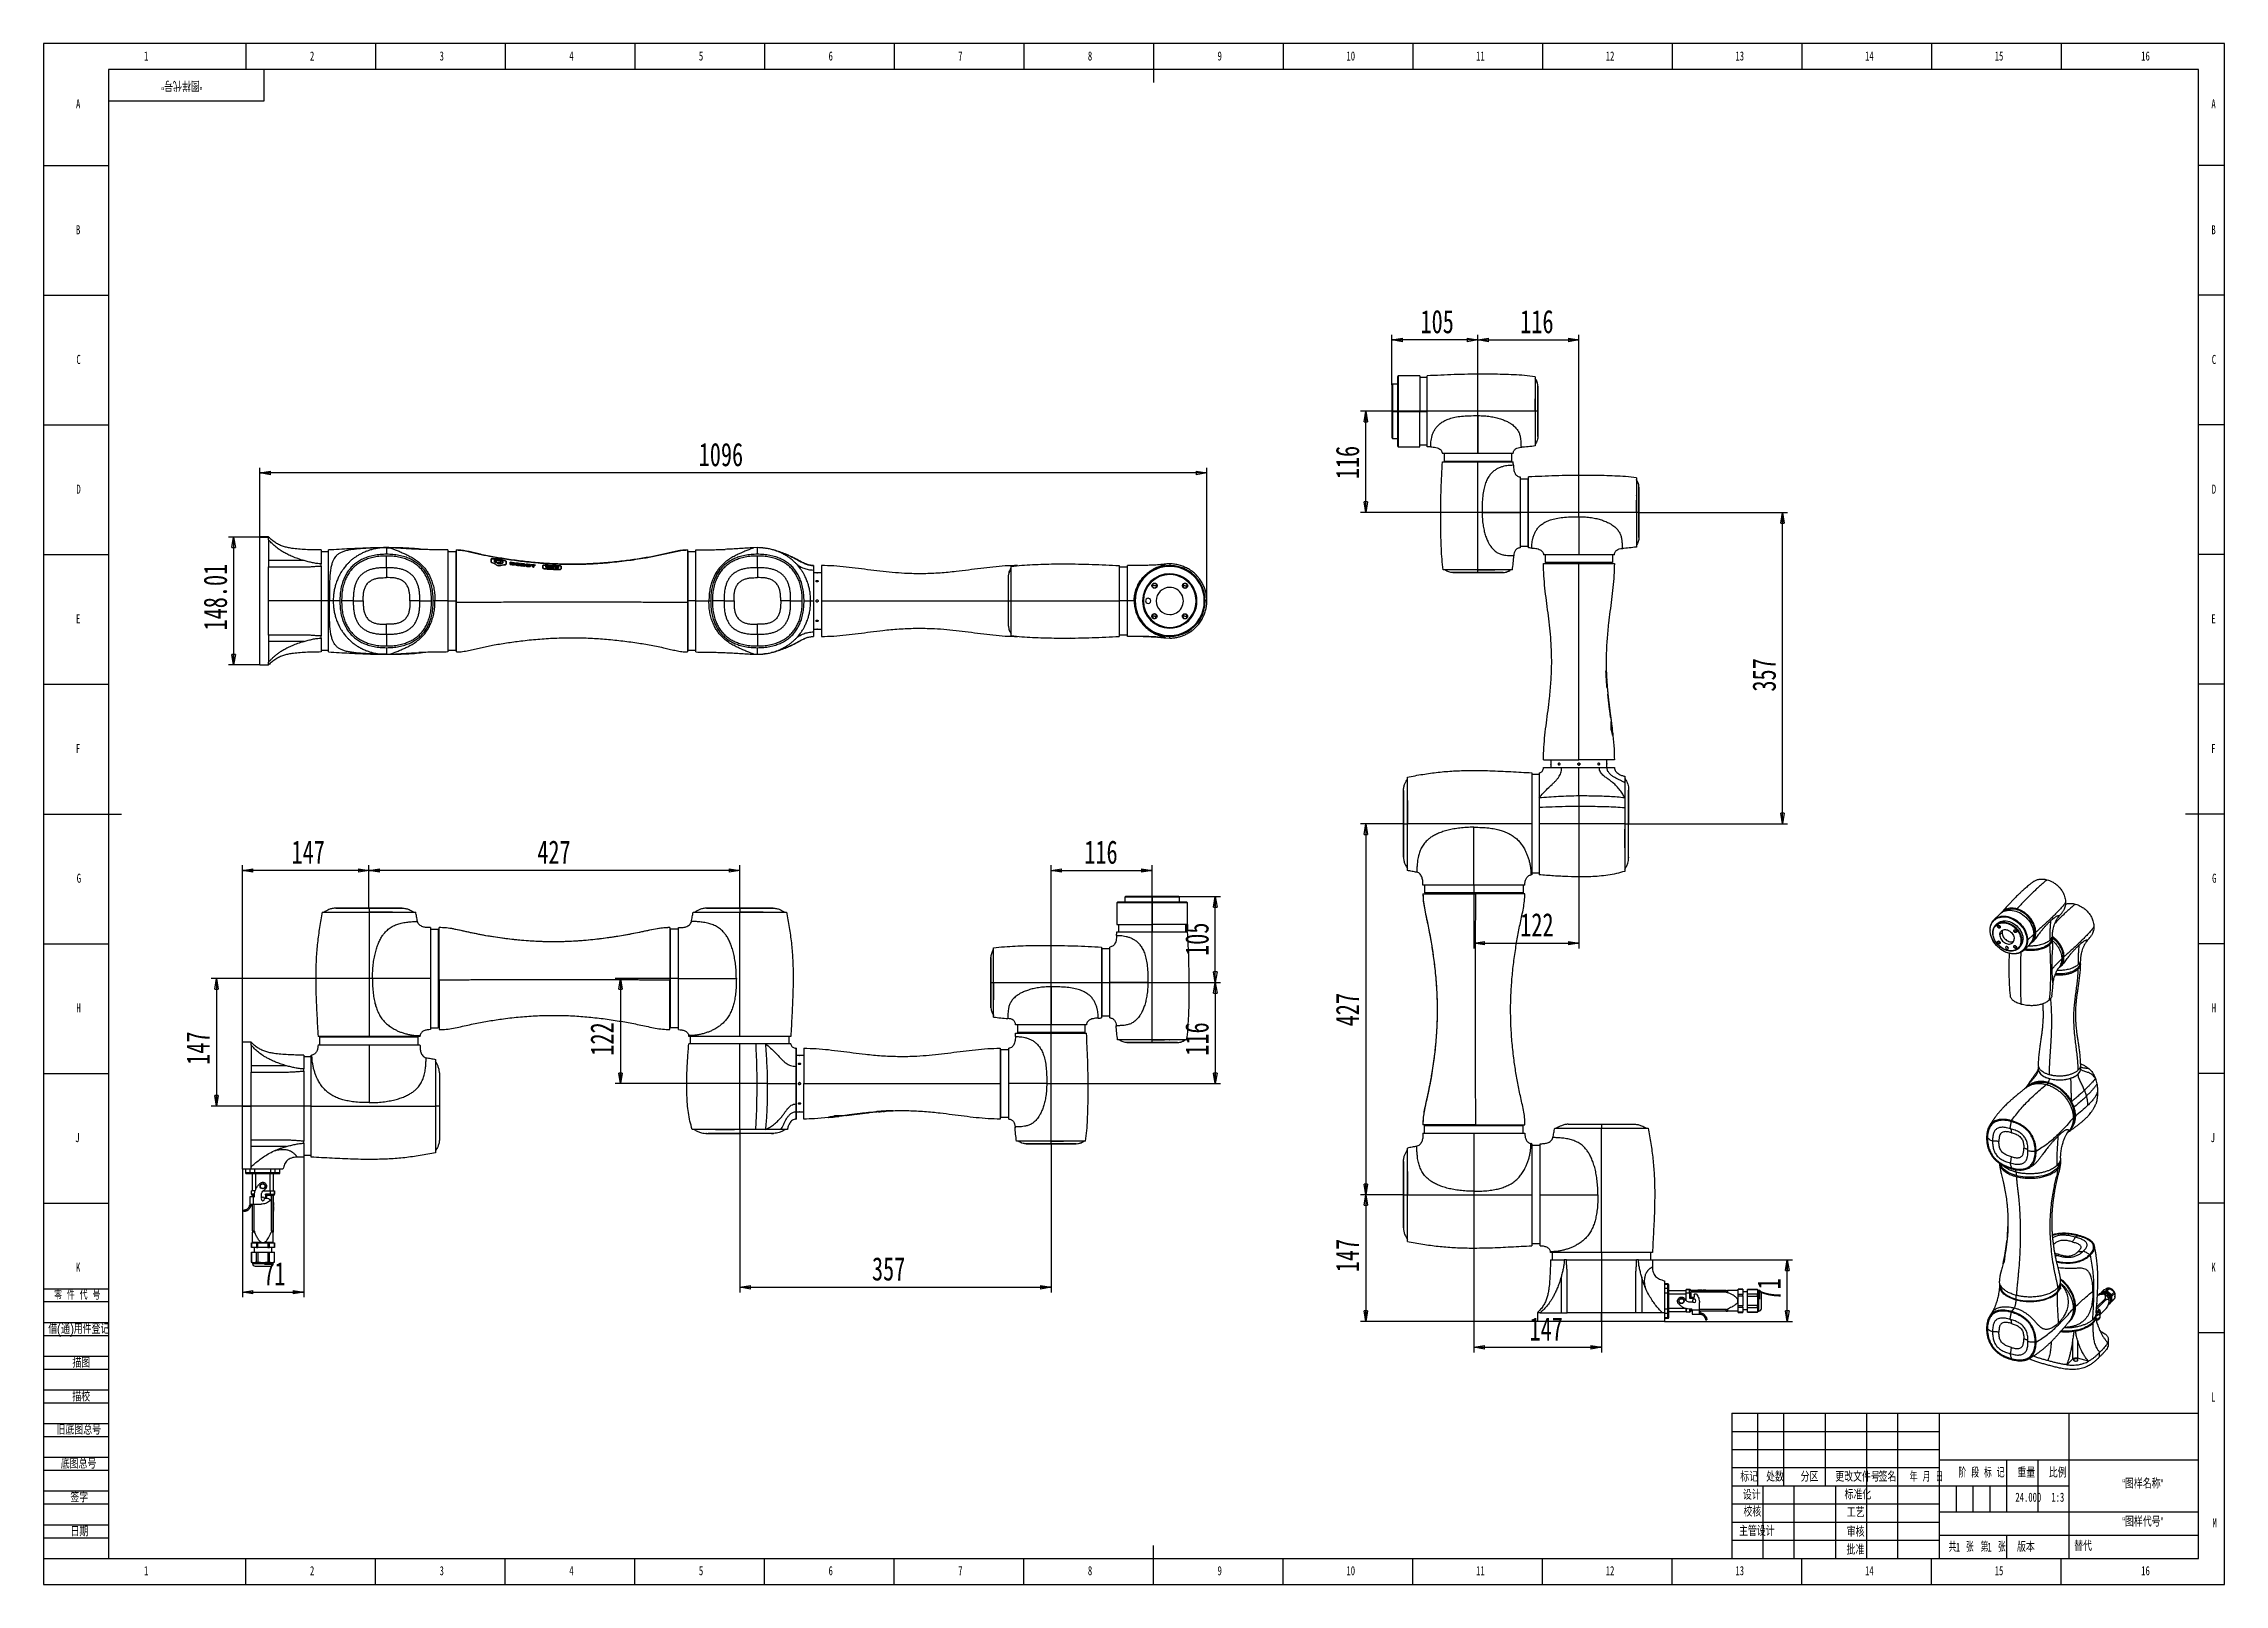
# Model space of a CAD drawing. Header units: millimetres. Extents: x 0 to 841, y 0 to 594.
import ezdxf

# ---------------------------------------------------------------- set-up
doc = ezdxf.new("R2010")
doc.units = ezdxf.units.MM
for name, color, linetype in [('10', 7, 'Continuous'), ('5', 7, 'Continuous'), ('SLD-0', 7, 'Continuous')]:
    doc.layers.add(name, color=color, linetype=linetype)
doc.styles.add('SLDTEXTSTYLE0', font='TXT', dxfattribs={"width": 0.7, "bigfont": 'bigfont'})
doc.styles.add('SLDTEXTSTYLE1', font='TXT', dxfattribs={"width": 0.62, "bigfont": 'bigfont'})
doc.styles.add('SLDTEXTSTYLE2', font='TXT', dxfattribs={"width": 0.614286, "bigfont": 'bigfont'})
doc.styles.add('SLDTEXTSTYLE3', font='TXT', dxfattribs={"width": 0.6, "bigfont": 'bigfont'})
doc.styles.add('SLDTEXTSTYLE4', font='TXT', dxfattribs={"width": 0.7})
doc.dimstyles.new('SLDDIMSTYLE0', dxfattribs={"dimtxt": 9, "dimasz": 4.08, "dimexe": 0, "dimexo": 0.0625, "dimgap": 2.25, "dimtad": 2, "dimlfac": 3, "dimrnd": 1e-09, "dimzin": 12, "dimdsep": 46, "dimtxsty": 'SLDTEXTSTYLE4', "dimblk1": 'CLOSED', "dimblk2": 'CLOSED', "dimsah": 1, "dimcen": 0.09, "dimadec": 0, "dimazin": 3, "dimtfac": 1, "dimtofl": 0, "dimtmove": 0, "dimatfit": 3, "dimldrblk": 'CLOSED', "dimfxl": 0, "dimfrac": 2, "dimtolj": 1, "dimtzin": 12, "dimarcsym": 0})

msp = doc.modelspace()

# ---------------------------------------------------------------- texts
at = {"layer": '10', "char_height": 3.5}
for s, insert, attachment_point, style in [('1', (39.5444, 590.9927), 2, 'SLDTEXTSTYLE4'), ('2', (103.5444, 590.9927), 2, 'SLDTEXTSTYLE4'), ('3', (153.5444, 590.9927), 2, 'SLDTEXTSTYLE4'), ('4', (203.5444, 590.9927), 2, 'SLDTEXTSTYLE4'), ('5', (253.5444, 590.9927), 2, 'SLDTEXTSTYLE4'), ('6', (303.5469, 590.9927), 2, 'SLDTEXTSTYLE4'), ('7', (353.5469, 590.9927), 2, 'SLDTEXTSTYLE4'), ('8', (403.5469, 590.9927), 2, 'SLDTEXTSTYLE4'), ('9', (453.5469, 590.9927), 2, 'SLDTEXTSTYLE4'), ('10', (504.0889, 590.9927), 2, 'SLDTEXTSTYLE4'), ('11', (554.0889, 590.9927), 2, 'SLDTEXTSTYLE4'), ('12', (604.0889, 590.9927), 2, 'SLDTEXTSTYLE4'), ('13', (654.0889, 590.9927), 2, 'SLDTEXTSTYLE4'), ('14', (704.0889, 590.9927), 2, 'SLDTEXTSTYLE4'), ('15', (754.0889, 590.9927), 2, 'SLDTEXTSTYLE4'), ('16', (810.5913, 590.9927), 2, 'SLDTEXTSTYLE4'), ('A', (13.3203, 572.5308), 2, 'SLDTEXTSTYLE4'), ('A', (836.8203, 572.5308), 2, 'SLDTEXTSTYLE4'), ('B', (13.3203, 523.9927), 2, 'SLDTEXTSTYLE4'), ('B', (836.8203, 523.9927), 2, 'SLDTEXTSTYLE4'), ('C', (13.4819, 473.9927), 2, 'SLDTEXTSTYLE4'), ('C', (836.9819, 473.9927), 2, 'SLDTEXTSTYLE4'), ('D', (13.4844, 423.9927), 2, 'SLDTEXTSTYLE4'), ('D', (836.9844, 423.9927), 2, 'SLDTEXTSTYLE4'), ('E', (13.3179, 373.9927), 2, 'SLDTEXTSTYLE4'), ('E', (836.8179, 373.9927), 2, 'SLDTEXTSTYLE4'), ('F', (13.279, 323.9927), 2, 'SLDTEXTSTYLE4'), ('F', (836.779, 323.9927), 2, 'SLDTEXTSTYLE4'), ('G', (13.5938, 273.9927), 2, 'SLDTEXTSTYLE4'), ('G', (837.0938, 273.9927), 2, 'SLDTEXTSTYLE4'), ('H', (13.4844, 223.9927), 2, 'SLDTEXTSTYLE4'), ('H', (836.9844, 223.9927), 2, 'SLDTEXTSTYLE4'), ('J', (13.0153, 173.9927), 2, 'SLDTEXTSTYLE4'), ('J', (836.5153, 173.9927), 2, 'SLDTEXTSTYLE4'), ('K', (13.3203, 123.9927), 2, 'SLDTEXTSTYLE4'), ('K', (836.8203, 123.9927), 2, 'SLDTEXTSTYLE4'), ('L', (836.6806, 73.9927), 2, 'SLDTEXTSTYLE4'), ('24.000', (765.3849, 35.3532), 2, 'SLDTEXTSTYLE4'), ('1:3', (776.7494, 35.3532), 2, 'SLDTEXTSTYLE4'), ('“图样名称”', (809.5346, 40.4938), 2, 'SLDTEXTSTYLE0'), ('校核', (658.9513, 29.6678), 2, 'SLDTEXTSTYLE0'), ('“图样代号”', (809.5371, 25.8328), 2, 'SLDTEXTSTYLE0'), ('M', (837.2068, 25.4927), 2, 'SLDTEXTSTYLE4'), ('主管设计', (660.7013, 22.2204), 2, 'SLDTEXTSTYLE0'), ('1', (737.4504, 16.0864), 1, 'SLDTEXTSTYLE4'), ('1', (749.5661, 16.0864), 1, 'SLDTEXTSTYLE4'), ('1', (39.5444, 7.0308), 2, 'SLDTEXTSTYLE4'), ('2', (103.5444, 7.0308), 2, 'SLDTEXTSTYLE4'), ('3', (153.5444, 7.0308), 2, 'SLDTEXTSTYLE4'), ('4', (203.5444, 7.0308), 2, 'SLDTEXTSTYLE4'), ('5', (253.5444, 7.0308), 2, 'SLDTEXTSTYLE4'), ('6', (303.5469, 7.0308), 2, 'SLDTEXTSTYLE4'), ('7', (353.5469, 7.0308), 2, 'SLDTEXTSTYLE4'), ('8', (403.5469, 7.0308), 2, 'SLDTEXTSTYLE4'), ('9', (453.5469, 7.0308), 2, 'SLDTEXTSTYLE4'), ('10', (504.0889, 7.0308), 2, 'SLDTEXTSTYLE4'), ('11', (554.0889, 7.0308), 2, 'SLDTEXTSTYLE4'), ('12', (604.0889, 7.0308), 2, 'SLDTEXTSTYLE4'), ('13', (654.0889, 7.0308), 2, 'SLDTEXTSTYLE4'), ('14', (704.0889, 7.0308), 2, 'SLDTEXTSTYLE4'), ('15', (754.0889, 7.0308), 2, 'SLDTEXTSTYLE4'), ('16', (810.5913, 7.0308), 2, 'SLDTEXTSTYLE4')]:
    msp.add_mtext(s, dxfattribs=dict(at, insert=insert, attachment_point=attachment_point, style=style))
at = {"layer": '10', "color": 7, "char_height": 3.5}
for s, insert, attachment_point, style in [('零 件 代 号', (4.0785, 113.2945), 1, 'SLDTEXTSTYLE2'), ('借(通)用件登记', (1.8244, 100.1364), 1, 'SLDTEXTSTYLE0'), ('描图', (14.5494, 87.0906), 2, 'SLDTEXTSTYLE0'), ('描校', (14.5168, 74.0616), 2, 'SLDTEXTSTYLE0'), ('旧底图总号', (4.9851, 61.2661), 1, 'SLDTEXTSTYLE0'), ('底图总号', (6.6136, 48.1823), 1, 'SLDTEXTSTYLE0'), ('标记', (657.7409, 43.1502), 2, 'SLDTEXTSTYLE0'), ('处数', (667.7144, 43.1502), 2, 'SLDTEXTSTYLE0'), ('分区', (681.017, 43.1502), 2, 'SLDTEXTSTYLE0'), ('更改文件号', (699.5359, 43.1502), 2, 'SLDTEXTSTYLE0'), ('签名', (711.0693, 43.1502), 2, 'SLDTEXTSTYLE0'), ('年 月 日', (726.1297, 43.1502), 2, 'SLDTEXTSTYLE1'), ('阶 段 标 记', (747.3452, 44.7303), 2, 'SLDTEXTSTYLE2'), ('重量', (764.5984, 44.7303), 2, 'SLDTEXTSTYLE0'), ('比例', (776.7156, 44.7303), 2, 'SLDTEXTSTYLE0'), ('签字', (13.7482, 35.163), 2, 'SLDTEXTSTYLE0'), ('设计', (658.7505, 36.1695), 2, 'SLDTEXTSTYLE0'), ('标准化', (699.6748, 36.2838), 2, 'SLDTEXTSTYLE0'), ('工艺', (698.7885, 29.3678), 2, 'SLDTEXTSTYLE0'), ('日期', (13.8254, 22.0511), 2, 'SLDTEXTSTYLE0'), ('审核', (698.7879, 21.9204), 2, 'SLDTEXTSTYLE0'), ('批准', (698.7097, 15.0089), 2, 'SLDTEXTSTYLE0'), ('共  张', (739.4935, 16.0864), 2, 'SLDTEXTSTYLE3'), ('第  张', (751.8298, 16.0864), 2, 'SLDTEXTSTYLE3'), ('版本', (764.4328, 16.0864), 2, 'SLDTEXTSTYLE0')]:
    msp.add_mtext(s, dxfattribs=dict(at, insert=insert, attachment_point=attachment_point, style=style))
at = {"layer": 'SLD-0', "insert": (53.333, 576.1331), "char_height": 3.5, "attachment_point": 2, "rotation": 180, "style": 'SLDTEXTSTYLE0'}
msp.add_mtext('“图样代号”', dxfattribs=at)
at = {"layer": 'SLD-0', "insert": (783.0726, 16.4502), "char_height": 3.5, "attachment_point": 1, "style": 'SLDTEXTSTYLE0'}
msp.add_mtext('替代', dxfattribs=at)

# ---------------------------------------------------------------- blocks, each defined once
blk = doc.blocks.new('_Closed')
at = {"color": 0, "linetype": 'ByBlock', "lineweight": -2}
for p, q in [((-1, 0.166667), (0, 0)), ((-1, 0.166667), (-1, -0.166667)), ((0, 0), (-1, -0.166667)), ((0, 0), (-1, 0))]:
    blk.add_line(p, q, dxfattribs=at)
blk = doc.blocks.new('_D')
at = {"layer": '10'}
for p, q in [((83.42, 403.79), (83.42, 430.5)), ((448.59, 379.12), (448.59, 430.5)), ((448.59, 428.5), (83.42, 428.5))]:
    blk.add_line(p, q, dxfattribs=at)
at = {"layer": '10', "xscale": 4.08, "yscale": 4.08, "rotation": 180.0000000000002}
blk.add_blockref('_Closed', (83.42, 428.5, -9.57), dxfattribs=at)
at = {"layer": '10', "xscale": 4.08, "yscale": 4.08}
blk.add_blockref('_Closed', (448.59, 428.5, -9.57), dxfattribs=at)
at = {"layer": '10', "insert": (252.63, 440.1), "char_height": 9, "attachment_point": 1, "style": 'SLDTEXTSTYLE4'}
blk.add_mtext('1096', dxfattribs=at)
blk = doc.blocks.new('_D_1')
at = {"layer": '10'}
for p, q in [((83.42, 403.79), (71.29, 403.79)), ((73.29, 403.79), (73.29, 354.45)), ((83.42, 354.45), (71.29, 354.45))]:
    blk.add_line(p, q, dxfattribs=at)
at = {"layer": '10', "xscale": 4.08, "yscale": 4.08}
for p, rotation in [((73.29, 403.79, -9.57), 89.99999999383648), ((73.29, 354.45, -9.57), 269.9999999938365)]:
    blk.add_blockref('_Closed', p, dxfattribs=dict(at, rotation=rotation))
at = {"layer": '10', "insert": (61.69, 367.75), "char_height": 9, "attachment_point": 1, "rotation": 90, "style": 'SLDTEXTSTYLE4'}
blk.add_mtext('148.01', dxfattribs=at)
blk = doc.blocks.new('_D_2')
at = {"layer": '10'}
for p, q in [((437.68, 265.21), (453.85, 265.21)), ((451.85, 232.05), (451.85, 265.21)), ((408.02, 232.05), (453.85, 232.05))]:
    blk.add_line(p, q, dxfattribs=at)
at = {"layer": '10', "xscale": 4.08, "yscale": 4.08}
for p, rotation in [((451.85, 265.21, 0), 90.00000000392072), ((451.85, 232.05, 0), 270.0000000039207)]:
    blk.add_blockref('_Closed', p, dxfattribs=dict(at, rotation=rotation))
at = {"layer": '10', "insert": (440.25, 242.29), "char_height": 9, "attachment_point": 1, "rotation": 90, "style": 'SLDTEXTSTYLE4'}
blk.add_mtext('105', dxfattribs=at)
blk = doc.blocks.new('_D_3')
at = {"layer": '10'}
for p, q in [((126.82, 233.55), (64.65, 233.55)), ((66.65, 233.55), (66.65, 184.38)), ((103.15, 184.38), (64.65, 184.38))]:
    blk.add_line(p, q, dxfattribs=at)
at = {"layer": '10', "xscale": 4.08, "yscale": 4.08}
for p, rotation in [((66.65, 233.55, 0), 89.9999999941293), ((66.65, 184.38, 0), 269.9999999941293)]:
    blk.add_blockref('_Closed', p, dxfattribs=dict(at, rotation=rotation))
at = {"layer": '10', "insert": (55.05, 200.27), "char_height": 9, "attachment_point": 1, "rotation": 90, "style": 'SLDTEXTSTYLE4'}
blk.add_mtext('147', dxfattribs=at)
blk = doc.blocks.new('_D_4')
at = {"layer": '10'}
for p, q in [((76.65, 209.05), (76.65, 277.21)), ((125.48, 275.21), (76.65, 275.21)), ((125.48, 260.71), (125.48, 277.21))]:
    blk.add_line(p, q, dxfattribs=at)
at = {"layer": '10', "xscale": 4.08, "yscale": 4.08}
for p, rotation in [((76.65, 275.21, 0), 179.9999999501266), ((125.48, 275.21, 0), 359.9999999501266)]:
    blk.add_blockref('_Closed', p, dxfattribs=dict(at, rotation=rotation))
at = {"layer": '10', "insert": (95.58, 286.82), "char_height": 9, "attachment_point": 1, "rotation": 360, "style": 'SLDTEXTSTYLE4'}
blk.add_mtext('147', dxfattribs=at)
blk = doc.blocks.new('_D_5')
at = {"layer": '10'}
for p, q in [((125.48, 260.71), (125.48, 277.21)), ((268.48, 275.21), (125.48, 275.21)), ((268.48, 260.71), (268.48, 277.21))]:
    blk.add_line(p, q, dxfattribs=at)
at = {"layer": '10', "xscale": 4.08, "yscale": 4.08}
for p, rotation in [((125.48, 275.21, 0), 179.9999999501266), ((268.48, 275.21, 0), 359.9999999501266)]:
    blk.add_blockref('_Closed', p, dxfattribs=dict(at, rotation=rotation))
at = {"layer": '10', "insert": (190.39, 286.82), "char_height": 9, "attachment_point": 1, "rotation": 360, "style": 'SLDTEXTSTYLE4'}
blk.add_mtext('427', dxfattribs=at)
blk = doc.blocks.new('_D_6')
at = {"layer": '10'}
for p, q in [((244.82, 233.55), (220.45, 233.55)), ((222.45, 233.55), (222.45, 193.05)), ((268.48, 193.05), (220.45, 193.05))]:
    blk.add_line(p, q, dxfattribs=at)
at = {"layer": '10', "xscale": 4.08, "yscale": 4.08}
for p, rotation in [((222.45, 233.55, 0), 89.99999862659833), ((222.45, 193.05, 0), 269.9999986265983)]:
    blk.add_blockref('_Closed', p, dxfattribs=dict(at, rotation=rotation))
at = {"layer": '10', "insert": (210.85, 203.83), "char_height": 9, "attachment_point": 1, "rotation": 90, "style": 'SLDTEXTSTYLE4'}
blk.add_mtext('122', dxfattribs=at)
blk = doc.blocks.new('_D_7')
at = {"layer": '10'}
for p, q in [((268.48, 175.38), (268.48, 112.55)), ((388.52, 169.88), (388.52, 112.55)), ((268.48, 114.55), (388.52, 114.55))]:
    blk.add_line(p, q, dxfattribs=at)
at = {"layer": '10', "xscale": 4.08, "yscale": 4.08}
for p, rotation in [((268.48, 114.55, 0), 180.0000000208914), ((388.52, 114.55, 0), 2.089143525853693e-08)]:
    blk.add_blockref('_Closed', p, dxfattribs=dict(at, rotation=rotation))
at = {"layer": '10', "insert": (319.45, 126.15), "char_height": 9, "attachment_point": 1, "rotation": 0, "style": 'SLDTEXTSTYLE4'}
blk.add_mtext('357', dxfattribs=at)
blk = doc.blocks.new('_D_8')
at = {"layer": '10'}
for p, q in [((408.02, 232.05), (453.85, 232.05)), ((451.85, 232.05), (451.85, 193.05)), ((386.85, 193.05), (453.85, 193.05))]:
    blk.add_line(p, q, dxfattribs=at)
at = {"layer": '10', "xscale": 4.08, "yscale": 4.08}
for p, rotation in [((451.85, 232.05, 0), 90.00000000392063), ((451.85, 193.05, 0), 270.0000000039206)]:
    blk.add_blockref('_Closed', p, dxfattribs=dict(at, rotation=rotation))
at = {"layer": '10', "insert": (440.25, 203.83), "char_height": 9, "attachment_point": 1, "rotation": 90, "style": 'SLDTEXTSTYLE4'}
blk.add_mtext('116', dxfattribs=at)
blk = doc.blocks.new('_D_9')
at = {"layer": '10'}
for p, q in [((388.52, 212.55), (388.52, 277.21)), ((388.52, 275.21), (427.52, 275.21)), ((427.52, 251.55), (427.52, 277.21))]:
    blk.add_line(p, q, dxfattribs=at)
at = {"layer": '10', "xscale": 4.08, "yscale": 4.08}
for p, rotation in [((388.52, 275.21, 0), 180.0000000208914), ((427.52, 275.21, 0), 2.089143525853693e-08)]:
    blk.add_blockref('_Closed', p, dxfattribs=dict(at, rotation=rotation))
at = {"layer": '10', "insert": (401.34, 286.82), "char_height": 9, "attachment_point": 1, "rotation": 0, "style": 'SLDTEXTSTYLE4'}
blk.add_mtext('116', dxfattribs=at)
blk = doc.blocks.new('_D_10')
at = {"layer": '10'}
for p, q in [((76.65, 160.01), (76.65, 110.68)), ((100.32, 165.38), (100.32, 110.68)), ((76.65, 112.68), (100.32, 112.68))]:
    blk.add_line(p, q, dxfattribs=at)
at = {"layer": '10', "xscale": 4.08, "yscale": 4.08, "rotation": 180.0000000000002}
blk.add_blockref('_Closed', (76.65, 112.68, 0), dxfattribs=at)
at = {"layer": '10', "xscale": 4.08, "yscale": 4.08}
blk.add_blockref('_Closed', (100.32, 112.68, 0), dxfattribs=at)
at = {"layer": '10', "insert": (84.71, 124.28), "char_height": 9, "attachment_point": 1, "style": 'SLDTEXTSTYLE4'}
blk.add_mtext('71', dxfattribs=at)
blk = doc.blocks.new('_D_11')
at = {"layer": '10'}
for p, q in [((519.91, 462.43), (519.91, 481.76)), ((553.08, 479.76), (519.91, 479.76)), ((553.08, 435.93), (553.08, 481.76))]:
    blk.add_line(p, q, dxfattribs=at)
at = {"layer": '10', "xscale": 4.08, "yscale": 4.08}
for p, rotation in [((519.91, 479.76, 0), 179.9999999909688), ((553.08, 479.76, 0), 359.9999999909689)]:
    blk.add_blockref('_Closed', p, dxfattribs=dict(at, rotation=rotation))
at = {"layer": '10', "insert": (530.99, 491.36), "char_height": 9, "attachment_point": 1, "rotation": 360, "style": 'SLDTEXTSTYLE4'}
blk.add_mtext('105', dxfattribs=at)
blk = doc.blocks.new('_D_12')
at = {"layer": '10'}
for p, q in [((551.58, 151.56), (551.58, 89.39)), ((600.75, 127.89), (600.75, 89.39)), ((551.58, 91.39), (600.75, 91.39))]:
    blk.add_line(p, q, dxfattribs=at)
at = {"layer": '10', "xscale": 4.08, "yscale": 4.08}
for p, rotation in [((551.58, 91.39, 0), 179.9999999941295), ((600.75, 91.39, 0), 359.9999999941294)]:
    blk.add_blockref('_Closed', p, dxfattribs=dict(at, rotation=rotation))
at = {"layer": '10', "insert": (573.02, 103), "char_height": 9, "attachment_point": 1, "rotation": 360, "style": 'SLDTEXTSTYLE4'}
blk.add_mtext('147', dxfattribs=at)
blk = doc.blocks.new('_D_13')
at = {"layer": '10'}
for p, q in [((524.41, 150.23), (507.91, 150.23)), ((509.91, 150.23), (509.91, 101.39)), ((576.08, 101.39), (507.91, 101.39))]:
    blk.add_line(p, q, dxfattribs=at)
at = {"layer": '10', "xscale": 4.08, "yscale": 4.08}
for p, rotation in [((509.91, 150.23, 0), 89.99999995012676), ((509.91, 101.39, 0), 269.9999999501268)]:
    blk.add_blockref('_Closed', p, dxfattribs=dict(at, rotation=rotation))
at = {"layer": '10', "insert": (498.31, 120.33), "char_height": 9, "attachment_point": 1, "rotation": 90, "style": 'SLDTEXTSTYLE4'}
blk.add_mtext('147', dxfattribs=at)
blk = doc.blocks.new('_D_14')
at = {"layer": '10'}
for p, q in [((524.41, 293.23), (507.91, 293.23)), ((509.91, 293.23), (509.91, 150.23)), ((524.41, 150.23), (507.91, 150.23))]:
    blk.add_line(p, q, dxfattribs=at)
at = {"layer": '10', "xscale": 4.08, "yscale": 4.08}
for p, rotation in [((509.91, 293.23, 0), 89.99999995012676), ((509.91, 150.23, 0), 269.9999999501268)]:
    blk.add_blockref('_Closed', p, dxfattribs=dict(at, rotation=rotation))
at = {"layer": '10', "insert": (498.31, 215.13), "char_height": 9, "attachment_point": 1, "rotation": 90, "style": 'SLDTEXTSTYLE4'}
blk.add_mtext('427', dxfattribs=at)
blk = doc.blocks.new('_D_15')
at = {"layer": '10'}
for p, q in [((592.08, 293.23), (592.08, 245.19)), ((551.58, 269.56), (551.58, 245.19)), ((551.58, 247.19), (592.08, 247.19))]:
    blk.add_line(p, q, dxfattribs=at)
at = {"layer": '10', "xscale": 4.08, "yscale": 4.08}
for p, rotation in [((551.58, 247.19, 0), 179.9999986265986), ((592.08, 247.19, 0), 359.9999986265985)]:
    blk.add_blockref('_Closed', p, dxfattribs=dict(at, rotation=rotation))
at = {"layer": '10', "insert": (569.45, 258.8), "char_height": 9, "attachment_point": 1, "rotation": 360, "style": 'SLDTEXTSTYLE4'}
blk.add_mtext('122', dxfattribs=at)
blk = doc.blocks.new('_D_16')
at = {"layer": '10'}
for p, q in [((615.25, 413.26), (672.58, 413.26)), ((670.58, 293.23), (670.58, 413.26)), ((609.75, 293.23), (672.58, 293.23))]:
    blk.add_line(p, q, dxfattribs=at)
at = {"layer": '10', "xscale": 4.08, "yscale": 4.08}
for p, rotation in [((670.58, 413.26, 0), 90.00000002089162), ((670.58, 293.23, 0), 270.0000000208916)]:
    blk.add_blockref('_Closed', p, dxfattribs=dict(at, rotation=rotation))
at = {"layer": '10', "insert": (658.98, 344.19), "char_height": 9, "attachment_point": 1, "rotation": 90, "style": 'SLDTEXTSTYLE4'}
blk.add_mtext('357', dxfattribs=at)
blk = doc.blocks.new('_D_17')
at = {"layer": '10'}
for p, q in [((553.08, 435.93), (553.08, 481.76)), ((553.08, 479.76), (592.08, 479.76)), ((592.08, 411.59), (592.08, 481.76))]:
    blk.add_line(p, q, dxfattribs=at)
at = {"layer": '10', "xscale": 4.08, "yscale": 4.08}
for p, rotation in [((553.08, 479.76, 0), 179.9999999909688), ((592.08, 479.76, 0), 359.9999999909689)]:
    blk.add_blockref('_Closed', p, dxfattribs=dict(at, rotation=rotation))
at = {"layer": '10', "insert": (569.45, 491.36), "char_height": 9, "attachment_point": 1, "rotation": 360, "style": 'SLDTEXTSTYLE4'}
blk.add_mtext('116', dxfattribs=at)
blk = doc.blocks.new('_D_18')
at = {"layer": '10'}
for p, q in [((533.58, 452.26), (507.91, 452.26)), ((509.91, 413.26), (509.91, 452.26)), ((572.58, 413.26), (507.91, 413.26))]:
    blk.add_line(p, q, dxfattribs=at)
at = {"layer": '10', "xscale": 4.08, "yscale": 4.08}
for p, rotation in [((509.91, 452.26, 0), 90.00000002089162), ((509.91, 413.26, 0), 270.0000000208916)]:
    blk.add_blockref('_Closed', p, dxfattribs=dict(at, rotation=rotation))
at = {"layer": '10', "insert": (498.31, 426.08), "char_height": 9, "attachment_point": 1, "rotation": 90, "style": 'SLDTEXTSTYLE4'}
blk.add_mtext('116', dxfattribs=at)
blk = doc.blocks.new('_D_19')
at = {"layer": '10'}
for p, q in [((619.75, 125.06), (674.45, 125.06)), ((672.45, 101.39), (672.45, 125.06)), ((625.11, 101.39), (674.45, 101.39))]:
    blk.add_line(p, q, dxfattribs=at)
at = {"layer": '10', "xscale": 4.08, "yscale": 4.08}
for p, rotation in [((672.45, 125.06, 0), 90.0000000000004), ((672.45, 101.39, 0), 270.0000000000004)]:
    blk.add_blockref('_Closed', p, dxfattribs=dict(at, rotation=rotation))
at = {"layer": '10', "insert": (660.84, 109.45), "char_height": 9, "attachment_point": 1, "rotation": 90, "style": 'SLDTEXTSTYLE4'}
blk.add_mtext('71', dxfattribs=at)

# ---------------------------------------------------------------- dimensions: what is measured, and where the dimension line sits
at = {"layer": '10'}
for base, p1, p2, angle, picture, middle in [((519.9123, 479.7592), (553.079, 435.9277), (519.9123, 462.4277), 360, '_D_11', (536.9137, 479.7592)), ((592.079, 479.7592), (553.079, 435.9277), (592.079, 411.5944), 360, '_D_17', (575.3714, 479.7592)), ((509.9107, 452.261), (572.579, 413.261), (533.579, 452.261), 270, '_D_18', (509.9107, 431.9993)), ((670.5768, 413.261), (609.7457, 293.2277), (615.2457, 413.261), 270, '_D_16', (670.5768, 350.1089)), ((73.2941, 354.454), (83.4174, 403.7893), (83.4174, 354.454), 90, '_D_1', (73.2941, 379.5893)), ((76.6502, 275.2139), (125.4839, 260.7123), (76.6502, 209.0477), 360, '_D_4', (101.5001, 275.2139)), ((125.4839, 275.2139), (268.4839, 260.7123), (125.4839, 260.7123), 360, '_D_5', (196.304, 275.2139)), ((427.5173, 275.2139), (388.5173, 212.5456), (427.5173, 251.5456), 0, '_D_9', (407.2556, 275.2139)), ((509.9107, 150.2277), (524.4123, 293.2277), (524.4123, 150.2277), 90, '_D_14', (509.9107, 221.0478)), ((592.079, 247.1947), (551.579, 269.561), (592.079, 293.2277), 359.9999986, '_D_15', (575.3714, 247.1947)), ((451.8488, 265.2123), (408.0173, 232.0456), (437.6839, 265.2123), 90, '_D_2', (451.8488, 248.2109)), ((66.6502, 184.3789), (126.8173, 233.5456), (103.1502, 184.3789), 90, '_D_3', (66.6502, 206.1861)), ((222.451, 193.0456), (244.8173, 233.5456), (268.4839, 193.0456), 89.9999986, '_D_6', (222.451, 209.7532)), ((451.8488, 193.0456), (408.0173, 232.0456), (386.8506, 193.0456), 90, '_D_8', (451.8488, 209.7532)), ((388.5173, 114.5478), (268.4839, 175.3789), (388.5173, 169.8789), 0, '_D_7', (325.3651, 114.5478)), ((600.7457, 91.394), (551.579, 151.561), (600.7457, 127.894), 360, '_D_12', (578.9385, 91.394)), ((509.9107, 101.394), (524.4123, 150.2277), (576.0769, 101.394), 90, '_D_13', (509.9107, 126.2438)), ((672.4461, 125.0607), (625.1123, 101.394), (619.7457, 125.0607), 90, '_D_19', (672.4461, 113.3927))]:
    dim = msp.add_linear_dim(base=base, p1=p1, p2=p2, angle=angle, dimstyle='SLDDIMSTYLE0', dxfattribs=at)
    dim.commit()
    dim.dimension.update_dxf_attribs({"geometry": picture, "text_midpoint": middle, "dimtype": 160})
for base, p1, p2, picture, middle in [((83.4174, 428.4959), (448.5867, 379.1227), (83.4174, 403.7893), '_D', (260.5137, 428.4959)), ((100.3169, 112.6785), (76.6502, 160.0123), (100.3169, 165.3789), '_D_10', (88.6489, 112.6785))]:
    dim = msp.add_linear_dim(base=base, p1=p1, p2=p2, dimstyle='SLDDIMSTYLE0', dxfattribs=at)
    dim.commit()
    dim.dimension.update_dxf_attribs({"geometry": picture, "text_midpoint": middle, "dimtype": 160})

# ---------------------------------------------------------------- linework, layer by layer
at = {"color": 7, "linetype": 'Continuous', "lineweight": 25}
for p, q in [((520.2457, 462.761), (519.9123, 462.4277)), ((522.079, 462.761), (520.2457, 462.761)), ((522.4123, 465.9277), (522.079, 465.5944)), ((530.7457, 465.9277), (522.4123, 465.9277)), ((533.579, 465.261), (530.7457, 465.261)), ((576.2457, 461.9944), (576.1959, 462.5404)), ((520.2457, 452.2249), (519.9123, 452.226)), ((520.2457, 452.2249), (522.079, 452.2249)), ((522.4123, 452.214), (522.079, 452.2151)), ((522.4123, 452.214), (530.7457, 452.214)), ((519.9123, 442.0944), (520.2457, 441.761)), ((520.2457, 441.761), (522.079, 441.761)), ((522.079, 438.9277), (522.4123, 438.5944)), ((522.4123, 438.5944), (530.7457, 438.5944)), ((530.7457, 439.261), (533.579, 439.261)), ((569.8597, 438.3849), (570.0637, 438.3963)), ((540.079, 435.9277), (540.079, 432.9277)), ((542.2457, 432.9277), (542.2457, 432.761)), ((563.9123, 432.9277), (563.9123, 432.761)), ((566.079, 435.9277), (566.079, 432.9277)), ((569.4123, 426.261), (572.4123, 426.261)), ((572.4123, 426.261), (572.4123, 400.261)), ((572.4123, 424.0944), (572.579, 424.0944)), ((615.2457, 422.9944), (615.1959, 423.5404)), ((86.7521, 403.7914), (83.4174, 403.7914)), ((83.4174, 403.7893), (86.7523, 403.7893)), ((83.4174, 354.4564), (83.4174, 403.7893)), ((109.9174, 398.1227), (107.084, 398.1227)), ((133.5938, 399.6223), (132.2511, 399.6828)), ((133.5925, 399.6421), (133.5946, 399.6414)), ((158.9177, 398.1227), (155.9177, 398.1227)), ((158.9177, 398.1227), (158.9177, 379.1227)), ((159.2511, 395.781), (158.9177, 395.781)), ((248.5844, 395.781), (248.2511, 395.781)), ((251.5844, 398.1227), (248.5844, 398.1227)), ((248.5844, 379.1227), (248.5844, 398.1227)), ((273.9096, 399.6421), (273.9075, 399.6414)), ((275.2511, 399.6828), (273.9084, 399.6223)), ((566.9437, 396.2766), (566.9616, 396.5945)), ((569.4123, 400.261), (572.4123, 400.261)), ((572.4123, 402.4277), (572.579, 402.4277)), ((579.079, 396.9277), (579.079, 393.9277)), ((605.079, 396.9277), (605.079, 393.9277)), ((608.8595, 399.3849), (609.0633, 399.3963)), ((100.4293, 394.679), (86.7507, 394.679)), ((107.084, 392.6022), (107.084, 393.4433)), ((195.071, 392.5686), (194.9281, 392.5781)), ((296.9511, 392.7888), (296.9177, 392.7888)), ((296.9511, 392.7888), (296.9511, 365.4565)), ((297.8677, 389.9477), (296.9511, 389.9477)), ((298.1248, 389.9408), (298.2844, 389.9396)), ((299.9511, 389.9477), (298.7011, 389.9477)), ((372.1177, 388.856), (372.1674, 389.402)), ((414.9511, 389.956), (414.7844, 389.956)), ((417.9511, 392.1227), (414.9511, 392.1227)), ((414.9511, 379.1227), (414.9511, 392.1227)), ((432.6177, 393.3204), (432.5473, 393.3168)), ((434.3205, 389.6226), (434.3194, 389.2893)), ((434.3315, 392.7892), (434.3303, 392.4559)), ((562.8123, 390.0944), (563.3583, 390.1441)), ((581.254, 393.9277), (581.254, 393.5944)), ((602.904, 393.5944), (602.904, 393.9277)), ((109.9174, 379.1227), (110.2507, 379.1227)), ((155.9177, 379.1227), (158.9177, 379.1227)), ((158.9177, 379.1227), (158.9177, 360.1227)), ((251.5844, 379.1227), (248.5844, 379.1227)), ((248.5844, 360.1227), (248.5844, 379.1227)), ((417.9511, 379.1227), (414.9511, 379.1227)), ((414.9511, 366.1227), (414.9511, 379.1227)), ((428.4122, 385.0355), (427.5788, 385.0383)), ((428.4122, 385.0355), (429.2455, 385.0326)), ((440.1972, 384.9949), (439.3639, 384.9978)), ((440.1972, 384.9949), (441.0305, 384.992)), ((428.3716, 373.2504), (427.5383, 373.2533)), ((428.3716, 373.2504), (429.2049, 373.2476)), ((440.1566, 373.2099), (439.3233, 373.2127)), ((440.1566, 373.2099), (440.99, 373.207)), ((100.4293, 363.5663), (86.7507, 363.5663)), ((107.084, 364.802), (107.084, 365.6432)), ((158.9177, 362.4643), (159.2511, 362.4643)), ((248.2511, 362.4643), (248.5844, 362.4643)), ((296.9177, 367.1926), (296.9177, 366.7209)), ((296.9177, 365.4565), (296.9511, 365.4565)), ((296.9511, 368.2977), (297.8677, 368.2977)), ((298.444, 368.3045), (298.2844, 368.3057)), ((298.7011, 368.2977), (299.9511, 368.2977)), ((395.2844, 364.8204), (395.9592, 364.8574)), ((414.7844, 368.2893), (414.9511, 368.2893)), ((414.9511, 366.1227), (417.9511, 366.1227)), ((424.0881, 365.4145), (417.9511, 365.456)), ((432.5481, 364.9285), (432.5399, 364.9289)), ((432.5485, 364.9355), (434.2844, 364.8204)), ((434.2374, 365.4561), (434.2385, 365.7894)), ((434.2483, 368.6227), (434.2494, 368.9561)), ((83.4174, 354.454), (86.7521, 354.454)), ((107.084, 360.1227), (109.9174, 360.1227)), ((132.2511, 358.5625), (133.5938, 358.6231)), ((133.5925, 358.6033), (133.5946, 358.6039)), ((155.9177, 360.1227), (158.9177, 360.1227)), ((248.5844, 360.1227), (251.5844, 360.1227)), ((273.9096, 358.6033), (273.9075, 358.6039)), ((273.9084, 358.6231), (275.2511, 358.5625)), ((602.786, 349.0568), (602.7918, 348.9624)), ((602.7918, 348.9624), (602.786, 349.0568)), ((603.2997, 342.6458), (603.3062, 342.6457)), ((603.755, 338.6237), (603.7246, 338.868)), ((603.7246, 338.868), (603.755, 338.6237)), ((603.8481, 337.8638), (603.8557, 337.8637)), ((603.8976, 337.6129), (603.8996, 337.6338)), ((604.1354, 335.7762), (604.1373, 335.7975)), ((604.2365, 334.8938), (604.2044, 335.1381)), ((604.2044, 335.1381), (604.2365, 334.8938)), ((604.2821, 334.6494), (604.2876, 334.6494)), ((604.7657, 330.0527), (604.7601, 330.1464)), ((604.8488, 330.014), (604.8506, 329.9872)), ((576.7457, 312.2277), (573.9123, 312.2277)), ((578.4128, 314.9277), (578.4128, 314.8944)), ((581.254, 317.9277), (581.254, 316.6777)), ((581.254, 315.8444), (581.254, 314.9277)), ((581.2609, 316.1105), (581.262, 316.261)), ((585.4129, 314.8944), (586.3379, 314.8944)), ((590.3182, 314.8944), (592.079, 314.8944)), ((591.6773, 316.3363), (591.6623, 316.261)), ((602.8971, 316.4207), (602.896, 316.261)), ((602.904, 316.6777), (602.904, 317.9277)), ((602.904, 314.9277), (602.904, 315.8444)), ((605.7451, 314.8944), (605.7451, 314.9277)), ((611.2457, 280.3944), (611.2457, 280.061)), ((532.5786, 269.561), (532.5786, 266.561)), ((570.5786, 269.561), (570.5786, 266.561)), ((576.7457, 274.2277), (573.9123, 274.2277)), ((414.1839, 263.0456), (413.8506, 262.7123)), ((413.8506, 262.7123), (413.8506, 254.3789)), ((417.3506, 265.2123), (417.0173, 264.8789)), ((417.0173, 264.8789), (417.0173, 263.0456)), ((427.4702, 262.7123), (427.4714, 263.0456)), ((427.4702, 262.7123), (427.4702, 254.3789)), ((427.4811, 264.8789), (427.4823, 265.2123)), ((427.4811, 264.8789), (427.4811, 263.0456)), ((438.0173, 264.8789), (437.6839, 265.2123)), ((438.0173, 263.0456), (438.0173, 264.8789)), ((441.1839, 262.7123), (440.8506, 263.0456)), ((441.1839, 254.3789), (441.1839, 262.7123)), ((534.9203, 266.561), (534.9203, 266.2277)), ((568.237, 266.2277), (568.237, 266.561)), ((149.1506, 252.546), (152.1506, 252.546)), ((244.8173, 252.546), (241.8173, 252.546)), ((414.5173, 254.3789), (414.5173, 251.5456)), ((440.5173, 251.5456), (440.5173, 254.3789)), ((750.6169, 252.3277), (750.7004, 252.1879)), ((754.475, 258.4782), (752.1415, 256.2007)), ((753.3753, 254.7499), (752.8619, 254.2488)), ((753.6338, 253.9665), (753.6334, 253.966)), ((754.4715, 253.1073), (754.472, 253.1077)), ((152.4839, 250.2043), (152.1506, 250.2043)), ((241.8173, 250.2043), (241.4839, 250.2043)), ((411.1839, 245.0456), (408.1839, 245.0456)), ((751.6906, 251.2732), (751.7741, 251.1335)), ((753.6123, 247.9113), (753.6118, 247.9108)), ((755.2698, 251.2812), (754.3831, 250.4157)), ((754.45, 247.0521), (754.4505, 247.0525)), ((759.866, 246.1908), (759.8656, 246.1903)), ((759.8876, 252.246), (759.8871, 252.2455)), ((760.7037, 245.3316), (760.7042, 245.332)), ((760.7253, 251.3868), (760.7257, 251.3872)), ((761.6628, 245.2319), (762.1761, 245.7329)), ((762.8342, 248.2075), (762.5639, 248.165)), ((762.8342, 248.2075), (763.3475, 248.7085)), ((763.5966, 244.4643), (765.9301, 246.7419)), ((765.1212, 248.3373), (764.851, 248.2949)), ((765.1212, 248.3373), (767.4547, 250.6149)), ((766.4583, 247.2764), (767.0874, 247.8071)), ((774.2558, 248.6422), (774.2545, 248.685)), ((774.2563, 248.7707), (774.2563, 249.0256)), ((774.732, 247.1665), (774.6514, 248.8112)), ((408.1839, 242.8789), (408.0173, 242.8789)), ((777.3789, 237.8776), (778.0081, 238.4083)), ((785.1769, 239.3719), (785.1769, 239.6268)), ((774.875, 231.1305), (774.8752, 231.0761)), ((365.3506, 222.3123), (365.4003, 221.7663)), ((408.1839, 221.2123), (408.0173, 221.2123)), ((411.1839, 219.0456), (408.1839, 219.0456)), ((106.4839, 208.0456), (106.4839, 211.0456)), ((108.8256, 211.2123), (108.8256, 211.0456)), ((142.1423, 211.0456), (142.1423, 211.2123)), ((144.4839, 208.0456), (144.4839, 211.0456)), ((149.1506, 214.546), (152.1506, 214.546)), ((152.1506, 216.8876), (152.4839, 216.8876)), ((241.4839, 216.8876), (241.8173, 216.8876)), ((244.8173, 214.546), (241.8173, 214.546)), ((249.4839, 208.3789), (249.4839, 211.2123)), ((287.4839, 208.3789), (287.4839, 211.2123)), ((371.5329, 218.1809), (371.8507, 218.163)), ((375.5173, 215.7123), (375.5173, 212.7123)), ((401.5173, 212.7123), (375.5173, 212.7123)), ((377.6839, 212.7123), (377.6839, 212.5456)), ((399.3506, 212.7123), (399.3506, 212.5456)), ((401.5173, 215.7123), (401.5173, 212.7123)), ((413.6411, 215.2649), (413.6526, 215.0609)), ((79.985, 209.0477), (76.6502, 209.0477)), ((103.1502, 203.3789), (100.3169, 203.3789)), ((290.1839, 206.7118), (290.1506, 206.7118)), ((291.1006, 203.8706), (290.1839, 203.8706)), ((291.3667, 203.8637), (291.5173, 203.8626)), ((293.1839, 203.8706), (291.9339, 203.8706)), ((369.1839, 203.8706), (368.8506, 203.8706)), ((372.1839, 206.0456), (369.1839, 206.0456)), ((437.2506, 208.8789), (437.7966, 208.9287)), ((93.6617, 199.9353), (79.9836, 199.9353)), ((100.3169, 197.8584), (100.3169, 198.6996)), ((290.1506, 199.7117), (290.1506, 198.7867)), ((290.1506, 194.8064), (290.1506, 193.0456)), ((769.1772, 198.7422), (769.1772, 198.7251)), ((769.1982, 198.9416), (769.1855, 198.7249)), ((781.841, 195.1826), (782.3503, 195.3674)), ((784.0754, 196.2893), (784.6289, 196.7541)), ((785.5766, 198.7251), (785.5766, 198.7422)), ((764.5518, 191.6371), (764.3471, 191.3409)), ((764.5507, 191.6379), (764.5255, 191.6011)), ((76.6502, 184.3789), (79.9852, 184.3789)), ((290.1506, 179.3795), (290.1839, 179.3795)), ((290.1839, 182.2206), (291.1006, 182.2206)), ((291.6769, 182.2275), (291.5173, 182.2286)), ((291.9339, 182.2206), (293.1839, 182.2206)), ((302.5212, 179.9845), (302.5209, 179.9428)), ((305.0426, 180.3209), (305.1348, 180.3378)), ((305.2703, 180.2758), (305.2434, 180.274)), ((305.309, 180.3589), (305.4027, 180.3645)), ((309.9057, 180.8425), (309.9056, 180.837)), ((311.0325, 180.9892), (311.0537, 180.9873)), ((312.8692, 181.227), (312.89, 181.225)), ((313.12, 181.2765), (313.12, 181.2689)), ((314.0942, 181.3717), (313.8797, 181.3449)), ((313.88, 181.3696), (314.1242, 181.4)), ((314.1242, 181.4), (313.88, 181.3696)), ((317.3857, 181.7637), (317.3854, 181.7524)), ((317.902, 181.8249), (317.902, 181.8184)), ((323.987, 182.3333), (323.9868, 182.3208)), ((323.9868, 182.3208), (323.987, 182.3333)), ((368.8506, 182.2206), (369.1839, 182.2206)), ((372.1839, 180.0456), (369.1839, 180.0456)), ((532.5786, 173.8944), (532.5786, 176.8944)), ((534.9203, 177.2277), (534.9203, 176.8944)), ((568.237, 176.8944), (568.237, 177.2277)), ((570.5786, 173.8944), (570.5786, 176.8944)), ((93.6617, 168.8226), (79.9836, 168.8226)), ((100.3169, 170.0583), (100.3169, 170.8994)), ((255.6506, 173.8789), (255.3173, 173.8789)), ((374.6411, 176.2651), (374.6525, 176.0613)), ((398.2506, 169.8789), (398.7966, 169.9287)), ((577.079, 169.2277), (574.079, 169.2277)), ((780.377, 173.9482), (780.9435, 174.6113)), ((79.9836, 160.0123), (76.6502, 160.0123)), ((77.8245, 160.0123), (77.8245, 158.7456)), ((78.0478, 158.7456), (78.0478, 160.0123)), ((79.6836, 158.7456), (79.6836, 160.0123)), ((81.4157, 158.7456), (81.4157, 160.0123)), ((87.5667, 158.7456), (87.5667, 160.0123)), ((89.2987, 158.7456), (89.2987, 160.0123)), ((90.9346, 160.0123), (90.9346, 158.7456)), ((91.1579, 158.7456), (91.1579, 160.0123)), ((103.1502, 165.3789), (100.3169, 165.3789)), ((574.079, 166.886), (573.9123, 166.886)), ((78.0478, 158.7456), (79.6836, 158.7456)), ((78.3141, 158.3456), (78.3942, 158.3456)), ((78.3942, 158.3456), (80.03, 158.3456)), ((79.6836, 158.7456), (81.4157, 158.7456)), ((80.1612, 150.4123), (80.1612, 151.6789)), ((81.6612, 151.6789), (80.1612, 151.6789)), ((80.4579, 158.3456), (80.4579, 151.6789)), ((81.4157, 158.7456), (87.5667, 158.7456)), ((81.4157, 158.3456), (81.4157, 158.7456)), ((81.4157, 158.3456), (87.5667, 158.3456)), ((83.4305, 154.5729), (83.0819, 154.2243)), ((84.6453, 151.6789), (87.4945, 151.6789)), ((87.2579, 158.3456), (87.2579, 151.6789)), ((87.4945, 150.4123), (87.4945, 151.6789)), ((87.4945, 151.6789), (88.9945, 151.6789)), ((87.5667, 158.7456), (89.2987, 158.7456)), ((87.5667, 158.3456), (87.5667, 158.7456)), ((88.5245, 158.3456), (88.5245, 151.6789)), ((88.9523, 158.3456), (90.5882, 158.3456)), ((88.9945, 150.4123), (88.9945, 151.6789)), ((88.9945, 151.6789), (88.9945, 150.4123)), ((88.9945, 151.6789), (88.9945, 151.6789)), ((89.2987, 158.7456), (90.9346, 158.7456)), ((90.5882, 158.3456), (90.6929, 158.3456)), ((77.2393, 144.247), (77.2393, 144.247)), ((77.2393, 144.247), (77.2567, 143.7473)), ((78.5776, 144.127), (78.5572, 144.7118)), ((79.4673, 146.2456), (79.9715, 146.2456)), ((79.4912, 149.3456), (79.4912, 146.5789)), ((80.3042, 146.1615), (80.3042, 146.5789)), ((80.418, 146.1138), (80.5376, 146.2349)), ((80.5376, 146.2349), (80.418, 146.1138)), ((80.5376, 146.2233), (80.5779, 146.2636)), ((80.5376, 146.2349), (80.5376, 146.2233)), ((81.2552, 149.9375), (80.5778, 149.9375)), ((80.5779, 149.3456), (80.5779, 149.9375)), ((80.5779, 136.2388), (80.5779, 146.5789)), ((80.9912, 146.5789), (80.9912, 149.3456)), ((80.9912, 146.5789), (83.882, 146.5789)), ((81.2552, 149.4856), (81.2552, 149.9375)), ((81.2552, 149.9375), (81.3245, 149.9344)), ((81.2552, 136.2388), (81.2552, 146.5789)), ((81.3245, 149.6789), (81.3245, 149.9816)), ((83.9912, 148.8956), (83.9912, 149.9533)), ((84.599, 149.2453), (84.599, 149.2453)), ((86.8681, 148.576), (85.2296, 148.7193)), ((87.4945, 150.4123), (85.5779, 150.4123)), ((85.5779, 150.4123), (85.5779, 148.6888)), ((85.9945, 149.9193), (85.9945, 148.6524)), ((87.4945, 149.9193), (85.9945, 149.9193)), ((87.4945, 149.9193), (87.4945, 150.4123)), ((87.4945, 150.4123), (88.9945, 150.4123)), ((87.4945, 149.9193), (87.9005, 149.9375)), ((87.9005, 136.2388), (87.9005, 149.9375)), ((88.5779, 149.9375), (87.9005, 149.9375)), ((88.5779, 149.9375), (88.5779, 149.9193)), ((88.5779, 149.9375), (88.5779, 136.2388)), ((88.5779, 145.6593), (88.5779, 149.9375)), ((88.5779, 149.9193), (88.5779, 149.9193)), ((88.6779, 147.2456), (88.5779, 147.2456)), ((88.5779, 146.799), (88.5779, 147.2456)), ((88.5779, 146.047), (88.5779, 146.799)), ((88.5779, 146.799), (88.6779, 146.799)), ((88.5779, 146.047), (88.5779, 146.6206)), ((88.5779, 146.047), (88.6779, 146.047)), ((88.6779, 145.8727), (88.5779, 145.8727)), ((88.5779, 145.6593), (88.5779, 145.8727)), ((88.5779, 145.5914), (88.5779, 145.8602)), ((88.5779, 145.2977), (88.5779, 145.8602)), ((88.5779, 145.3367), (88.5779, 145.8602)), ((88.5779, 145.3102), (88.5779, 145.8602)), ((88.5779, 145.5664), (88.5779, 145.8602)), ((88.5779, 145.712), (88.5779, 145.8602)), ((88.5779, 145.5914), (88.5779, 145.8602)), ((88.5779, 145.2977), (88.5779, 145.8212)), ((88.5779, 145.5664), (88.5779, 145.6593)), ((88.5779, 145.6593), (88.6779, 145.6593)), ((88.5779, 145.2852), (88.5779, 145.5664)), ((88.5779, 145.4986), (88.5779, 145.5664)), ((88.5779, 145.5664), (88.6779, 145.5664)), ((88.5779, 145.3102), (88.5779, 145.4986)), ((88.5779, 145.4986), (88.6779, 145.4986)), ((88.5779, 145.2852), (88.5779, 145.461)), ((88.5779, 145.4609), (88.6779, 145.4609)), ((88.5779, 145.2852), (88.5779, 145.3102)), ((88.5779, 145.2977), (88.5779, 145.3102)), ((88.5779, 144.2248), (88.5779, 145.2977)), ((88.5779, 145.2852), (88.6779, 145.2852)), ((88.5779, 145.2852), (88.6779, 145.2852)), ((88.5779, 145.2852), (88.6779, 145.2852)), ((88.5779, 144.3589), (88.5779, 145.1109)), ((88.6779, 145.1109), (88.5779, 145.1109)), ((88.5779, 144.5373), (88.5779, 145.1108)), ((88.5779, 144.1664), (88.5779, 144.3589)), ((88.5779, 144.3589), (88.6779, 144.3589)), ((88.6779, 144.2373), (88.5779, 144.2373)), ((88.5779, 144.0623), (88.5779, 144.2373)), ((88.5779, 143.8873), (88.5779, 144.0623)), ((88.5779, 143.8873), (88.6779, 143.8873)), ((88.5779, 136.2389), (88.5779, 143.8873)), ((88.6779, 146.047), (88.6779, 146.799)), ((88.6779, 146.799), (88.6779, 146.047)), ((88.6779, 145.6593), (88.6779, 145.8727)), ((88.6779, 145.6592), (88.6779, 145.8477)), ((88.6779, 145.6593), (88.6779, 145.5914)), ((88.6779, 145.5664), (88.6779, 145.6593)), ((88.6779, 145.6593), (88.6779, 145.4987)), ((88.6779, 145.4986), (88.6779, 145.6592)), ((88.6779, 145.5914), (88.6779, 145.5664)), ((88.6779, 145.4987), (88.6779, 145.2861)), ((88.6779, 145.4986), (88.6779, 145.3112)), ((88.6779, 145.4609), (88.6779, 145.461)), ((88.6779, 145.2852), (88.6779, 145.2852)), ((88.6779, 144.3589), (88.6779, 145.1109)), ((88.6779, 145.1108), (88.6779, 144.3589)), ((88.6779, 144.3589), (88.6779, 144.2373)), ((88.6779, 144.2373), (88.6779, 144.3589)), ((88.6779, 144.0623), (88.6779, 144.2373)), ((88.6779, 144.0623), (88.6779, 144.2206)), ((88.6779, 144.0623), (88.6779, 143.8873)), ((88.6779, 144.0623), (88.6779, 143.9039)), ((80.5778, 136.2388), (81.2552, 136.2388)), ((81.3506, 135.794), (80.5778, 135.794)), ((88.5779, 135.794), (87.8051, 135.794)), ((87.9005, 136.2388), (88.5779, 136.2388)), ((757.3322, 134.723), (757.2916, 134.1553)), ((757.3532, 134.9234), (757.3363, 134.6992)), ((757.3952, 135.6042), (757.3467, 134.9259)), ((757.3964, 135.4091), (757.4054, 135.6036)), ((757.4053, 135.6006), (757.3964, 135.4091)), ((757.4127, 135.7919), (757.4005, 135.5957)), ((757.4209, 135.9643), (757.4088, 135.7944)), ((757.4241, 135.9683), (757.4237, 135.9606)), ((757.4536, 136.5811), (757.4354, 136.175)), ((757.4695, 136.9385), (757.4536, 136.5811)), ((757.4831, 137.1497), (757.4745, 136.9521)), ((757.5034, 137.696), (757.4784, 137.138)), ((757.5084, 137.6899), (757.5029, 137.5483)), ((80.1279, 131.6789), (80.1279, 129.8789)), ((80.1279, 131.6789), (80.1387, 131.6789)), ((80.1279, 129.8789), (80.1387, 129.8789)), ((80.1387, 129.8789), (80.1387, 131.6789)), ((80.1387, 131.6789), (82.0887, 131.6789)), ((82.0887, 129.8789), (80.1387, 129.8789)), ((80.1779, 128.0123), (80.1779, 124.1988)), ((80.1779, 128.0123), (80.1972, 128.0123)), ((80.1972, 124.1988), (80.1972, 128.0123)), ((80.1972, 128.0123), (82.0303, 128.0123)), ((81.1779, 129.8789), (81.1779, 128.0123)), ((82.0303, 128.0123), (82.0303, 124.1988)), ((82.0303, 128.0123), (82.7448, 128.0123)), ((82.0887, 131.6789), (82.0887, 129.8789)), ((82.0887, 131.6789), (82.6279, 131.6789)), ((82.0887, 129.8789), (82.6279, 129.8789)), ((82.6279, 129.8789), (82.6279, 131.6789)), ((82.6279, 131.6789), (86.5279, 131.6789)), ((86.5279, 129.8789), (82.6279, 129.8789)), ((82.7448, 128.0123), (86.4109, 128.0123)), ((82.7448, 124.1988), (82.7448, 128.0123)), ((84.5705, 131.7374), (84.5779, 131.7373)), ((84.5779, 131.7373), (84.5876, 131.7374)), ((86.4109, 128.0123), (86.4109, 124.1988)), ((86.4109, 128.0123), (87.1254, 128.0123)), ((86.5279, 131.6789), (86.5279, 129.8789)), ((86.5279, 131.6789), (87.067, 131.6789)), ((87.067, 129.8789), (87.067, 131.6789)), ((87.067, 131.6789), (89.017, 131.6789)), ((89.017, 129.8789), (87.067, 129.8789)), ((87.1254, 124.1988), (87.1254, 128.0123)), ((87.1254, 128.0123), (88.9585, 128.0123)), ((87.9779, 128.0123), (87.9779, 129.8789)), ((88.5779, 131.7721), (88.5779, 131.8011)), ((88.9585, 128.0123), (88.9585, 124.1988)), ((88.9585, 128.0123), (88.9779, 128.0123)), ((88.9779, 124.1988), (88.9779, 128.0123)), ((89.017, 131.6789), (89.017, 129.8789)), ((89.017, 131.6789), (89.0279, 131.6789)), ((89.017, 129.8789), (89.0279, 129.8789)), ((89.0279, 129.8789), (89.0279, 131.6789)), ((573.9123, 133.5694), (574.079, 133.5694)), ((577.079, 131.2277), (574.079, 131.2277)), ((581.7457, 127.894), (581.7457, 125.0607)), ((619.7457, 127.894), (619.7457, 125.0607)), ((756.2089, 126.3735), (756.1555, 126.0988)), ((756.3436, 127.0939), (756.2176, 126.4362)), ((756.5275, 128.1515), (756.4813, 127.8761)), ((756.6091, 128.6488), (756.5831, 128.4887)), ((756.6278, 128.7643), (756.6097, 128.6527)), ((756.6409, 128.8542), (756.6265, 128.7671)), ((756.6852, 129.1325), (756.6424, 128.8564)), ((756.6847, 129.0948), (756.6724, 129.0271)), ((756.7733, 129.7174), (756.7365, 129.4703)), ((756.8338, 130.1397), (756.7947, 129.8637)), ((756.8376, 130.1622), (756.8332, 130.133)), ((756.8332, 130.133), (756.8342, 130.1396)), ((756.8567, 130.2045), (756.8449, 130.1213)), ((756.8449, 130.1213), (756.8567, 130.2045)), ((756.8711, 130.4056), (756.8686, 130.3875)), ((756.8715, 130.4099), (756.8703, 130.4014)), ((756.9111, 130.7019), (756.8715, 130.4099)), ((756.905, 130.5978), (756.9004, 130.565)), ((756.9004, 130.565), (756.905, 130.5978)), ((756.9013, 130.626), (756.9112, 130.7019)), ((756.9044, 130.621), (756.906, 130.6292)), ((756.906, 130.6292), (756.9044, 130.621)), ((756.9088, 130.6275), (756.905, 130.5978)), ((756.905, 130.5978), (756.9088, 130.6275)), ((756.9347, 130.8832), (756.9122, 130.7132)), ((756.929, 130.8275), (756.9335, 130.8553)), ((756.9335, 130.8553), (756.929, 130.8275)), ((756.9702, 131.1561), (756.9345, 130.8781)), ((756.9932, 131.2408), (756.9838, 131.1839)), ((756.9838, 131.1839), (756.9932, 131.2408)), ((757.0467, 131.7745), (757.0128, 131.4963)), ((757.0902, 132.1543), (757.0464, 131.7742)), ((757.0935, 132.0765), (757.1119, 132.236)), ((757.1119, 132.236), (757.0935, 132.0765)), ((757.2961, 134.1773), (757.2846, 133.9152)), ((757.2846, 133.9152), (757.2958, 134.1704)), ((757.2964, 134.1841), (757.2982, 134.2244)), ((775.7697, 126.9945), (776.2102, 126.8698)), ((80.1779, 124.1988), (80.5779, 124.0123)), ((80.1779, 124.1988), (80.1972, 124.1988)), ((81.1137, 124.0123), (80.1972, 124.1988)), ((80.5779, 124.0123), (80.5779, 123.6789)), ((80.5779, 124.0123), (81.1137, 124.0123)), ((82.0303, 124.1988), (81.1137, 124.0123)), ((81.1137, 124.0123), (84.5779, 124.0123)), ((82.0303, 124.1988), (82.7448, 124.1988)), ((84.5779, 124.0123), (82.7448, 124.1988)), ((86.4109, 124.1988), (84.5779, 124.0123)), ((84.5779, 124.0123), (88.042, 124.0123)), ((86.4109, 124.1988), (87.1254, 124.1988)), ((88.042, 124.0123), (87.1254, 124.1988)), ((88.9585, 124.1988), (88.042, 124.0123)), ((88.042, 124.0123), (88.5779, 124.0123)), ((88.5779, 124.0123), (88.9779, 124.1988)), ((88.5779, 123.6789), (88.5779, 124.0123)), ((88.9585, 124.1988), (88.9779, 124.1988)), ((585.1893, 118.4055), (585.1893, 104.7273)), ((587.2662, 125.0607), (586.425, 125.0607)), ((615.0663, 125.0607), (614.2252, 125.0607)), ((616.302, 118.4055), (616.302, 104.7273)), ((755.9012, 124.8744), (755.7652, 124.2373)), ((755.9938, 125.2947), (755.908, 124.887)), ((755.9553, 125.0964), (755.9628, 125.1291)), ((755.9897, 125.274), (755.9941, 125.2946)), ((756.1169, 125.8279), (756.1549, 126.0929)), ((626.379, 115.9016), (625.1123, 115.9016)), ((625.1123, 115.6783), (626.379, 115.6783)), ((626.379, 114.0425), (625.1123, 114.0425)), ((626.379, 112.3104), (625.1123, 112.3104)), ((626.379, 114.0425), (626.379, 115.6783)), ((626.379, 112.3104), (626.379, 114.0425)), ((626.379, 106.1594), (626.379, 112.3104)), ((626.779, 112.3104), (626.379, 112.3104)), ((626.779, 115.3319), (626.779, 115.4366)), ((626.779, 113.6961), (626.779, 115.3319)), ((626.779, 113.2683), (633.4457, 113.2683)), ((626.779, 106.1594), (626.779, 112.3104)), ((626.779, 112.0016), (633.4457, 112.0016)), ((633.4457, 112.2383), (633.4457, 113.7383)), ((634.7123, 113.7383), (633.4457, 113.7383)), ((633.4457, 113.7383), (634.7123, 113.7383)), ((633.4457, 113.7383), (633.4457, 113.7383)), ((633.4457, 109.389), (633.4457, 112.2383)), ((634.7123, 112.2383), (633.4457, 112.2383)), ((634.7123, 112.2383), (634.7123, 113.7383)), ((634.7123, 112.2383), (634.7123, 110.3216)), ((635.2053, 112.2383), (634.7123, 112.2383)), ((634.7123, 110.3216), (636.4358, 110.3216)), ((635.1871, 113.3216), (635.2053, 113.3216)), ((635.1871, 113.3216), (635.1871, 112.6443)), ((635.1871, 113.3216), (648.8858, 113.3216)), ((639.4376, 113.3216), (635.1871, 113.3216)), ((635.2053, 112.2383), (635.1871, 112.6443)), ((648.8858, 112.6443), (635.1871, 112.6443)), ((635.2053, 113.3216), (635.2053, 113.3216)), ((635.2053, 112.2383), (635.2053, 110.7383)), ((635.2053, 110.7383), (636.4722, 110.7383)), ((635.8793, 109.3427), (635.8793, 109.3427)), ((636.5486, 111.6119), (636.4053, 109.9733)), ((637.879, 113.4216), (637.879, 113.3216)), ((638.3256, 113.3216), (637.879, 113.3216)), ((639.0776, 113.4216), (638.3256, 113.4216)), ((638.3256, 113.4216), (639.0776, 113.4216)), ((638.3256, 113.3216), (638.3256, 113.4216)), ((639.0776, 113.3216), (638.3256, 113.3216)), ((639.0776, 113.3216), (638.504, 113.3216)), ((639.0776, 113.3216), (639.0776, 113.4216)), ((639.2519, 113.4216), (639.2519, 113.3216)), ((639.4653, 113.4216), (639.2519, 113.4216)), ((639.4653, 113.3216), (639.2519, 113.3216)), ((639.5332, 113.3216), (639.2644, 113.3216)), ((639.8269, 113.3216), (639.2644, 113.3216)), ((639.7879, 113.3216), (639.2644, 113.3216)), ((639.8144, 113.3216), (639.2644, 113.3216)), ((639.5582, 113.3216), (639.2644, 113.3216)), ((639.4126, 113.3216), (639.2644, 113.3216)), ((639.4376, 113.3216), (639.2644, 113.3216)), ((639.4654, 113.4216), (639.2769, 113.4216)), ((639.8269, 113.3216), (639.3034, 113.3216)), ((639.4653, 113.4216), (639.5332, 113.4216)), ((639.5582, 113.4216), (639.4653, 113.4216)), ((639.4653, 113.4216), (639.6259, 113.4216)), ((639.4653, 113.3216), (639.4653, 113.4216)), ((639.5582, 113.3216), (639.4653, 113.3216)), ((639.626, 113.4216), (639.4654, 113.4216)), ((639.5332, 113.4216), (639.5582, 113.4216)), ((639.5582, 113.3216), (639.5582, 113.4216)), ((639.8394, 113.3216), (639.5582, 113.3216)), ((639.626, 113.3216), (639.5582, 113.3216)), ((639.6259, 113.4216), (639.8385, 113.4216)), ((639.626, 113.4216), (639.8134, 113.4216)), ((639.626, 113.3216), (639.626, 113.4216)), ((639.8144, 113.3216), (639.626, 113.3216)), ((639.6637, 113.4216), (639.6636, 113.4216)), ((639.8394, 113.3216), (639.6636, 113.3216)), ((639.6637, 113.3216), (639.6637, 113.4216)), ((639.8394, 113.3216), (639.8144, 113.3216)), ((639.8269, 113.3216), (639.8144, 113.3216)), ((640.8998, 113.3216), (639.8269, 113.3216)), ((639.8394, 113.3216), (639.8394, 113.4216)), ((639.8394, 113.4216), (639.8394, 113.4216)), ((639.8394, 113.3216), (639.8394, 113.4216)), ((639.8394, 113.3216), (639.8394, 113.4216)), ((640.7657, 113.4216), (640.0137, 113.4216)), ((640.0137, 113.4216), (640.0137, 113.3216)), ((640.7657, 113.3216), (640.0137, 113.3216)), ((640.0138, 113.4216), (640.7657, 113.4216)), ((640.5873, 113.3216), (640.0138, 113.3216)), ((640.7657, 113.4216), (640.8873, 113.4216)), ((640.8873, 113.4216), (640.7657, 113.4216)), ((640.7657, 113.3216), (640.7657, 113.4216)), ((640.9582, 113.3216), (640.7657, 113.3216)), ((640.8873, 113.4216), (640.8873, 113.3216)), ((641.0623, 113.4216), (640.8873, 113.4216)), ((641.0623, 113.3216), (640.8873, 113.3216)), ((641.0623, 113.4216), (640.904, 113.4216)), ((641.0623, 113.4216), (641.2373, 113.4216)), ((641.0623, 113.4216), (641.2207, 113.4216)), ((641.2373, 113.3216), (641.0623, 113.3216)), ((641.2373, 113.3216), (641.2373, 113.4216)), ((648.8857, 113.3216), (641.2373, 113.3216)), ((648.8858, 112.6443), (648.8858, 113.3216)), ((649.3306, 113.3216), (649.3306, 112.5488)), ((653.3525, 113.3216), (653.3235, 113.3216)), ((653.3873, 109.3216), (653.3872, 109.3314)), ((655.2457, 113.7716), (653.4457, 113.7716)), ((653.4457, 113.7607), (653.4457, 113.7716)), ((653.4457, 113.7607), (655.2457, 113.7607)), ((653.4457, 111.8107), (653.4457, 113.7607)), ((655.2457, 111.8107), (653.4457, 111.8107)), ((653.4457, 111.2716), (653.4457, 111.8107)), ((653.4457, 111.2716), (655.2457, 111.2716)), ((653.4457, 107.3716), (653.4457, 111.2716)), ((655.2457, 113.7607), (655.2457, 113.7716)), ((655.2457, 113.7607), (655.2457, 111.8107)), ((657.1123, 112.7216), (655.2457, 112.7216)), ((655.2457, 111.2716), (655.2457, 107.3716)), ((660.9258, 113.7216), (657.1123, 113.7216)), ((657.1123, 113.7022), (657.1123, 113.7216)), ((657.1123, 113.7022), (660.9258, 113.7022)), ((657.1123, 111.8692), (657.1123, 113.7022)), ((657.1123, 111.1546), (657.1123, 111.8692)), ((660.9258, 111.8692), (657.1123, 111.8692)), ((657.1123, 107.4886), (657.1123, 111.1546)), ((657.1123, 111.1546), (660.9258, 111.1546)), ((661.1123, 113.3216), (660.9258, 113.7216)), ((660.9258, 113.7022), (660.9258, 113.7216)), ((660.9258, 113.7022), (661.1123, 112.7857)), ((661.1123, 112.7857), (660.9258, 111.8692)), ((660.9258, 111.1546), (660.9258, 111.8692)), ((660.9258, 111.1546), (661.1123, 109.3216)), ((661.4457, 113.3216), (661.1123, 113.3216)), ((661.1123, 112.7857), (661.1123, 113.3216)), ((661.1123, 109.3216), (661.1123, 112.7857)), ((754.6361, 115.3057), (754.6361, 115.1397)), ((777.4361, 115.1397), (777.4361, 115.305)), ((795.3239, 109.6789), (791.6925, 106.1346)), ((791.7498, 106.9874), (794.9644, 110.125)), ((793.272, 111.8144), (792.2792, 111.4501)), ((792.5277, 111.6034), (793.0318, 112.0954)), ((793.2684, 111.8166), (792.5277, 111.6034)), ((793.0318, 112.0954), (794.824, 112.6111)), ((793.419, 111.8445), (793.2466, 111.8049)), ((793.3893, 112.313), (793.3893, 112.1983)), ((794.32, 112.1192), (793.4498, 111.8688)), ((793.6082, 112.621), (794.6761, 113.6632)), ((795.293, 113.1058), (793.6082, 112.621)), ((794.824, 112.6111), (794.32, 112.1192)), ((794.6503, 112.0294), (795.1544, 112.5214)), ((796.4426, 110.5394), (794.6503, 112.0294)), ((794.6761, 113.6632), (795.5707, 113.9566)), ((795.3239, 109.6789), (794.9644, 110.125)), ((795.0384, 110.2603), (795.4484, 109.7514)), ((795.1544, 112.5214), (796.9466, 111.0314)), ((796.3608, 114.1481), (795.293, 113.1058)), ((795.5707, 113.9566), (796.3608, 114.1481)), ((795.7308, 112.9869), (796.7987, 114.0291)), ((797.4156, 111.5862), (795.7308, 112.9869)), ((796.9466, 111.0314), (796.4426, 110.5394)), ((796.6078, 110.2173), (797.1118, 110.7092)), ((796.6078, 108.2115), (796.6078, 110.2173)), ((796.7987, 114.0291), (797.6933, 113.3798)), ((797.1118, 110.7092), (797.1118, 108.7035)), ((798.4834, 112.6285), (797.4156, 111.5862)), ((797.4156, 108.9658), (798.4834, 110.008)), ((797.6345, 111.1592), (798.7023, 112.2015)), ((797.6345, 109.2738), (797.6345, 111.1592)), ((798.7023, 110.316), (797.6345, 109.2738)), ((797.6933, 113.3798), (798.4834, 112.6285)), ((798.7023, 112.2015), (798.7546, 111.3097)), ((576.0769, 104.7287), (576.0769, 101.394)), ((600.7457, 101.394), (600.7457, 104.7289)), ((626.379, 106.1594), (625.1123, 106.1594)), ((625.1123, 104.7273), (625.1123, 101.394)), ((626.379, 104.4274), (625.1123, 104.4274)), ((626.379, 102.7916), (625.1123, 102.7916)), ((625.1123, 102.5683), (626.379, 102.5683)), ((626.379, 104.4274), (626.379, 106.1594)), ((626.779, 106.1594), (626.379, 106.1594)), ((626.379, 102.7916), (626.379, 104.4274)), ((626.779, 105.2016), (633.4457, 105.2016)), ((626.779, 103.138), (626.779, 104.7738)), ((626.779, 103.0578), (626.779, 103.138)), ((630.5517, 108.1743), (630.9003, 107.8256)), ((633.4457, 106.4049), (633.4457, 104.9049)), ((634.7123, 104.9049), (633.4457, 104.9049)), ((635.4457, 106.0683), (635.143, 106.0683)), ((636.229, 108.7349), (635.1714, 108.7349)), ((635.1871, 105.999), (635.1902, 106.0683)), ((635.639, 105.999), (635.1871, 105.999)), ((635.1871, 105.999), (635.1871, 105.3216)), ((635.779, 105.3216), (635.1871, 105.3216)), ((638.5457, 105.7349), (635.779, 105.7349)), ((635.779, 104.2349), (638.5457, 104.2349)), ((638.5457, 105.7349), (638.5457, 108.6258)), ((648.8858, 105.999), (638.5457, 105.999)), ((648.8858, 105.3216), (638.5457, 105.3216)), ((638.9631, 105.048), (638.5457, 105.048)), ((638.9013, 105.2813), (638.861, 105.3216)), ((638.879, 104.211), (638.879, 104.7153)), ((638.8897, 105.2813), (638.9013, 105.2813)), ((639.0108, 105.1618), (638.8897, 105.2813)), ((638.8897, 105.2813), (639.0108, 105.1618)), ((640.9976, 103.3214), (640.4128, 103.301)), ((640.8776, 101.983), (641.3773, 102.0005)), ((640.8776, 101.983), (640.8776, 101.983)), ((648.8858, 105.3216), (648.8858, 105.999)), ((649.3306, 106.0944), (649.3306, 105.3216)), ((653.3872, 109.3142), (653.3873, 109.3216)), ((655.2457, 107.3716), (653.4457, 107.3716)), ((653.4457, 106.8325), (653.4457, 107.3716)), ((653.4457, 106.8325), (655.2457, 106.8325)), ((653.4457, 104.8825), (653.4457, 106.8325)), ((655.2457, 104.8825), (653.4457, 104.8825)), ((653.4457, 104.8716), (653.4457, 104.8825)), ((653.4457, 104.8716), (655.2457, 104.8716)), ((655.2457, 106.8325), (655.2457, 107.3716)), ((655.2457, 106.8325), (655.2457, 104.8825)), ((655.2457, 105.9216), (657.1123, 105.9216)), ((655.2457, 104.8716), (655.2457, 104.8825)), ((660.9258, 107.4886), (657.1123, 107.4886)), ((657.1123, 106.774), (657.1123, 107.4886)), ((657.1123, 106.774), (660.9258, 106.774)), ((657.1123, 104.941), (657.1123, 106.774)), ((660.9258, 104.941), (657.1123, 104.941)), ((657.1123, 104.9216), (657.1123, 104.941)), ((657.1123, 104.9216), (660.9258, 104.9216)), ((661.1123, 109.3216), (660.9258, 107.4886)), ((660.9258, 106.774), (660.9258, 107.4886)), ((660.9258, 106.774), (661.1123, 105.8575)), ((661.1123, 105.8575), (660.9258, 104.941)), ((660.9258, 104.9216), (661.1123, 105.3216)), ((660.9258, 104.9216), (660.9258, 104.941)), ((661.1123, 105.8575), (661.1123, 109.3216)), ((661.1123, 105.3216), (661.1123, 105.8575)), ((661.1123, 105.3216), (661.4457, 105.3216)), ((751.4927, 104.9319), (751.5045, 104.9512)), ((791.5762, 104.5506), (792.0895, 105.0517)), ((791.6108, 104.6545), (791.6108, 105.6085)), ((791.622, 105.0855), (791.8684, 105.326)), ((792.0895, 104.0231), (791.8093, 103.7496)), ((791.8119, 108.1445), (791.8119, 108.196)), ((791.8163, 108.262), (791.8177, 108.2951)), ((791.8262, 108.2593), (791.8163, 108.262)), ((791.8163, 108.251), (791.8163, 108.262)), ((791.8277, 108.2929), (791.8262, 108.2593)), ((791.8262, 108.2516), (791.8262, 108.2593)), ((791.8277, 108.2517), (791.8277, 108.2929)), ((791.8496, 108.2714), (791.8496, 108.3228)), ((791.8684, 105.326), (791.8747, 105.3321)), ((791.8684, 105.326), (792.0895, 105.0517)), ((791.8737, 108.2631), (791.8737, 108.3109)), ((792.1849, 104.0969), (791.8904, 103.8096)), ((791.8904, 103.8096), (792.1558, 103.7375)), ((791.916, 108.2484), (791.916, 108.2999)), ((791.9846, 104.1514), (792.7452, 103.9447)), ((792.1573, 104.1044), (792.0895, 104.0231)), ((792.2326, 102.441), (792.1478, 102.3582)), ((792.4502, 104.0248), (792.1558, 103.7375)), ((792.1586, 101.9329), (792.9333, 102.689)), ((792.2417, 104.9105), (792.1944, 104.9234)), ((792.255, 105.2018), (792.2122, 105.2965)), ((792.2761, 105.6656), (792.236, 104.7837)), ((792.2761, 105.6656), (792.5414, 105.5935)), ((793.1006, 103.1168), (792.3259, 102.3606)), ((792.7596, 105.9967), (792.4943, 106.0688)), ((792.5414, 105.5935), (792.5013, 104.7116)), ((792.955, 104.7166), (792.6455, 104.8008)), ((795.3239, 106.2613), (793.1006, 104.0913)), ((793.1006, 103.1168), (793.1006, 104.6035)), ((796.2067, 107.9113), (796.4426, 107.9791)), ((796.3656, 108.2753), (796.4694, 108.5383)), ((796.4426, 107.9791), (796.9466, 108.4711)), ((796.4597, 108.5141), (796.4927, 108.6335)), ((796.5379, 108.7965), (796.5595, 108.8745)), ((796.5844, 109.2004), (796.5844, 109.2054)), ((796.5844, 109.1966), (796.5844, 109.2004)), ((797.1118, 108.7035), (796.6078, 108.2115)), ((797.1118, 108.8784), (797.4156, 108.9658)), ((782.4203, 93.8928), (782.4203, 86.8581)), ((784.3794, 94.205), (784.3794, 87.1701)), ((793.3747, 97.5499), (793.2067, 97.386)), ((796.249, 92.6936), (796.249, 94.4079)), ((782.4203, 86.8581), (780.178, 84.6695)), ((788.6286, 86.0152), (784.3794, 87.1701)), ((792.8931, 87.733), (792.8931, 89.4481))]:
    msp.add_line(p, q, dxfattribs=at)
at = {"color": 8, "linetype": 'Continuous', "lineweight": 25}
for p, q in [((530.7457, 452.2163), (533.579, 452.2163)), ((132.2507, 399.6445), (133.5922, 399.633)), ((280.7009, 398.9755), (280.5872, 399.0016)), ((194.9835, 392.5593), (195.0557, 392.5554)), ((195.8296, 392.5139), (196.0036, 392.5046)), ((432.6177, 393.3204), (431.4919, 393.2202)), ((109.9174, 379.1227), (107.084, 379.1227)), ((414.9511, 379.1227), (414.7844, 379.1227)), ((432.6177, 364.925), (432.5481, 364.9285)), ((132.2507, 358.6008), (133.5922, 358.6124)), ((280.7009, 359.2698), (280.5872, 359.2437)), ((427.4725, 254.3789), (427.4725, 251.5456)), ((754.481, 253.5282), (754.0514, 253.1089)), ((754.4595, 247.473), (754.0299, 247.0537)), ((756.6231, 245.5136), (757.0207, 245.9016)), ((760.7132, 245.7525), (760.2836, 245.3332)), ((760.7347, 251.8077), (760.3051, 251.3884)), ((767.4428, 251.0459), (767.8943, 251.4866)), ((125.4839, 211.0456), (125.4839, 211.2123)), ((769.1855, 198.7249), (769.1796, 198.6238)), ((764.5255, 191.6011), (764.347, 191.3409)), ((773.0833, 193.1629), (772.5514, 192.6437)), ((77.8245, 158.7456), (78.0478, 158.7456)), ((81.7245, 158.3456), (81.7245, 152.0908)), ((90.9346, 158.7456), (91.1579, 158.7456)), ((760.7158, 158.9233), (760.7158, 157.6054)), ((574.079, 150.2277), (573.9123, 150.2277)), ((776.2102, 126.8698), (775.8697, 126.4648)), ((80.5779, 123.6789), (84.5779, 123.6789)), ((84.5779, 123.6789), (88.5779, 123.6789)), ((626.379, 115.6783), (626.379, 115.9016)), ((661.4457, 109.3216), (661.4457, 113.3216)), ((760.7158, 109.9469), (760.7158, 111.4329)), ((794.1284, 111.8913), (794.1676, 111.8921)), ((626.379, 102.5683), (626.379, 102.7916)), ((626.779, 106.4683), (633.0338, 106.4683)), ((661.4457, 105.3216), (661.4457, 109.3216)), ((791.5762, 105.0813), (791.5762, 104.5506)), ((792.3259, 102.3606), (792.1885, 102.398)), ((782.9509, 86.7139), (782.9509, 86.3053))]:
    msp.add_line(p, q, dxfattribs=at)
at = {"color": 7, "linetype": 'Continuous', "lineweight": 25, "flags": 128}
for points in [[(520.2457, 462.761), (520.2457, 462.7436), (520.2457, 462.6168), (520.2457, 462.3686), (520.2457, 462.0018), (520.2457, 461.5209), (520.2457, 460.9314), (520.2457, 460.2403), (520.2457, 459.4556), (520.2457, 458.5865), (520.2457, 457.6433), (520.2457, 456.637), (520.2457, 455.5794), (520.2457, 454.4829), (520.2457, 453.3603), (520.2457, 452.2249)], [(522.079, 465.5944), (522.079, 465.577), (522.079, 465.452), (522.079, 465.2076), (522.079, 464.846), (522.079, 464.3703), (522.079, 463.785), (522.079, 463.0954), (522.079, 462.3076), (522.079, 461.4288), (522.079, 460.467), (522.079, 459.4309), (522.079, 458.3299), (522.079, 457.1739), (522.079, 455.9734), (522.079, 454.7393), (522.079, 453.4827), (522.079, 452.2151)], [(522.4123, 465.9277), (522.4123, 465.9099), (522.4123, 465.7818), (522.4123, 465.5313), (522.4123, 465.1606), (522.4123, 464.673), (522.4123, 464.0731), (522.4123, 463.3662), (522.4123, 462.5587), (522.4123, 461.658), (522.4123, 460.6722), (522.4123, 459.6102), (522.4123, 458.4816), (522.4123, 457.2967), (522.4123, 456.0662), (522.4123, 454.8012), (522.4123, 453.5133), (522.4123, 452.214)], [(530.7457, 465.9277), (530.7457, 465.9099), (530.7457, 465.7818), (530.7457, 465.5313), (530.7457, 465.1606), (530.7457, 464.673), (530.7457, 464.0731), (530.7457, 463.3662), (530.7457, 462.5587), (530.7457, 461.658), (530.7457, 460.6722), (530.7457, 459.6102), (530.7457, 458.4816), (530.7457, 457.2967), (530.7457, 456.0662), (530.7457, 454.8012), (530.7457, 453.5133), (530.7457, 452.214)], [(519.9123, 462.4277), (519.9123, 462.4108), (519.9123, 462.288), (519.9123, 462.0477), (519.9123, 461.6926), (519.9123, 461.227), (519.9123, 460.6562), (519.9123, 459.987), (519.9123, 459.2272), (519.9123, 458.3857), (519.9123, 457.4725), (519.9123, 456.4981), (519.9123, 455.4741), (519.9123, 454.4124), (519.9123, 453.3254), (519.9123, 452.226)], [(519.9123, 452.226), (519.9123, 451.127), (519.9123, 450.0413), (519.9123, 448.9816), (519.9123, 447.9604), (519.9123, 446.9896), (519.9123, 446.0806), (519.9123, 445.244), (519.9123, 444.4898), (519.9123, 443.8266), (519.9123, 443.2623), (519.9123, 442.8035), (519.9123, 442.4556), (519.9123, 442.2227), (519.9123, 442.1074), (519.9123, 442.0944)], [(520.2457, 452.2249), (520.2457, 451.0899), (520.2457, 449.9686), (520.2457, 448.8741), (520.2457, 447.8194), (520.2457, 446.8168), (520.2457, 445.878), (520.2457, 445.014), (520.2457, 444.235), (520.2457, 443.5501), (520.2457, 442.9673), (520.2457, 442.4935), (520.2457, 442.1341), (520.2457, 441.8936), (520.2457, 441.7745), (520.2457, 441.761)], [(522.079, 452.2151), (522.079, 450.9479), (522.079, 449.6926), (522.079, 448.4606), (522.079, 447.2629), (522.079, 446.1106), (522.079, 445.0139), (522.079, 443.9829), (522.079, 443.0268), (522.079, 442.1544), (522.079, 441.3735), (522.079, 440.6911), (522.079, 440.1136), (522.079, 439.6461), (522.079, 439.2928), (522.079, 439.057), (522.079, 438.9407), (522.079, 438.9277)], [(522.4123, 452.214), (522.4123, 450.9151), (522.4123, 449.6284), (522.4123, 448.3656), (522.4123, 447.138), (522.4123, 445.9568), (522.4123, 444.8327), (522.4123, 443.7759), (522.4123, 442.796), (522.4123, 441.9017), (522.4123, 441.1013), (522.4123, 440.4019), (522.4123, 439.8099), (522.4123, 439.3307), (522.4123, 438.9686), (522.4123, 438.7269), (522.4123, 438.6077), (522.4123, 438.5944)], [(530.7457, 438.5944), (530.7457, 438.6077), (530.7457, 438.7269), (530.7457, 438.9686), (530.7457, 439.3307), (530.7457, 439.8099), (530.7457, 440.4019), (530.7457, 441.1013), (530.7457, 441.9017), (530.7457, 442.796), (530.7457, 443.7759), (530.7457, 444.8327), (530.7457, 445.9568), (530.7457, 447.138), (530.7457, 448.3656), (530.7457, 449.6284), (530.7457, 450.9151), (530.7457, 452.214)], [(566.079, 432.9277), (566.0201, 432.9277), (565.8441, 432.9277), (565.5524, 432.9277), (565.1478, 432.9277), (564.6339, 432.9277), (564.0153, 432.9277), (563.2977, 432.9277), (562.4875, 432.9277), (561.5922, 432.9277), (560.6197, 432.9277), (559.579, 432.9277), (558.4794, 432.9277), (557.3309, 432.9277), (556.1439, 432.9277), (554.9291, 432.9277), (553.6976, 432.9277), (552.4604, 432.9277), (551.2289, 432.9277), (550.0141, 432.9277), (548.8271, 432.9277), (547.6786, 432.9277), (546.579, 432.9277), (545.5383, 432.9277), (544.5658, 432.9277), (543.6704, 432.9277), (542.8603, 432.9277), (542.1427, 432.9277), (541.5241, 432.9277), (541.0102, 432.9277), (540.6056, 432.9277), (540.3139, 432.9277), (540.1379, 432.9277), (540.079, 432.9277)], [(605.079, 393.9277), (605.0201, 393.9277), (604.8441, 393.9277), (604.5524, 393.9277), (604.1478, 393.9277), (603.6339, 393.9277), (603.0153, 393.9277), (602.2977, 393.9277), (601.4875, 393.9277), (600.5922, 393.9277), (599.6197, 393.9277), (598.579, 393.9277), (597.4794, 393.9277), (596.3309, 393.9277), (595.1439, 393.9277), (593.9291, 393.9277), (592.6976, 393.9277), (591.4604, 393.9277), (590.2289, 393.9277), (589.0141, 393.9277), (587.8271, 393.9277), (586.6786, 393.9277), (585.579, 393.9277), (584.5383, 393.9277), (583.5658, 393.9277), (582.6704, 393.9277), (581.8603, 393.9277), (581.1427, 393.9277), (580.5241, 393.9277), (580.0102, 393.9277), (579.6056, 393.9277), (579.3139, 393.9277), (579.1379, 393.9277), (579.079, 393.9277)], [(604.121, 335.9697), (604.1336, 335.8731), (604.1435, 335.7973)], [(604.1435, 335.7973), (604.1813, 335.5081), (604.2111, 335.2809)], [(604.3303, 334.1324), (604.2618, 334.6537), (604.1932, 335.1751)], [(604.1932, 335.1751), (604.2618, 334.6537), (604.3303, 334.1324)], [(604.294, 334.6492), (604.2476, 335.003), (604.2111, 335.2809)], [(604.2129, 335.1373), (604.245, 334.8931), (604.2771, 334.6488)], [(604.2771, 334.6488), (604.245, 334.8931), (604.2129, 335.1373)], [(604.2771, 334.6488), (604.311, 334.3907), (604.3449, 334.1325)], [(604.3489, 334.1326), (604.3154, 334.3907), (604.2819, 334.6489)], [(604.294, 334.6492), (604.3319, 334.36), (604.3617, 334.1328)], [(578.4128, 314.9277), (578.4279, 314.9277), (578.5478, 314.9277), (578.7867, 314.9277), (579.1424, 314.9277), (579.6118, 314.9277), (580.1907, 314.9277), (580.8741, 314.9277), (581.656, 314.9277), (582.5295, 314.9277), (583.4869, 314.9277), (584.5198, 314.9277), (585.6192, 314.9277), (586.7753, 314.9277), (587.978, 314.9277), (589.2167, 314.9277), (590.4807, 314.9277), (591.7586, 314.9277), (593.0394, 314.9277), (594.3117, 314.9277), (595.5644, 314.9277), (596.7865, 314.9277), (597.9672, 314.9277), (599.0962, 314.9277), (600.1635, 314.9277), (601.1598, 314.9277), (602.0762, 314.9277), (602.9048, 314.9277), (603.6383, 314.9277), (604.2701, 314.9277), (604.7949, 314.9277), (605.2079, 314.9277), (605.5055, 314.9277), (605.6851, 314.9277), (605.7451, 314.9277)], [(611.2457, 293.2277), (611.2457, 293.2277)], [(573.9123, 273.561), (573.7257, 273.5512), (573.579, 273.5435)], [(427.4702, 262.7123), (426.1713, 262.7123), (424.8847, 262.7123), (423.6218, 262.7123), (422.3942, 262.7123), (421.2131, 262.7123), (420.089, 262.7123), (419.0322, 262.7123), (418.0522, 262.7123), (417.1579, 262.7123), (416.3575, 262.7123), (415.6581, 262.7123), (415.0662, 262.7123), (414.587, 262.7123), (414.2248, 262.7123), (413.9831, 262.7123), (413.8639, 262.7123), (413.8506, 262.7123)], [(427.4714, 263.0456), (426.2042, 263.0456), (424.9489, 263.0456), (423.7168, 263.0456), (422.5192, 263.0456), (421.3668, 263.0456), (420.2702, 263.0456), (419.2391, 263.0456), (418.2831, 263.0456), (417.4106, 263.0456), (416.6297, 263.0456), (415.9474, 263.0456), (415.3699, 263.0456), (414.9023, 263.0456), (414.549, 263.0456), (414.3132, 263.0456), (414.1969, 263.0456), (414.1839, 263.0456)], [(427.4811, 264.8789), (426.3461, 264.8789), (425.2248, 264.8789), (424.1304, 264.8789), (423.0757, 264.8789), (422.073, 264.8789), (421.1342, 264.8789), (420.2702, 264.8789), (419.4912, 264.8789), (418.8063, 264.8789), (418.2235, 264.8789), (417.7497, 264.8789), (417.3904, 264.8789), (417.1498, 264.8789), (417.0308, 264.8789), (417.0173, 264.8789)], [(427.4823, 265.2123), (426.3833, 265.2123), (425.2976, 265.2123), (424.2379, 265.2123), (423.2167, 265.2123), (422.2459, 265.2123), (421.3368, 265.2123), (420.5003, 265.2123), (419.746, 265.2123), (419.0828, 265.2123), (418.5186, 265.2123), (418.0598, 265.2123), (417.7119, 265.2123), (417.4789, 265.2123), (417.3637, 265.2123), (417.3506, 265.2123)], [(441.1839, 262.7123), (441.1661, 262.7123), (441.0381, 262.7123), (440.7875, 262.7123), (440.4168, 262.7123), (439.9293, 262.7123), (439.3294, 262.7123), (438.6225, 262.7123), (437.815, 262.7123), (436.9142, 262.7123), (435.9284, 262.7123), (434.8664, 262.7123), (433.7378, 262.7123), (432.553, 262.7123), (431.3225, 262.7123), (430.0575, 262.7123), (428.7695, 262.7123), (427.4702, 262.7123)], [(440.8506, 263.0456), (440.8332, 263.0456), (440.7083, 263.0456), (440.4639, 263.0456), (440.1022, 263.0456), (439.6266, 263.0456), (439.0413, 263.0456), (438.3516, 263.0456), (437.5638, 263.0456), (436.6851, 263.0456), (435.7233, 263.0456), (434.6872, 263.0456), (433.5861, 263.0456), (432.4301, 263.0456), (431.2296, 263.0456), (429.9955, 263.0456), (428.739, 263.0456), (427.4714, 263.0456)], [(438.0173, 264.8789), (437.9999, 264.8789), (437.873, 264.8789), (437.6248, 264.8789), (437.2581, 264.8789), (436.7772, 264.8789), (436.1877, 264.8789), (435.4965, 264.8789), (434.7118, 264.8789), (433.8428, 264.8789), (432.8996, 264.8789), (431.8933, 264.8789), (430.8357, 264.8789), (429.7391, 264.8789), (428.6166, 264.8789), (427.4811, 264.8789)], [(437.6839, 265.2123), (437.6671, 265.2123), (437.5443, 265.2123), (437.3039, 265.2123), (436.9489, 265.2123), (436.4832, 265.2123), (435.9124, 265.2123), (435.2432, 265.2123), (434.4834, 265.2123), (433.642, 265.2123), (432.7287, 265.2123), (431.7544, 265.2123), (430.7303, 265.2123), (429.6686, 265.2123), (428.5817, 265.2123), (427.4823, 265.2123)], [(570.5786, 266.561), (570.5201, 266.561), (570.3447, 266.561), (570.0537, 266.561), (569.6487, 266.561), (569.1323, 266.561), (568.5077, 266.561), (567.7788, 266.561), (566.9499, 266.561), (566.0263, 266.561), (565.0137, 266.561), (563.9181, 266.561), (562.7465, 266.561), (561.5061, 266.561), (560.2044, 266.561), (558.8496, 266.561), (557.4499, 266.561), (556.0141, 266.561), (554.5509, 266.561), (553.0693, 266.561), (551.5786, 266.561), (550.0879, 266.561), (548.6064, 266.561), (547.1432, 266.561), (545.7073, 266.561), (544.3076, 266.561), (542.9528, 266.561), (541.6512, 266.561), (540.4107, 266.561), (539.2391, 266.561), (538.1436, 266.561), (537.1309, 266.561), (536.2073, 266.561), (535.3785, 266.561), (534.6495, 266.561), (534.0249, 266.561), (533.5085, 266.561), (533.1036, 266.561), (532.8125, 266.561), (532.6372, 266.561), (532.5786, 266.561)], [(152.1506, 252.546), (152.1506, 252.4874), (152.1506, 252.3121), (152.1506, 252.021), (152.1506, 251.6161), (152.1506, 251.0997), (152.1506, 250.4751), (152.1506, 249.7461), (152.1506, 248.9173), (152.1506, 247.9937), (152.1506, 246.981), (152.1506, 245.8855), (152.1506, 244.7139), (152.1506, 243.4735), (152.1506, 242.1718), (152.1506, 240.817), (152.1506, 239.4173), (152.1506, 237.9814), (152.1506, 236.5182), (152.1506, 235.0367), (152.1506, 233.546), (152.1506, 232.0553), (152.1506, 230.5737), (152.1506, 229.1105), (152.1506, 227.6747), (152.1506, 226.275), (152.1506, 224.9202), (152.1506, 223.6185), (152.1506, 222.3781), (152.1506, 221.2065), (152.1506, 220.1109), (152.1506, 219.0983), (152.1506, 218.1747), (152.1506, 217.3458), (152.1506, 216.6169), (152.1506, 215.9923), (152.1506, 215.4759), (152.1506, 215.0709), (152.1506, 214.7799), (152.1506, 214.6045), (152.1506, 214.546)], [(241.8173, 214.546), (241.8173, 214.6045), (241.8173, 214.7799), (241.8173, 215.0709), (241.8173, 215.4759), (241.8173, 215.9923), (241.8173, 216.6169), (241.8173, 217.3458), (241.8173, 218.1747), (241.8173, 219.0983), (241.8173, 220.1109), (241.8173, 221.2065), (241.8173, 222.3781), (241.8173, 223.6185), (241.8173, 224.9202), (241.8173, 226.275), (241.8173, 227.6747), (241.8173, 229.1105), (241.8173, 230.5737), (241.8173, 232.0553), (241.8173, 233.546), (241.8173, 235.0367), (241.8173, 236.5182), (241.8173, 237.9814), (241.8173, 239.4173), (241.8173, 240.817), (241.8173, 242.1718), (241.8173, 243.4735), (241.8173, 244.7139), (241.8173, 245.8855), (241.8173, 246.981), (241.8173, 247.9937), (241.8173, 248.9173), (241.8173, 249.7461), (241.8173, 250.4751), (241.8173, 251.0997), (241.8173, 251.6161), (241.8173, 252.021), (241.8173, 252.3121), (241.8173, 252.4874), (241.8173, 252.546)], [(413.8506, 254.3789), (413.8639, 254.3789), (413.9831, 254.3789), (414.2248, 254.3789), (414.587, 254.3789), (415.0662, 254.3789), (415.6581, 254.3789), (416.3575, 254.3789), (417.1579, 254.3789), (418.0522, 254.3789), (419.0322, 254.3789), (420.089, 254.3789), (421.2131, 254.3789), (422.3942, 254.3789), (423.6218, 254.3789), (424.8847, 254.3789), (426.1713, 254.3789), (427.4702, 254.3789)], [(441.1839, 254.3789), (441.1661, 254.3789), (441.0381, 254.3789), (440.7875, 254.3789), (440.4168, 254.3789), (439.9293, 254.3789), (439.3294, 254.3789), (438.6225, 254.3789), (437.815, 254.3789), (436.9142, 254.3789), (435.9284, 254.3789), (434.8664, 254.3789), (433.7378, 254.3789), (432.553, 254.3789), (431.3225, 254.3789), (430.0575, 254.3789), (428.7695, 254.3789), (427.4702, 254.3789)], [(750.6169, 252.3277), (750.6521, 252.9862), (750.7527, 253.6206), (750.9177, 254.2252), (751.1456, 254.7946), (751.4345, 255.3236), (751.7816, 255.8073), (752.1839, 256.2415), (752.6376, 256.6222), (753.1388, 256.9459), (753.6827, 257.2098), (754.2646, 257.4113), (754.8791, 257.5487), (755.5207, 257.6208), (756.1836, 257.6269), (756.8617, 257.5669), (757.5489, 257.4414), (758.2391, 257.2516), (758.9259, 256.999), (759.6031, 256.6861), (760.2646, 256.3157), (760.9044, 255.8911), (761.5168, 255.4161), (762.0961, 254.8951), (762.6371, 254.3328), (763.1349, 253.7342), (763.5851, 253.1049), (763.9835, 252.4504), (764.3265, 251.7768), (764.611, 251.09), (764.8345, 250.3965), (764.9949, 249.7023), (765.0908, 249.0138), (765.1212, 248.3373)], [(765.1212, 248.3373), (765.086, 247.6789), (764.9855, 247.0445), (764.8205, 246.4398), (764.5925, 245.8705), (764.3036, 245.3415), (763.9565, 244.8577), (763.5542, 244.4235), (763.1005, 244.0428), (762.5994, 243.7191), (762.0554, 243.4553), (761.4735, 243.2537), (760.859, 243.1163), (760.2174, 243.0442), (759.5546, 243.0381), (758.8764, 243.0981), (758.1892, 243.2236), (757.4991, 243.4135), (756.8123, 243.666), (756.135, 243.9789), (755.4735, 244.3493), (754.8337, 244.774), (754.2213, 245.2489), (753.642, 245.7699), (753.101, 246.3323), (752.6032, 246.9308), (752.153, 247.5602), (751.7546, 248.2146), (751.4116, 248.8883), (751.1271, 249.575), (750.9036, 250.2686), (750.7432, 250.9627), (750.6473, 251.6512), (750.6169, 252.3277)], [(750.7004, 252.1879), (750.7348, 252.8303), (750.8329, 253.4493), (750.9939, 254.0392), (751.2163, 254.5947), (751.4981, 255.1107), (751.8368, 255.5827), (752.2292, 256.0063), (752.6719, 256.3777), (753.1608, 256.6935), (753.6915, 256.9509), (754.2592, 257.1475), (754.8587, 257.2816), (755.4846, 257.352), (756.1313, 257.3579), (756.7929, 257.2994), (757.4634, 257.177), (758.1367, 256.9917), (758.8068, 256.7453), (759.4675, 256.4401), (760.1128, 256.0787), (760.7371, 255.6644), (761.3345, 255.201), (761.8996, 254.6927), (762.4275, 254.1441), (762.9132, 253.5602), (763.3523, 252.9462), (763.741, 252.3077), (764.0757, 251.6504), (764.3533, 250.9805), (764.5713, 250.3038), (764.7278, 249.6266), (764.8213, 248.9549), (764.851, 248.2949)], [(751.6906, 251.2732), (751.7253, 251.8476), (751.8249, 252.3972), (751.9883, 252.9156), (752.2136, 253.3968), (752.498, 253.8352), (752.8383, 254.2255), (753.2304, 254.5633), (753.6699, 254.8445), (754.1514, 255.0659), (754.6694, 255.2248), (755.2178, 255.3195), (755.7902, 255.3487), (756.3799, 255.3122), (756.9799, 255.2103), (757.5832, 255.0444), (758.1827, 254.8162), (758.7715, 254.5285), (759.3425, 254.1847), (759.8892, 253.7888), (760.4051, 253.3454), (760.8841, 252.8598), (761.3207, 252.3376), (761.7096, 251.7849), (762.0465, 251.2083), (762.3272, 250.6144), (762.5486, 250.0103), (762.708, 249.4031), (762.8036, 248.7998), (762.8342, 248.2075)], [(751.7741, 251.1335), (751.8077, 251.6896), (751.9042, 252.2217), (752.0624, 252.7237), (752.2805, 253.1897), (752.5559, 253.6141), (752.8854, 253.9921), (753.2651, 254.3191), (753.6906, 254.5914), (754.1568, 254.8057), (754.6584, 254.9596), (755.1894, 255.0513), (755.7436, 255.0796), (756.3145, 255.0442), (756.8955, 254.9456), (757.4796, 254.7849), (758.0601, 254.564), (758.6302, 254.2854), (759.1831, 253.9525), (759.7125, 253.5692), (760.212, 253.1399), (760.6758, 252.6697), (761.0985, 252.164), (761.4751, 251.6289), (761.8013, 251.0706), (762.0731, 250.4956), (762.2875, 249.9106), (762.4418, 249.3227), (762.5343, 248.7385), (762.5639, 248.165)], [(753.3753, 254.7499), (753.7438, 255.0644), (754.1832, 255.3456), (754.6648, 255.567), (755.1828, 255.7259), (755.7312, 255.8205), (756.3036, 255.8498), (756.8932, 255.8133), (757.4932, 255.7114), (758.0965, 255.5454), (758.6961, 255.3173), (759.2848, 255.0296), (759.8559, 254.6858), (760.4026, 254.2899), (760.9184, 253.8465), (761.3975, 253.3608), (761.834, 252.8386), (762.223, 252.286), (762.5599, 251.7093), (762.8406, 251.1155), (763.062, 250.5114), (763.2214, 249.9041), (763.3169, 249.3008), (763.3475, 248.7085)], [(754.0544, 253.9653), (753.8851, 253.9792), (753.7413, 253.9259), (753.645, 253.8134), (753.6107, 253.6588), (753.6438, 253.4857), (753.7392, 253.3204), (753.8823, 253.1881), (754.0514, 253.1089)], [(754.0514, 253.1089), (754.2207, 253.095), (754.3645, 253.1483), (754.4609, 253.2609), (754.4951, 253.4155), (754.462, 253.5886), (754.3667, 253.7538), (754.2235, 253.8861), (754.0544, 253.9653)], [(754.3831, 250.4157), (754.4157, 250.8092), (754.5097, 251.1767), (754.6632, 251.5102), (754.8726, 251.8021), (755.1333, 252.0458), (755.4395, 252.2361), (755.7844, 252.3685), (756.1601, 252.4403), (756.5585, 252.4496), (756.9704, 252.3964), (757.3868, 252.2819), (757.7983, 252.1085), (758.1958, 251.8802), (758.5703, 251.6021), (758.9135, 251.2803), (759.2178, 250.9222), (759.4762, 250.5355), (759.6832, 250.1291), (759.834, 249.712), (759.9252, 249.2934), (759.9549, 248.8828)], [(754.475, 258.4782), (754.5174, 258.5191), (754.9711, 258.8997), (755.4722, 259.2235), (756.0162, 259.4873), (756.5981, 259.6888), (757.2126, 259.8263), (757.8542, 259.8984), (758.517, 259.9045), (759.1952, 259.8445), (759.8824, 259.719), (760.5726, 259.5291), (761.2593, 259.2766), (761.9366, 258.9637), (762.5981, 258.5932), (763.2379, 258.1686), (763.8503, 257.6937), (764.4296, 257.1727), (764.9706, 256.6103), (765.4684, 256.0118), (765.9186, 255.3824), (766.317, 254.728), (766.66, 254.0543), (766.9445, 253.3676), (767.168, 252.674), (767.3284, 251.9798), (767.4243, 251.2914), (767.4547, 250.6149)], [(767.8944, 251.5096), (767.8631, 252.1536), (767.7697, 252.8088), (767.6149, 253.4692), (767.4002, 254.1288), (767.1275, 254.7817), (766.7993, 255.4219), (766.4185, 256.0437), (765.9886, 256.6413), (765.5135, 257.2095), (764.9974, 257.7431), (764.4452, 258.2372), (763.8616, 258.6873), (763.2522, 259.0894), (762.6223, 259.4399), (761.9777, 259.7355), (761.3242, 259.9736), (760.6677, 260.152), (760.0142, 260.2691), (759.3695, 260.3239), (758.7397, 260.3158), (758.1302, 260.245), (757.5467, 260.112), (756.9944, 259.9181), (756.4784, 259.6651), (756.4341, 259.6396)], [(408.1839, 219.0456), (408.1839, 219.1045), (408.1839, 219.2805), (408.1839, 219.5722), (408.1839, 219.9768), (408.1839, 220.4907), (408.1839, 221.1093), (408.1839, 221.8269), (408.1839, 222.6371), (408.1839, 223.5324), (408.1839, 224.5049), (408.1839, 225.5456), (408.1839, 226.6452), (408.1839, 227.7937), (408.1839, 228.9807), (408.1839, 230.1955), (408.1839, 231.427), (408.1839, 232.6642), (408.1839, 233.8957), (408.1839, 235.1105), (408.1839, 236.2975), (408.1839, 237.446), (408.1839, 238.5456), (408.1839, 239.5863), (408.1839, 240.5588), (408.1839, 241.4542), (408.1839, 242.2643), (408.1839, 242.9819), (408.1839, 243.6005), (408.1839, 244.1144), (408.1839, 244.519), (408.1839, 244.8107), (408.1839, 244.9867), (408.1839, 245.0456)], [(764.851, 248.2949), (764.8167, 247.6525), (764.7186, 247.0336), (764.5576, 246.4437), (764.3352, 245.8882), (764.0533, 245.3721), (763.7147, 244.9001), (763.3222, 244.4765), (762.8796, 244.1051), (762.3907, 243.7893), (761.86, 243.5319), (761.2923, 243.3353), (760.6928, 243.2012), (760.0668, 243.1309), (759.4201, 243.1249), (758.7585, 243.1835), (758.0881, 243.3059), (757.4147, 243.4911), (756.7447, 243.7375), (756.084, 244.0428), (755.4386, 244.4042), (754.8144, 244.8184), (754.217, 245.2818), (753.6518, 245.7901), (753.124, 246.3387), (752.6383, 246.9227), (752.1991, 247.5367), (751.8104, 248.1752), (751.4758, 248.8324), (751.1982, 249.5024), (750.9802, 250.179), (750.8237, 250.8563), (750.7301, 251.5279), (750.7004, 252.1879)], [(762.8342, 248.2075), (762.7994, 247.6332), (762.6998, 247.0836), (762.5364, 246.5651), (762.3111, 246.0839), (762.0267, 245.6455), (761.6864, 245.2552), (761.2943, 244.9174), (760.8548, 244.6362), (760.3733, 244.4148), (759.8553, 244.2559), (759.3069, 244.1612), (758.7345, 244.132), (758.1448, 244.1685), (757.5449, 244.2704), (756.9416, 244.4364), (756.342, 244.6645), (755.7533, 244.9522), (755.1822, 245.296), (754.6355, 245.6919), (754.1197, 246.1353), (753.6406, 246.6209), (753.2041, 247.1432), (752.8151, 247.6958), (752.4782, 248.2725), (752.1975, 248.8663), (751.9761, 249.4704), (751.8167, 250.0777), (751.7211, 250.681), (751.6906, 251.2732)], [(762.5639, 248.165), (762.5303, 247.609), (762.4338, 247.0768), (762.2756, 246.5748), (762.0575, 246.1089), (761.7821, 245.6844), (761.4526, 245.3065), (761.0729, 244.9794), (760.6475, 244.7071), (760.1812, 244.4928), (759.6796, 244.3389), (759.1486, 244.2472), (758.5944, 244.2189), (758.0235, 244.2543), (757.4426, 244.3529), (756.8584, 244.5136), (756.2779, 244.7346), (755.7078, 245.0131), (755.1549, 245.346), (754.6256, 245.7293), (754.1261, 246.1586), (753.6623, 246.6289), (753.2396, 247.1345), (752.8629, 247.6696), (752.5368, 248.228), (752.2649, 248.803), (752.0506, 249.3879), (751.8962, 249.9759), (751.8037, 250.56), (751.7741, 251.1335)], [(754.0329, 247.9101), (753.8636, 247.924), (753.7198, 247.8707), (753.6234, 247.7582), (753.5892, 247.6036), (753.6223, 247.4305), (753.7176, 247.2652), (753.8608, 247.1329), (754.0299, 247.0537)], [(754.0299, 247.0537), (754.1992, 247.0398), (754.343, 247.0931), (754.4393, 247.2057), (754.4736, 247.3603), (754.4405, 247.5334), (754.3451, 247.6986), (754.202, 247.8309), (754.0329, 247.9101)], [(754.3831, 250.4157), (754.4128, 250.0051), (754.5041, 249.5866), (754.6549, 249.1694), (754.8618, 248.763), (755.1203, 248.3764), (755.4245, 248.0182), (755.7678, 247.6964), (756.1423, 247.4183), (756.5397, 247.19), (756.9513, 247.0166), (757.3676, 246.9021), (757.7796, 246.8489), (758.1779, 246.8583), (758.5537, 246.93), (758.8985, 247.0624), (759.2047, 247.2527), (759.4654, 247.4965), (759.6749, 247.7883), (759.8283, 248.1218), (759.9224, 248.4893), (759.9549, 248.8828)], [(755.2698, 251.2812), (755.2995, 250.8706), (755.3908, 250.452), (755.5416, 250.0349), (755.7485, 249.6285), (756.007, 249.2418), (756.3113, 248.8836), (756.6545, 248.5619), (757.029, 248.2838), (757.4265, 248.0555), (757.838, 247.8821), (758.2544, 247.7675), (758.6663, 247.7144), (759.0646, 247.7237), (759.4404, 247.7954), (759.7373, 247.9049)], [(757.6844, 245.2216), (757.6531, 245.4061), (757.5615, 245.586), (757.4207, 245.7396), (757.2477, 245.8482), (757.0635, 245.8989), (756.8901, 245.8855), (756.7485, 245.8097), (756.6558, 245.6805), (756.6231, 245.5136)], [(756.6231, 245.5136), (756.6545, 245.329), (756.7461, 245.1492), (756.8869, 244.9956), (757.0599, 244.8869), (757.2441, 244.8362), (757.4175, 244.8496), (757.5591, 244.9255), (757.6518, 245.0547), (757.6844, 245.2216)], [(760.2867, 246.1896), (760.1173, 246.2035), (759.9735, 246.1502), (759.8772, 246.0377), (759.8429, 245.8831), (759.876, 245.71), (759.9714, 245.5447), (760.1145, 245.4124), (760.2836, 245.3332)], [(760.3082, 252.2448), (760.1388, 252.2587), (759.995, 252.2054), (759.8987, 252.0929), (759.8645, 251.9383), (759.8975, 251.7652), (759.9929, 251.5999), (760.136, 251.4676), (760.3051, 251.3884)], [(760.2836, 245.3332), (760.4529, 245.3193), (760.5967, 245.3726), (760.6931, 245.4852), (760.7273, 245.6398), (760.6943, 245.8129), (760.5989, 245.9781), (760.4558, 246.1104), (760.2867, 246.1896)], [(760.3051, 251.3884), (760.4745, 251.3745), (760.6183, 251.4278), (760.7146, 251.5404), (760.7489, 251.695), (760.7158, 251.8681), (760.6204, 252.0333), (760.4773, 252.1656), (760.3082, 252.2448)], [(764.0122, 244.87), (764.545, 244.7902), (765.2725, 244.7143), (766.0107, 244.6743), (766.753, 244.6706), (767.4925, 244.7033), (768.2227, 244.7721), (768.9369, 244.8763), (769.6286, 245.015), (770.2916, 245.1869), (770.9198, 245.3905), (771.5076, 245.624), (772.0497, 245.8851), (772.5411, 246.1717), (772.9775, 246.4809), (773.3547, 246.8102)], [(774.2563, 248.7707), (774.2435, 248.5413), (774.1659, 248.1611), (774.0185, 247.7864), (773.8026, 247.4206), (773.5201, 247.0671), (773.1737, 246.729), (772.7664, 246.4093), (772.302, 246.1111), (771.7847, 245.8369), (771.2191, 245.5894), (770.6104, 245.3706), (769.964, 245.1826), (769.2859, 245.0271), (768.5822, 244.9055), (767.8592, 244.819), (767.1235, 244.7682), (766.3818, 244.7536), (765.6407, 244.7755), (764.907, 244.8335), (764.1874, 244.9272), (764.0872, 244.9432)], [(778.8151, 242.1108), (778.7838, 242.7548), (778.6904, 243.41), (778.5356, 244.0704), (778.3209, 244.73), (778.0482, 245.3829), (777.72, 246.0231), (777.3392, 246.6448), (776.9092, 247.2425), (776.4341, 247.8107), (775.9181, 248.3443), (775.3658, 248.8384), (774.7823, 249.2885), (774.5222, 249.4681)], [(774.5511, 249.3716), (775.031, 249.0236), (775.5995, 248.551), (776.1343, 248.0366), (776.6304, 247.4851), (777.0834, 246.9015), (777.4892, 246.2911), (777.8442, 245.6594), (778.145, 245.0121), (778.389, 244.3551), (778.5739, 243.6943), (778.6982, 243.0358), (778.7606, 242.3855), (778.7606, 241.7492), (778.6982, 241.1328), (778.5739, 240.5418), (778.389, 239.9816), (778.145, 239.4572), (777.9772, 239.1714)], [(785.1769, 239.3719), (785.1642, 239.1425), (785.0866, 238.7623), (784.9392, 238.3876), (784.7232, 238.0218), (784.4408, 237.6683), (784.0944, 237.3302), (783.6871, 237.0105), (783.2227, 236.7123), (782.7054, 236.4381), (782.1398, 236.1906), (781.5311, 235.9718), (780.8847, 235.7838), (780.2066, 235.6283), (779.5029, 235.5067), (778.7799, 235.4202), (778.0442, 235.3694), (777.3024, 235.3548), (776.5614, 235.3767), (775.8916, 235.4282)], [(106.4839, 211.0456), (106.5425, 211.0456), (106.7179, 211.0456), (107.0089, 211.0456), (107.4139, 211.0456), (107.9302, 211.0456), (108.5548, 211.0456), (109.2838, 211.0456), (110.1126, 211.0456), (111.0362, 211.0456), (112.0489, 211.0456), (113.1444, 211.0456), (114.316, 211.0456), (115.5565, 211.0456), (116.8581, 211.0456), (118.213, 211.0456), (119.6126, 211.0456), (121.0485, 211.0456), (122.5117, 211.0456), (123.9932, 211.0456), (125.4839, 211.0456), (126.9747, 211.0456), (128.4562, 211.0456), (129.9194, 211.0456), (131.3553, 211.0456), (132.7549, 211.0456), (134.1098, 211.0456), (135.4114, 211.0456), (136.6519, 211.0456), (137.8235, 211.0456), (138.919, 211.0456), (139.9317, 211.0456), (140.8553, 211.0456), (141.6841, 211.0456), (142.4131, 211.0456), (143.0377, 211.0456), (143.554, 211.0456), (143.959, 211.0456), (144.25, 211.0456), (144.4254, 211.0456), (144.4839, 211.0456)], [(145.1506, 211.2123), (145.1604, 211.3989), (145.1681, 211.5456)], [(248.8173, 211.2123), (248.8075, 211.3989), (248.7997, 211.5456)], [(103.1502, 204.0456), (103.3369, 204.0554), (103.4836, 204.0631)], [(290.1839, 206.7118), (290.1839, 206.6967), (290.1839, 206.5768), (290.1839, 206.3379), (290.1839, 205.9822), (290.1839, 205.5128), (290.1839, 204.9339), (290.1839, 204.2505), (290.1839, 203.4686), (290.1839, 202.5951), (290.1839, 201.6377), (290.1839, 200.6048), (290.1839, 199.5054), (290.1839, 198.3493), (290.1839, 197.1466), (290.1839, 195.9079), (290.1839, 194.6439), (290.1839, 193.366), (290.1839, 192.0852), (290.1839, 190.8129), (290.1839, 189.5602), (290.1839, 188.3381), (290.1839, 187.1574), (290.1839, 186.0284), (290.1839, 184.9611), (290.1839, 183.9648), (290.1839, 183.0484), (290.1839, 182.2198), (290.1839, 181.4863), (290.1839, 180.8545), (290.1839, 180.3297), (290.1839, 179.9167), (290.1839, 179.6191), (290.1839, 179.4395), (290.1839, 179.3795)], [(369.1839, 180.0456), (369.1839, 180.1045), (369.1839, 180.2805), (369.1839, 180.5722), (369.1839, 180.9768), (369.1839, 181.4907), (369.1839, 182.1093), (369.1839, 182.8269), (369.1839, 183.6371), (369.1839, 184.5324), (369.1839, 185.5049), (369.1839, 186.5456), (369.1839, 187.6452), (369.1839, 188.7937), (369.1839, 189.9807), (369.1839, 191.1955), (369.1839, 192.427), (369.1839, 193.6642), (369.1839, 194.8957), (369.1839, 196.1105), (369.1839, 197.2975), (369.1839, 198.446), (369.1839, 199.5456), (369.1839, 200.5864), (369.1839, 201.5588), (369.1839, 202.4542), (369.1839, 203.2643), (369.1839, 203.9819), (369.1839, 204.6005), (369.1839, 205.1144), (369.1839, 205.519), (369.1839, 205.8107), (369.1839, 205.9867), (369.1839, 206.0456)], [(773.0833, 193.1629), (772.2923, 193.3478), (771.5061, 193.4713), (770.7297, 193.5326), (769.9677, 193.5314), (769.225, 193.4677), (768.506, 193.3419), (767.8153, 193.1547), (767.1571, 192.9073), (766.6907, 192.685)], [(769.3097, 199.4981), (769.2082, 199.1091), (769.1774, 198.7135), (769.2187, 198.3182), (769.3316, 197.9266), (769.5152, 197.5422), (769.768, 197.1683), (770.0876, 196.8082), (770.4712, 196.4652), (770.9156, 196.1421), (771.4167, 195.8419), (771.9702, 195.5672), (772.5712, 195.3204), (773.2145, 195.1037), (773.8943, 194.9189), (774.6047, 194.7677), (775.3395, 194.6515), (776.0922, 194.5712), (776.8562, 194.5276), (777.6248, 194.521), (778.3912, 194.5515), (779.1487, 194.6188), (779.8906, 194.7224), (780.6104, 194.8613), (781.3018, 195.0343), (781.9587, 195.2399), (782.5753, 195.4762), (783.1463, 195.7413), (783.6666, 196.0327), (784.1316, 196.348), (784.5372, 196.6843), (784.8799, 197.0386), (785.1567, 197.408), (785.365, 197.7891), (785.5032, 198.1785), (785.57, 198.5729), (785.5648, 198.9688), (785.4876, 199.3627), (785.4412, 199.5066)], [(782.1627, 176.6748), (782.3982, 177.1202), (782.6722, 177.7655), (782.8871, 178.4456), (783.0416, 179.1561), (783.1346, 179.8928), (783.1657, 180.651), (783.1346, 181.4262), (783.0416, 182.2134), (782.8871, 183.0079), (782.6722, 183.8048), (782.3982, 184.5991), (782.0668, 185.386), (781.68, 186.1605), (781.2401, 186.918), (780.75, 187.6538), (780.2126, 188.3633), (779.6313, 189.0421), (779.0096, 189.6861), (778.3514, 190.2912), (777.6606, 190.8539), (776.9417, 191.3705), (776.199, 191.8379), (775.437, 192.2532), (774.6606, 192.614), (773.8744, 192.9178), (773.0833, 193.1629)], [(309.3886, 180.7943), (309.91, 180.8628), (310.4313, 180.9314)], [(310.4313, 180.9314), (309.91, 180.8628), (309.3886, 180.7943)], [(309.9051, 180.8475), (309.6469, 180.8136), (309.3888, 180.7797)], [(309.3888, 180.7757), (309.647, 180.8092), (309.9051, 180.8427)], [(309.9054, 180.8306), (309.6163, 180.7927), (309.3891, 180.7629)], [(310.3936, 180.9117), (310.1493, 180.8796), (309.9051, 180.8475)], [(309.9051, 180.8475), (310.1493, 180.8796), (310.3936, 180.9117)], [(309.9054, 180.8306), (310.2592, 180.877), (310.5372, 180.9135)], [(311.0535, 180.9811), (310.7644, 180.9433), (310.5372, 180.9135)], [(311.2259, 181.0036), (311.1294, 180.991), (311.0535, 180.9811)], [(532.5786, 176.8944), (532.6372, 176.8944), (532.8125, 176.8944), (533.1036, 176.8944), (533.5085, 176.8944), (534.0249, 176.8944), (534.6495, 176.8944), (535.3785, 176.8944), (536.2073, 176.8944), (537.1309, 176.8944), (538.1436, 176.8944), (539.2391, 176.8944), (540.4107, 176.8944), (541.6512, 176.8944), (542.9528, 176.8944), (544.3076, 176.8944), (545.7073, 176.8944), (547.1432, 176.8944), (548.6064, 176.8944), (550.0879, 176.8944), (551.5786, 176.8944), (553.0693, 176.8944), (554.5509, 176.8944), (556.0141, 176.8944), (557.4499, 176.8944), (558.8496, 176.8944), (560.2044, 176.8944), (561.5061, 176.8944), (562.7465, 176.8944), (563.9181, 176.8944), (565.0137, 176.8944), (566.0263, 176.8944), (566.9499, 176.8944), (567.7788, 176.8944), (568.5077, 176.8944), (569.1323, 176.8944), (569.6487, 176.8944), (570.0537, 176.8944), (570.3447, 176.8944), (570.5201, 176.8944), (570.5786, 176.8944)], [(268.4839, 173.8789), (268.4839, 173.8789)], [(573.9123, 169.8944), (573.7257, 169.9042), (573.579, 169.9119)], [(574.079, 131.2277), (574.079, 131.2863), (574.079, 131.4616), (574.079, 131.7527), (574.079, 132.1576), (574.079, 132.674), (574.079, 133.2986), (574.079, 134.0275), (574.079, 134.8564), (574.079, 135.78), (574.079, 136.7927), (574.079, 137.8882), (574.079, 139.0598), (574.079, 140.3002), (574.079, 141.6019), (574.079, 142.9567), (574.079, 144.3564), (574.079, 145.7922), (574.079, 147.2554), (574.079, 148.737), (574.079, 150.2277), (574.079, 151.7184), (574.079, 153.2), (574.079, 154.6632), (574.079, 156.099), (574.079, 157.4987), (574.079, 158.8535), (574.079, 160.1552), (574.079, 161.3956), (574.079, 162.5672), (574.079, 163.6627), (574.079, 164.6754), (574.079, 165.599), (574.079, 166.4279), (574.079, 167.1568), (574.079, 167.7814), (574.079, 168.2978), (574.079, 168.7027), (574.079, 168.9938), (574.079, 169.1691), (574.079, 169.2277)], [(760.7158, 157.6054), (759.9411, 157.8364), (759.2041, 158.098), (758.5091, 158.3886), (757.8606, 158.7064), (757.2624, 159.0493), (756.7184, 159.4154), (756.2318, 159.8024), (755.8056, 160.2078), (755.4425, 160.6292), (755.1448, 161.064), (754.9142, 161.5094), (754.7521, 161.9628), (754.7418, 162.0006)], [(777.4361, 162.7982), (777.435, 162.7142), (777.387, 162.2539), (777.2691, 161.7969), (777.0819, 161.346), (776.8266, 160.9041), (776.5048, 160.4739), (776.1185, 160.0581), (775.67, 159.6591), (775.1621, 159.2795), (774.5979, 158.9216), (773.981, 158.5875), (773.315, 158.2795), (772.6042, 157.9993), (771.8529, 157.7486), (771.0657, 157.5292), (770.2475, 157.3422), (769.4034, 157.1888), (768.5385, 157.07), (767.6582, 156.9866), (766.7678, 156.9389), (765.873, 156.9274), (764.9791, 156.9521), (764.0918, 157.0128), (763.2165, 157.1092), (762.3585, 157.2407), (761.5233, 157.4065), (760.7158, 157.6054)], [(88.6779, 146.799), (88.6779, 146.9918), (88.6779, 147.132), (88.6779, 147.217), (88.6779, 147.2456), (88.6779, 147.217), (88.6779, 147.132), (88.6779, 146.9918), (88.6779, 146.799)], [(88.6779, 146.047), (88.6779, 146.2927), (88.6779, 146.4732), (88.6779, 146.5835), (88.6779, 146.6206), (88.6779, 146.5835), (88.6779, 146.4732), (88.6779, 146.2927), (88.6779, 146.047)], [(88.6779, 145.1108), (88.6779, 144.8651), (88.6779, 144.6847), (88.6779, 144.5744), (88.6779, 144.5373), (88.6779, 144.5744), (88.6779, 144.6847), (88.6779, 144.8652), (88.6779, 145.1109)], [(86.5279, 129.8789), (86.5976, 129.8789), (86.6666, 129.8789), (86.7351, 129.8789), (86.8029, 129.8789), (86.8699, 129.8789), (86.9363, 129.8789), (87.002, 129.8789), (87.067, 129.8789)], [(581.079, 127.894), (581.0692, 128.0807), (581.0615, 128.2273)], [(638.3256, 113.4216), (638.1328, 113.4216), (637.9926, 113.4216), (637.9076, 113.4216), (637.879, 113.4216), (637.9076, 113.4216), (637.9926, 113.4216), (638.1328, 113.4216), (638.3256, 113.4216)], [(639.0776, 113.4216), (638.8319, 113.4216), (638.6514, 113.4216), (638.5411, 113.4216), (638.504, 113.4216), (638.5411, 113.4216), (638.6514, 113.4216), (638.8319, 113.4216), (639.0776, 113.4216)], [(640.0138, 113.4216), (640.2595, 113.4216), (640.4399, 113.4216), (640.5502, 113.4216), (640.5873, 113.4216), (640.5502, 113.4216), (640.4399, 113.4216), (640.2594, 113.4216), (640.0137, 113.4216)], [(655.2457, 111.2716), (655.2457, 111.3413), (655.2457, 111.4104), (655.2457, 111.4788), (655.2457, 111.5466), (655.2457, 111.6137), (655.2457, 111.6801), (655.2457, 111.7458), (655.2457, 111.8107)], [(754.6361, 115.1397), (754.6596, 114.7629), (754.7521, 114.3043), (754.9142, 113.8509), (755.1448, 113.4055), (755.4425, 112.9707), (755.8056, 112.5493), (756.2318, 112.1439), (756.7184, 111.7569), (757.2624, 111.3908), (757.8606, 111.0479), (758.5091, 110.7301), (759.2041, 110.4395), (759.9411, 110.1779), (760.7158, 109.9469)], [(760.7158, 109.9469), (761.5233, 109.748), (762.3585, 109.5822), (763.2165, 109.4507), (764.0918, 109.3543), (764.9791, 109.2936), (765.873, 109.2689), (766.7678, 109.2804), (767.6582, 109.328), (768.5385, 109.4115), (769.4034, 109.5303), (770.2475, 109.6836), (771.0657, 109.8706), (771.8529, 110.0901), (772.6042, 110.3408), (773.315, 110.621), (773.981, 110.929), (774.5979, 111.2631), (775.1621, 111.621), (775.67, 112.0006), (776.1185, 112.3996), (776.5048, 112.8154), (776.8266, 113.2456), (777.0819, 113.6875), (777.2691, 114.1384), (777.387, 114.5954), (777.435, 115.0557), (777.4361, 115.1397)], [(782.0799, 102.9321), (782.1601, 103.0596), (782.4916, 103.6663), (782.7656, 104.3117), (782.9805, 104.9917), (783.1349, 105.7023), (783.228, 106.439), (783.259, 107.1972), (783.228, 107.9723), (783.1349, 108.7596), (782.9805, 109.5541), (782.7656, 110.3509), (782.4916, 111.1452), (782.1601, 111.9321), (781.7733, 112.7067), (781.3335, 113.4642), (780.8434, 114.1999), (780.306, 114.9094), (779.7246, 115.5882), (779.1029, 116.2322), (778.4447, 116.8374), (777.8112, 117.3559)], [(794.2005, 112.4317), (794.3894, 112.539), (794.6817, 112.635), (795.0022, 112.6682), (795.34, 112.6376), (795.6838, 112.5442), (796.0216, 112.3911), (796.3421, 112.1837), (796.6344, 111.9289), (796.8884, 111.6355), (797.0955, 111.3133), (797.2487, 110.9735), (797.3428, 110.6275), (797.3745, 110.2872)], [(797.3469, 110.3331), (797.3143, 110.6729), (797.2177, 111.0181), (797.0605, 111.3563), (796.8485, 111.6753), (796.5893, 111.9634), (796.2922, 112.2104), (795.9681, 112.4072), (795.6286, 112.5468), (795.2859, 112.6241), (794.9526, 112.6363), (794.6406, 112.583), (794.4083, 112.4915)], [(791.2037, 103.4622), (791.2026, 103.3781), (791.1546, 102.9178), (791.0367, 102.4608), (790.8495, 102.0099), (790.5943, 101.5681), (790.2725, 101.1379), (789.8861, 100.722), (789.4376, 100.323), (788.9297, 99.9434), (788.3655, 99.5855), (787.7486, 99.2515), (787.0826, 98.9434), (786.3718, 98.6632), (785.6205, 98.4126), (784.8333, 98.1931), (784.0152, 98.0061), (783.171, 97.8527), (782.3061, 97.7339), (781.4258, 97.6505), (780.5354, 97.6028), (779.6406, 97.5913), (778.7468, 97.616), (778.0305, 97.6622)], [(791.8417, 108.3462), (791.8553, 108.3431), (791.8841, 108.3311), (791.9017, 108.3143), (791.9056, 108.2953), (791.895, 108.277)], [(791.8421, 108.3515), (791.86, 108.3477), (791.8918, 108.3344), (791.9113, 108.3158), (791.9155, 108.2949), (791.9038, 108.2746)], [(791.8918, 108.2742), (791.8841, 108.2797), (791.8737, 108.2852)], [(791.8747, 105.3321), (791.9964, 105.412), (792.1056, 105.413), (792.1919, 105.3349), (792.2122, 105.2965)], [(791.9846, 104.1514), (791.9575, 104.1661), (791.9171, 104.2378), (791.9029, 104.3552), (791.9171, 104.5002), (791.9575, 104.651), (792.0181, 104.7844), (792.0895, 104.8802)], [(791.916, 108.2484), (791.9155, 108.2434), (791.9038, 108.2232)], [(792.0895, 104.8802), (792.161, 104.9239), (792.1944, 104.9234)], [(792.0942, 105.0561), (792.1892, 105.1153), (792.251, 105.1151)], [(792.8501, 103.9878), (792.7787, 103.9442), (792.7181, 103.9594), (792.6777, 104.0311), (792.6635, 104.1484), (792.6777, 104.2935), (792.7181, 104.4443), (792.7787, 104.5777), (792.8501, 104.6735)], [(792.8501, 104.6735), (792.9216, 104.7171), (792.9821, 104.7019), (793.0226, 104.6302), (793.0368, 104.5129), (793.0226, 104.3678), (792.9821, 104.217), (792.9216, 104.0836), (792.8501, 103.9878)], [(782.9509, 86.7139), (782.8651, 86.5842), (782.8613, 86.4473), (782.9399, 86.3164), (783.0931, 86.2045), (783.306, 86.1224), (783.5577, 86.0782), (783.8236, 86.0762), (784.0777, 86.1167), (784.2951, 86.1956), (784.4544, 86.3053)], [(784.4544, 86.3053), (784.5402, 86.4349), (784.544, 86.5719), (784.4655, 86.7027), (784.3123, 86.8147), (784.0994, 86.8968), (783.8477, 86.9409), (783.5818, 86.9429), (783.3277, 86.9024), (783.1103, 86.8235), (782.9509, 86.7139)]]:
    msp.add_lwpolyline(points, dxfattribs=at)
at = {"color": 8, "linetype": 'Continuous', "lineweight": 25, "flags": 128}
for points in [[(81.3609, 150.4123), (81.0872, 150.4123), (80.8278, 150.4123), (80.6005, 150.4123), (80.414, 150.4123), (80.2754, 150.4123), (80.19, 150.4123), (80.1612, 150.4123)], [(80.418, 146.5739), (80.418, 146.414), (80.418, 146.2152), (80.418, 146.1138)], [(798.7717, 110.8751), (798.8157, 111.0524), (798.8479, 111.4008)], [(634.7123, 106.1047), (634.7123, 105.8309), (634.7123, 105.5716), (634.7123, 105.3443), (634.7123, 105.1577), (634.7123, 105.0191), (634.7123, 104.9338), (634.7123, 104.9049)], [(638.5507, 105.1618), (638.7106, 105.1618), (638.9094, 105.1618), (639.0108, 105.1618)]]:
    msp.add_lwpolyline(points, dxfattribs=at)
at = {"color": 7, "linetype": 'Continuous', "lineweight": 25}
for centre in [(84.4912, 153.5123), (631.6123, 109.2349)]:
    msp.add_circle(centre, 1, dxfattribs=at)
for centre, radius, start, end in [((434.2844, 379.1227), 13.6667, 89.8027512, 269.8027512), ((434.2844, 379.1227), 13.3333, 89.8027512, 269.8027512), ((434.2844, 379.1227), 10.5, 89.8027512, 269.8027512), ((434.2844, 379.1227), 10.1667, 89.8027512, 269.8027512), ((434.2844, 379.1227), 13.6667, 269.8027512, 89.8027512), ((434.2844, 379.1227), 13.3333, 269.8027512, 89.8027512), ((434.2844, 379.1227), 10.5, 269.8027512, 89.8027512), ((434.2844, 379.1227), 10.1667, 269.8027512, 89.8027512), ((425.9511, 379.1514), 1, 89.8027512, 269.8027512), ((425.9511, 379.1514), 1, 269.8027512, 89.8027512), ((428.4122, 385.0355), 0.8333, 359.8027512, 179.8027512), ((428.4122, 385.0355), 0.8333, 179.8027512, 359.8027512), ((434.2844, 379.1227), 5.25, 89.8027512, 269.8027512), ((434.2844, 379.1227), 5.25, 269.8027512, 89.8027512), ((440.1972, 384.9949), 0.8333, 359.8027512, 179.8027512), ((440.1972, 384.9949), 0.8333, 179.8027512, 359.8027512), ((428.3716, 373.2504), 0.8333, 359.8027512, 179.8027512), ((428.3716, 373.2504), 0.8333, 179.8027512, 359.8027512), ((440.1566, 373.2099), 0.8333, 359.8027512, 179.8027512), ((440.1566, 373.2099), 0.8333, 179.8027512, 359.8027512), ((757.4816, 251.302), 2.2119, 154.3621107, 180.5396647), ((757.932, 246.1271), 0.7604, 200.5819151, 248.028153), ((759.2337, 248.6097), 4.115, 315.6474265, 1.3768327), ((762.0637, 250.5006), 5.3923, 315.809391, 1.2148682), ((762.4943, 251.4287), 5.4007, 329.3102124, 0.8583073), ((771.6485, 248.7824), 2.6078, 310.8627382, 358.801477), ((773.5264, 242.0048), 5.2897, 326.7412842, 1.14824), ((78.2245, 158.7456), 0.4, 180, 270), ((78.4231, 158.7206), 0.3761, 176.188739, 265.5980505), ((80.0589, 158.7206), 0.3761, 176.188739, 265.5980505), ((88.9235, 158.7206), 0.3761, 274.4019498, 3.8112611), ((90.5593, 158.7206), 0.3761, 274.4019498, 3.8112611), ((90.7579, 158.7456), 0.4, 270, 0), ((80.6612, 150.4123), 0.5, 180.0000025, 260.4059318), ((84.5779, 148.5789), 0.6667, 359.9999982, 179.9999982), ((84.5779, 148.5789), 0.6667, 179.9999982, 359.9999982), ((84.5779, 148.5789), 0.6667, 12.1547158, 88.1858227), ((88.4945, 150.4123), 0.5, 279.5940682, 359.9999982), ((88.4945, 150.4123), 0.5, 279.5940682, 359.9999982), ((81.5779, 123.6789), 1, 180, 270), ((87.5779, 123.6789), 1, 270, 360), ((626.379, 115.5016), 0.4, 360, 90), ((626.404, 115.303), 0.3761, 4.4019498, 93.8112611), ((626.404, 113.6672), 0.3761, 4.4019498, 93.8112611), ((634.7123, 113.2383), 0.5, 9.5940682, 90), ((634.7123, 113.2383), 0.5, 9.5940682, 90), ((636.5457, 109.3216), 0.6667, 90, 270), ((636.5457, 109.3216), 0.6667, 102.1547158, 178.1858239), ((636.5457, 109.3216), 0.6667, 270, 90), ((661.4457, 112.3216), 1, 359.9999999, 90), ((793.7043, 110.5933), 1.5507, 139.3513684, 143.5018042), ((794.7538, 111.5749), 1.5514, 137.6002791, 151.5907719), ((793.7757, 109.4639), 2.7105, 71.17504, 78.4159318), ((794.2798, 109.9559), 2.7105, 71.1750408, 78.4159298), ((794.8117, 110.4701), 2.6793, 69.9383581, 79.6526139), ((795.8796, 111.5124), 2.6793, 69.9383578, 79.6526148), ((793.6773, 108.9183), 3.2054, 23.9069833, 30.3813764), ((794.1814, 109.4102), 3.2054, 23.9069843, 30.381374), ((795.969, 110.3043), 1.3783, 326.0163824, 1.1986912), ((795.9556, 110.2573), 1.4192, 324.556427, 1.2081007), ((794.714, 109.9315), 3.1681, 22.8009894, 31.4873705), ((795.7818, 110.9738), 3.1681, 22.8009891, 31.4873713), ((797.3378, 111.0541), 1.5514, 317.6002793, 331.5907715), ((626.404, 104.8027), 0.3761, 266.188739, 355.5980505), ((626.404, 103.1668), 0.3761, 266.188739, 355.5980505), ((626.379, 102.9683), 0.4, 270, 0), ((634.7123, 105.4049), 0.5, 270.0000018, 350.4059318), ((661.4457, 106.3216), 1, 270, 359.9999999), ((791.8222, 108.3275), 0.1324, 273.8907469, 308.041114), ((791.823, 108.3775), 0.1308, 275.105923, 308.1693568), ((791.8224, 108.369), 0.1171, 276.1186744, 308.2797002), ((791.8486, 108.3074), 0.0155, 12.9792928, 86.0476122), ((791.8525, 108.3056), 0.0218, 13.8878726, 85.1444174), ((792.3735, 104.7608), 0.4065, 133.399509, 134.3085334), ((795.2526, 108.9999), 1.5678, 319.3788991, 329.8121516), ((795.7567, 109.4918), 1.5678, 319.3788991, 329.8121516), ((796.27, 110.0119), 1.5514, 317.6002793, 331.5907715), ((783.6794, 95.1978), 2.5156, 91.1591087, 106.9358408), ((783.7147, 85.0366), 2.2346, 72.6960346, 125.3989149)]:
    msp.add_arc(centre, radius, start, end, dxfattribs=at)
at = {"color": 8, "linetype": 'Continuous', "lineweight": 25}
for centre, radius, start, end in [((796.1211, 112.4927), 1.6207, 91.5471204, 119.0935302), ((795.8571, 111.1278), 3.0374, 22.5972604, 69.7740355), ((796.4919, 111.373), 2.3562, 0.6767851, 19.6750569)]:
    msp.add_arc(centre, radius, start, end, dxfattribs=at)
at = {"color": 7, "linetype": 'Continuous', "lineweight": 25}
for points, knots in [([(575.2457, 465.5944), (573.8655, 465.7651), (571.1089, 466.1063), (566.9459, 466.3007), (562.7844, 466.469), (558.614, 466.5512), (552.35, 466.5826), (544.0004, 466.427), (537.0508, 466.094), (533.579, 465.9277)], [0, 0, 0, 0, 0.09997654, 0.19968871, 0.29954762, 0.39954239, 0.49964028, 0.75003961, 1, 1, 1, 1]), ([(533.579, 452.261), (533.579, 452.8574), (533.579, 454.0499), (533.579, 455.8083), (533.579, 457.506), (533.579, 459.1138), (533.579, 460.6045), (533.579, 461.9524), (533.579, 463.1345), (533.579, 464.1303), (533.579, 464.9243), (533.579, 465.4969), (533.579, 465.8599), (533.579, 465.9051), (533.579, 465.9277)], [0, 0, 0, 0, 0.0833446, 0.16664788, 0.24999999, 0.33334455, 0.41664787, 0.5, 0.58334458, 0.6666479, 0.75000001, 0.83334457, 0.91664785, 1, 1, 1, 1]), ([(575.2457, 465.5944), (575.2457, 465.5743), (575.2457, 465.5346), (575.2457, 465.2039), (575.2457, 464.717), (575.2457, 464.1202), (575.2457, 463.4641), (575.2457, 462.699), (575.2457, 461.8242), (575.2457, 460.8456), (575.2457, 459.7776), (575.2457, 458.6348), (575.2457, 457.3074), (575.2457, 455.7756), (575.2457, 454.0389), (575.2457, 452.8569), (575.2457, 452.261)], [0, 0, 0, 0, 0.08481709, 0.16822557, 0.25084742, 0.31321617, 0.3751831, 0.43823207, 0.49999998, 0.5617595, 0.62481687, 0.68677545, 0.74915255, 0.83176702, 0.91517908, 1, 1, 1, 1]), ([(576.0221, 463.3005), (576.0077, 463.3605), (575.9329, 463.6714), (575.6844, 464.2281), (575.3966, 464.6871), (575.2457, 464.9277)], [0, 0, 0, 0, 0.10225571, 0.52937862, 1, 1, 1, 1]), ([(576.2035, 462.5402), (576.1576, 462.7783), (576.0612, 463.2796), (575.7513, 464.0339), (575.4188, 464.4718), (575.2457, 464.6998)], [0, 0, 0, 0, 0.30257992, 0.636881959, 1, 1, 1, 1]), ([(575.2457, 458.8376), (575.2457, 458.8486), (575.2457, 458.9061), (575.2457, 458.8996), (575.2457, 458.8944)], [0, 0, 0, 0, 0.19019503, 1, 1, 1, 1]), ([(575.2457, 452.261), (575.2457, 452.6771), (575.2457, 453.5081), (575.2457, 454.7414), (575.2457, 455.9535), (575.2457, 456.6536), (575.2457, 457.0038)], [0, 0, 0, 0, 0.2521834, 0.50366361, 0.75173167, 1, 1, 1, 1]), ([(576.2457, 461.9944), (576.2457, 461.9622), (576.2457, 461.8993), (576.2457, 461.3432), (576.2457, 460.4846), (576.2457, 459.3122), (576.2457, 457.8321), (576.2457, 456.1304), (576.2457, 454.2456), (576.2457, 452.9314), (576.2457, 452.261)], [0, 0, 0, 0, 0.13039038, 0.25560129, 0.37952676, 0.5, 0.62047324, 0.74439871, 0.86960962, 1, 1, 1, 1]), ([(576.2457, 452.261), (576.2457, 452.9314), (576.2457, 454.2456), (576.2457, 456.1304), (576.2457, 457.8321), (576.2457, 459.3122), (576.2457, 460.4846), (576.2457, 461.3432), (576.2457, 461.8993), (576.2457, 461.9622), (576.2457, 461.9944)], [0, 0, 0, 0, 0.13039038, 0.25560129, 0.37952676, 0.5, 0.62047324, 0.74439871, 0.86960962, 1, 1, 1, 1]), ([(575.2457, 452.261), (573.8655, 452.261), (571.1089, 452.261), (566.9459, 452.261), (562.7844, 452.261), (558.614, 452.261), (552.35, 452.261), (544.0004, 452.261), (537.0508, 452.261), (533.579, 452.261)], [0, 0, 0, 0, 0.09997654, 0.19968871, 0.29954762, 0.39954239, 0.49964028, 0.75003961, 1, 1, 1, 1]), ([(533.579, 438.5944), (533.579, 438.6169), (533.579, 438.6621), (533.579, 439.0251), (533.579, 439.5978), (533.579, 440.3917), (533.579, 441.3875), (533.579, 442.5696), (533.579, 443.9175), (533.579, 445.4081), (533.579, 447.016), (533.579, 448.7137), (533.579, 450.472), (533.579, 451.6646), (533.579, 452.261)], [0, 0, 0, 0, 0.0833446, 0.16664788, 0.24999999, 0.33334455, 0.41664787, 0.5, 0.58334458, 0.6666479, 0.75000001, 0.83334457, 0.91664785, 1, 1, 1, 1]), ([(534.9123, 438.5259), (534.9122, 438.5586), (534.9119, 438.6243), (534.918, 439.1474), (534.9559, 439.9478), (535.0604, 440.9769), (535.2692, 442.1394), (535.6127, 443.3567), (536.1233, 444.5768), (536.8262, 445.7503), (537.7473, 446.845), (538.9241, 447.8435), (540.3983, 448.7289), (542.2095, 449.4727), (544.3831, 450.0375), (546.9315, 450.401), (549.8717, 450.5793), (551.9631, 450.5891), (553.079, 450.5944)], [0, 0, 0, 0, 0.06540483, 0.13098029, 0.19543867, 0.25669601, 0.31262846, 0.36467142, 0.41352411, 0.45982177, 0.50536761, 0.55281789, 0.60492161, 0.66400577, 0.73181669, 0.80952414, 0.89836561, 1, 1, 1, 1]), ([(553.079, 450.5944), (553.9166, 450.5774), (555.5208, 450.5449), (557.8113, 450.2818), (559.8797, 449.8991), (561.7321, 449.4006), (563.3724, 448.8058), (564.6963, 448.1804), (565.7365, 447.5659), (566.5384, 446.9964), (567.2234, 446.4116), (567.9776, 445.6353), (568.7161, 444.6049), (569.2775, 443.2828), (569.5571, 441.9719), (569.6752, 440.8306), (569.7205, 439.9578), (569.739, 439.2786), (569.7448, 438.7727), (569.7457, 438.4368), (569.7457, 438.3963), (569.7457, 438.3762)], [0, 0, 0, 0, 0.07930763, 0.15188922, 0.21809065, 0.27852943, 0.33374296, 0.38395149, 0.41839725, 0.45025344, 0.47981185, 0.50749556, 0.5595923, 0.6121628, 0.67066351, 0.73183901, 0.786454, 0.83228844, 0.88775403, 0.94421606, 1, 1, 1, 1]), ([(553.079, 450.5944), (553.079, 449.3749), (553.079, 446.9343), (553.079, 442.0402), (553.079, 438.3705), (553.079, 435.9277)], [0, 0, 0, 0, 0.25031441, 0.50094932, 1, 1, 1, 1]), ([(575.2457, 452.261), (575.2457, 451.6651), (575.2457, 450.4833), (575.2457, 448.7465), (575.2457, 447.2148), (575.2457, 445.8873), (575.2457, 444.7446), (575.2457, 443.6765), (575.2457, 442.6979), (575.2457, 441.8231), (575.2457, 441.0581), (575.2457, 440.4019), (575.2457, 439.8051), (575.2457, 439.3182), (575.2457, 438.9874), (575.2457, 438.9477), (575.2457, 438.9277)], [0, 0, 0, 0, 0.08481709, 0.16822557, 0.25084742, 0.31321617, 0.3751831, 0.43823207, 0.49999998, 0.5617595, 0.62481687, 0.68677545, 0.74915255, 0.83176702, 0.91517908, 1, 1, 1, 1]), ([(576.2457, 452.261), (576.2322, 452.261), (576.2014, 452.261), (575.9999, 452.261), (575.691, 452.261), (575.3988, 452.261), (575.2457, 452.261)], [0, 0, 0, 0, 0.21120835, 0.48224928, 0.72858134, 1, 1, 1, 1]), ([(575.2457, 452.261), (575.2457, 451.8452), (575.2457, 451.0146), (575.2457, 449.778), (575.2457, 448.5785), (575.2457, 447.4799), (575.2457, 446.6096), (575.2457, 446.0571), (575.2457, 445.7914), (575.2457, 445.7402), (575.2457, 445.7239)], [0, 0, 0, 0, 0.13629931, 0.27221857, 0.40629363, 0.54047694, 0.67512249, 0.80685865, 0.93860531, 1, 1, 1, 1]), ([(576.2457, 452.261), (576.2457, 451.5906), (576.2457, 450.2765), (576.2457, 448.3916), (576.2457, 446.6899), (576.2457, 445.2099), (576.2457, 444.0375), (576.2457, 443.1788), (576.2457, 442.6228), (576.2457, 442.5598), (576.2457, 442.5277)], [0, 0, 0, 0, 0.13039038, 0.25560129, 0.37952676, 0.5, 0.62047324, 0.74439871, 0.86960962, 1, 1, 1, 1]), ([(576.2457, 442.5277), (576.2457, 442.5598), (576.2457, 442.6228), (576.2457, 443.1788), (576.2457, 444.0375), (576.2457, 445.2099), (576.2457, 446.6899), (576.2457, 448.3916), (576.2457, 450.2765), (576.2457, 451.5906), (576.2457, 452.261)], [0, 0, 0, 0, 0.13039038, 0.25560129, 0.37952676, 0.5, 0.62047324, 0.74439871, 0.86960962, 1, 1, 1, 1]), ([(534.9123, 438.5259), (534.6634, 438.5385), (534.2189, 438.561), (533.7745, 438.5842), (533.579, 438.5944)], [0, 0, 0, 0, 0.56008629, 1, 1, 1, 1]), ([(534.9123, 438.5259), (535.2475, 438.5071), (535.9116, 438.47), (536.8837, 438.3355), (537.7249, 438.0893), (538.4077, 437.7182), (538.9186, 437.2468), (539.3189, 436.6449), (539.381, 436.1679), (539.4123, 435.9277)], [0, 0, 0, 0, 0.17570797, 0.34815684, 0.51280301, 0.63180325, 0.75122254, 0.87470465, 1, 1, 1, 1]), ([(566.7457, 435.9277), (566.7579, 436.1126), (566.7817, 436.4736), (566.976, 436.9759), (567.2725, 437.4055), (567.8029, 437.867), (568.6442, 438.2476), (569.3723, 438.3326), (569.7457, 438.3762)], [0, 0, 0, 0, 0.12875035, 0.25136803, 0.37061389, 0.48987473, 0.73839819, 1, 1, 1, 1]), ([(575.2457, 438.9277), (574.3304, 438.8029), (572.5036, 438.5539), (570.6637, 438.4353), (569.7457, 438.3762)], [0, 0, 0, 0, 0.50100504, 1, 1, 1, 1]), ([(575.2457, 445.6844), (575.2457, 445.6735), (575.2457, 445.6159), (575.2457, 445.6224), (575.2457, 445.6277)], [0, 0, 0, 0, 0.19019512, 1, 1, 1, 1]), ([(576.2457, 442.5277), (576.2322, 442.3066), (576.2014, 441.8017), (575.9999, 441.0612), (575.691, 440.2924), (575.3988, 439.8344), (575.2457, 439.5944)], [0, 0, 0, 0, 0.21120835, 0.48224928, 0.72858134, 1, 1, 1, 1]), ([(539.7457, 391.0944), (539.5749, 392.4745), (539.2337, 395.2312), (539.0393, 399.3941), (538.871, 403.5557), (538.7888, 407.726), (538.7574, 413.99), (538.913, 422.3397), (539.246, 429.2893), (539.4123, 432.761)], [0, 0, 0, 0, 0.09997654, 0.19968871, 0.29954762, 0.39954239, 0.49964028, 0.75003961, 1, 1, 1, 1]), ([(553.079, 435.9277), (552.5108, 435.9277), (551.3692, 435.9277), (549.6771, 435.9277), (548.0183, 435.9277), (546.4206, 435.9277), (544.914, 435.9277), (543.6489, 435.9277), (542.6127, 435.9277), (541.7801, 435.9277), (541.06, 435.9277), (540.3963, 435.9277), (539.8532, 435.9277), (539.4811, 435.9277), (539.4352, 435.9277), (539.4123, 435.9277)], [0, 0, 0, 0, 0.07940679, 0.15952967, 0.24019441, 0.32264996, 0.40599106, 0.4900924, 0.5540209, 0.61798411, 0.68217435, 0.74637001, 0.83142634, 0.91603276, 1, 1, 1, 1]), ([(539.4123, 432.761), (539.4349, 432.761), (539.4801, 432.761), (539.8431, 432.761), (540.4157, 432.761), (541.2097, 432.761), (542.2054, 432.761), (543.3875, 432.761), (544.7354, 432.761), (546.2261, 432.761), (547.834, 432.761), (549.5316, 432.761), (551.29, 432.761), (552.4825, 432.761), (553.079, 432.761)], [0, 0, 0, 0, 0.0833446, 0.16664788, 0.24999999, 0.33334455, 0.41664787, 0.5, 0.58334458, 0.6666479, 0.75000001, 0.83334457, 0.91664785, 1, 1, 1, 1]), ([(566.7457, 435.9277), (566.7233, 435.9277), (566.6789, 435.9277), (566.3242, 435.9277), (565.77, 435.9277), (565.0063, 435.9277), (564.0493, 435.9277), (562.9071, 435.9277), (561.5927, 435.9277), (560.118, 435.9277), (558.6386, 435.9277), (557.2081, 435.9277), (555.8639, 435.9277), (554.4815, 435.9277), (553.5471, 435.9277), (553.079, 435.9277)], [0, 0, 0, 0, 0.08284711, 0.16494415, 0.2465015, 0.32766675, 0.40907689, 0.49056301, 0.57296108, 0.65624982, 0.74061824, 0.80471654, 0.86940688, 0.934567, 1, 1, 1, 1]), ([(553.079, 432.761), (553.6754, 432.761), (554.8679, 432.761), (556.6262, 432.761), (558.3239, 432.761), (559.9318, 432.761), (561.4225, 432.761), (562.7704, 432.761), (563.9525, 432.761), (564.9482, 432.761), (565.7422, 432.761), (566.3149, 432.761), (566.6779, 432.761), (566.7231, 432.761), (566.7457, 432.761)], [0, 0, 0, 0, 0.0833446, 0.16664788, 0.24999999, 0.33334455, 0.41664787, 0.5, 0.58334458, 0.6666479, 0.75000001, 0.83334457, 0.91664785, 1, 1, 1, 1]), ([(553.079, 391.0944), (553.079, 392.4745), (553.079, 395.2312), (553.079, 399.3941), (553.079, 403.5557), (553.079, 407.726), (553.079, 413.99), (553.079, 422.3397), (553.079, 429.2893), (553.079, 432.761)], [0, 0, 0, 0, 0.09997654, 0.19968871, 0.29954762, 0.39954239, 0.49964028, 0.75003961, 1, 1, 1, 1]), ([(566.8142, 431.4277), (566.7814, 431.4278), (566.7157, 431.4281), (566.1927, 431.4221), (565.3922, 431.3841), (564.3631, 431.2796), (563.2007, 431.0708), (561.9834, 430.7273), (560.7632, 430.2167), (559.5897, 429.5138), (558.495, 428.5927), (557.4965, 427.4159), (556.6111, 425.9417), (555.8674, 424.1306), (555.3025, 421.9569), (554.939, 419.4085), (554.7608, 416.4683), (554.7509, 414.3769), (554.7457, 413.261)], [0, 0, 0, 0, 0.065404832, 0.130980289, 0.195438668, 0.256696007, 0.312628457, 0.36467142, 0.413524105, 0.459821768, 0.50536761, 0.552817886, 0.604921613, 0.664005774, 0.731816686, 0.809524139, 0.898365614, 1, 1, 1, 1]), ([(566.8142, 431.4277), (566.8016, 431.6766), (566.7791, 432.1211), (566.7559, 432.5655), (566.7457, 432.761)], [0, 0, 0, 0, 0.56008629, 1, 1, 1, 1]), ([(566.8142, 431.4277), (566.8329, 431.0925), (566.87, 430.4284), (567.0045, 429.4563), (567.2507, 428.6151), (567.6218, 427.9324), (568.0933, 427.4215), (568.6951, 427.0211), (569.1721, 426.959), (569.4123, 426.9277)], [0, 0, 0, 0, 0.17570797, 0.34815684, 0.51280301, 0.63180325, 0.75122254, 0.87470465, 1, 1, 1, 1]), ([(569.4123, 426.9277), (569.4123, 426.9048), (569.4123, 426.8589), (569.4123, 426.4869), (569.4123, 425.9438), (569.4123, 425.2801), (569.4123, 424.56), (569.4123, 423.7273), (569.4123, 422.6912), (569.4123, 421.4261), (569.4123, 419.9195), (569.4123, 418.3218), (569.4123, 416.663), (569.4123, 414.9709), (569.4123, 413.8293), (569.4123, 413.261)], [0, 0, 0, 0, 0.08396366, 0.16856646, 0.25362996, 0.31781753, 0.38201586, 0.445971, 0.50990757, 0.5940018, 0.67734262, 0.75980556, 0.84046266, 0.92058942, 1, 1, 1, 1]), ([(614.2457, 426.5944), (612.8655, 426.7651), (610.1089, 427.1063), (605.9459, 427.3007), (601.7844, 427.469), (597.614, 427.5512), (591.35, 427.5826), (583.0004, 427.427), (576.0508, 427.094), (572.579, 426.9277)], [0, 0, 0, 0, 0.09997654, 0.19968871, 0.29954762, 0.39954239, 0.49964028, 0.75003961, 1, 1, 1, 1]), ([(572.579, 413.261), (572.579, 413.8574), (572.579, 415.0499), (572.579, 416.8083), (572.579, 418.506), (572.579, 420.1138), (572.579, 421.6045), (572.579, 422.9524), (572.579, 424.1345), (572.579, 425.1303), (572.579, 425.9243), (572.579, 426.4969), (572.579, 426.8599), (572.579, 426.9051), (572.579, 426.9277)], [0, 0, 0, 0, 0.0833446, 0.16664788, 0.24999999, 0.33334455, 0.41664787, 0.5, 0.58334458, 0.6666479, 0.75000001, 0.83334457, 0.91664785, 1, 1, 1, 1]), ([(614.2457, 426.5944), (614.2457, 426.5743), (614.2457, 426.5346), (614.2457, 426.2039), (614.2457, 425.717), (614.2457, 425.1202), (614.2457, 424.4641), (614.2457, 423.699), (614.2457, 422.8242), (614.2457, 421.8456), (614.2457, 420.7776), (614.2457, 419.6348), (614.2457, 418.3074), (614.2457, 416.7756), (614.2457, 415.0389), (614.2457, 413.8569), (614.2457, 413.261)], [0, 0, 0, 0, 0.08481709, 0.16822557, 0.25084742, 0.31321617, 0.3751831, 0.43823207, 0.49999998, 0.5617595, 0.62481687, 0.68677545, 0.74915255, 0.83176702, 0.91517908, 1, 1, 1, 1]), ([(615.0221, 424.3005), (615.0077, 424.3605), (614.9329, 424.6714), (614.6844, 425.2281), (614.3966, 425.6871), (614.2457, 425.9277)], [0, 0, 0, 0, 0.10225577, 0.52937865, 1, 1, 1, 1]), ([(615.2035, 423.5402), (615.1576, 423.7783), (615.0612, 424.2796), (614.7513, 425.0339), (614.4188, 425.4718), (614.2457, 425.6998)], [0, 0, 0, 0, 0.30257993, 0.63688197, 1, 1, 1, 1]), ([(615.2457, 422.9944), (615.2457, 422.9622), (615.2457, 422.8993), (615.2457, 422.3432), (615.2457, 421.4846), (615.2457, 420.3122), (615.2457, 418.8321), (615.2457, 417.1304), (615.2457, 415.2456), (615.2457, 413.9314), (615.2457, 413.261)], [0, 0, 0, 0, 0.13039038, 0.25560129, 0.37952676, 0.5, 0.62047324, 0.74439871, 0.86960962, 1, 1, 1, 1]), ([(615.2457, 413.261), (615.2457, 413.9314), (615.2457, 415.2456), (615.2457, 417.1304), (615.2457, 418.8321), (615.2457, 420.3122), (615.2457, 421.4846), (615.2457, 422.3432), (615.2457, 422.8993), (615.2457, 422.9622), (615.2457, 422.9944)], [0, 0, 0, 0, 0.13039038, 0.25560129, 0.37952676, 0.5, 0.62047324, 0.74439871, 0.86960962, 1, 1, 1, 1]), ([(554.7457, 413.261), (554.7626, 412.4234), (554.7951, 410.8192), (555.0583, 408.5287), (555.4409, 406.4603), (555.9395, 404.6079), (556.5342, 402.9677), (557.1596, 401.6438), (557.7742, 400.6035), (558.3437, 399.8016), (558.9284, 399.1166), (559.7047, 398.3624), (560.7352, 397.6239), (562.0572, 397.0625), (563.3682, 396.783), (564.5095, 396.6648), (565.3822, 396.6196), (566.0614, 396.601), (566.5673, 396.5952), (566.9032, 396.5943), (566.9437, 396.5943), (566.9639, 396.5944)], [0, 0, 0, 0, 0.07930763, 0.15188922, 0.21809065, 0.27852943, 0.33374296, 0.38395149, 0.41839725, 0.45025344, 0.47981185, 0.50749556, 0.5595923, 0.6121628, 0.67066351, 0.73183901, 0.786454, 0.83228844, 0.88775403, 0.94421606, 1, 1, 1, 1]), ([(554.7457, 413.261), (555.9652, 413.261), (558.4057, 413.261), (563.2998, 413.261), (566.9695, 413.261), (569.4123, 413.261)], [0, 0, 0, 0, 0.25031441, 0.50094932, 1, 1, 1, 1]), ([(569.4123, 413.261), (569.4123, 412.7929), (569.4123, 411.8586), (569.4123, 410.4761), (569.4123, 409.1319), (569.4123, 407.7015), (569.4123, 406.2221), (569.4123, 404.7474), (569.4123, 403.433), (569.4123, 402.2908), (569.4123, 401.3338), (569.4123, 400.5699), (569.4123, 400.0156), (569.4123, 399.6611), (569.4123, 399.6167), (569.4123, 399.5944)], [0, 0, 0, 0, 0.06543296, 0.13059304, 0.19528333, 0.25938158, 0.34374268, 0.42703144, 0.50943665, 0.5909156, 0.67232571, 0.75349799, 0.83511818, 0.91714579, 1, 1, 1, 1]), ([(614.2457, 413.261), (612.8655, 413.261), (610.1089, 413.261), (605.9459, 413.261), (601.7844, 413.261), (597.614, 413.261), (591.35, 413.261), (583.0004, 413.261), (576.0508, 413.261), (572.579, 413.261)], [0, 0, 0, 0, 0.09997654, 0.19968871, 0.29954762, 0.39954239, 0.49964028, 0.75003961, 1, 1, 1, 1]), ([(572.579, 399.5944), (572.579, 399.6169), (572.579, 399.6621), (572.579, 400.0251), (572.579, 400.5978), (572.579, 401.3917), (572.579, 402.3875), (572.579, 403.5696), (572.579, 404.9175), (572.579, 406.4081), (572.579, 408.016), (572.579, 409.7137), (572.579, 411.472), (572.579, 412.6646), (572.579, 413.261)], [0, 0, 0, 0, 0.0833446, 0.16664788, 0.24999999, 0.33334455, 0.41664787, 0.5, 0.58334458, 0.6666479, 0.75000001, 0.83334457, 0.91664785, 1, 1, 1, 1]), ([(614.2457, 419.8376), (614.2457, 419.8486), (614.2457, 419.9061), (614.2457, 419.8996), (614.2457, 419.8944)], [0, 0, 0, 0, 0.19022007, 1, 1, 1, 1]), ([(614.2457, 413.261), (614.2457, 413.6771), (614.2457, 414.5081), (614.2457, 415.7414), (614.2457, 416.9535), (614.2457, 417.6536), (614.2457, 418.0038)], [0, 0, 0, 0, 0.2521834, 0.50366361, 0.75173167, 1, 1, 1, 1]), ([(614.2457, 413.261), (614.2457, 412.6651), (614.2457, 411.4833), (614.2457, 409.7465), (614.2457, 408.2148), (614.2457, 406.8873), (614.2457, 405.7446), (614.2457, 404.6765), (614.2457, 403.6979), (614.2457, 402.8231), (614.2457, 402.0581), (614.2457, 401.4019), (614.2457, 400.8051), (614.2457, 400.3182), (614.2457, 399.9874), (614.2457, 399.9477), (614.2457, 399.9277)], [0, 0, 0, 0, 0.08481709, 0.16822557, 0.25084742, 0.31321617, 0.3751831, 0.43823207, 0.49999998, 0.5617595, 0.62481687, 0.68677545, 0.74915255, 0.83176702, 0.91517908, 1, 1, 1, 1]), ([(615.2457, 413.261), (615.2322, 413.261), (615.2014, 413.261), (614.9999, 413.261), (614.691, 413.261), (614.3988, 413.261), (614.2457, 413.261)], [0, 0, 0, 0, 0.211208348, 0.48224928, 0.728581336, 1, 1, 1, 1]), ([(614.2457, 413.261), (614.2457, 412.8452), (614.2457, 412.0146), (614.2457, 410.778), (614.2457, 409.5785), (614.2457, 408.4799), (614.2457, 407.6096), (614.2457, 407.0571), (614.2457, 406.7914), (614.2457, 406.7402), (614.2457, 406.7239)], [0, 0, 0, 0, 0.13629796, 0.27221588, 0.40628962, 0.5404716, 0.67511582, 0.80685067, 0.93859603, 1, 1, 1, 1]), ([(615.2457, 413.261), (615.2457, 412.5906), (615.2457, 411.2765), (615.2457, 409.3916), (615.2457, 407.6899), (615.2457, 406.2099), (615.2457, 405.0375), (615.2457, 404.1788), (615.2457, 403.6228), (615.2457, 403.5598), (615.2457, 403.5277)], [0, 0, 0, 0, 0.13039038, 0.25560129, 0.37952676, 0.5, 0.62047324, 0.74439871, 0.86960962, 1, 1, 1, 1]), ([(615.2457, 403.6468), (615.2457, 403.6616), (615.2457, 403.7198), (615.2457, 404.1903), (615.2457, 405.0345), (615.2457, 406.2107), (615.2457, 407.6897), (615.2457, 409.3917), (615.2457, 411.2765), (615.2457, 412.5906), (615.2457, 413.261)], [0, 0, 0, 0, 0.046982993, 0.184203337, 0.320014935, 0.452043201, 0.584071468, 0.719883066, 0.857103409, 1, 1, 1, 1]), ([(86.7508, 402.6864), (86.7509, 402.8968), (86.7511, 403.3176), (86.7514, 403.6208), (86.7517, 403.7674), (86.752, 403.796), (86.7522, 403.7916), (86.7523, 403.7893)], [0, 0, 0, 0, 0.199206014, 0.398257131, 0.598196359, 0.799001704, 1, 1, 1, 1]), ([(107.084, 398.7893), (106.0337, 398.7958), (104.0137, 398.8083), (101.0844, 398.9247), (98.3401, 399.1123), (96.0093, 399.3515), (94.0584, 399.6962), (92.4571, 400.1192), (90.9184, 400.7086), (89.4502, 401.5085), (88.0489, 402.5423), (87.1942, 403.3643), (86.7523, 403.7893)], [0, 0, 0, 0, 0.14607994, 0.28093653, 0.40764026, 0.5286368, 0.60659726, 0.68295117, 0.75865063, 0.83519462, 0.9147902, 1, 1, 1, 1]), ([(573.9123, 399.5259), (573.9122, 399.5586), (573.9119, 399.6243), (573.918, 400.1474), (573.9559, 400.9478), (574.0604, 401.9769), (574.2692, 403.1394), (574.6127, 404.3567), (575.1233, 405.5768), (575.8262, 406.7503), (576.7473, 407.845), (577.9241, 408.8435), (579.3983, 409.7289), (581.2095, 410.4727), (583.3831, 411.0375), (585.9315, 411.401), (588.8717, 411.5793), (590.9631, 411.5891), (592.079, 411.5944)], [0, 0, 0, 0, 0.06540483, 0.13098029, 0.19543867, 0.25669601, 0.31262846, 0.36467142, 0.41352411, 0.45982177, 0.50536761, 0.55281789, 0.60492161, 0.66400577, 0.73181669, 0.80952414, 0.89836561, 1, 1, 1, 1]), ([(592.079, 411.5944), (592.9166, 411.5774), (594.5208, 411.5449), (596.8113, 411.2818), (598.8797, 410.8991), (600.7321, 410.4006), (602.3724, 409.8058), (603.6963, 409.1804), (604.7365, 408.5659), (605.5384, 407.9964), (606.2234, 407.4116), (606.9776, 406.6353), (607.7161, 405.6049), (608.2775, 404.2828), (608.5571, 402.9719), (608.6752, 401.8306), (608.7205, 400.9578), (608.739, 400.2786), (608.7448, 399.7727), (608.7457, 399.4368), (608.7457, 399.3963), (608.7457, 399.3762)], [0, 0, 0, 0, 0.07930763, 0.15188922, 0.21809065, 0.27852943, 0.33374296, 0.38395149, 0.41839725, 0.45025344, 0.47981185, 0.50749556, 0.5595923, 0.6121628, 0.67066351, 0.73183901, 0.786454, 0.83228844, 0.88775403, 0.94421606, 1, 1, 1, 1]), ([(592.079, 411.5944), (592.079, 410.3749), (592.079, 407.9343), (592.079, 403.0402), (592.079, 399.3705), (592.079, 396.9277)], [0, 0, 0, 0, 0.25031441, 0.50094932, 1, 1, 1, 1]), ([(86.7507, 402.6864), (86.7507, 402.5606), (86.7507, 402.309), (86.7507, 401.8349), (86.7507, 401.1816), (86.7507, 400.2872), (86.7507, 399.1896), (86.7507, 398.0949), (86.7507, 397.0448), (86.7507, 395.7191), (86.7507, 394.122), (86.7507, 392.8811), (86.7507, 392.2623)], [0, 0, 0, 0, 0.08412379, 0.16810916, 0.25107563, 0.37968606, 0.50000399, 0.57947096, 0.66222431, 0.74911184, 0.8749009, 1, 1, 1, 1]), ([(100.4293, 394.679), (99.6261, 394.9224), (98.1205, 395.3786), (96.0431, 396.1876), (94.2426, 396.997), (92.6939, 397.8105), (91.1578, 398.7426), (89.6411, 399.8481), (88.123, 401.2149), (87.2109, 402.193), (86.7508, 402.6864)], [0, 0, 0, 0, 0.156519957, 0.293405716, 0.415567351, 0.524651206, 0.619551544, 0.750570721, 0.874161688, 1, 1, 1, 1]), ([(107.084, 398.7893), (107.084, 398.7593), (107.084, 398.6993), (107.084, 398.2159), (107.084, 397.4542), (107.084, 396.3921), (107.084, 395.0746), (107.084, 393.9869), (107.084, 393.4433)], [0, 0, 0, 0, 0.1666879, 0.33329301, 0.49999826, 0.66658206, 0.8333827, 1, 1, 1, 1]), ([(146.0941, 398.9889), (146.0736, 398.9917), (144.078, 399.2653), (140.0682, 399.5155), (133.4085, 399.7417), (126.0467, 399.6144), (117.9935, 399.2361), (112.6133, 398.9385), (109.9174, 398.7893)], [0, 0, 0, 0, 0.00171288, 0.1668412, 0.33223519, 0.55369699, 0.77636694, 1, 1, 1, 1]), ([(109.9174, 379.1227), (109.9174, 379.9809), (109.9174, 381.697), (109.9174, 384.2273), (109.9174, 386.6703), (109.9174, 388.984), (109.9174, 391.1291), (109.9174, 393.0689), (109.9174, 394.7699), (109.9174, 396.203), (109.9174, 397.3451), (109.9174, 398.1697), (109.9174, 398.6917), (109.9174, 398.7568), (109.9174, 398.7893)], [0, 0, 0, 0, 0.08334415, 0.16665448, 0.24999986, 0.33334652, 0.41664861, 0.49999952, 0.58334384, 0.66665476, 0.74999936, 0.83330664, 0.91665076, 1, 1, 1, 1]), ([(132.2507, 399.6445), (131.2402, 399.6371), (129.3319, 399.6232), (126.6415, 399.5404), (124.296, 399.4326), (122.2853, 399.3016), (120.4545, 399.1405), (118.7542, 398.9342), (117.1369, 398.6479), (115.7033, 398.2644), (114.4758, 397.7507), (113.4281, 397.082), (112.6319, 396.3105), (112.0021, 395.4349), (111.4967, 394.4511), (111.0542, 393.1913), (110.7008, 391.5975), (110.4537, 389.6383), (110.3266, 387.53), (110.2715, 385.3889), (110.2533, 383.3353), (110.2505, 381.233), (110.2506, 379.8218), (110.2507, 379.1227)], [0, 0, 0, 0, 0.06884543, 0.13000874, 0.18381849, 0.23044383, 0.27070672, 0.31519761, 0.35733512, 0.39982136, 0.44209097, 0.48384806, 0.52836752, 0.56177234, 0.59970278, 0.64304896, 0.69221578, 0.74732786, 0.80749369, 0.85516121, 0.90388983, 0.95238163, 1, 1, 1, 1]), ([(132.2511, 399.6828), (131.5564, 399.6654), (130.2456, 399.6325), (128.4082, 399.3769), (126.8167, 399.0295), (125.4644, 398.6267), (124.3455, 398.217), (123.4331, 397.8288), (122.7392, 397.498), (122.2107, 397.2251), (121.7573, 396.9773), (121.2596, 396.6888), (120.5924, 396.2741), (119.7462, 395.6948), (118.7613, 394.9285), (117.8304, 394.0924), (117.0344, 393.2747), (116.4017, 392.5474), (115.8878, 391.8965), (115.4685, 391.3198), (115.0637, 390.7225), (114.5952, 389.9735), (114.0236, 388.9498), (113.387, 387.6177), (112.814, 386.1332), (112.34, 384.547), (111.9868, 382.9084), (111.739, 381.0801), (111.7075, 379.7951), (111.691, 379.1227)], [0, 0, 0, 0, 0.06443518, 0.12158252, 0.17188933, 0.21556232, 0.25249014, 0.28247679, 0.30766127, 0.32389165, 0.33799227, 0.3556688, 0.37694907, 0.41028685, 0.44983447, 0.49140642, 0.52495565, 0.55438642, 0.57971676, 0.60097562, 0.61983178, 0.64648463, 0.68265703, 0.72821634, 0.78289627, 0.82963815, 0.88119499, 0.93783439, 1, 1, 1, 1]), ([(132.2511, 397.1227), (131.436, 397.107), (129.8307, 397.0762), (127.4471, 396.7516), (125.3195, 396.2038), (123.439, 395.4845), (121.802, 394.6544), (120.2806, 393.6479), (118.9134, 392.4605), (117.7255, 391.0934), (116.7193, 389.5717), (115.8897, 387.9344), (115.1697, 386.0542), (114.6222, 383.9267), (114.2975, 381.5431), (114.2667, 379.9378), (114.2511, 379.1227)], [0, 0, 0, 0, 0.08441164, 0.16625611, 0.24861369, 0.31148186, 0.37451736, 0.43842697, 0.49999992, 0.56156864, 0.62548395, 0.68852939, 0.75138633, 0.83374189, 0.91558221, 1, 1, 1, 1]), ([(132.2511, 396.456), (131.4547, 396.4408), (129.8923, 396.4111), (127.5785, 396.0964), (125.5225, 395.5676), (123.7117, 394.8739), (122.1495, 394.0828), (120.695, 393.1242), (119.3853, 391.9883), (118.2495, 390.6787), (117.2909, 389.2243), (116.4999, 387.6621), (115.8061, 385.8512), (115.2773, 383.7951), (114.9627, 381.4813), (114.9329, 379.919), (114.9177, 379.1227)], [0, 0, 0, 0, 0.08556832, 0.16788385, 0.25037742, 0.31320703, 0.37599113, 0.43824968, 0.50000424, 0.5617507, 0.62400073, 0.68679017, 0.74962575, 0.83212175, 0.9144376, 1, 1, 1, 1]), ([(150.2511, 379.1227), (150.2354, 379.9377), (150.2047, 381.543), (149.8799, 383.9266), (149.3325, 386.0542), (148.6124, 387.9344), (147.7829, 389.5717), (146.7767, 391.0934), (145.5889, 392.4604), (144.2216, 393.6479), (142.7002, 394.6544), (141.0631, 395.4845), (139.1827, 396.2038), (137.0551, 396.7516), (134.6715, 397.0762), (133.0662, 397.107), (132.2511, 397.1227)], [0, 0, 0, 0, 0.0844124, 0.16625275, 0.24861366, 0.3114706, 0.37451605, 0.43842521, 0.50000007, 0.56156687, 0.62548263, 0.68851813, 0.75138631, 0.83373854, 0.91558297, 1, 1, 1, 1]), ([(132.2511, 391.956), (132.2511, 392.3984), (132.2511, 393.2895), (132.2511, 394.8169), (132.2511, 395.8338), (132.2511, 396.456)], [0, 0, 0, 0, 0.27677205, 0.55746958, 1, 1, 1, 1]), ([(149.5844, 379.1227), (149.5692, 379.919), (149.5395, 381.4814), (149.2248, 383.7952), (148.696, 385.8513), (148.0023, 387.6621), (147.2112, 389.2243), (146.2527, 390.6787), (145.1168, 391.9883), (143.8071, 393.1242), (142.3526, 394.0828), (140.7905, 394.8739), (138.9796, 395.5676), (136.9235, 396.0965), (134.6097, 396.4111), (133.0474, 396.4408), (132.2511, 396.456)], [0, 0, 0, 0, 0.08556789, 0.16788368, 0.25037426, 0.31320984, 0.37599928, 0.43824931, 0.49999577, 0.56175033, 0.62400888, 0.68679298, 0.74962259, 0.83212158, 0.91443717, 1, 1, 1, 1]), ([(144.6982, 399.0346), (144.6891, 399.0349), (142.8221, 399.0955), (139.1217, 399.3132), (135.4293, 399.5341), (133.5926, 399.644)], [0, 0, 0, 0, 0.00246742, 0.50382323, 1, 1, 1, 1]), ([(155.9177, 398.7893), (154.0187, 398.8008), (150.2683, 398.8235), (146.5205, 398.9653), (144.6704, 399.0353)], [0, 0, 0, 0, 0.50635874, 1, 1, 1, 1]), ([(155.9177, 398.7893), (155.9177, 398.7696), (155.9177, 398.7301), (155.9177, 398.413), (155.9177, 397.9146), (155.9177, 397.1516), (155.9177, 396.0664), (155.9177, 394.6023), (155.9177, 392.8914), (155.9177, 390.9645), (155.9177, 388.8514), (155.9177, 386.5793), (155.9177, 384.1775), (155.9177, 381.6774), (155.9177, 379.9765), (155.9177, 379.1227)], [0, 0, 0, 0, 0.06506914, 0.12989941, 0.19431848, 0.25821933, 0.34244789, 0.42575057, 0.50826567, 0.59008061, 0.67158709, 0.75306433, 0.8348343, 0.9170905, 1, 1, 1, 1]), ([(248.2511, 398.7893), (247.471, 398.751), (245.9068, 398.674), (243.5973, 398.1999), (241.304, 397.6545), (239.0057, 397.1188), (236.7006, 396.6378), (233.3543, 395.9835), (228.9487, 395.2451), (223.1237, 394.4529), (216.9218, 393.8152), (210.3442, 393.3878), (203.8509, 393.2422), (197.4572, 393.3796), (191.1768, 393.7689), (184.9215, 394.3865), (178.9447, 395.1814), (173.2417, 396.1374), (168.9081, 397.0141), (165.6882, 397.7785), (163.5605, 398.2742), (161.4189, 398.6904), (159.9721, 398.7564), (159.2511, 398.7893)], [0, 0, 0, 0, 0.02603288, 0.05220094, 0.07849765, 0.10476617, 0.1309569, 0.15709593, 0.21857766, 0.28003421, 0.35329878, 0.42663905, 0.49999974, 0.57002915, 0.64004647, 0.70998737, 0.77980431, 0.84126655, 0.90298023, 0.92734963, 0.95171889, 0.97593774, 1, 1, 1, 1]), ([(159.2511, 378.5099), (159.2511, 379.241), (159.2511, 380.7054), (159.2511, 382.883), (159.2511, 385.0198), (159.2511, 387.0866), (159.2511, 389.0588), (159.2511, 390.9076), (159.2511, 392.6042), (159.2511, 394.1321), (159.2511, 395.4728), (159.2511, 396.6015), (159.2511, 397.5131), (159.2511, 398.1897), (159.2511, 398.6392), (159.2511, 398.7329), (159.2511, 398.7798)], [0, 0, 0, 0, 0.07096206, 0.14214699, 0.21310919, 0.28461742, 0.35635345, 0.4278615, 0.49939228, 0.57115145, 0.6426824, 0.71417965, 0.78590463, 0.8574018, 0.9287009, 1, 1, 1, 1]), ([(159.2511, 398.7798), (159.9985, 398.7445), (161.4984, 398.6736), (163.7169, 398.2312), (165.9216, 397.7128), (168.1293, 397.1922), (170.3432, 396.7231), (172.5571, 396.2839), (176.0629, 395.6416), (180.8807, 394.894), (187.4171, 394.1001), (194.3791, 393.5181), (201.7599, 393.2342), (209.1469, 393.3202), (216.517, 393.7636), (223.8537, 394.518), (229.5374, 395.33), (233.5875, 396.0287), (236.0289, 396.4941), (238.4692, 396.993), (240.9037, 397.5478), (243.3295, 398.1299), (245.7702, 398.6508), (247.4257, 398.7369), (248.2511, 398.7798)], [0, 0, 0, 0, 0.024943073, 0.050055487, 0.075326257, 0.100586343, 0.125757909, 0.150866545, 0.175928703, 0.24472534, 0.31357228, 0.395686631, 0.477858651, 0.56003042, 0.642179838, 0.724233883, 0.806162371, 0.833770989, 0.861420385, 0.889123791, 0.916912359, 0.94475027, 0.972454192, 1, 1, 1, 1]), ([(172.5381, 395.2809), (172.5381, 395.132), (172.538, 394.8341), (172.5381, 394.4525), (172.5381, 394.2617)], [0, 0, 0, 0, 0.500122017, 1, 1, 1, 1]), ([(172.5381, 394.2617), (172.5381, 394.4525), (172.538, 394.8341), (172.5381, 395.132), (172.5381, 395.2809)], [0, 0, 0, 0, 0.49987798, 1, 1, 1, 1]), ([(172.89, 395.4146), (172.8312, 395.4134), (172.723, 395.4111), (172.6058, 395.3856), (172.5451, 395.3412), (172.5405, 395.3017), (172.5381, 395.2809)], [0, 0, 0, 0, 0.28206671, 0.51896108, 0.74729895, 1, 1, 1, 1]), ([(172.5381, 395.2809), (172.5405, 395.3017), (172.5451, 395.3412), (172.6058, 395.3856), (172.723, 395.4111), (172.8312, 395.4134), (172.89, 395.4146)], [0, 0, 0, 0, 0.25270105, 0.48103892, 0.71793329, 1, 1, 1, 1]), ([(175.0879, 395.387), (174.7244, 395.3956), (173.9935, 395.4129), (173.259, 395.414), (172.89, 395.4146)], [0, 0, 0, 0, 0.49745693, 1, 1, 1, 1]), ([(172.89, 395.4146), (173.2564, 395.414), (173.9907, 395.413), (174.7217, 395.3956), (175.0879, 395.387)], [0, 0, 0, 0, 0.49901146, 1, 1, 1, 1]), ([(175.7914, 395.2749), (175.7364, 395.2892), (175.6228, 395.3186), (175.4355, 395.3514), (175.2506, 395.3774), (175.1408, 395.3839), (175.0879, 395.387)], [0, 0, 0, 0, 0.24276119, 0.5016894, 0.76014735, 1, 1, 1, 1]), ([(175.0879, 395.387), (175.1408, 395.3839), (175.2506, 395.3774), (175.4355, 395.3514), (175.6228, 395.3186), (175.7364, 395.2892), (175.7914, 395.2749)], [0, 0, 0, 0, 0.23985266, 0.4983106, 0.75723881, 1, 1, 1, 1]), ([(177.9894, 394.6093), (177.6192, 394.725), (176.887, 394.9539), (176.1539, 395.1687), (175.7914, 395.2749)], [0, 0, 0, 0, 0.50560926, 1, 1, 1, 1]), ([(175.7914, 395.2749), (176.1601, 395.1669), (176.8932, 394.952), (177.6254, 394.7231), (177.9894, 394.6093)], [0, 0, 0, 0, 0.502949755, 1, 1, 1, 1]), ([(248.2511, 398.7798), (248.2511, 398.7329), (248.2511, 398.639), (248.2511, 398.1912), (248.2511, 397.5253), (248.2511, 396.6164), (248.2511, 395.4884), (248.2511, 394.1555), (248.2511, 392.628), (248.2511, 390.9319), (248.2511, 389.0883), (248.2511, 387.1161), (248.2511, 385.0449), (248.2511, 382.9015), (248.2511, 380.7135), (248.2511, 379.2444), (248.2511, 378.5099)], [0, 0, 0, 0, 0.07096206, 0.14214699, 0.21310919, 0.28461742, 0.35635345, 0.4278615, 0.49939228, 0.57115145, 0.6426824, 0.71417965, 0.78590463, 0.8574018, 0.9287009, 1, 1, 1, 1]), ([(251.5844, 398.7893), (253.4835, 398.8008), (257.2339, 398.8235), (260.9816, 398.9653), (262.8317, 399.0353)], [0, 0, 0, 0, 0.50635874, 1, 1, 1, 1]), ([(251.5844, 379.1227), (251.5844, 379.9764), (251.5844, 381.6773), (251.5844, 384.1774), (251.5844, 386.5792), (251.5844, 388.8513), (251.5844, 390.9645), (251.5844, 392.8913), (251.5844, 394.6022), (251.5844, 396.0664), (251.5844, 397.1515), (251.5844, 397.9146), (251.5844, 398.413), (251.5844, 398.7301), (251.5844, 398.7696), (251.5844, 398.7893)], [0, 0, 0, 0, 0.08290449, 0.16516072, 0.24693568, 0.32840798, 0.40991445, 0.49173433, 0.5742444, 0.65754704, 0.74178067, 0.80568152, 0.87010059, 0.93493086, 1, 1, 1, 1]), ([(275.2511, 397.1227), (274.436, 397.107), (272.8307, 397.0762), (270.4471, 396.7516), (268.3195, 396.2038), (266.439, 395.4845), (264.802, 394.6544), (263.2806, 393.6479), (261.9134, 392.4605), (260.7255, 391.0934), (259.7193, 389.5717), (258.8897, 387.9344), (258.1697, 386.0542), (257.6222, 383.9267), (257.2975, 381.5431), (257.2667, 379.9378), (257.2511, 379.1227)], [0, 0, 0, 0, 0.08441164, 0.16625611, 0.24861369, 0.31148186, 0.37451736, 0.43842697, 0.49999992, 0.56156864, 0.62548395, 0.68852939, 0.75138633, 0.83374189, 0.91558221, 1, 1, 1, 1]), ([(275.2511, 396.456), (274.4547, 396.4408), (272.8923, 396.4111), (270.5785, 396.0964), (268.5225, 395.5676), (266.7117, 394.8739), (265.1495, 394.0828), (263.695, 393.1242), (262.3853, 391.9883), (261.2495, 390.6787), (260.2909, 389.2243), (259.4999, 387.6621), (258.8061, 385.8512), (258.2773, 383.7951), (257.9627, 381.4813), (257.9329, 379.919), (257.9177, 379.1227)], [0, 0, 0, 0, 0.08556832, 0.16788385, 0.25037742, 0.31320703, 0.37599113, 0.43824968, 0.50000424, 0.5617507, 0.62400073, 0.68679017, 0.74962575, 0.83212175, 0.9144376, 1, 1, 1, 1]), ([(273.9095, 399.644), (272.0729, 399.5341), (268.3804, 399.3132), (264.6801, 399.0955), (262.8131, 399.0349), (262.8039, 399.0346)], [0, 0, 0, 0, 0.49617677, 0.99753258, 1, 1, 1, 1]), ([(295.8111, 379.1227), (295.7946, 379.7951), (295.7631, 381.0801), (295.5153, 382.9084), (295.1621, 384.547), (294.6881, 386.1332), (294.1151, 387.6177), (293.4786, 388.9498), (292.9069, 389.9735), (292.4384, 390.7225), (292.0337, 391.3198), (291.6143, 391.8965), (291.1005, 392.5474), (290.4677, 393.2747), (289.6425, 394.1225), (288.6554, 395.0029), (287.5942, 395.8135), (286.6481, 396.4448), (285.8774, 396.905), (285.2776, 397.2333), (284.7143, 397.5215), (284.0466, 397.8383), (283.1566, 398.217), (282.0378, 398.6267), (280.6854, 399.0295), (279.0939, 399.3769), (277.2565, 399.6325), (275.9457, 399.6654), (275.2511, 399.6828)], [0, 0, 0, 0, 0.06216617, 0.11880609, 0.1703634, 0.21710571, 0.27178613, 0.31734585, 0.35351858, 0.38017168, 0.399028, 0.42028706, 0.44561763, 0.47504867, 0.50859821, 0.55402014, 0.59623848, 0.63106681, 0.65852127, 0.67883697, 0.69460618, 0.71752064, 0.74750757, 0.78443573, 0.82810911, 0.87841638, 0.93556424, 1, 1, 1, 1]), ([(293.2511, 379.1227), (293.2354, 379.9377), (293.2047, 381.543), (292.8799, 383.9266), (292.3325, 386.0542), (291.6124, 387.9344), (290.7829, 389.5717), (289.7767, 391.0934), (288.5889, 392.4604), (287.2216, 393.6479), (285.7002, 394.6544), (284.0631, 395.4845), (282.1827, 396.2038), (280.0551, 396.7516), (277.6715, 397.0762), (276.0662, 397.107), (275.2511, 397.1227)], [0, 0, 0, 0, 0.0844124, 0.16625275, 0.24861366, 0.3114706, 0.37451605, 0.43842521, 0.50000007, 0.56156687, 0.62548263, 0.68851813, 0.75138631, 0.83373854, 0.91558297, 1, 1, 1, 1]), ([(275.2511, 391.956), (275.2511, 392.3984), (275.2511, 393.2895), (275.2511, 394.8169), (275.2511, 395.8338), (275.2511, 396.456)], [0, 0, 0, 0, 0.27677205, 0.55746958, 1, 1, 1, 1]), ([(292.5844, 379.1227), (292.5692, 379.919), (292.5395, 381.4814), (292.2248, 383.7952), (291.696, 385.8513), (291.0023, 387.6621), (290.2112, 389.2243), (289.2527, 390.6787), (288.1168, 391.9883), (286.8071, 393.1242), (285.3526, 394.0828), (283.7905, 394.8739), (281.9796, 395.5676), (279.9235, 396.0965), (277.6097, 396.4111), (276.0474, 396.4408), (275.2511, 396.456)], [0, 0, 0, 0, 0.08556789, 0.16788368, 0.25037426, 0.31320984, 0.37599928, 0.43824931, 0.49999577, 0.56175033, 0.62400888, 0.68679298, 0.74962259, 0.83212158, 0.91443717, 1, 1, 1, 1]), ([(280.728, 398.9973), (280.1313, 399.1198), (279.026, 399.3467), (277.8675, 399.4493), (277.3345, 399.4966)], [0, 0, 0, 0, 0.53988944, 1, 1, 1, 1]), ([(285.9751, 397.2833), (285.3077, 397.55), (283.9706, 398.0843), (282.5863, 398.497), (281.8931, 398.7037)], [0, 0, 0, 0, 0.49916198, 1, 1, 1, 1]), ([(296.9177, 392.7893), (296.4007, 392.8232), (295.6265, 392.8739), (294.636, 393.1462), (293.8429, 393.4235), (293.0205, 393.7862), (292.1722, 394.2198), (291.389, 394.6444), (290.6374, 395.0535), (289.933, 395.4293), (289.2308, 395.7894), (288.3096, 396.2424), (287.2152, 396.7547), (286.3916, 397.1058), (285.9751, 397.2833)], [0, 0, 0, 0, 0.11838197, 0.17728954, 0.23750164, 0.32131557, 0.40812639, 0.49388964, 0.55523041, 0.61479481, 0.67525424, 0.73800486, 0.86753483, 1, 1, 1, 1]), ([(285.9751, 397.2833), (286.8788, 396.8867), (288.7058, 396.085), (290.8886, 394.864), (292.6679, 393.9249), (294.0355, 393.3288), (295.4521, 392.8843), (296.4295, 392.821), (296.9177, 392.7893)], [0, 0, 0, 0, 0.24820418, 0.50183931, 0.62906188, 0.75431012, 0.8772635, 1, 1, 1, 1]), ([(566.4123, 391.0944), (566.5371, 392.0096), (566.7862, 393.8364), (566.9047, 395.6763), (566.9639, 396.5944)], [0, 0, 0, 0, 0.50100504, 1, 1, 1, 1]), ([(569.4123, 399.5944), (569.2274, 399.5821), (568.8664, 399.5583), (568.3641, 399.364), (567.9345, 399.0675), (567.473, 398.5371), (567.0924, 397.6959), (567.0074, 396.9678), (566.9639, 396.5944)], [0, 0, 0, 0, 0.12875035, 0.25136803, 0.37061389, 0.48987473, 0.73839819, 1, 1, 1, 1]), ([(573.9123, 399.5259), (573.6634, 399.5385), (573.2189, 399.561), (572.7745, 399.5842), (572.579, 399.5944)], [0, 0, 0, 0, 0.56008629, 1, 1, 1, 1]), ([(573.9123, 399.5259), (574.2475, 399.5071), (574.9116, 399.47), (575.8837, 399.3355), (576.7249, 399.0893), (577.4077, 398.7182), (577.9186, 398.2468), (578.3189, 397.6449), (578.381, 397.1679), (578.4123, 396.9277)], [0, 0, 0, 0, 0.17570797, 0.34815684, 0.51280301, 0.63180325, 0.75122254, 0.87470465, 1, 1, 1, 1]), ([(592.079, 396.9277), (591.5108, 396.9277), (590.3692, 396.9277), (588.6771, 396.9277), (587.0183, 396.9277), (585.4206, 396.9277), (583.914, 396.9277), (582.6489, 396.9277), (581.6127, 396.9277), (580.7801, 396.9277), (580.06, 396.9277), (579.3963, 396.9277), (578.8532, 396.9277), (578.4811, 396.9277), (578.4352, 396.9277), (578.4123, 396.9277)], [0, 0, 0, 0, 0.07940679, 0.15952967, 0.24019441, 0.32264996, 0.40599106, 0.4900924, 0.5540209, 0.61798411, 0.68217435, 0.74637001, 0.83142634, 0.91603276, 1, 1, 1, 1]), ([(605.7457, 396.9277), (605.7233, 396.9277), (605.6789, 396.9277), (605.3242, 396.9277), (604.77, 396.9277), (604.0063, 396.9277), (603.0493, 396.9277), (601.9071, 396.9277), (600.5927, 396.9277), (599.118, 396.9277), (597.6386, 396.9277), (596.2081, 396.9277), (594.8639, 396.9277), (593.4815, 396.9277), (592.5471, 396.9277), (592.079, 396.9277)], [0, 0, 0, 0, 0.08284711, 0.16494415, 0.2465015, 0.32766675, 0.40907689, 0.49056301, 0.57296108, 0.65624982, 0.74061824, 0.80471654, 0.86940688, 0.934567, 1, 1, 1, 1]), ([(605.7457, 396.9277), (605.7579, 397.1126), (605.7817, 397.4736), (605.976, 397.9759), (606.2725, 398.4055), (606.8029, 398.867), (607.6442, 399.2476), (608.3723, 399.3326), (608.7457, 399.3762)], [0, 0, 0, 0, 0.12875035, 0.25136803, 0.37061389, 0.48987473, 0.73839819, 1, 1, 1, 1]), ([(614.2457, 399.9277), (613.3304, 399.8029), (611.5036, 399.5539), (609.6637, 399.4353), (608.7457, 399.3762)], [0, 0, 0, 0, 0.50100504, 1, 1, 1, 1]), ([(615.2457, 403.5277), (615.2322, 403.3066), (615.2014, 402.8017), (614.9999, 402.0612), (614.691, 401.2924), (614.3988, 400.8344), (614.2457, 400.5944)], [0, 0, 0, 0, 0.21120835, 0.48224928, 0.72858134, 1, 1, 1, 1]), ([(86.7523, 379.1227), (86.7522, 380.0122), (86.752, 381.788), (86.7517, 384.4451), (86.7514, 387.0847), (86.7511, 389.7067), (86.7509, 391.4102), (86.7508, 392.2623)], [0, 0, 0, 0, 0.2017252, 0.40270573, 0.60245572, 0.80114254, 1, 1, 1, 1]), ([(86.7508, 392.2623), (87.0279, 392.2623), (87.5783, 392.2623), (88.434, 392.2623), (89.3285, 392.2623), (90.2931, 392.2623), (91.3991, 392.2623), (92.7085, 392.2623), (94.2619, 392.2623), (96.0619, 392.2623), (98.1321, 392.2623), (99.6305, 392.2623), (100.4288, 392.2623)], [0, 0, 0, 0, 0.07609334, 0.15115309, 0.22496737, 0.30050141, 0.38105756, 0.47656024, 0.58596935, 0.70803701, 0.84445122, 1, 1, 1, 1]), ([(100.4288, 392.2623), (100.975, 392.2708), (102.0661, 392.2877), (103.7167, 392.3985), (105.3821, 392.551), (106.5167, 392.5851), (107.084, 392.6022)], [0, 0, 0, 0, 0.24983457, 0.49911457, 0.74953137, 1, 1, 1, 1]), ([(107.084, 393.4433), (106.5157, 393.4707), (105.3793, 393.5253), (103.7131, 393.851), (102.0636, 394.2334), (100.9744, 394.5304), (100.4293, 394.679)], [0, 0, 0, 0, 0.25090628, 0.50172232, 0.75064152, 1, 1, 1, 1]), ([(107.084, 392.6022), (107.084, 391.981), (107.084, 390.7381), (107.084, 388.6331), (107.084, 386.3925), (107.084, 384.0338), (107.084, 381.5979), (107.084, 379.9479), (107.084, 379.1227)], [0, 0, 0, 0, 0.1666118, 0.33340694, 0.50000172, 0.66669607, 0.83330118, 1, 1, 1, 1]), ([(132.2511, 391.956), (131.657, 391.9523), (130.477, 391.945), (128.7159, 391.8215), (127.1231, 391.5488), (125.7109, 391.1256), (124.4842, 390.5987), (123.3367, 389.9155), (122.314, 389.0597), (121.4582, 388.037), (120.775, 386.8895), (120.2482, 385.6629), (119.8249, 384.2507), (119.5522, 382.6578), (119.4288, 380.8967), (119.4214, 379.7167), (119.4177, 379.1227)], [0, 0, 0, 0, 0.08397261, 0.16679981, 0.24932864, 0.31185082, 0.3748044, 0.43760771, 0.5, 0.56239229, 0.6251956, 0.68814918, 0.75067136, 0.83320019, 0.91602739, 1, 1, 1, 1]), ([(123.2511, 379.1227), (123.252, 379.5931), (123.254, 380.5289), (123.3401, 381.929), (123.5886, 383.3131), (124.0588, 384.6446), (124.7893, 385.8626), (125.8205, 386.807), (127.028, 387.4382), (128.2968, 387.839), (129.6045, 388.047), (130.9246, 388.1201), (131.8073, 388.1218), (132.2511, 388.1227)], [0, 0, 0, 0, 0.09382074, 0.18660742, 0.27940517, 0.37332572, 0.46685297, 0.55968943, 0.64815961, 0.73658198, 0.82395847, 0.91151119, 1, 1, 1, 1]), ([(132.2511, 391.956), (132.2511, 391.805), (132.2511, 391.4985), (132.2511, 390.8061), (132.2511, 389.9934), (132.2511, 389.0846), (132.2511, 388.4392), (132.2511, 388.1227)], [0, 0, 0, 0, 0.17637617, 0.35792092, 0.54855658, 0.77853479, 1, 1, 1, 1]), ([(145.0844, 379.1227), (145.0807, 379.7167), (145.0734, 380.8967), (144.9499, 382.6578), (144.6772, 384.2507), (144.254, 385.6629), (143.7271, 386.8895), (143.0439, 388.037), (142.1881, 389.0597), (141.1655, 389.9155), (140.0179, 390.5987), (138.7913, 391.1256), (137.3791, 391.5488), (135.7862, 391.8215), (134.0251, 391.945), (132.8451, 391.9523), (132.2511, 391.956)], [0, 0, 0, 0, 0.08397261, 0.16679981, 0.24932864, 0.31185082, 0.3748044, 0.43760771, 0.5, 0.56239229, 0.6251956, 0.68814918, 0.75067136, 0.83320019, 0.91602739, 1, 1, 1, 1]), ([(141.2511, 379.1227), (141.2501, 379.5931), (141.2481, 380.5289), (141.162, 381.929), (140.9135, 383.3131), (140.4433, 384.6446), (139.7129, 385.8626), (138.6816, 386.807), (137.4741, 387.4382), (136.2054, 387.839), (134.8976, 388.047), (133.5776, 388.1201), (132.6948, 388.1218), (132.2511, 388.1227)], [0, 0, 0, 0, 0.09382074, 0.18660742, 0.27940517, 0.37332572, 0.46685297, 0.55968943, 0.64815961, 0.73658198, 0.82395847, 0.91151119, 1, 1, 1, 1]), ([(172.5381, 394.2617), (172.5405, 394.2314), (172.5451, 394.1736), (172.6059, 394.0802), (172.7232, 393.9876), (172.8312, 393.9345), (172.89, 393.9056)], [0, 0, 0, 0, 0.25298529, 0.4813419, 0.71810534, 1, 1, 1, 1]), ([(172.89, 393.9056), (172.8312, 393.9345), (172.7232, 393.9876), (172.6059, 394.0802), (172.5451, 394.1736), (172.5405, 394.2314), (172.5381, 394.2617)], [0, 0, 0, 0, 0.28189466, 0.51865811, 0.74701472, 1, 1, 1, 1]), ([(172.89, 393.9056), (173.2589, 393.7337), (173.9934, 393.3915), (174.7242, 393.0336), (175.0879, 392.8554)], [0, 0, 0, 0, 0.50237656, 1, 1, 1, 1]), ([(175.0879, 392.8554), (174.7239, 393.0338), (173.993, 393.3918), (173.2585, 393.7339), (172.89, 393.9056)], [0, 0, 0, 0, 0.49819494, 1, 1, 1, 1]), ([(173.8438, 394.297), (173.8437, 394.3969), (173.8437, 394.5967), (173.8437, 394.7708), (173.8438, 394.8578)], [0, 0, 0, 0, 0.49992153, 1, 1, 1, 1]), ([(173.8438, 394.8578), (173.8437, 394.7708), (173.8437, 394.5967), (173.8437, 394.3969), (173.8438, 394.297)], [0, 0, 0, 0, 0.50007848, 1, 1, 1, 1]), ([(173.8438, 394.8578), (173.845, 394.8702), (173.8475, 394.8939), (173.8805, 394.9222), (173.9455, 394.9399), (174.0051, 394.9433), (174.0373, 394.9452)], [0, 0, 0, 0, 0.25135534, 0.47899944, 0.71883514, 1, 1, 1, 1]), ([(174.0373, 394.9452), (174.0051, 394.9433), (173.9455, 394.9398), (173.8804, 394.9221), (173.8475, 394.8939), (173.845, 394.8702), (173.8438, 394.8578)], [0, 0, 0, 0, 0.28155932, 0.52098303, 0.74863546, 1, 1, 1, 1]), ([(174.0373, 394.1149), (174.0047, 394.1297), (173.945, 394.157), (173.8803, 394.2044), (173.8474, 394.252), (173.845, 394.2815), (173.8438, 394.297)], [0, 0, 0, 0, 0.28389438, 0.52068828, 0.74830542, 1, 1, 1, 1]), ([(173.8438, 394.297), (173.845, 394.2815), (173.8474, 394.252), (173.8803, 394.2044), (173.945, 394.157), (174.0047, 394.1297), (174.0373, 394.1149)], [0, 0, 0, 0, 0.25169459, 0.47931173, 0.71610563, 1, 1, 1, 1]), ([(174.0373, 394.9452), (174.2393, 394.9519), (174.6427, 394.9652), (175.0453, 394.9739), (175.2463, 394.9783)], [0, 0, 0, 0, 0.50074043, 1, 1, 1, 1]), ([(175.2463, 394.9783), (175.0453, 394.9739), (174.6427, 394.9652), (174.2393, 394.9519), (174.0373, 394.9452)], [0, 0, 0, 0, 0.49925957, 1, 1, 1, 1]), ([(174.5546, 393.8909), (174.4606, 393.9318), (174.2883, 394.0069), (174.1158, 394.0811), (174.0373, 394.1149)], [0, 0, 0, 0, 0.54529047, 1, 1, 1, 1]), ([(174.0373, 394.1149), (174.1237, 394.0777), (174.2962, 394.0034), (174.4685, 393.9284), (174.5546, 393.8909)], [0, 0, 0, 0, 0.500655287, 1, 1, 1, 1]), ([(174.6621, 394.6774), (174.6441, 394.6761), (174.6109, 394.6735), (174.575, 394.6627), (174.557, 394.6459), (174.5554, 394.6322), (174.5546, 394.6249)], [0, 0, 0, 0, 0.28249201, 0.52238171, 0.74135271, 1, 1, 1, 1]), ([(174.5546, 394.6249), (174.5554, 394.6322), (174.557, 394.6459), (174.575, 394.6627), (174.6109, 394.6735), (174.6441, 394.6761), (174.6621, 394.6774)], [0, 0, 0, 0, 0.25859884, 0.47763413, 0.71707834, 1, 1, 1, 1]), ([(174.5546, 394.6249), (174.5546, 394.5122), (174.5545, 394.287), (174.5546, 394.0229), (174.5546, 393.8909)], [0, 0, 0, 0, 0.50011076, 1, 1, 1, 1]), ([(174.5546, 393.8909), (174.5546, 394.0229), (174.5545, 394.287), (174.5546, 394.5122), (174.5546, 394.6249)], [0, 0, 0, 0, 0.49988924, 1, 1, 1, 1]), ([(176.1506, 394.7426), (175.9033, 394.7335), (175.4077, 394.7152), (174.9109, 394.69), (174.6621, 394.6774)], [0, 0, 0, 0, 0.49909261, 1, 1, 1, 1]), ([(174.6621, 394.6774), (174.9119, 394.6901), (175.4087, 394.7153), (175.9043, 394.7335), (176.1506, 394.7426)], [0, 0, 0, 0, 0.502984171, 1, 1, 1, 1]), ([(174.7288, 393.8146), (174.9775, 393.8424), (175.4741, 393.8979), (175.9699, 393.9472), (176.2174, 393.9718)], [0, 0, 0, 0, 0.5008218, 1, 1, 1, 1]), ([(176.2174, 393.9718), (175.9708, 393.9473), (175.475, 393.898), (174.9785, 393.8425), (174.7288, 393.8146)], [0, 0, 0, 0, 0.49727215, 1, 1, 1, 1]), ([(175.2463, 393.5859), (175.1602, 393.6242), (174.9878, 393.7009), (174.8152, 393.7767), (174.7288, 393.8146)], [0, 0, 0, 0, 0.49949494, 1, 1, 1, 1]), ([(174.7288, 393.8146), (174.8117, 393.7782), (174.9843, 393.7024), (175.1567, 393.6257), (175.2463, 393.5859)], [0, 0, 0, 0, 0.480174, 1, 1, 1, 1]), ([(175.0879, 392.8554), (175.1407, 392.8333), (175.2504, 392.7872), (175.435, 392.7478), (175.6224, 392.7255), (175.7363, 392.7365), (175.7914, 392.7418)], [0, 0, 0, 0, 0.2388416, 0.49708274, 0.75636966, 1, 1, 1, 1]), ([(175.7914, 392.7418), (175.7363, 392.7365), (175.6224, 392.7255), (175.435, 392.7478), (175.2504, 392.7872), (175.1407, 392.8333), (175.0879, 392.8554)], [0, 0, 0, 0, 0.24363034, 0.50291726, 0.7611584, 1, 1, 1, 1]), ([(175.2463, 394.9783), (175.2785, 394.9785), (175.3385, 394.9788), (175.4381, 394.9684), (175.5388, 394.9474), (175.6001, 394.9279), (175.633, 394.9174)], [0, 0, 0, 0, 0.26759765, 0.49915494, 0.73081181, 1, 1, 1, 1]), ([(175.633, 394.9174), (175.6001, 394.9279), (175.5388, 394.9474), (175.4381, 394.9684), (175.3385, 394.9788), (175.2785, 394.9785), (175.2463, 394.9783)], [0, 0, 0, 0, 0.26918819, 0.50084507, 0.73240235, 1, 1, 1, 1]), ([(175.633, 393.5245), (175.6, 393.5211), (175.5385, 393.5148), (175.4377, 393.5225), (175.3383, 393.5471), (175.2784, 393.5723), (175.2463, 393.5859)], [0, 0, 0, 0, 0.27021654, 0.50235686, 0.73369499, 1, 1, 1, 1]), ([(175.2463, 393.5859), (175.2784, 393.5723), (175.3383, 393.5471), (175.4377, 393.5225), (175.5385, 393.5148), (175.6, 393.5211), (175.633, 393.5245)], [0, 0, 0, 0, 0.26630502, 0.49764315, 0.72978346, 1, 1, 1, 1]), ([(175.633, 394.9174), (175.7194, 394.8884), (175.8919, 394.8305), (176.0644, 394.7719), (176.1506, 394.7426)], [0, 0, 0, 0, 0.50031275, 1, 1, 1, 1]), ([(176.1506, 394.7426), (176.1312, 394.7492), (176.0765, 394.7678), (175.9038, 394.8263), (175.7508, 394.8778), (175.633, 394.9174)], [0, 0, 0, 0, 0.11273336, 0.31691274, 1, 1, 1, 1]), ([(176.8422, 393.6718), (176.6363, 393.6477), (176.2335, 393.6006), (175.8302, 393.5495), (175.633, 393.5245)], [0, 0, 0, 0, 0.51123542, 1, 1, 1, 1]), ([(175.633, 393.5245), (175.8355, 393.5502), (176.2388, 393.6013), (176.6416, 393.6483), (176.8422, 393.6718)], [0, 0, 0, 0, 0.50205423, 1, 1, 1, 1]), ([(175.7914, 392.7418), (176.1606, 392.8043), (176.8937, 392.9284), (177.6259, 393.039), (177.9894, 393.0939)], [0, 0, 0, 0, 0.503561828, 1, 1, 1, 1]), ([(177.9894, 393.0939), (177.6239, 393.0387), (176.8917, 392.928), (176.1586, 392.8039), (175.7914, 392.7418)], [0, 0, 0, 0, 0.49916646, 1, 1, 1, 1]), ([(176.2174, 393.9718), (176.2354, 393.9741), (176.2688, 393.9783), (176.3046, 393.9921), (176.3223, 394.0119), (176.3238, 394.027), (176.3246, 394.0352)], [0, 0, 0, 0, 0.28406952, 0.5250134, 0.74220641, 1, 1, 1, 1]), ([(176.3246, 394.0352), (176.3238, 394.027), (176.3223, 394.0119), (176.3046, 393.9921), (176.2688, 393.9783), (176.2354, 393.9741), (176.2174, 393.9718)], [0, 0, 0, 0, 0.25776784, 0.47494332, 0.71682849, 1, 1, 1, 1]), ([(176.3246, 394.0352), (176.3246, 394.1533), (176.3246, 394.3896), (176.3246, 394.5853), (176.3246, 394.6831)], [0, 0, 0, 0, 0.49989515, 1, 1, 1, 1]), ([(176.3246, 394.6831), (176.4281, 394.6476), (176.6007, 394.5883), (176.7731, 394.5282), (176.8422, 394.5041)], [0, 0, 0, 0, 0.59904743, 1, 1, 1, 1]), ([(176.3246, 394.6831), (176.3246, 394.5853), (176.3246, 394.3896), (176.3246, 394.1533), (176.3246, 394.0352)], [0, 0, 0, 0, 0.50010485, 1, 1, 1, 1]), ([(176.8422, 394.5041), (176.7561, 394.5341), (176.5836, 394.5942), (176.411, 394.6535), (176.3246, 394.6831)], [0, 0, 0, 0, 0.49962026, 1, 1, 1, 1]), ([(176.8422, 394.5041), (176.8754, 394.4918), (176.9359, 394.4693), (177.0005, 394.4307), (177.0323, 394.3925), (177.0344, 394.3686), (177.0356, 394.356)], [0, 0, 0, 0, 0.28810548, 0.52519431, 0.75138436, 1, 1, 1, 1]), ([(177.0356, 394.356), (177.0344, 394.3686), (177.0322, 394.3925), (177.0004, 394.4309), (176.9352, 394.4695), (176.8748, 394.492), (176.8422, 394.5041)], [0, 0, 0, 0, 0.24864585, 0.47486337, 0.71671207, 1, 1, 1, 1]), ([(177.0356, 393.7936), (177.0345, 393.7788), (177.0323, 393.7504), (177.0008, 393.7129), (176.9362, 393.6851), (176.8755, 393.6765), (176.8422, 393.6718)], [0, 0, 0, 0, 0.24792448, 0.47373224, 0.71089356, 1, 1, 1, 1]), ([(176.8422, 393.6718), (176.8755, 393.6765), (176.9362, 393.6851), (177.0008, 393.7129), (177.0323, 393.7504), (177.0345, 393.7788), (177.0356, 393.7936)], [0, 0, 0, 0, 0.2891088, 0.52626933, 0.75207634, 1, 1, 1, 1]), ([(177.0356, 394.356), (177.0356, 394.2689), (177.0355, 394.0948), (177.0356, 393.894), (177.0356, 393.7936)], [0, 0, 0, 0, 0.50009293, 1, 1, 1, 1]), ([(177.0356, 393.7936), (177.0356, 393.894), (177.0355, 394.0948), (177.0356, 394.2689), (177.0356, 394.356)], [0, 0, 0, 0, 0.49990707, 1, 1, 1, 1]), ([(178.3412, 394.3665), (178.3356, 394.3854), (178.3237, 394.4255), (178.2494, 394.489), (178.1439, 394.5535), (178.0405, 394.5908), (177.9894, 394.6093)], [0, 0, 0, 0, 0.22486473, 0.47860834, 0.74185925, 1, 1, 1, 1]), ([(177.9894, 394.6093), (178.0405, 394.5908), (178.1439, 394.5535), (178.2494, 394.489), (178.3237, 394.4255), (178.3356, 394.3854), (178.3412, 394.3665)], [0, 0, 0, 0, 0.25813994, 0.52139003, 0.77513285, 1, 1, 1, 1]), ([(177.9894, 393.0939), (178.0406, 393.1054), (178.1441, 393.1284), (178.2496, 393.1928), (178.3238, 393.2636), (178.3356, 393.3173), (178.3412, 393.3425)], [0, 0, 0, 0, 0.25883895, 0.52223404, 0.77572501, 1, 1, 1, 1]), ([(178.3412, 393.3425), (178.3356, 393.3173), (178.3238, 393.2636), (178.2496, 393.1928), (178.1441, 393.1284), (178.0406, 393.1054), (177.9894, 393.0939)], [0, 0, 0, 0, 0.22427626, 0.47776681, 0.74116148, 1, 1, 1, 1]), ([(178.3412, 393.3425), (178.3412, 393.5355), (178.3411, 393.9216), (178.3412, 394.2182), (178.3412, 394.3665)], [0, 0, 0, 0, 0.49982829, 1, 1, 1, 1]), ([(178.3412, 394.3665), (178.3412, 394.2182), (178.3411, 393.9216), (178.3412, 393.5355), (178.3412, 393.3425)], [0, 0, 0, 0, 0.5001715, 1, 1, 1, 1]), ([(179.916, 393.9474), (179.916, 393.9623), (179.916, 393.9923), (179.916, 394.0213), (179.916, 394.0358)], [0, 0, 0, 0, 0.49998471, 1, 1, 1, 1]), ([(179.916, 394.0358), (180.1026, 394.0112), (180.4758, 393.9618), (180.8492, 393.9141), (181.0359, 393.8902)], [0, 0, 0, 0, 0.49999203, 1, 1, 1, 1]), ([(181.0359, 393.8902), (180.8492, 393.9141), (180.4758, 393.9618), (180.1026, 394.0112), (179.916, 394.0358)], [0, 0, 0, 0, 0.50000797, 1, 1, 1, 1]), ([(179.916, 394.0358), (179.916, 394.0213), (179.916, 393.9923), (179.916, 393.9623), (179.916, 393.9474)], [0, 0, 0, 0, 0.50001529, 1, 1, 1, 1]), ([(179.916, 393.2225), (179.916, 393.354), (179.916, 393.6171), (179.916, 393.8373), (179.916, 393.9474)], [0, 0, 0, 0, 0.49988124, 1, 1, 1, 1]), ([(179.916, 393.9474), (179.916, 393.8373), (179.916, 393.6171), (179.916, 393.354), (179.916, 393.2225)], [0, 0, 0, 0, 0.50011876, 1, 1, 1, 1]), ([(181.0359, 393.0756), (180.8492, 393.0997), (180.4758, 393.1479), (180.1026, 393.1976), (179.916, 393.2225)], [0, 0, 0, 0, 0.50000407, 1, 1, 1, 1]), ([(179.916, 393.2225), (180.1026, 393.1976), (180.4758, 393.1479), (180.8492, 393.0997), (181.0359, 393.0756)], [0, 0, 0, 0, 0.49999641, 1, 1, 1, 1]), ([(180.9952, 393.8069), (180.8962, 393.8194), (180.6285, 393.8531), (180.3615, 393.8826), (180.1933, 393.9012)], [0, 0, 0, 0, 0.37004474, 1, 1, 1, 1]), ([(180.1933, 393.9012), (180.2381, 393.887), (180.3257, 393.8593), (180.423, 393.8439), (180.4706, 393.8363)], [0, 0, 0, 0, 0.511619604, 1, 1, 1, 1]), ([(180.4706, 393.8363), (180.423, 393.8439), (180.3257, 393.8593), (180.2381, 393.887), (180.1933, 393.9012)], [0, 0, 0, 0, 0.488380396, 1, 1, 1, 1]), ([(180.1933, 393.9012), (180.3615, 393.8826), (180.6285, 393.8531), (180.8962, 393.8194), (180.9952, 393.8069)], [0, 0, 0, 0, 0.62995526, 1, 1, 1, 1]), ([(180.4706, 393.8363), (180.4705, 393.7475), (180.4705, 393.5699), (180.4705, 393.3647), (180.4706, 393.2621)], [0, 0, 0, 0, 0.50009342, 1, 1, 1, 1]), ([(180.4706, 393.2621), (180.4705, 393.3647), (180.4705, 393.5699), (180.4705, 393.7475), (180.4706, 393.8363)], [0, 0, 0, 0, 0.49990658, 1, 1, 1, 1]), ([(180.4706, 393.2621), (180.558, 393.2506), (180.7328, 393.2278), (180.9078, 393.2053), (180.9952, 393.1941)], [0, 0, 0, 0, 0.499996697, 1, 1, 1, 1]), ([(180.9952, 393.1941), (180.9078, 393.2053), (180.7328, 393.2278), (180.558, 393.2506), (180.4706, 393.2621)], [0, 0, 0, 0, 0.5000033, 1, 1, 1, 1]), ([(181.1492, 393.7302), (181.1487, 393.738), (181.1481, 393.7495), (181.137, 393.7647), (181.1232, 393.7753), (181.1017, 393.7851), (181.0591, 393.7977), (181.0219, 393.803), (180.9952, 393.8069)], [0, 0, 0, 0, 0.24411604, 0.355081, 0.45410139, 0.56463734, 0.68766856, 1, 1, 1, 1]), ([(180.9952, 393.8069), (181.0219, 393.803), (181.0591, 393.7977), (181.1017, 393.7851), (181.1232, 393.7753), (181.137, 393.7647), (181.1481, 393.7495), (181.1487, 393.738), (181.1492, 393.7302)], [0, 0, 0, 0, 0.31230211, 0.43534086, 0.54589915, 0.64490005, 0.75588431, 1, 1, 1, 1]), ([(180.9952, 393.1941), (181.0219, 393.1912), (181.059, 393.1872), (181.1016, 393.1906), (181.1231, 393.1965), (181.1369, 393.2054), (181.1481, 393.2207), (181.1487, 393.2341), (181.1492, 393.2432)], [0, 0, 0, 0, 0.31226229, 0.43542463, 0.54615361, 0.64526302, 0.75620471, 1, 1, 1, 1]), ([(181.1492, 393.2432), (181.1487, 393.2341), (181.1481, 393.2207), (181.1369, 393.2054), (181.1231, 393.1965), (181.1016, 393.1906), (181.059, 393.1872), (181.0219, 393.1912), (180.9952, 393.1941)], [0, 0, 0, 0, 0.24379392, 0.35471549, 0.45384374, 0.56457112, 0.68773159, 1, 1, 1, 1]), ([(181.0359, 393.8902), (181.0867, 393.8828), (181.1863, 393.8682), (181.3234, 393.8339), (181.4414, 393.7935), (181.5656, 393.7347), (181.6763, 393.6543), (181.6948, 393.5898), (181.7037, 393.5588)], [0, 0, 0, 0, 0.14630661, 0.28679502, 0.41279256, 0.54043856, 0.77908276, 1, 1, 1, 1]), ([(181.7037, 393.5588), (181.6948, 393.5898), (181.6763, 393.6543), (181.5656, 393.7347), (181.4414, 393.7935), (181.3234, 393.8339), (181.1863, 393.8682), (181.0867, 393.8828), (181.0359, 393.8902)], [0, 0, 0, 0, 0.22091697, 0.45956088, 0.58719389, 0.71320408, 0.85370288, 1, 1, 1, 1]), ([(181.7037, 393.2895), (181.6948, 393.2572), (181.6762, 393.19), (181.5656, 393.1224), (181.4415, 393.0835), (181.3234, 393.0652), (181.1864, 393.0603), (181.0867, 393.0704), (181.0359, 393.0756)], [0, 0, 0, 0, 0.220730034, 0.459370622, 0.587053617, 0.71310221, 0.853666322, 1, 1, 1, 1]), ([(181.0359, 393.0756), (181.0867, 393.0704), (181.1864, 393.0603), (181.3234, 393.0652), (181.4415, 393.0835), (181.5656, 393.1224), (181.6762, 393.19), (181.6948, 393.2572), (181.7037, 393.2895)], [0, 0, 0, 0, 0.14634695, 0.28689752, 0.41293334, 0.54062922, 0.77926989, 1, 1, 1, 1]), ([(181.1492, 393.2432), (181.1491, 393.3295), (181.1491, 393.5019), (181.1491, 393.6541), (181.1492, 393.7302)], [0, 0, 0, 0, 0.49992193, 1, 1, 1, 1]), ([(181.1492, 393.7302), (181.1491, 393.6541), (181.1491, 393.5019), (181.1491, 393.3295), (181.1492, 393.2432)], [0, 0, 0, 0, 0.50007807, 1, 1, 1, 1]), ([(181.7037, 393.5588), (181.7037, 393.5155), (181.7037, 393.4288), (181.7037, 393.3359), (181.7037, 393.2895)], [0, 0, 0, 0, 0.50004242, 1, 1, 1, 1]), ([(181.7037, 393.2895), (181.7037, 393.3359), (181.7037, 393.4288), (181.7037, 393.5155), (181.7037, 393.5588)], [0, 0, 0, 0, 0.49995758, 1, 1, 1, 1]), ([(182.5565, 393.7027), (182.5058, 393.7077), (182.4061, 393.7177), (182.2695, 393.7171), (182.1517, 393.7056), (182.0278, 393.6774), (181.917, 393.6244), (181.898, 393.5645), (181.889, 393.5358)], [0, 0, 0, 0, 0.14544287, 0.28610847, 0.41243952, 0.54076688, 0.78008309, 1, 1, 1, 1]), ([(181.889, 393.5358), (181.898, 393.5645), (181.917, 393.6244), (182.0277, 393.6774), (182.1517, 393.7056), (182.2695, 393.7171), (182.4061, 393.7177), (182.5058, 393.7077), (182.5565, 393.7027)], [0, 0, 0, 0, 0.219916773, 0.459232835, 0.587547369, 0.713891063, 0.854555801, 1, 1, 1, 1]), ([(181.889, 393.5358), (181.889, 393.4925), (181.889, 393.406), (181.889, 393.3132), (181.889, 393.2668)], [0, 0, 0, 0, 0.50004206, 1, 1, 1, 1]), ([(181.889, 393.2668), (181.889, 393.3132), (181.889, 393.406), (181.889, 393.4925), (181.889, 393.5358)], [0, 0, 0, 0, 0.49995794, 1, 1, 1, 1]), ([(181.889, 393.2668), (181.898, 393.2324), (181.9169, 393.1604), (182.0278, 393.0656), (182.1517, 392.9957), (182.2695, 392.948), (182.4061, 392.9088), (182.5058, 392.8941), (182.5565, 392.8867)], [0, 0, 0, 0, 0.21994544, 0.45919846, 0.58748431, 0.71381856, 0.85450976, 1, 1, 1, 1]), ([(182.5565, 392.8867), (182.5058, 392.8941), (182.4061, 392.9088), (182.2695, 392.948), (182.1517, 392.9957), (182.0278, 393.0656), (181.9169, 393.1604), (181.898, 393.2324), (181.889, 393.2668)], [0, 0, 0, 0, 0.14549443, 0.28618077, 0.41250241, 0.54080113, 0.78005436, 1, 1, 1, 1]), ([(182.5973, 393.6093), (182.5704, 393.6121), (182.5329, 393.616), (182.4901, 393.6139), (182.4687, 393.6094), (182.4551, 393.6021), (182.4442, 393.5896), (182.4437, 393.5783), (182.4433, 393.5706)], [0, 0, 0, 0, 0.31377409, 0.4373454, 0.54828736, 0.64699918, 0.75777209, 1, 1, 1, 1]), ([(182.4433, 393.5706), (182.4437, 393.5783), (182.4442, 393.5896), (182.4551, 393.6021), (182.4687, 393.6094), (182.4901, 393.6139), (182.5329, 393.616), (182.5704, 393.6121), (182.5973, 393.6093)], [0, 0, 0, 0, 0.24222642, 0.35296612, 0.45170965, 0.56263961, 0.68620524, 1, 1, 1, 1]), ([(182.4433, 393.5706), (182.4433, 393.4944), (182.4432, 393.3421), (182.4433, 393.1692), (182.4433, 393.0828)], [0, 0, 0, 0, 0.50007461, 1, 1, 1, 1]), ([(182.4433, 393.0828), (182.4433, 393.1692), (182.4432, 393.3421), (182.4433, 393.4944), (182.4433, 393.5706)], [0, 0, 0, 0, 0.49992539, 1, 1, 1, 1]), ([(182.4433, 393.0828), (182.4437, 393.0735), (182.4442, 393.0599), (182.455, 393.0419), (182.4686, 393.0295), (182.49, 393.0182), (182.5328, 393.0042), (182.5704, 392.9989), (182.5973, 392.9951)], [0, 0, 0, 0, 0.24234374, 0.35302018, 0.45163695, 0.56241902, 0.68594464, 1, 1, 1, 1]), ([(182.5973, 392.9951), (182.5704, 392.9989), (182.5328, 393.0042), (182.49, 393.0182), (182.4686, 393.0295), (182.455, 393.0419), (182.4442, 393.0599), (182.4437, 393.0735), (182.4433, 393.0828)], [0, 0, 0, 0, 0.31403975, 0.43756981, 0.54835937, 0.6469446, 0.75765438, 1, 1, 1, 1]), ([(183.0086, 393.6493), (182.9333, 393.6581), (182.7825, 393.6758), (182.6318, 393.6937), (182.5565, 393.7027)], [0, 0, 0, 0, 0.50001031, 1, 1, 1, 1]), ([(182.5565, 393.7027), (182.6318, 393.6937), (182.7825, 393.6758), (182.9333, 393.6581), (183.0086, 393.6493)], [0, 0, 0, 0, 0.49998969, 1, 1, 1, 1]), ([(182.5565, 392.8867), (182.6318, 392.8776), (182.7825, 392.8595), (182.9333, 392.8416), (183.0086, 392.8327)], [0, 0, 0, 0, 0.49999219, 1, 1, 1, 1]), ([(183.0086, 392.8327), (182.9333, 392.8416), (182.7825, 392.8595), (182.6318, 392.8776), (182.5565, 392.8867)], [0, 0, 0, 0, 0.50000781, 1, 1, 1, 1]), ([(182.9675, 393.5656), (182.9058, 393.5728), (182.7824, 393.5873), (182.659, 393.602), (182.5973, 393.6093)], [0, 0, 0, 0, 0.50000821, 1, 1, 1, 1]), ([(182.5973, 393.6093), (182.659, 393.602), (182.7824, 393.5873), (182.9058, 393.5728), (182.9675, 393.5656)], [0, 0, 0, 0, 0.49999179, 1, 1, 1, 1]), ([(182.5973, 392.9951), (182.659, 392.9877), (182.7824, 392.9729), (182.9058, 392.9583), (182.9675, 392.951)], [0, 0, 0, 0, 0.49999181, 1, 1, 1, 1]), ([(182.9675, 392.951), (182.9058, 392.9583), (182.7824, 392.9729), (182.659, 392.9877), (182.5973, 392.9951)], [0, 0, 0, 0, 0.50000504, 1, 1, 1, 1]), ([(183.1217, 393.4904), (183.1213, 393.4982), (183.1207, 393.5095), (183.11, 393.5246), (183.0965, 393.5351), (183.075, 393.5447), (183.0321, 393.5569), (182.9945, 393.562), (182.9675, 393.5656)], [0, 0, 0, 0, 0.24172364, 0.35235901, 0.45076228, 0.56150685, 0.6850477, 1, 1, 1, 1]), ([(182.9675, 393.5656), (182.9945, 393.562), (183.0321, 393.5569), (183.075, 393.5447), (183.0965, 393.5351), (183.11, 393.5246), (183.1207, 393.5095), (183.1213, 393.4982), (183.1217, 393.4904)], [0, 0, 0, 0, 0.31493141, 0.43847801, 0.54923466, 0.64760622, 0.75827482, 1, 1, 1, 1]), ([(182.9675, 392.951), (182.9945, 392.9484), (183.032, 392.9447), (183.075, 392.9486), (183.0964, 392.9548), (183.11, 392.9641), (183.1207, 392.9795), (183.1213, 392.9929), (183.1217, 393.0021)], [0, 0, 0, 0, 0.3148917, 0.4385248, 0.54944343, 0.6478879, 0.75857616, 1, 1, 1, 1]), ([(183.1217, 393.0021), (183.1213, 392.9929), (183.1207, 392.9795), (183.11, 392.9641), (183.0964, 392.9548), (183.075, 392.9486), (183.032, 392.9447), (182.9945, 392.9484), (182.9675, 392.951)], [0, 0, 0, 0, 0.241421483, 0.352076112, 0.450551998, 0.561455142, 0.685081164, 1, 1, 1, 1]), ([(183.6763, 393.3242), (183.6674, 393.3548), (183.649, 393.4188), (183.5397, 393.498), (183.416, 393.5558), (183.2978, 393.5954), (183.1601, 393.6286), (183.0598, 393.6423), (183.0086, 393.6493)], [0, 0, 0, 0, 0.21847533, 0.45703179, 0.58515258, 0.71142017, 0.85271753, 1, 1, 1, 1]), ([(183.0086, 393.6493), (183.0598, 393.6423), (183.1601, 393.6285), (183.2978, 393.5954), (183.416, 393.5558), (183.5396, 393.498), (183.649, 393.4188), (183.6674, 393.3548), (183.6763, 393.3242)], [0, 0, 0, 0, 0.1472809, 0.28857935, 0.41483429, 0.54296792, 0.78152453, 1, 1, 1, 1]), ([(183.0086, 392.8327), (183.0599, 392.828), (183.1602, 392.8188), (183.2979, 392.8255), (183.4161, 392.8455), (183.5397, 392.8864), (183.649, 392.9554), (183.6674, 393.0225), (183.6763, 393.0546)], [0, 0, 0, 0, 0.14736376, 0.28872838, 0.41500139, 0.54315134, 0.78166183, 1, 1, 1, 1]), ([(183.6763, 393.0546), (183.6674, 393.0225), (183.649, 392.9554), (183.5397, 392.8864), (183.4161, 392.8455), (183.2979, 392.8255), (183.1602, 392.8188), (183.0599, 392.828), (183.0086, 392.8327)], [0, 0, 0, 0, 0.21833797, 0.45684822, 0.58498529, 0.71127091, 0.85264047, 1, 1, 1, 1]), ([(183.1217, 393.0021), (183.1216, 393.0886), (183.1216, 393.2617), (183.1216, 393.4141), (183.1217, 393.4904)], [0, 0, 0, 0, 0.49992763, 1, 1, 1, 1]), ([(183.1217, 393.4904), (183.1216, 393.4141), (183.1216, 393.2617), (183.1216, 393.0886), (183.1217, 393.0021)], [0, 0, 0, 0, 0.50007237, 1, 1, 1, 1]), ([(183.6763, 393.0546), (183.6763, 393.1011), (183.6763, 393.1942), (183.6763, 393.2809), (183.6763, 393.3242)], [0, 0, 0, 0, 0.49996118, 1, 1, 1, 1]), ([(183.6763, 393.3242), (183.6763, 393.2809), (183.6763, 393.1942), (183.6763, 393.1011), (183.6763, 393.0546)], [0, 0, 0, 0, 0.50003882, 1, 1, 1, 1]), ([(183.9231, 393.4559), (183.923, 393.3455), (183.923, 393.1247), (183.923, 392.8594), (183.9231, 392.7268)], [0, 0, 0, 0, 0.50010224, 1, 1, 1, 1]), ([(183.9231, 392.7268), (183.923, 392.8594), (183.923, 393.1247), (183.923, 393.3455), (183.9231, 393.4559)], [0, 0, 0, 0, 0.499897763, 1, 1, 1, 1]), ([(185.1345, 393.412), (184.9325, 393.4336), (184.5286, 393.4768), (184.1249, 393.5218), (183.9231, 393.5444)], [0, 0, 0, 0, 0.50003215, 1, 1, 1, 1]), ([(183.9231, 393.5444), (183.9231, 393.5298), (183.9231, 393.5008), (183.9231, 393.4708), (183.9231, 393.4559)], [0, 0, 0, 0, 0.50001366, 1, 1, 1, 1]), ([(183.9231, 393.4559), (183.9231, 393.4708), (183.9231, 393.5008), (183.9231, 393.5298), (183.9231, 393.5444)], [0, 0, 0, 0, 0.49998634, 1, 1, 1, 1]), ([(183.9231, 393.5444), (184.1249, 393.5218), (184.5286, 393.4768), (184.9325, 393.4336), (185.1345, 393.412)], [0, 0, 0, 0, 0.49996785, 1, 1, 1, 1]), ([(183.9231, 392.7268), (184.1249, 392.704), (184.5286, 392.6585), (184.9325, 392.6148), (185.1345, 392.593)], [0, 0, 0, 0, 0.499975868, 1, 1, 1, 1]), ([(185.1345, 392.593), (184.9325, 392.6148), (184.5286, 392.6585), (184.1249, 392.704), (183.9231, 392.7268)], [0, 0, 0, 0, 0.50002435, 1, 1, 1, 1]), ([(185.0017, 393.3376), (184.9027, 393.348), (184.6352, 393.3763), (184.3682, 393.4003), (184.2, 393.4155)], [0, 0, 0, 0, 0.37014699, 1, 1, 1, 1]), ([(184.2, 393.4155), (184.2448, 393.4022), (184.3323, 393.3763), (184.4295, 393.3628), (184.477, 393.3563)], [0, 0, 0, 0, 0.51166709, 1, 1, 1, 1]), ([(184.477, 393.3563), (184.4295, 393.3628), (184.3323, 393.3763), (184.2448, 393.4022), (184.2, 393.4155)], [0, 0, 0, 0, 0.488332915, 1, 1, 1, 1]), ([(184.2, 393.4155), (184.3682, 393.4003), (184.6352, 393.3763), (184.9027, 393.348), (185.0017, 393.3376)], [0, 0, 0, 0, 0.62985301, 1, 1, 1, 1]), ([(184.477, 393.3563), (184.477, 393.3228), (184.477, 393.2558), (184.477, 393.1846), (184.477, 393.1491)], [0, 0, 0, 0, 0.500029571, 1, 1, 1, 1]), ([(184.477, 393.1491), (184.477, 393.1846), (184.477, 393.2558), (184.477, 393.3228), (184.477, 393.3563)], [0, 0, 0, 0, 0.49997043, 1, 1, 1, 1]), ([(184.477, 393.1491), (184.5645, 393.1395), (184.7393, 393.1203), (184.9142, 393.1016), (185.0017, 393.0922)], [0, 0, 0, 0, 0.49998747, 1, 1, 1, 1]), ([(185.0017, 393.0922), (184.9142, 393.1016), (184.7393, 393.1203), (184.5645, 393.1395), (184.477, 393.1491)], [0, 0, 0, 0, 0.50001253, 1, 1, 1, 1]), ([(184.477, 393.0561), (184.477, 393.0113), (184.477, 392.9217), (184.477, 392.8263), (184.477, 392.7786)], [0, 0, 0, 0, 0.50003643, 1, 1, 1, 1]), ([(185.0017, 392.9991), (184.9142, 393.0085), (184.7393, 393.0273), (184.5645, 393.0465), (184.477, 393.0561)], [0, 0, 0, 0, 0.50001214, 1, 1, 1, 1]), ([(184.477, 392.7786), (184.477, 392.8263), (184.477, 392.9217), (184.477, 393.0113), (184.477, 393.0561)], [0, 0, 0, 0, 0.49996357, 1, 1, 1, 1]), ([(184.477, 393.0561), (184.5645, 393.0465), (184.7393, 393.0273), (184.9142, 393.0085), (185.0017, 392.9991)], [0, 0, 0, 0, 0.49998786, 1, 1, 1, 1]), ([(184.477, 392.7786), (184.5645, 392.7689), (184.7393, 392.7497), (184.9142, 392.7308), (185.0017, 392.7213)], [0, 0, 0, 0, 0.49998898, 1, 1, 1, 1]), ([(185.0017, 392.7213), (184.9142, 392.7308), (184.7393, 392.7497), (184.5645, 392.7689), (184.477, 392.7786)], [0, 0, 0, 0, 0.50001102, 1, 1, 1, 1]), ([(185.1557, 393.2639), (185.1554, 393.2717), (185.155, 393.2829), (185.1448, 393.2978), (185.1316, 393.308), (185.1113, 393.3172), (185.0684, 393.3295), (185.03, 393.3341), (185.0017, 393.3376)], [0, 0, 0, 0, 0.23932945, 0.34969442, 0.44740497, 0.55461075, 0.67134044, 1, 1, 1, 1]), ([(185.0017, 393.3376), (185.03, 393.3341), (185.0684, 393.3295), (185.1113, 393.3172), (185.1316, 393.308), (185.1448, 393.2978), (185.155, 393.2829), (185.1554, 393.2717), (185.1557, 393.2639)], [0, 0, 0, 0, 0.32865951, 0.44536861, 0.55259499, 0.65028637, 0.76067059, 1, 1, 1, 1]), ([(185.0017, 393.0922), (185.03, 393.0896), (185.0683, 393.0861), (185.1111, 393.09), (185.1315, 393.0955), (185.1447, 393.1036), (185.155, 393.1173), (185.1554, 393.1292), (185.1557, 393.1372)], [0, 0, 0, 0, 0.32842546, 0.44534672, 0.55275902, 0.65058025, 0.76088597, 1, 1, 1, 1]), ([(185.1557, 393.1372), (185.1554, 393.1291), (185.155, 393.1173), (185.1447, 393.1036), (185.1314, 393.0954), (185.11, 393.0898), (185.0668, 393.0864), (185.0289, 393.0897), (185.0017, 393.0922)], [0, 0, 0, 0, 0.2392037, 0.34953151, 0.44740858, 0.55847318, 0.6826148, 1, 1, 1, 1]), ([(185.1557, 392.9177), (185.1554, 392.9265), (185.155, 392.9393), (185.1447, 392.956), (185.1315, 392.9674), (185.1112, 392.9776), (185.0684, 392.9909), (185.03, 392.9956), (185.0017, 392.9991)], [0, 0, 0, 0, 0.23926389, 0.34950628, 0.44726682, 0.55455159, 0.67145395, 1, 1, 1, 1]), ([(185.0017, 392.9991), (185.03, 392.9956), (185.0684, 392.9909), (185.1112, 392.9776), (185.1315, 392.9674), (185.1447, 392.956), (185.155, 392.9393), (185.1554, 392.9265), (185.1557, 392.9177)], [0, 0, 0, 0, 0.32854597, 0.44541427, 0.55273311, 0.65046201, 0.76073618, 1, 1, 1, 1]), ([(185.0017, 392.7213), (185.0289, 392.719), (185.0668, 392.7157), (185.1101, 392.7201), (185.1314, 392.7267), (185.1447, 392.7362), (185.155, 392.7518), (185.1554, 392.7651), (185.1557, 392.7742)], [0, 0, 0, 0, 0.317489166, 0.441564067, 0.552616169, 0.650414197, 0.760824108, 1, 1, 1, 1]), ([(185.1557, 392.7742), (185.1554, 392.7651), (185.155, 392.7518), (185.1447, 392.7362), (185.1314, 392.7267), (185.1101, 392.7201), (185.0668, 392.7157), (185.0289, 392.719), (185.0017, 392.7213)], [0, 0, 0, 0, 0.2391746, 0.34955204, 0.44738123, 0.55841858, 0.68248701, 1, 1, 1, 1]), ([(185.7103, 393.1341), (185.703, 393.1602), (185.6877, 393.215), (185.5968, 393.283), (185.4911, 393.3329), (185.3887, 393.367), (185.2681, 393.3952), (185.1797, 393.4063), (185.1345, 393.412)], [0, 0, 0, 0, 0.21621481, 0.45475296, 0.58315771, 0.70909045, 0.85114844, 1, 1, 1, 1]), ([(185.1345, 393.412), (185.1797, 393.4063), (185.2681, 393.3951), (185.3887, 393.367), (185.4911, 393.3329), (185.5968, 393.283), (185.6877, 393.215), (185.703, 393.1602), (185.7103, 393.1341)], [0, 0, 0, 0, 0.14885671, 0.29090873, 0.41682837, 0.54524654, 0.78378495, 1, 1, 1, 1]), ([(185.1345, 392.593), (185.1797, 392.5894), (185.2681, 392.5823), (185.3888, 392.5901), (185.4912, 392.6097), (185.5968, 392.6483), (185.6877, 392.7113), (185.703, 392.7706), (185.7103, 392.7988)], [0, 0, 0, 0, 0.14894079, 0.29105426, 0.41698771, 0.54541573, 0.78390643, 1, 1, 1, 1]), ([(185.7103, 392.7988), (185.703, 392.7706), (185.6877, 392.7113), (185.5968, 392.6483), (185.4912, 392.6097), (185.3888, 392.5901), (185.2681, 392.5823), (185.1797, 392.5894), (185.1345, 392.593)], [0, 0, 0, 0, 0.21609314, 0.45458335, 0.58299779, 0.70894428, 0.85109025, 1, 1, 1, 1]), ([(185.1557, 393.1372), (185.1557, 393.1588), (185.1557, 393.2018), (185.1557, 393.2432), (185.1557, 393.2639)], [0, 0, 0, 0, 0.49998259, 1, 1, 1, 1]), ([(185.1557, 393.2639), (185.1557, 393.2432), (185.1557, 393.2018), (185.1557, 393.1588), (185.1557, 393.1372)], [0, 0, 0, 0, 0.50001741, 1, 1, 1, 1]), ([(185.1557, 392.7742), (185.1557, 392.7985), (185.1557, 392.8471), (185.1557, 392.8942), (185.1557, 392.9177)], [0, 0, 0, 0, 0.49998205, 1, 1, 1, 1]), ([(185.1557, 392.9177), (185.1557, 392.8942), (185.1557, 392.8471), (185.1557, 392.7985), (185.1557, 392.7742)], [0, 0, 0, 0, 0.50001795, 1, 1, 1, 1]), ([(185.5079, 392.9924), (185.5428, 393.0003), (185.6083, 393.0149), (185.6753, 393.0493), (185.7069, 393.0902), (185.7091, 393.1192), (185.7103, 393.1341)], [0, 0, 0, 0, 0.28109613, 0.52819212, 0.75692004, 1, 1, 1, 1]), ([(185.7103, 393.1341), (185.7091, 393.1192), (185.7069, 393.0902), (185.6753, 393.0493), (185.6084, 393.0149), (185.5428, 393.0003), (185.5079, 392.9924)], [0, 0, 0, 0, 0.24307974, 0.47180744, 0.71888932, 1, 1, 1, 1]), ([(185.7103, 392.7988), (185.7091, 392.8157), (185.7069, 392.8486), (185.675, 392.8991), (185.6081, 392.9488), (185.5427, 392.9773), (185.5079, 392.9924)], [0, 0, 0, 0, 0.24347349, 0.47246523, 0.71936784, 1, 1, 1, 1]), ([(185.5079, 392.9924), (185.5427, 392.9773), (185.6081, 392.9488), (185.675, 392.8991), (185.7069, 392.8486), (185.7091, 392.8157), (185.7103, 392.7988)], [0, 0, 0, 0, 0.28061755, 0.52753433, 0.75652629, 1, 1, 1, 1]), ([(186.6248, 393.2595), (186.5733, 393.2636), (186.4721, 393.2715), (186.334, 393.2678), (186.2158, 393.2533), (186.0929, 393.2218), (185.9848, 393.1662), (185.966, 393.1064), (185.9572, 393.078)], [0, 0, 0, 0, 0.14769989, 0.28999134, 0.41673567, 0.54577162, 0.78455455, 1, 1, 1, 1]), ([(185.9572, 393.078), (185.966, 393.1064), (185.9848, 393.1662), (186.0929, 393.2218), (186.2158, 393.2533), (186.334, 393.2678), (186.4721, 393.2715), (186.5733, 393.2636), (186.6248, 393.2595)], [0, 0, 0, 0, 0.21544533, 0.45422813, 0.58325142, 0.71000824, 0.85229728, 1, 1, 1, 1]), ([(185.9572, 393.078), (185.9572, 393.0346), (185.9572, 392.9476), (185.9572, 392.8543), (185.9572, 392.8076)], [0, 0, 0, 0, 0.50003343, 1, 1, 1, 1]), ([(185.9572, 392.8076), (185.9572, 392.8543), (185.9572, 392.9476), (185.9572, 393.0346), (185.9572, 393.078)], [0, 0, 0, 0, 0.49996658, 1, 1, 1, 1]), ([(185.9572, 392.8076), (185.966, 392.7738), (185.9847, 392.7027), (186.0929, 392.61), (186.2158, 392.5417), (186.334, 392.4954), (186.4721, 392.4582), (186.5733, 392.4454), (186.6248, 392.4388)], [0, 0, 0, 0, 0.21547119, 0.45422638, 0.58323758, 0.7099895, 0.85229915, 1, 1, 1, 1]), ([(186.6248, 392.4388), (186.5733, 392.4454), (186.4721, 392.4582), (186.334, 392.4954), (186.2158, 392.5417), (186.0929, 392.61), (185.9847, 392.7027), (185.966, 392.7738), (185.9572, 392.8076)], [0, 0, 0, 0, 0.14771268, 0.290010302, 0.416749692, 0.54577351, 0.78452876, 1, 1, 1, 1]), ([(186.5114, 392.6342), (186.5113, 392.7213), (186.5113, 392.8955), (186.5113, 393.0484), (186.5114, 393.1248)], [0, 0, 0, 0, 0.49994207, 1, 1, 1, 1]), ([(186.5114, 393.1248), (186.5113, 393.0484), (186.5113, 392.8955), (186.5113, 392.7213), (186.5114, 392.6342)], [0, 0, 0, 0, 0.50005793, 1, 1, 1, 1]), ([(186.5114, 393.1248), (186.5116, 393.1313), (186.512, 393.1436), (186.5218, 393.1575), (186.5394, 393.1654), (186.5655, 393.1708), (186.67, 393.1721), (186.8504, 393.1441), (187.0305, 393.137), (187.1354, 393.1154), (187.1617, 393.1048), (187.1793, 393.0935), (187.1891, 393.0776), (187.1895, 393.0653), (187.1897, 393.0588)], [0, 0, 0, 0, 0.05904196, 0.11104983, 0.13738716, 0.16423368, 0.22575754, 0.50006037, 0.77455136, 0.8361165, 0.86291886, 0.88921166, 0.9411037, 1, 1, 1, 1]), ([(187.1897, 393.0588), (187.1895, 393.0653), (187.1891, 393.0776), (187.1793, 393.0935), (187.1617, 393.1048), (187.1354, 393.1154), (187.0976, 393.1234), (187.0557, 393.129), (187.0185, 393.1325), (186.99, 393.1353), (186.9334, 393.1408), (186.8097, 393.1516), (186.6699, 393.172), (186.5655, 393.1708), (186.5394, 393.1654), (186.5218, 393.1575), (186.512, 393.1436), (186.5116, 393.1313), (186.5114, 393.1248)], [0, 0, 0, 0, 0.0588839, 0.11076502, 0.13704554, 0.16383987, 0.22540128, 0.26788223, 0.30743411, 0.35192519, 0.36487901, 0.50004501, 0.7742901, 0.83579174, 0.862635, 0.88897356, 0.94097048, 1, 1, 1, 1]), ([(186.6651, 392.5492), (186.6365, 392.5525), (186.5978, 392.5571), (186.5548, 392.571), (186.5346, 392.5817), (186.5218, 392.5938), (186.512, 392.6116), (186.5116, 392.625), (186.5114, 392.6342)], [0, 0, 0, 0, 0.330767278, 0.447524247, 0.554749485, 0.651996822, 0.762225636, 1, 1, 1, 1]), ([(186.5114, 392.6342), (186.5116, 392.625), (186.512, 392.6116), (186.5218, 392.5938), (186.5346, 392.5817), (186.5548, 392.571), (186.5978, 392.5571), (186.6365, 392.5525), (186.6651, 392.5492)], [0, 0, 0, 0, 0.237774447, 0.347972138, 0.445250456, 0.552442256, 0.669232637, 1, 1, 1, 1]), ([(187.0768, 393.2155), (187.0015, 393.2228), (186.8508, 393.2373), (186.7001, 393.2521), (186.6248, 393.2595)], [0, 0, 0, 0, 0.500010828, 1, 1, 1, 1]), ([(186.6248, 393.2595), (186.7001, 393.2521), (186.8508, 393.2373), (187.0015, 393.2228), (187.0768, 393.2155)], [0, 0, 0, 0, 0.499989172, 1, 1, 1, 1]), ([(186.6248, 392.4388), (186.7001, 392.4314), (186.8508, 392.4164), (187.0015, 392.4017), (187.0768, 392.3944)], [0, 0, 0, 0, 0.49999353, 1, 1, 1, 1]), ([(187.0768, 392.3944), (187.0015, 392.4017), (186.8508, 392.4164), (186.7001, 392.4314), (186.6248, 392.4388)], [0, 0, 0, 0, 0.50000895, 1, 1, 1, 1]), ([(187.0357, 392.5128), (186.9739, 392.5188), (186.8504, 392.5309), (186.7268, 392.5431), (186.6651, 392.5492)], [0, 0, 0, 0, 0.50000498, 1, 1, 1, 1]), ([(186.6651, 392.5492), (186.7268, 392.5431), (186.8504, 392.5309), (186.9739, 392.5188), (187.0357, 392.5128)], [0, 0, 0, 0, 0.49999172, 1, 1, 1, 1]), ([(187.1897, 392.5677), (187.1895, 392.5586), (187.1891, 392.5453), (187.1793, 392.5295), (187.1664, 392.5198), (187.1462, 392.513), (187.1031, 392.5075), (187.0643, 392.5106), (187.0357, 392.5128)], [0, 0, 0, 0, 0.2370327, 0.3471705, 0.44432858, 0.55149371, 0.6682738, 1, 1, 1, 1]), ([(187.0357, 392.5128), (187.0643, 392.5106), (187.1031, 392.5075), (187.1462, 392.513), (187.1664, 392.5198), (187.1793, 392.5295), (187.1891, 392.5453), (187.1895, 392.5586), (187.1897, 392.5677)], [0, 0, 0, 0, 0.331719756, 0.448467523, 0.555667123, 0.652795125, 0.762965112, 1, 1, 1, 1]), ([(187.7443, 392.9039), (187.7356, 392.9338), (187.7172, 392.9969), (187.6105, 393.0735), (187.4879, 393.1292), (187.3694, 393.1669), (187.2304, 393.1977), (187.1288, 393.2095), (187.0768, 393.2155)], [0, 0, 0, 0, 0.21419311, 0.45239005, 0.58127108, 0.7079686, 0.85077112, 1, 1, 1, 1]), ([(187.0768, 393.2155), (187.1288, 393.2095), (187.2304, 393.1977), (187.3694, 393.1669), (187.4879, 393.1292), (187.6105, 393.0735), (187.7172, 392.9969), (187.7356, 392.9338), (187.7443, 392.9039)], [0, 0, 0, 0, 0.149225872, 0.292030964, 0.41871599, 0.547609698, 0.785806765, 1, 1, 1, 1]), ([(187.0768, 392.3944), (187.1288, 392.3907), (187.2305, 392.3836), (187.3695, 392.3938), (187.4879, 392.4172), (187.6105, 392.4619), (187.7173, 392.5337), (187.7356, 392.601), (187.7443, 392.6328)], [0, 0, 0, 0, 0.14930096, 0.29215393, 0.41884064, 0.54773623, 0.78589176, 1, 1, 1, 1]), ([(187.7443, 392.6328), (187.7356, 392.601), (187.7173, 392.5337), (187.6105, 392.4619), (187.4879, 392.4172), (187.3695, 392.3938), (187.2305, 392.3836), (187.1288, 392.3907), (187.0768, 392.3944)], [0, 0, 0, 0, 0.21410817, 0.45226363, 0.58114658, 0.70784583, 0.85071087, 1, 1, 1, 1]), ([(187.1897, 393.0588), (187.1897, 392.9823), (187.1897, 392.8293), (187.1897, 392.6549), (187.1897, 392.5677)], [0, 0, 0, 0, 0.50005459, 1, 1, 1, 1]), ([(187.1897, 392.5677), (187.1897, 392.6549), (187.1897, 392.8293), (187.1897, 392.9823), (187.1897, 393.0588)], [0, 0, 0, 0, 0.49994541, 1, 1, 1, 1]), ([(187.7443, 392.6328), (187.7442, 392.6796), (187.7442, 392.7733), (187.7442, 392.8604), (187.7443, 392.9039)], [0, 0, 0, 0, 0.49997142, 1, 1, 1, 1]), ([(187.7443, 392.9039), (187.7442, 392.8604), (187.7442, 392.7733), (187.7442, 392.6796), (187.7443, 392.6328)], [0, 0, 0, 0, 0.50002858, 1, 1, 1, 1]), ([(187.8885, 393.1393), (187.8885, 393.1247), (187.8885, 393.0957), (187.8885, 393.0656), (187.8885, 393.0506)], [0, 0, 0, 0, 0.50001032, 1, 1, 1, 1]), ([(189.676, 392.9835), (189.3779, 393.0084), (188.7819, 393.0582), (188.1863, 393.1123), (187.8885, 393.1393)], [0, 0, 0, 0, 0.50003156, 1, 1, 1, 1]), ([(187.8885, 393.1393), (188.1863, 393.1123), (188.7819, 393.0582), (189.3779, 393.0084), (189.676, 392.9835)], [0, 0, 0, 0, 0.49996844, 1, 1, 1, 1]), ([(187.8885, 393.0506), (187.8885, 393.0656), (187.8885, 393.0957), (187.8885, 393.1247), (187.8885, 393.1393)], [0, 0, 0, 0, 0.499989677, 1, 1, 1, 1]), ([(187.8885, 393.0506), (188.1863, 393.0236), (188.7819, 392.9696), (189.3779, 392.9197), (189.676, 392.8948)], [0, 0, 0, 0, 0.49996989, 1, 1, 1, 1]), ([(189.676, 392.8948), (189.3779, 392.9197), (188.7819, 392.9696), (188.1863, 393.0236), (187.8885, 393.0506)], [0, 0, 0, 0, 0.50003011, 1, 1, 1, 1]), ([(188.5051, 392.9567), (188.5051, 392.851), (188.505, 392.6394), (188.5051, 392.3871), (188.5051, 392.2609)], [0, 0, 0, 0, 0.50006616, 1, 1, 1, 1]), ([(189.0597, 392.9084), (188.9672, 392.9163), (188.7824, 392.9323), (188.5975, 392.9486), (188.5051, 392.9567)], [0, 0, 0, 0, 0.50000917, 1, 1, 1, 1]), ([(188.5051, 392.9567), (188.5975, 392.9486), (188.7824, 392.9323), (188.9672, 392.9163), (189.0597, 392.9084)], [0, 0, 0, 0, 0.49999083, 1, 1, 1, 1]), ([(188.5051, 392.2609), (188.5051, 392.3871), (188.505, 392.6394), (188.5051, 392.851), (188.5051, 392.9567)], [0, 0, 0, 0, 0.49993384, 1, 1, 1, 1]), ([(188.5051, 392.2609), (188.5975, 392.2526), (188.7824, 392.2362), (188.9672, 392.22), (189.0597, 392.212)], [0, 0, 0, 0, 0.49999395, 1, 1, 1, 1]), ([(189.0597, 392.212), (188.9672, 392.22), (188.7824, 392.2362), (188.5975, 392.2526), (188.5051, 392.2609)], [0, 0, 0, 0, 0.50000605, 1, 1, 1, 1]), ([(189.0597, 392.212), (189.0597, 392.3383), (189.0597, 392.5909), (189.0597, 392.8025), (189.0597, 392.9084)], [0, 0, 0, 0, 0.49993784, 1, 1, 1, 1]), ([(189.0597, 392.9084), (189.0597, 392.8025), (189.0597, 392.5909), (189.0597, 392.3383), (189.0597, 392.212)], [0, 0, 0, 0, 0.50006216, 1, 1, 1, 1]), ([(189.676, 392.8948), (189.676, 392.9098), (189.676, 392.9398), (189.676, 392.9689), (189.676, 392.9835)], [0, 0, 0, 0, 0.499991437, 1, 1, 1, 1]), ([(189.676, 392.9835), (189.676, 392.9689), (189.676, 392.9398), (189.676, 392.9098), (189.676, 392.8948)], [0, 0, 0, 0, 0.50000856, 1, 1, 1, 1]), ([(199.6179, 392.4352), (199.6121, 392.4572), (199.5998, 392.5041), (199.5155, 392.5714), (199.3781, 392.6343), (199.2089, 392.6754), (199.0464, 392.6975), (198.8709, 392.7104), (198.6562, 392.7144), (198.3584, 392.7249), (197.9165, 392.7395), (197.1399, 392.7688), (195.8081, 392.8254), (194.5352, 392.8956), (193.592, 392.9483), (193.243, 392.9745), (192.9869, 392.9728), (192.7822, 392.9417), (192.6443, 392.8919), (192.5587, 392.8323), (192.5462, 392.786), (192.5403, 392.7643)], [0, 0, 0, 0, 0.02352608, 0.05036583, 0.07908732, 0.1095074, 0.12631564, 0.14365581, 0.17600389, 0.20712711, 0.25596057, 0.34261377, 0.50003337, 0.75837902, 0.82296546, 0.85637198, 0.89000848, 0.9203562, 0.94910159, 0.9760732, 1, 1, 1, 1]), ([(192.5403, 392.7643), (192.5462, 392.786), (192.5587, 392.8323), (192.6443, 392.8919), (192.7822, 392.9416), (192.9868, 392.973), (193.3049, 392.9739), (193.6934, 392.9418), (194.226, 392.913), (195.0194, 392.8674), (196.3492, 392.8005), (197.6166, 392.7515), (198.5616, 392.7163), (198.9119, 392.7101), (199.1711, 392.6849), (199.378, 392.6343), (199.5155, 392.5714), (199.5998, 392.5041), (199.6121, 392.4572), (199.6179, 392.4352)], [0, 0, 0, 0, 0.02393027, 0.05090578, 0.07965532, 0.11000744, 0.14364881, 0.20054236, 0.25644468, 0.34492549, 0.50003971, 0.75841821, 0.82301181, 0.85646737, 0.89047675, 0.92090124, 0.94962688, 0.97647051, 1, 1, 1, 1]), ([(192.5403, 392.7643), (192.5403, 392.6413), (192.5403, 392.3953), (192.5403, 392.0869), (192.5403, 391.9327)], [0, 0, 0, 0, 0.50004625, 1, 1, 1, 1]), ([(192.5403, 391.9327), (192.5403, 392.0869), (192.5403, 392.3953), (192.5403, 392.6413), (192.5403, 392.7643)], [0, 0, 0, 0, 0.49995376, 1, 1, 1, 1]), ([(192.5403, 391.9327), (192.5462, 391.9018), (192.5587, 391.836), (192.6442, 391.7329), (192.782, 391.6307), (192.9863, 391.5422), (193.3042, 391.4846), (193.6925, 391.4743), (194.2238, 391.4375), (195.0174, 391.3944), (196.3477, 391.3259), (197.6169, 391.2688), (198.562, 391.2441), (198.9124, 391.2253), (199.1715, 391.2489), (199.3782, 391.3194), (199.5157, 391.4103), (199.5998, 391.5061), (199.6121, 391.5705), (199.6179, 391.6005)], [0, 0, 0, 0, 0.02392808, 0.05091241, 0.07967349, 0.11002893, 0.14365418, 0.20053527, 0.25634541, 0.34439837, 0.50007344, 0.75843851, 0.82302658, 0.85648509, 0.89047211, 0.92088777, 0.9496166, 0.9764678, 1, 1, 1, 1]), ([(199.6179, 391.6005), (199.6121, 391.5705), (199.5998, 391.5061), (199.5156, 391.4103), (199.3784, 391.3193), (199.2093, 391.2623), (199.0468, 391.2367), (198.8713, 391.2282), (198.6565, 391.2395), (198.3583, 391.2476), (197.9145, 391.2637), (197.1379, 391.2926), (195.8063, 391.3523), (194.5349, 391.4154), (193.5915, 391.48), (193.2425, 391.4944), (192.9864, 391.5425), (192.782, 391.6306), (192.6442, 391.7329), (192.5587, 391.836), (192.5462, 391.9018), (192.5403, 391.9327)], [0, 0, 0, 0, 0.023528672, 0.050375971, 0.079100643, 0.109511897, 0.126310655, 0.14363827, 0.175989995, 0.207155591, 0.256089414, 0.343262866, 0.499999801, 0.758355885, 0.822950226, 0.856366642, 0.88998702, 0.920338058, 0.949094974, 0.976075392, 1, 1, 1, 1]), ([(195.0708, 392.5296), (195.0014, 392.5562), (194.8718, 392.6059), (194.6334, 392.6501), (194.4007, 392.6657), (194.1828, 392.6558), (193.9889, 392.624), (193.8264, 392.5723), (193.7029, 392.5025), (193.6273, 392.413), (193.6074, 392.3037), (193.6397, 392.1782), (193.7452, 392.044), (193.9172, 391.9401), (194.1043, 391.8774), (194.3349, 391.8297), (194.5742, 391.8124), (194.7899, 391.8241), (194.9554, 391.8532), (195.0468, 391.8943), (195.1072, 391.9215)], [0, 0, 0, 0, 0.06419714, 0.11984308, 0.1715539, 0.22259884, 0.27461425, 0.32800735, 0.38259029, 0.43818539, 0.50014051, 0.56847656, 0.63818088, 0.70854947, 0.74697881, 0.78701018, 0.87492539, 0.90813585, 0.93933841, 1, 1, 1, 1]), ([(195.1072, 391.9215), (195.0468, 391.8943), (194.9554, 391.8532), (194.79, 391.8241), (194.5742, 391.8124), (194.3349, 391.8297), (194.1043, 391.8774), (193.9172, 391.9401), (193.7452, 392.044), (193.6397, 392.1782), (193.6074, 392.3037), (193.6273, 392.413), (193.7029, 392.5025), (193.8264, 392.5723), (193.9889, 392.624), (194.1828, 392.6558), (194.4007, 392.6657), (194.6334, 392.6501), (194.8718, 392.6059), (195.0014, 392.5562), (195.0708, 392.5296)], [0, 0, 0, 0, 0.060661594, 0.091861868, 0.125074609, 0.212989817, 0.253018245, 0.291450528, 0.361819124, 0.431523442, 0.499859492, 0.561814605, 0.617409707, 0.671992651, 0.725385754, 0.77740116, 0.828446103, 0.880156917, 0.935802855, 1, 1, 1, 1]), ([(194.9048, 392.0404), (194.8549, 392.0215), (194.7628, 391.9866), (194.5952, 391.9637), (194.4356, 391.9731), (194.2972, 392.0085), (194.1828, 392.0615), (194.0933, 392.1265), (194.0319, 392.1983), (194.002, 392.2727), (194.0105, 392.3453), (194.0553, 392.4116), (194.1314, 392.4683), (194.2362, 392.5114), (194.3488, 392.5328), (194.448, 392.5377), (194.5286, 392.5348), (194.6132, 392.5247), (194.7362, 392.4996), (194.814, 392.4696), (194.8683, 392.4487)], [0, 0, 0, 0, 0.07591072, 0.14019601, 0.19447801, 0.24753338, 0.30314948, 0.36228293, 0.42424867, 0.48776963, 0.55236309, 0.6178686, 0.68191151, 0.74244479, 0.79911295, 0.82741412, 0.85546288, 0.88747473, 0.92142854, 1, 1, 1, 1]), ([(194.8683, 392.4487), (194.814, 392.4696), (194.7362, 392.4996), (194.6132, 392.5247), (194.5286, 392.5348), (194.448, 392.5377), (194.3488, 392.5328), (194.2362, 392.5114), (194.1314, 392.4683), (194.0553, 392.4116), (194.0105, 392.3453), (194.002, 392.2727), (194.0319, 392.1983), (194.0933, 392.1265), (194.1828, 392.0615), (194.2972, 392.0085), (194.4356, 391.9731), (194.5952, 391.9637), (194.7628, 391.9866), (194.8549, 392.0215), (194.9048, 392.0404)], [0, 0, 0, 0, 0.07856876, 0.11252321, 0.14453675, 0.17258186, 0.20088669, 0.25755486, 0.31808815, 0.38213107, 0.44763659, 0.51223006, 0.57575103, 0.63771678, 0.69685024, 0.75246634, 0.80552173, 0.85980373, 0.92408667, 1, 1, 1, 1]), ([(194.8683, 392.4487), (194.9021, 392.4624), (194.9696, 392.4899), (195.0371, 392.5164), (195.0708, 392.5296)], [0, 0, 0, 0, 0.50006254, 1, 1, 1, 1]), ([(195.0708, 392.5296), (195.0371, 392.5164), (194.9696, 392.4899), (194.9021, 392.4624), (194.8683, 392.4487)], [0, 0, 0, 0, 0.49993746, 1, 1, 1, 1]), ([(195.1072, 391.9215), (195.0734, 391.9415), (195.006, 391.9815), (194.9385, 392.0208), (194.9048, 392.0404)], [0, 0, 0, 0, 0.49993448, 1, 1, 1, 1]), ([(194.9048, 392.0404), (194.9385, 392.0208), (195.006, 391.9815), (195.0734, 391.9415), (195.1072, 391.9215)], [0, 0, 0, 0, 0.50006552, 1, 1, 1, 1]), ([(195.4169, 391.7898), (195.4169, 391.9374), (195.4169, 392.2325), (195.4169, 392.4693), (195.4169, 392.5877)], [0, 0, 0, 0, 0.49997538, 1, 1, 1, 1]), ([(195.4169, 392.5877), (195.5284, 392.5821), (195.7515, 392.571), (195.9747, 392.5605), (196.0863, 392.5552)], [0, 0, 0, 0, 0.50000208, 1, 1, 1, 1]), ([(196.0863, 392.5552), (195.9747, 392.5605), (195.7515, 392.571), (195.5284, 392.5821), (195.4169, 392.5877)], [0, 0, 0, 0, 0.49999792, 1, 1, 1, 1]), ([(195.4169, 392.5877), (195.4169, 392.4693), (195.4169, 392.2325), (195.4169, 391.9374), (195.4169, 391.7898)], [0, 0, 0, 0, 0.50002462, 1, 1, 1, 1]), ([(195.801, 391.7707), (195.737, 391.7738), (195.6089, 391.7801), (195.4809, 391.7866), (195.4169, 391.7898)], [0, 0, 0, 0, 0.49999743, 1, 1, 1, 1]), ([(195.4169, 391.7898), (195.4809, 391.7866), (195.6089, 391.7801), (195.737, 391.7738), (195.801, 391.7707)], [0, 0, 0, 0, 0.50000257, 1, 1, 1, 1]), ([(196.0502, 392.2161), (196.1239, 392.2137), (196.2237, 392.2105), (196.335, 392.2276), (196.3867, 392.246), (196.4176, 392.2711), (196.4351, 392.3099), (196.434, 392.3506), (196.3952, 392.3871), (196.3472, 392.4085), (196.28, 392.4248), (196.098, 392.4495), (195.935, 392.4543), (195.801, 392.4581)], [0, 0, 0, 0, 0.16027471, 0.21717219, 0.26884342, 0.31794528, 0.37461771, 0.49128698, 0.54104733, 0.58899636, 0.64254228, 0.70620495, 1, 1, 1, 1]), ([(195.801, 392.4581), (195.801, 392.4212), (195.801, 392.3472), (195.801, 392.2677), (195.801, 392.228)], [0, 0, 0, 0, 0.500006949, 1, 1, 1, 1]), ([(195.801, 392.228), (195.801, 392.2677), (195.801, 392.3472), (195.801, 392.4212), (195.801, 392.4581)], [0, 0, 0, 0, 0.499993051, 1, 1, 1, 1]), ([(195.801, 392.4581), (195.935, 392.4543), (196.098, 392.4495), (196.28, 392.4248), (196.3472, 392.4085), (196.3952, 392.3871), (196.434, 392.3506), (196.4351, 392.3099), (196.4176, 392.2711), (196.3867, 392.2461), (196.335, 392.2276), (196.2238, 392.2105), (196.1239, 392.2137), (196.0502, 392.2161)], [0, 0, 0, 0, 0.29379507, 0.35745079, 0.41100365, 0.45894697, 0.50871304, 0.62538232, 0.68204852, 0.73115658, 0.78282148, 0.83972529, 1, 1, 1, 1]), ([(195.801, 392.228), (195.8425, 392.226), (195.9256, 392.222), (196.0087, 392.2181), (196.0502, 392.2161)], [0, 0, 0, 0, 0.50000123, 1, 1, 1, 1]), ([(196.0502, 392.2161), (196.0087, 392.2181), (195.9256, 392.222), (195.8425, 392.226), (195.801, 392.228)], [0, 0, 0, 0, 0.499998769, 1, 1, 1, 1]), ([(196.0682, 392.0875), (196.0237, 392.0896), (195.9346, 392.0938), (195.8455, 392.0981), (195.801, 392.1002)], [0, 0, 0, 0, 0.49999853, 1, 1, 1, 1]), ([(195.801, 392.1002), (195.801, 392.0474), (195.801, 391.9416), (195.801, 391.8277), (195.801, 391.7707)], [0, 0, 0, 0, 0.50000815, 1, 1, 1, 1]), ([(195.801, 391.7707), (195.801, 391.8277), (195.801, 391.9416), (195.801, 392.0474), (195.801, 392.1002)], [0, 0, 0, 0, 0.49999185, 1, 1, 1, 1]), ([(195.801, 392.1002), (195.8455, 392.0981), (195.9346, 392.0938), (196.0237, 392.0896), (196.0682, 392.0875)], [0, 0, 0, 0, 0.500001471, 1, 1, 1, 1]), ([(196.4628, 391.7397), (196.3971, 391.7996), (196.2655, 391.9195), (196.134, 392.0315), (196.0682, 392.0875)], [0, 0, 0, 0, 0.4998539, 1, 1, 1, 1]), ([(196.0682, 392.0875), (196.134, 392.0315), (196.2655, 391.9195), (196.3971, 391.7996), (196.4628, 391.7397)], [0, 0, 0, 0, 0.5001461, 1, 1, 1, 1]), ([(196.0863, 392.5552), (196.1691, 392.5506), (196.319, 392.5422), (196.5226, 392.5145), (196.6795, 392.4696), (196.7764, 392.4042), (196.8205, 392.3242), (196.8061, 392.2484), (196.7474, 392.1899), (196.6741, 392.1493), (196.5723, 392.1154), (196.4862, 392.1025), (196.442, 392.0959)], [0, 0, 0, 0, 0.140146169, 0.253572596, 0.35144101, 0.451412473, 0.570489092, 0.702029268, 0.77210745, 0.840535345, 0.918069895, 1, 1, 1, 1]), ([(196.442, 392.0959), (196.4862, 392.1025), (196.5723, 392.1154), (196.6741, 392.1493), (196.7474, 392.1899), (196.8061, 392.2484), (196.8205, 392.3242), (196.7764, 392.4042), (196.6795, 392.4696), (196.5226, 392.5145), (196.319, 392.5422), (196.1691, 392.5506), (196.0863, 392.5552)], [0, 0, 0, 0, 0.08192589, 0.15946445, 0.22788512, 0.29797058, 0.42951079, 0.54858743, 0.64855892, 0.74642735, 0.8598538, 1, 1, 1, 1]), ([(196.442, 392.0959), (196.5169, 392.0357), (196.6665, 391.9154), (196.8163, 391.7858), (196.8911, 391.7211)], [0, 0, 0, 0, 0.50015346, 1, 1, 1, 1]), ([(196.8911, 391.7211), (196.8163, 391.7858), (196.6665, 391.9154), (196.5169, 392.0357), (196.442, 392.0959)], [0, 0, 0, 0, 0.49984654, 1, 1, 1, 1]), ([(196.8911, 391.7211), (196.8197, 391.7241), (196.677, 391.7302), (196.5342, 391.7366), (196.4628, 391.7397)], [0, 0, 0, 0, 0.49999704, 1, 1, 1, 1]), ([(196.4628, 391.7397), (196.5342, 391.7366), (196.677, 391.7302), (196.8197, 391.7241), (196.8911, 391.7211)], [0, 0, 0, 0, 0.50000296, 1, 1, 1, 1]), ([(197.7207, 392.2124), (197.7863, 392.2205), (197.9104, 392.236), (198.1044, 392.2275), (198.268, 392.1951), (198.3945, 392.1447), (198.4854, 392.0812), (198.5403, 392.0085), (198.5572, 391.9307), (198.5333, 391.8524), (198.4642, 391.7787), (198.3429, 391.7156), (198.1678, 391.6729), (197.9495, 391.6596), (197.7286, 391.6705), (197.5248, 391.6999), (197.3569, 391.7495), (197.2678, 391.7919), (197.2225, 391.8135)], [0, 0, 0, 0, 0.06990789, 0.13218308, 0.1875612, 0.24258515, 0.29926696, 0.35765339, 0.41682643, 0.47579026, 0.53430421, 0.59375085, 0.65980411, 0.7319589, 0.81236835, 0.87851813, 0.93825788, 1, 1, 1, 1]), ([(197.2225, 391.8135), (197.2678, 391.7919), (197.3569, 391.7495), (197.5248, 391.6999), (197.7286, 391.6705), (197.9495, 391.6596), (198.1678, 391.6729), (198.3429, 391.7156), (198.4642, 391.7787), (198.5333, 391.8524), (198.5572, 391.9307), (198.5403, 392.0085), (198.4854, 392.0812), (198.3945, 392.1447), (198.268, 392.1951), (198.1044, 392.2275), (197.9104, 392.236), (197.7863, 392.2205), (197.7207, 392.2124)], [0, 0, 0, 0, 0.06174211, 0.12148185, 0.18763162, 0.26804106, 0.34019307, 0.4062491, 0.46569573, 0.52420966, 0.58317349, 0.64234652, 0.70073294, 0.75741474, 0.81243868, 0.86781679, 0.93009065, 1, 1, 1, 1]), ([(197.2225, 391.8135), (197.252, 391.831), (197.3108, 391.8662), (197.3696, 391.9004), (197.3991, 391.9175)], [0, 0, 0, 0, 0.50004286, 1, 1, 1, 1]), ([(197.3991, 391.9175), (197.3696, 391.9004), (197.3108, 391.8662), (197.252, 391.831), (197.2225, 391.8135)], [0, 0, 0, 0, 0.49995714, 1, 1, 1, 1]), ([(197.3756, 392.142), (197.3843, 392.2048), (197.4015, 392.3305), (197.4189, 392.4421), (197.4275, 392.498)], [0, 0, 0, 0, 0.50001307, 1, 1, 1, 1]), ([(197.4275, 392.498), (197.4189, 392.4421), (197.4015, 392.3305), (197.3843, 392.2048), (197.3756, 392.142)], [0, 0, 0, 0, 0.499986928, 1, 1, 1, 1]), ([(197.5494, 392.0876), (197.5204, 392.0967), (197.4625, 392.1149), (197.4046, 392.1329), (197.3756, 392.142)], [0, 0, 0, 0, 0.49997782, 1, 1, 1, 1]), ([(197.3756, 392.142), (197.4046, 392.1329), (197.4625, 392.1149), (197.5204, 392.0967), (197.5494, 392.0876)], [0, 0, 0, 0, 0.50002218, 1, 1, 1, 1]), ([(197.3991, 391.9175), (197.4654, 391.8912), (197.5627, 391.8525), (197.7171, 391.8246), (197.8283, 391.8149), (197.9331, 391.8168), (198.0269, 391.8321), (198.1024, 391.8609), (198.15, 391.9036), (198.167, 391.9526), (198.1529, 392.0027), (198.1071, 392.0474), (198.0334, 392.0837), (197.9347, 392.1089), (197.8141, 392.1198), (197.6785, 392.114), (197.5942, 392.0968), (197.5494, 392.0876)], [0, 0, 0, 0, 0.136322527, 0.20014531, 0.260320809, 0.31732005, 0.369835596, 0.42399853, 0.480090119, 0.544585907, 0.606199299, 0.66476603, 0.721932887, 0.78002239, 0.8425383, 0.916361993, 1, 1, 1, 1]), ([(197.5494, 392.0876), (197.5942, 392.0968), (197.6785, 392.114), (197.8141, 392.1198), (197.9347, 392.1089), (198.0334, 392.0837), (198.1071, 392.0474), (198.1529, 392.0027), (198.167, 391.9526), (198.15, 391.9036), (198.1024, 391.8609), (198.0269, 391.8321), (197.9331, 391.8168), (197.8283, 391.8149), (197.7171, 391.8246), (197.5627, 391.8525), (197.4654, 391.8912), (197.3991, 391.9175)], [0, 0, 0, 0, 0.083633875, 0.157461448, 0.219977373, 0.27806689, 0.33523376, 0.393800507, 0.455413914, 0.519909716, 0.575996117, 0.63016429, 0.682674528, 0.739679125, 0.799848517, 0.863677439, 1, 1, 1, 1]), ([(197.4275, 392.498), (197.5988, 392.4915), (197.9413, 392.4785), (198.2839, 392.4671), (198.4552, 392.4614)], [0, 0, 0, 0, 0.50000408, 1, 1, 1, 1]), ([(198.4552, 392.4614), (198.2839, 392.4671), (197.9413, 392.4785), (197.5988, 392.4915), (197.4275, 392.498)], [0, 0, 0, 0, 0.49999592, 1, 1, 1, 1]), ([(197.7572, 392.3691), (197.7511, 392.3437), (197.739, 392.2928), (197.7268, 392.2392), (197.7207, 392.2124)], [0, 0, 0, 0, 0.49998951, 1, 1, 1, 1]), ([(197.7207, 392.2124), (197.7268, 392.2392), (197.739, 392.2928), (197.7511, 392.3437), (197.7572, 392.3691)], [0, 0, 0, 0, 0.50001049, 1, 1, 1, 1]), ([(198.4552, 392.345), (198.3389, 392.3488), (198.1062, 392.3565), (197.8735, 392.3649), (197.7572, 392.3691)], [0, 0, 0, 0, 0.49999697, 1, 1, 1, 1]), ([(197.7572, 392.3691), (197.8735, 392.3649), (198.1062, 392.3565), (198.3389, 392.3488), (198.4552, 392.345)], [0, 0, 0, 0, 0.50000303, 1, 1, 1, 1]), ([(198.4552, 392.4614), (198.4552, 392.4424), (198.4552, 392.4044), (198.4552, 392.3648), (198.4552, 392.345)], [0, 0, 0, 0, 0.50000168, 1, 1, 1, 1]), ([(198.4552, 392.345), (198.4552, 392.3648), (198.4552, 392.4044), (198.4552, 392.4424), (198.4552, 392.4614)], [0, 0, 0, 0, 0.499998322, 1, 1, 1, 1]), ([(199.6179, 391.6005), (199.6179, 391.7557), (199.6179, 392.0659), (199.6179, 392.3121), (199.6179, 392.4352)], [0, 0, 0, 0, 0.49999392, 1, 1, 1, 1]), ([(199.6179, 392.4352), (199.6179, 392.3121), (199.6179, 392.0659), (199.6179, 391.7557), (199.6179, 391.6005)], [0, 0, 0, 0, 0.50000583, 1, 1, 1, 1]), ([(275.2511, 391.956), (274.657, 391.9523), (273.477, 391.945), (271.7159, 391.8215), (270.1231, 391.5488), (268.7109, 391.1256), (267.4842, 390.5987), (266.3367, 389.9155), (265.314, 389.0597), (264.4582, 388.037), (263.775, 386.8895), (263.2482, 385.6629), (262.8249, 384.2507), (262.5522, 382.6578), (262.4288, 380.8967), (262.4214, 379.7167), (262.4177, 379.1227)], [0, 0, 0, 0, 0.08397261, 0.16679981, 0.24932864, 0.31185082, 0.3748044, 0.43760771, 0.5, 0.56239229, 0.6251956, 0.68814918, 0.75067136, 0.83320019, 0.91602739, 1, 1, 1, 1]), ([(266.2511, 379.1227), (266.252, 379.5931), (266.254, 380.5289), (266.3401, 381.929), (266.5886, 383.3131), (267.0588, 384.6446), (267.7893, 385.8626), (268.8205, 386.807), (270.028, 387.4382), (271.2968, 387.839), (272.6045, 388.047), (273.9246, 388.1201), (274.8073, 388.1218), (275.2511, 388.1227)], [0, 0, 0, 0, 0.09382074, 0.18660742, 0.27940517, 0.37332572, 0.46685297, 0.55968943, 0.64815961, 0.73658198, 0.82395847, 0.91151119, 1, 1, 1, 1]), ([(275.2511, 391.956), (275.2511, 391.805), (275.2511, 391.4985), (275.2511, 390.8061), (275.2511, 389.9934), (275.2511, 389.0846), (275.2511, 388.4392), (275.2511, 388.1227)], [0, 0, 0, 0, 0.17637617, 0.35792092, 0.54855658, 0.77853479, 1, 1, 1, 1]), ([(288.0844, 379.1227), (288.0807, 379.7167), (288.0734, 380.8967), (287.9499, 382.6578), (287.6772, 384.2507), (287.254, 385.6629), (286.7271, 386.8895), (286.0439, 388.037), (285.1881, 389.0597), (284.1655, 389.9155), (283.0179, 390.5987), (281.7913, 391.1256), (280.3791, 391.5488), (278.7862, 391.8215), (277.0251, 391.945), (275.8451, 391.9523), (275.2511, 391.956)], [0, 0, 0, 0, 0.08397261, 0.16679981, 0.24932864, 0.31185082, 0.3748044, 0.43760771, 0.5, 0.56239229, 0.6251956, 0.68814918, 0.75067136, 0.83320019, 0.91602739, 1, 1, 1, 1]), ([(284.2511, 379.1227), (284.2501, 379.5931), (284.2481, 380.5289), (284.162, 381.929), (283.9135, 383.3131), (283.4433, 384.6446), (282.7129, 385.8626), (281.6816, 386.807), (280.4741, 387.4382), (279.2054, 387.839), (277.8976, 388.047), (276.5776, 388.1201), (275.6948, 388.1218), (275.2511, 388.1227)], [0, 0, 0, 0, 0.09382074, 0.18660742, 0.27940517, 0.37332572, 0.46685297, 0.55968943, 0.64815961, 0.73658198, 0.82395847, 0.91151119, 1, 1, 1, 1]), ([(298.2844, 389.9396), (298.2298, 389.9399), (298.1206, 389.9404), (297.983, 389.9436), (297.8866, 389.9469), (297.874, 389.9474), (297.8677, 389.9477)], [0, 0, 0, 0, 0.24999597, 0.49977678, 0.7494451, 1, 1, 1, 1]), ([(297.8677, 386.7771), (297.874, 386.8155), (297.8865, 386.8924), (297.9828, 386.9874), (298.1204, 387.0533), (298.2297, 387.0618), (298.2844, 387.066)], [0, 0, 0, 0, 0.24999597, 0.49977678, 0.7494451, 1, 1, 1, 1]), ([(298.7011, 389.9477), (298.6948, 389.9474), (298.6823, 389.9469), (298.586, 389.9437), (298.4484, 389.9404), (298.3391, 389.9399), (298.2844, 389.9396)], [0, 0, 0, 0, 0.24999597, 0.49977678, 0.7494451, 1, 1, 1, 1]), ([(298.2844, 389.9396), (298.3416, 389.9398), (298.3989, 389.9399), (298.444, 389.9408), (298.444, 389.9408)], [0, 0, 0, 0, 0.9986294, 1, 1, 1, 1]), ([(298.2844, 387.066), (298.339, 387.0618), (298.4482, 387.0533), (298.5858, 386.9875), (298.6822, 386.8925), (298.6948, 386.8156), (298.7011, 386.7771)], [0, 0, 0, 0, 0.24999597, 0.49977678, 0.7494451, 1, 1, 1, 1]), ([(299.9511, 392.7893), (299.9511, 392.7655), (299.9511, 392.7178), (299.9511, 392.3464), (299.9511, 391.7113), (299.9511, 390.7124), (299.9511, 389.3162), (299.9511, 387.6237), (299.9511, 385.6951), (299.9511, 383.5763), (299.9511, 381.3644), (299.9511, 379.8594), (299.9511, 379.1227)], [0, 0, 0, 0, 0.08414569, 0.16866434, 0.25281038, 0.36018195, 0.4675531, 0.57493941, 0.68232613, 0.789685, 0.89704357, 1, 1, 1, 1]), ([(375.6177, 392.7893), (374.0313, 392.7558), (370.858, 392.6888), (366.1133, 392.2436), (361.3804, 391.6713), (356.6504, 391.0365), (351.4262, 390.3873), (345.6982, 389.8599), (339.4656, 389.5735), (333.7167, 389.6562), (328.4648, 389.9857), (323.7065, 390.442), (318.9598, 391.031), (314.2195, 391.6672), (309.4763, 392.2414), (304.7212, 392.6883), (301.541, 392.7557), (299.9511, 392.7893)], [0, 0, 0, 0, 0.06262853, 0.1252753, 0.18803068, 0.25086158, 0.31368873, 0.39586627, 0.47790579, 0.55989773, 0.62272073, 0.68562473, 0.74858885, 0.81155714, 0.87445056, 0.93723467, 1, 1, 1, 1]), ([(372.1177, 379.1227), (372.1177, 379.793), (372.1177, 381.1072), (372.1177, 382.992), (372.1177, 384.6938), (372.1177, 386.1738), (372.1177, 387.3462), (372.1177, 388.2049), (372.1177, 388.7609), (372.1177, 388.8239), (372.1177, 388.856)], [0, 0, 0, 0, 0.13039038, 0.25560129, 0.37952676, 0.5, 0.62047324, 0.74439871, 0.86960962, 1, 1, 1, 1]), ([(373.1177, 391.5614), (372.9446, 391.3334), (372.6121, 390.8956), (372.3022, 390.1412), (372.2057, 389.64), (372.1599, 389.4018)], [0, 0, 0, 0, 0.36311803, 0.69742007, 1, 1, 1, 1]), ([(372.3413, 390.1621), (372.3557, 390.2222), (372.4304, 390.533), (372.679, 391.0897), (372.9668, 391.5487), (373.1177, 391.7893)], [0, 0, 0, 0, 0.10225575, 0.52937865, 1, 1, 1, 1]), ([(373.1177, 392.456), (374.4979, 392.6268), (377.2545, 392.9679), (381.4175, 393.1623), (385.579, 393.3306), (389.7494, 393.4129), (396.0134, 393.4442), (404.363, 393.2886), (411.3126, 392.9557), (414.7844, 392.7893)], [0, 0, 0, 0, 0.09997654, 0.19968871, 0.29954762, 0.39954239, 0.49964028, 0.75003961, 1, 1, 1, 1]), ([(373.1177, 379.1227), (373.1177, 379.7186), (373.1177, 380.9004), (373.1177, 382.6372), (373.1177, 384.1689), (373.1177, 385.4964), (373.1177, 386.6391), (373.1177, 387.7071), (373.1177, 388.6857), (373.1177, 389.5606), (373.1177, 390.3256), (373.1177, 390.9818), (373.1177, 391.5786), (373.1177, 392.0655), (373.1177, 392.3963), (373.1177, 392.436), (373.1177, 392.456)], [0, 0, 0, 0, 0.08481709, 0.16822557, 0.25084742, 0.31321617, 0.3751831, 0.43823207, 0.49999998, 0.5617595, 0.62481687, 0.68677545, 0.74915255, 0.83176702, 0.91517908, 1, 1, 1, 1]), ([(414.7844, 392.7893), (414.7844, 392.7667), (414.7844, 392.7216), (414.7844, 392.3586), (414.7844, 391.7859), (414.7844, 390.992), (414.7844, 389.9962), (414.7844, 388.8141), (414.7844, 387.4662), (414.7844, 385.9756), (414.7844, 384.3677), (414.7844, 382.67), (414.7844, 380.9117), (414.7844, 379.7191), (414.7844, 379.1227)], [0, 0, 0, 0, 0.0833446, 0.16664788, 0.24999999, 0.33334455, 0.41664787, 0.5, 0.58334458, 0.6666479, 0.75000001, 0.83334457, 0.91664785, 1, 1, 1, 1]), ([(417.9511, 379.1227), (417.9511, 379.7236), (417.9511, 380.9299), (417.9511, 382.7134), (417.9511, 384.2994), (417.9511, 385.6771), (417.9511, 386.8517), (417.9511, 387.9472), (417.9511, 389.0572), (417.9511, 390.1315), (417.9511, 391.1019), (417.9511, 391.8587), (417.9511, 392.3943), (417.9511, 392.7278), (417.9511, 392.7689), (417.9511, 392.7893)], [0, 0, 0, 0, 0.08396366, 0.16856646, 0.25362996, 0.31781753, 0.38201586, 0.445971, 0.50990757, 0.5940018, 0.67734262, 0.75980556, 0.84046266, 0.92058942, 1, 1, 1, 1]), ([(420.5492, 379.1227), (420.582, 379.8415), (420.6477, 381.281), (421.1707, 383.3759), (421.9712, 385.3242), (423.0003, 387.039), (424.1627, 388.4819), (425.38, 389.6602), (426.6002, 390.6019), (427.7737, 391.3373), (428.8684, 391.9027), (429.8668, 392.3333), (430.7523, 392.6587), (431.496, 392.9008), (432.0609, 393.0764), (432.4244, 393.201), (432.6026, 393.2873), (432.6125, 393.3089), (432.6177, 393.3204)], [0, 0, 0, 0, 0.065404832, 0.130980289, 0.195438668, 0.256696007, 0.312628457, 0.36467142, 0.413524105, 0.459821768, 0.50536761, 0.552817886, 0.604921613, 0.664005774, 0.731816686, 0.809524139, 0.898365614, 1, 1, 1, 1]), ([(431.4919, 393.2202), (430.6475, 393.1327), (429.2838, 392.9915), (427.9137, 392.9457), (427.3919, 392.9283)], [0, 0, 0, 0, 0.61912427, 1, 1, 1, 1]), ([(432.5455, 393.3189), (432.4156, 393.3033), (432.1324, 393.2692), (431.7931, 393.2306), (431.5382, 393.2031), (431.4938, 393.1983)], [0, 0, 0, 0, 0.41189721, 0.89757532, 1, 1, 1, 1]), ([(434.2844, 393.4249), (433.7626, 393.4218), (433.1802, 393.4182), (432.6079, 393.3203), (432.5484, 393.3101)], [0, 0, 0, 0, 0.89602437, 1, 1, 1, 1]), ([(448.5867, 379.1227), (448.5628, 379.7479), (448.5119, 381.0828), (448.1122, 382.91), (447.5178, 384.6107), (446.7753, 386.1413), (445.877, 387.5385), (444.8647, 388.7773), (443.7837, 389.8453), (442.5408, 390.8274), (441.1448, 391.6972), (439.6064, 392.4281), (437.9365, 392.9837), (436.148, 393.354), (434.9134, 393.401), (434.2844, 393.425)], [0, 0, 0, 0, 0.08365693, 0.17861822, 0.24859078, 0.3241446, 0.40536884, 0.46995007, 0.53753897, 0.608014, 0.68119189, 0.75688722, 0.83507247, 0.91597012, 1, 1, 1, 1]), ([(553.079, 391.0944), (552.4831, 391.0944), (551.3012, 391.0944), (549.5645, 391.0944), (548.0327, 391.0944), (546.7053, 391.0944), (545.5626, 391.0944), (544.4945, 391.0944), (543.5159, 391.0944), (542.6411, 391.0944), (541.876, 391.0944), (541.2198, 391.0944), (540.623, 391.0944), (540.1361, 391.0944), (539.8054, 391.0944), (539.7657, 391.0944), (539.7457, 391.0944)], [0, 0, 0, 0, 0.08481709, 0.16822557, 0.25084742, 0.31321617, 0.3751831, 0.43823207, 0.49999998, 0.5617595, 0.62481687, 0.68677545, 0.74915255, 0.83176702, 0.91517908, 1, 1, 1, 1]), ([(543.3457, 390.0944), (543.1245, 390.1078), (542.6197, 390.1386), (541.8792, 390.3402), (541.1103, 390.649), (540.6524, 390.9412), (540.4123, 391.0944)], [0, 0, 0, 0, 0.21120835, 0.48224928, 0.72858134, 1, 1, 1, 1]), ([(553.079, 390.0944), (552.4086, 390.0944), (551.0945, 390.0944), (549.2096, 390.0944), (547.5079, 390.0944), (546.0278, 390.0944), (544.8555, 390.0944), (543.9968, 390.0944), (543.4407, 390.0944), (543.3778, 390.0944), (543.3457, 390.0944)], [0, 0, 0, 0, 0.13039038, 0.25560129, 0.37952676, 0.5, 0.62047324, 0.74439871, 0.86960962, 1, 1, 1, 1]), ([(543.466, 390.0944), (543.4806, 390.0944), (543.5387, 390.0944), (544.0085, 390.0944), (544.8525, 390.0944), (546.0286, 390.0944), (547.5077, 390.0944), (549.2097, 390.0944), (551.0944, 390.0944), (552.4086, 390.0944), (553.079, 390.0944)], [0, 0, 0, 0, 0.04604265, 0.18339839, 0.31934399, 0.45150253, 0.58366107, 0.71960667, 0.85696241, 1, 1, 1, 1]), ([(553.079, 391.0944), (552.6631, 391.0944), (551.8326, 391.0944), (550.5959, 391.0944), (549.3965, 391.0944), (548.2977, 391.0944), (547.4282, 391.0944), (546.8725, 391.0944), (546.5845, 391.0944), (546.5273, 391.0944), (546.5024, 391.0944)], [0, 0, 0, 0, 0.13096777, 0.26157045, 0.3904011, 0.51933575, 0.64871457, 0.77529778, 0.9018911, 1, 1, 1, 1]), ([(566.4123, 391.0944), (566.3923, 391.0944), (566.3526, 391.0944), (566.0219, 391.0944), (565.535, 391.0944), (564.9382, 391.0944), (564.282, 391.0944), (563.517, 391.0944), (562.6422, 391.0944), (561.6635, 391.0944), (560.5955, 391.0944), (559.4528, 391.0944), (558.1253, 391.0944), (556.5936, 391.0944), (554.8568, 391.0944), (553.6749, 391.0944), (553.079, 391.0944)], [0, 0, 0, 0, 0.08481709, 0.16822557, 0.25084742, 0.31321617, 0.3751831, 0.43823207, 0.49999998, 0.5617595, 0.62481687, 0.68677545, 0.74915255, 0.83176702, 0.91517908, 1, 1, 1, 1]), ([(553.079, 390.0944), (553.079, 390.1078), (553.079, 390.1386), (553.079, 390.3402), (553.079, 390.649), (553.079, 390.9412), (553.079, 391.0944)], [0, 0, 0, 0, 0.21120835, 0.48224928, 0.72858134, 1, 1, 1, 1]), ([(553.079, 391.0944), (553.4948, 391.0944), (554.3254, 391.0944), (555.562, 391.0944), (556.7615, 391.0944), (557.8603, 391.0944), (558.7297, 391.0944), (559.2855, 391.0944), (559.5734, 391.0944), (559.6306, 391.0944), (559.6556, 391.0944)], [0, 0, 0, 0, 0.13096796, 0.26157065, 0.39040125, 0.51933587, 0.64871466, 0.77529785, 0.90189113, 1, 1, 1, 1]), ([(562.8123, 390.0944), (562.7802, 390.0944), (562.7173, 390.0944), (562.1612, 390.0944), (561.3025, 390.0944), (560.1301, 390.0944), (558.6501, 390.0944), (556.9484, 390.0944), (555.0635, 390.0944), (553.7494, 390.0944), (553.079, 390.0944)], [0, 0, 0, 0, 0.13039038, 0.25560129, 0.37952676, 0.5, 0.62047324, 0.74439871, 0.86960962, 1, 1, 1, 1]), ([(553.079, 390.0944), (553.7494, 390.0944), (555.0635, 390.0944), (556.9484, 390.0944), (558.6501, 390.0944), (560.1301, 390.0944), (561.3025, 390.0944), (562.1612, 390.0944), (562.7173, 390.0944), (562.7802, 390.0944), (562.8123, 390.0944)], [0, 0, 0, 0, 0.13039038, 0.25560129, 0.37952676, 0.5, 0.62047324, 0.74439871, 0.86960962, 1, 1, 1, 1]), ([(559.6685, 391.0944), (559.6747, 391.0944), (559.7262, 391.0944), (559.7188, 391.0944), (559.7123, 391.0944)], [0, 0, 0, 0, 0.11942203, 1, 1, 1, 1]), ([(563.3582, 390.1366), (563.5963, 390.1824), (564.0975, 390.2788), (564.8519, 390.5887), (565.2898, 390.9212), (565.5178, 391.0944)], [0, 0, 0, 0, 0.302579935, 0.636881973, 1, 1, 1, 1]), ([(564.1185, 390.3179), (564.1785, 390.3323), (564.4894, 390.4071), (565.0461, 390.6556), (565.5051, 390.9435), (565.7457, 391.0944)], [0, 0, 0, 0, 0.10225571, 0.52937862, 1, 1, 1, 1]), ([(578.4123, 393.5944), (578.4361, 393.5944), (578.4839, 393.5944), (578.8552, 393.5944), (579.4903, 393.5944), (580.4892, 393.5944), (581.8855, 393.5944), (583.5779, 393.5944), (585.5066, 393.5944), (587.6254, 393.5944), (589.8372, 393.5944), (591.3422, 393.5944), (592.079, 393.5944)], [0, 0, 0, 0, 0.08414569, 0.16866434, 0.25281038, 0.36018195, 0.4675531, 0.57493941, 0.68232613, 0.789685, 0.89704357, 1, 1, 1, 1]), ([(578.4123, 317.9277), (578.4458, 319.5141), (578.5129, 322.6874), (578.9581, 327.4322), (579.5305, 332.1651), (580.1651, 336.895), (580.8143, 342.1192), (581.3417, 347.8473), (581.6282, 354.0798), (581.5454, 359.8287), (581.216, 365.0807), (580.7597, 369.8389), (580.1706, 374.5857), (579.5344, 379.326), (578.9602, 384.0692), (578.5133, 388.8242), (578.446, 392.0045), (578.4123, 393.5944)], [0, 0, 0, 0, 0.06262848, 0.12527531, 0.18803094, 0.25086158, 0.31368873, 0.39586625, 0.47790579, 0.55989771, 0.62272073, 0.68562474, 0.74858885, 0.8115574, 0.87445057, 0.93723461, 1, 1, 1, 1]), ([(592.079, 393.5944), (592.6808, 393.5944), (593.8872, 393.5944), (595.6637, 393.5944), (597.5364, 393.5944), (599.4375, 393.5944), (601.2818, 393.5944), (602.8589, 393.5944), (604.1381, 393.5944), (605.0609, 393.5944), (605.641, 393.5944), (605.7113, 393.5944), (605.7457, 393.5944)], [0, 0, 0, 0, 0.08414569, 0.16866434, 0.25281038, 0.36018195, 0.4675531, 0.57493941, 0.68232613, 0.789685, 0.89704357, 1, 1, 1, 1]), ([(592.079, 317.9277), (592.079, 319.5141), (592.079, 322.6874), (592.079, 327.4322), (592.079, 332.1651), (592.079, 336.895), (592.079, 342.1192), (592.079, 347.8473), (592.079, 354.0798), (592.079, 359.8287), (592.079, 365.0807), (592.079, 369.8389), (592.079, 374.5857), (592.079, 379.326), (592.079, 384.0692), (592.079, 388.8242), (592.079, 392.0045), (592.079, 393.5944)], [0, 0, 0, 0, 0.062628477, 0.125275307, 0.18803094, 0.250861579, 0.313688729, 0.395866254, 0.477905789, 0.559897707, 0.622720726, 0.685624737, 0.748588849, 0.811557404, 0.874450574, 0.937234613, 1, 1, 1, 1]), ([(605.7457, 393.5944), (605.7139, 392.0498), (605.6503, 388.9604), (605.2259, 384.3404), (604.676, 379.7319), (604.0601, 375.1267), (603.4157, 370.0415), (602.8811, 364.4666), (602.5392, 358.3998), (602.6028, 354.3538), (602.6346, 352.3317)], [0, 0, 0, 0, 0.11185501, 0.22373441, 0.3358016, 0.44800959, 0.56022535, 0.70701928, 0.85357274, 1, 1, 1, 1]), ([(86.7508, 365.983), (86.7509, 366.8351), (86.7511, 368.5387), (86.7514, 371.1607), (86.7517, 373.8002), (86.752, 376.4574), (86.7522, 378.2331), (86.7523, 379.1227)], [0, 0, 0, 0, 0.19885746, 0.39754428, 0.59729427, 0.7982748, 1, 1, 1, 1]), ([(107.084, 379.1227), (106.0337, 379.1227), (104.0137, 379.1227), (101.0844, 379.1227), (98.3401, 379.1227), (96.0093, 379.1227), (94.0584, 379.1227), (92.4571, 379.1227), (90.9184, 379.1227), (89.4502, 379.1227), (88.0489, 379.1227), (87.1942, 379.1227), (86.7523, 379.1227)], [0, 0, 0, 0, 0.14607994, 0.28093653, 0.40764026, 0.5286368, 0.60659726, 0.68295117, 0.75865063, 0.83519462, 0.9147902, 1, 1, 1, 1]), ([(107.084, 379.1227), (107.084, 378.2975), (107.084, 376.6475), (107.084, 374.2117), (107.084, 371.8529), (107.084, 369.6123), (107.084, 367.5073), (107.084, 366.2643), (107.084, 365.6432)], [0, 0, 0, 0, 0.166687896, 0.333293007, 0.49999826, 0.666582055, 0.833382702, 1, 1, 1, 1]), ([(109.9174, 359.456), (109.9174, 359.4885), (109.9174, 359.5536), (109.9174, 360.0755), (109.9174, 360.9002), (109.9174, 362.0418), (109.9174, 363.4753), (109.9174, 365.1764), (109.9174, 367.1161), (109.9174, 369.2612), (109.9174, 371.5749), (109.9174, 374.0179), (109.9174, 376.5482), (109.9174, 378.2644), (109.9174, 379.1227)], [0, 0, 0, 0, 0.08334393, 0.16668798, 0.25000047, 0.33330816, 0.41665138, 0.50000089, 0.58334648, 0.6666485, 0.75000034, 0.83334041, 0.91665067, 1, 1, 1, 1]), ([(132.2507, 358.6008), (131.2402, 358.6082), (129.3319, 358.6221), (126.6415, 358.7049), (124.296, 358.8127), (122.2853, 358.9437), (120.4545, 359.1049), (118.7542, 359.3111), (117.1369, 359.5975), (115.7033, 359.9809), (114.4758, 360.4946), (113.4281, 361.1633), (112.6319, 361.9348), (112.0021, 362.8104), (111.4967, 363.7943), (111.0542, 365.054), (110.7008, 366.6478), (110.4537, 368.607), (110.3266, 370.7153), (110.2715, 372.8564), (110.2533, 374.9101), (110.2505, 377.0123), (110.2506, 378.4235), (110.2507, 379.1227)], [0, 0, 0, 0, 0.06884543, 0.13000874, 0.18381849, 0.23044383, 0.27070672, 0.31519761, 0.35733512, 0.39982136, 0.44209097, 0.48384806, 0.52836752, 0.56177234, 0.59970278, 0.64304896, 0.69221578, 0.74732786, 0.80749369, 0.85516121, 0.90388983, 0.95238163, 1, 1, 1, 1]), ([(111.691, 379.1227), (111.7075, 378.4503), (111.739, 377.1653), (111.9868, 375.337), (112.34, 373.6983), (112.814, 372.1121), (113.387, 370.6276), (114.0236, 369.2956), (114.5952, 368.2718), (115.0637, 367.5228), (115.4685, 366.9255), (115.8878, 366.3488), (116.4017, 365.6979), (117.0344, 364.9706), (117.8597, 364.1228), (118.8467, 363.2425), (119.908, 362.4319), (120.854, 361.8005), (121.6247, 361.3403), (122.2245, 361.012), (122.7878, 360.7239), (123.4556, 360.407), (124.3455, 360.0283), (125.4644, 359.6186), (126.8167, 359.2159), (128.4082, 358.8685), (130.2456, 358.6129), (131.5564, 358.58), (132.2511, 358.5625)], [0, 0, 0, 0, 0.06216617, 0.11880609, 0.1703634, 0.21710571, 0.27178613, 0.31734585, 0.35351858, 0.38017168, 0.399028, 0.42028706, 0.44561763, 0.47504867, 0.5085982, 0.55402014, 0.59623848, 0.63106681, 0.65852127, 0.67883697, 0.69460618, 0.71752064, 0.74750757, 0.78443573, 0.82810911, 0.87841638, 0.93556424, 1, 1, 1, 1]), ([(114.2511, 379.1227), (114.2667, 378.3076), (114.2975, 376.7023), (114.6222, 374.3188), (115.1697, 372.1911), (115.8897, 370.311), (116.7192, 368.6736), (117.7254, 367.1519), (118.9133, 365.785), (120.2806, 364.5975), (121.8019, 363.591), (123.439, 362.7608), (125.3194, 362.0415), (127.447, 361.4938), (129.8306, 361.1691), (131.436, 361.1383), (132.2511, 361.1227)], [0, 0, 0, 0, 0.0844124, 0.16625275, 0.24861366, 0.3114706, 0.37451605, 0.43842521, 0.50000007, 0.56156687, 0.62548263, 0.68851813, 0.75138631, 0.83373854, 0.91558297, 1, 1, 1, 1]), ([(114.9177, 379.1227), (114.9329, 378.3263), (114.9627, 376.7639), (115.2773, 374.4501), (115.8061, 372.3941), (116.4999, 370.5832), (117.2909, 369.0211), (118.2495, 367.5666), (119.3853, 366.257), (120.695, 365.1212), (122.1495, 364.1625), (123.7117, 363.3714), (125.5225, 362.6777), (127.5786, 362.1489), (129.8924, 361.8343), (131.4548, 361.8045), (132.2511, 361.7893)], [0, 0, 0, 0, 0.08556789, 0.16788368, 0.25037426, 0.31320984, 0.37599928, 0.43824931, 0.49999577, 0.56175033, 0.62400888, 0.68679298, 0.74962259, 0.83212158, 0.91443717, 1, 1, 1, 1]), ([(119.4177, 379.1227), (118.9753, 379.1227), (118.0842, 379.1227), (116.5568, 379.1227), (115.54, 379.1227), (114.9177, 379.1227)], [0, 0, 0, 0, 0.27677205, 0.55746958, 1, 1, 1, 1]), ([(119.4177, 379.1227), (119.4214, 378.5286), (119.4288, 377.3486), (119.5522, 375.5875), (119.8249, 373.9947), (120.2482, 372.5825), (120.775, 371.3558), (121.4582, 370.2083), (122.314, 369.1856), (123.3367, 368.3298), (124.4842, 367.6466), (125.7109, 367.1197), (127.1231, 366.6965), (128.7159, 366.4238), (130.477, 366.3004), (131.657, 366.293), (132.2511, 366.2893)], [0, 0, 0, 0, 0.08397261, 0.16679981, 0.24932864, 0.31185082, 0.3748044, 0.43760771, 0.5, 0.56239229, 0.6251956, 0.68814918, 0.75067136, 0.83320019, 0.91602739, 1, 1, 1, 1]), ([(119.4177, 379.1227), (119.5688, 379.1227), (119.8752, 379.1227), (120.5676, 379.1227), (121.3803, 379.1227), (122.2891, 379.1227), (122.9345, 379.1227), (123.2511, 379.1227)], [0, 0, 0, 0, 0.17637617, 0.35792092, 0.54855658, 0.77853479, 1, 1, 1, 1]), ([(123.2511, 379.1227), (123.252, 378.6522), (123.254, 377.7164), (123.3401, 376.3164), (123.5886, 374.9322), (124.0588, 373.6007), (124.7893, 372.3827), (125.8205, 371.4383), (127.028, 370.8072), (128.2968, 370.4063), (129.6045, 370.1983), (130.9246, 370.1252), (131.8073, 370.1235), (132.2511, 370.1227)], [0, 0, 0, 0, 0.09382074, 0.18660742, 0.27940517, 0.37332572, 0.46685297, 0.55968943, 0.64815961, 0.73658198, 0.82395847, 0.91151119, 1, 1, 1, 1]), ([(132.2511, 361.7893), (133.0474, 361.8045), (134.6098, 361.8343), (136.9236, 362.1489), (138.9797, 362.6777), (140.7905, 363.3714), (142.3526, 364.1625), (143.8071, 365.1212), (145.1168, 366.257), (146.2527, 367.5666), (147.2112, 369.0211), (148.0023, 370.5832), (148.6961, 372.3941), (149.2249, 374.4502), (149.5395, 376.764), (149.5692, 378.3264), (149.5844, 379.1227)], [0, 0, 0, 0, 0.08556832, 0.16788385, 0.25037742, 0.31320703, 0.37599113, 0.43824968, 0.50000424, 0.5617507, 0.62400073, 0.68679017, 0.74962575, 0.83212175, 0.9144376, 1, 1, 1, 1]), ([(132.2511, 366.2893), (132.8451, 366.293), (134.0251, 366.3004), (135.7862, 366.4238), (137.3791, 366.6965), (138.7913, 367.1197), (140.0179, 367.6466), (141.1655, 368.3298), (142.1881, 369.1856), (143.0439, 370.2083), (143.7271, 371.3558), (144.254, 372.5825), (144.6772, 373.9947), (144.9499, 375.5875), (145.0734, 377.3486), (145.0807, 378.5286), (145.0844, 379.1227)], [0, 0, 0, 0, 0.08397261, 0.16679981, 0.24932864, 0.31185082, 0.3748044, 0.43760771, 0.5, 0.56239229, 0.6251956, 0.68814918, 0.75067136, 0.83320019, 0.91602739, 1, 1, 1, 1]), ([(141.2511, 379.1227), (141.2501, 378.6522), (141.2481, 377.7164), (141.162, 376.3164), (140.9135, 374.9322), (140.4433, 373.6007), (139.7129, 372.3827), (138.6816, 371.4383), (137.4741, 370.8072), (136.2054, 370.4063), (134.8976, 370.1983), (133.5776, 370.1252), (132.6948, 370.1235), (132.2511, 370.1227)], [0, 0, 0, 0, 0.09382074, 0.18660742, 0.27940517, 0.37332572, 0.46685297, 0.55968943, 0.64815961, 0.73658198, 0.82395847, 0.91151119, 1, 1, 1, 1]), ([(132.2511, 361.1227), (133.0661, 361.1383), (134.6714, 361.1691), (137.055, 361.4937), (139.1826, 362.0415), (141.0631, 362.7608), (142.7002, 363.5909), (144.2215, 364.5974), (145.5888, 365.7849), (146.7767, 367.1519), (147.7829, 368.6736), (148.6124, 370.311), (149.3325, 372.1911), (149.8799, 374.3187), (150.2047, 376.7022), (150.2354, 378.3076), (150.2511, 379.1227)], [0, 0, 0, 0, 0.08441164, 0.166256108, 0.248613687, 0.311481865, 0.374517362, 0.438426967, 0.499999916, 0.561568642, 0.625483946, 0.688529391, 0.75138633, 0.83374189, 0.915582213, 1, 1, 1, 1]), ([(145.0844, 379.1227), (144.9334, 379.1227), (144.6269, 379.1227), (143.9345, 379.1227), (143.1218, 379.1227), (142.213, 379.1227), (141.5677, 379.1227), (141.2511, 379.1227)], [0, 0, 0, 0, 0.17637617, 0.35792092, 0.54855658, 0.77853479, 1, 1, 1, 1]), ([(145.0844, 379.1227), (145.5268, 379.1227), (146.4179, 379.1227), (147.9453, 379.1227), (148.9622, 379.1227), (149.5844, 379.1227)], [0, 0, 0, 0, 0.276772047, 0.55746958, 1, 1, 1, 1]), ([(150.9302, 379.1227), (150.8215, 379.1227), (150.6036, 379.1227), (150.3687, 379.1227), (150.2511, 379.1227)], [0, 0, 0, 0, 0.49928449, 1, 1, 1, 1]), ([(155.9177, 379.1227), (155.4161, 379.1227), (154.4406, 379.1227), (153.2232, 379.1227), (152.3187, 379.1227), (151.6867, 379.1227), (151.1503, 379.1227), (151.0044, 379.1227), (150.9303, 379.1227)], [0, 0, 0, 0, 0.25222395, 0.49052844, 0.61599861, 0.74346822, 0.86967653, 1, 1, 1, 1]), ([(155.9177, 379.1227), (155.9177, 378.2689), (155.9177, 376.568), (155.9177, 374.068), (155.9177, 371.6661), (155.9177, 369.394), (155.9177, 367.2809), (155.9177, 365.354), (155.9177, 363.6431), (155.9177, 362.179), (155.9177, 361.0938), (155.9177, 360.3307), (155.9177, 359.8323), (155.9177, 359.5152), (155.9177, 359.4758), (155.9177, 359.456)], [0, 0, 0, 0, 0.08290449, 0.16516072, 0.24693568, 0.32840798, 0.40991445, 0.49173433, 0.5742444, 0.65754704, 0.74178067, 0.80568152, 0.87010059, 0.93493086, 1, 1, 1, 1]), ([(248.2511, 378.5099), (247.2044, 378.5113), (245.1077, 378.514), (241.9995, 378.5315), (238.91, 378.5523), (235.8104, 378.5728), (231.7009, 378.5975), (226.5772, 378.6248), (220.0378, 378.6523), (213.0889, 378.6726), (205.7351, 378.6827), (198.3794, 378.6805), (191.0329, 378.6659), (183.7018, 378.64), (177.8776, 378.6111), (173.5442, 378.5852), (170.6834, 378.5668), (167.8348, 378.5465), (164.992, 378.527), (162.1326, 378.5117), (160.2093, 378.5105), (159.2511, 378.5099)], [0, 0, 0, 0, 0.03493474, 0.06998194, 0.10521962, 0.14050439, 0.17576696, 0.244951, 0.31400283, 0.39602245, 0.47787318, 0.55964432, 0.64148436, 0.72352857, 0.80587172, 0.83832059, 0.87082604, 0.90338738, 0.93586237, 0.96804614, 1, 1, 1, 1]), ([(159.2511, 359.481), (159.2511, 359.4839), (159.2511, 359.4907), (159.2511, 359.7848), (159.2511, 360.3156), (159.2511, 361.0981), (159.2511, 362.105), (159.2511, 363.3251), (159.2511, 364.7498), (159.2511, 366.3538), (159.2511, 368.1173), (159.2511, 370.0229), (159.2511, 372.0412), (159.2511, 374.1466), (159.2511, 376.3108), (159.2511, 377.7769), (159.2511, 378.5099)], [0, 0, 0, 0, 0.05216419, 0.12478945, 0.19718748, 0.27014258, 0.3433301, 0.41628502, 0.48926314, 0.56247426, 0.63545254, 0.70839645, 0.78157269, 0.85451651, 0.92725826, 1, 1, 1, 1]), ([(248.2511, 378.5099), (248.2511, 377.7804), (248.2511, 376.3189), (248.2511, 374.165), (248.2511, 372.0656), (248.2511, 370.0516), (248.2511, 368.1459), (248.2511, 366.3767), (248.2511, 364.7721), (248.2511, 363.3471), (248.2511, 362.1187), (248.2511, 361.1112), (248.2511, 360.3262), (248.2511, 359.7852), (248.2511, 359.49), (248.2511, 359.4836), (248.2511, 359.4809)], [0, 0, 0, 0, 0.0723979, 0.14502317, 0.21742122, 0.29037634, 0.36356386, 0.4365188, 0.50949693, 0.58270807, 0.65568636, 0.72863028, 0.80180654, 0.87475037, 0.94749213, 1, 1, 1, 1]), ([(251.5844, 359.456), (251.5844, 359.4758), (251.5844, 359.5152), (251.5844, 359.8323), (251.5844, 360.3307), (251.5844, 361.0938), (251.5844, 362.1789), (251.5844, 363.6431), (251.5844, 365.354), (251.5844, 367.2808), (251.5844, 369.3939), (251.5844, 371.666), (251.5844, 374.0679), (251.5844, 376.5679), (251.5844, 378.2688), (251.5844, 379.1227)], [0, 0, 0, 0, 0.06506914, 0.12989941, 0.19431848, 0.25821933, 0.34244789, 0.42575057, 0.50826567, 0.59008061, 0.67158709, 0.75306433, 0.8348343, 0.9170905, 1, 1, 1, 1]), ([(251.5844, 379.1227), (252.086, 379.1227), (253.0615, 379.1227), (254.2789, 379.1227), (255.1835, 379.1227), (255.8154, 379.1227), (256.3518, 379.1227), (256.4977, 379.1227), (256.5719, 379.1227)], [0, 0, 0, 0, 0.25222395, 0.49052844, 0.61599861, 0.74346822, 0.86967653, 1, 1, 1, 1]), ([(256.5719, 379.1227), (256.6807, 379.1227), (256.8985, 379.1227), (257.1334, 379.1227), (257.2511, 379.1227)], [0, 0, 0, 0, 0.49928449, 1, 1, 1, 1]), ([(257.2511, 379.1227), (257.2667, 378.3076), (257.2975, 376.7023), (257.6222, 374.3188), (258.1697, 372.1911), (258.8897, 370.311), (259.7192, 368.6736), (260.7254, 367.1519), (261.9133, 365.785), (263.2806, 364.5975), (264.8019, 363.591), (266.439, 362.7608), (268.3194, 362.0415), (270.447, 361.4938), (272.8306, 361.1691), (274.436, 361.1383), (275.2511, 361.1227)], [0, 0, 0, 0, 0.0844124, 0.16625275, 0.24861366, 0.3114706, 0.37451605, 0.43842521, 0.50000007, 0.56156687, 0.62548263, 0.68851813, 0.75138631, 0.83373854, 0.91558297, 1, 1, 1, 1]), ([(257.9177, 379.1227), (257.9329, 378.3263), (257.9627, 376.7639), (258.2773, 374.4501), (258.8061, 372.3941), (259.4999, 370.5832), (260.2909, 369.0211), (261.2495, 367.5666), (262.3853, 366.257), (263.695, 365.1212), (265.1495, 364.1625), (266.7117, 363.3714), (268.5225, 362.6777), (270.5786, 362.1489), (272.8924, 361.8343), (274.4548, 361.8045), (275.2511, 361.7893)], [0, 0, 0, 0, 0.08556789, 0.16788368, 0.25037426, 0.31320984, 0.37599928, 0.43824931, 0.49999577, 0.56175033, 0.62400888, 0.68679298, 0.74962259, 0.83212158, 0.91443717, 1, 1, 1, 1]), ([(262.4177, 379.1227), (261.9753, 379.1227), (261.0842, 379.1227), (259.5568, 379.1227), (258.54, 379.1227), (257.9177, 379.1227)], [0, 0, 0, 0, 0.27677205, 0.55746958, 1, 1, 1, 1]), ([(262.4177, 379.1227), (262.4214, 378.5286), (262.4288, 377.3486), (262.5522, 375.5875), (262.8249, 373.9947), (263.2482, 372.5825), (263.775, 371.3558), (264.4582, 370.2083), (265.314, 369.1856), (266.3367, 368.3298), (267.4842, 367.6466), (268.7109, 367.1197), (270.1231, 366.6965), (271.7159, 366.4238), (273.477, 366.3004), (274.657, 366.293), (275.2511, 366.2893)], [0, 0, 0, 0, 0.08397261, 0.16679981, 0.24932864, 0.31185082, 0.3748044, 0.43760771, 0.5, 0.56239229, 0.6251956, 0.68814918, 0.75067136, 0.83320019, 0.91602739, 1, 1, 1, 1]), ([(262.4177, 379.1227), (262.5688, 379.1227), (262.8752, 379.1227), (263.5676, 379.1227), (264.3803, 379.1227), (265.2891, 379.1227), (265.9345, 379.1227), (266.2511, 379.1227)], [0, 0, 0, 0, 0.17637617, 0.35792092, 0.54855658, 0.77853479, 1, 1, 1, 1]), ([(266.2511, 379.1227), (266.252, 378.6522), (266.254, 377.7164), (266.3401, 376.3164), (266.5886, 374.9322), (267.0588, 373.6007), (267.7893, 372.3827), (268.8205, 371.4383), (270.028, 370.8072), (271.2968, 370.4063), (272.6045, 370.1983), (273.9246, 370.1252), (274.8073, 370.1235), (275.2511, 370.1227)], [0, 0, 0, 0, 0.09382074, 0.18660742, 0.27940517, 0.37332572, 0.46685297, 0.55968943, 0.64815961, 0.73658198, 0.82395847, 0.91151119, 1, 1, 1, 1]), ([(275.2511, 358.5625), (275.9457, 358.58), (277.2565, 358.6129), (279.0939, 358.8684), (280.6854, 359.2159), (282.0378, 359.6186), (283.1567, 360.0283), (284.069, 360.4166), (284.763, 360.7473), (285.2914, 361.0203), (285.7448, 361.2681), (286.2426, 361.5565), (286.9097, 361.9712), (287.7559, 362.5505), (288.7408, 363.3168), (289.6718, 364.1529), (290.4677, 364.9706), (291.1005, 365.6979), (291.6143, 366.3488), (292.0337, 366.9255), (292.4384, 367.5228), (292.9069, 368.2718), (293.4786, 369.2956), (294.1151, 370.6276), (294.6881, 372.1121), (295.1621, 373.6983), (295.5153, 375.337), (295.7631, 377.1653), (295.7946, 378.4503), (295.8111, 379.1227)], [0, 0, 0, 0, 0.064435176, 0.121582517, 0.171889328, 0.215562316, 0.252490137, 0.28247679, 0.307661265, 0.323891646, 0.337992268, 0.355668797, 0.376949066, 0.410286852, 0.449834468, 0.491406419, 0.524955652, 0.554386418, 0.579716762, 0.600975624, 0.619831778, 0.646484631, 0.68265703, 0.728216344, 0.782896267, 0.829638153, 0.881194994, 0.937834392, 1, 1, 1, 1]), ([(275.2511, 361.7893), (276.0474, 361.8045), (277.6098, 361.8343), (279.9236, 362.1489), (281.9797, 362.6777), (283.7905, 363.3714), (285.3526, 364.1625), (286.8071, 365.1212), (288.1168, 366.257), (289.2527, 367.5666), (290.2112, 369.0211), (291.0023, 370.5832), (291.6961, 372.3941), (292.2249, 374.4502), (292.5395, 376.764), (292.5692, 378.3264), (292.5844, 379.1227)], [0, 0, 0, 0, 0.08556832, 0.16788385, 0.25037742, 0.31320703, 0.37599113, 0.43824968, 0.50000424, 0.5617507, 0.62400073, 0.68679017, 0.74962575, 0.83212175, 0.9144376, 1, 1, 1, 1]), ([(275.2511, 366.2893), (275.8451, 366.293), (277.0251, 366.3004), (278.7862, 366.4238), (280.3791, 366.6965), (281.7913, 367.1197), (283.0179, 367.6466), (284.1655, 368.3298), (285.1881, 369.1856), (286.0439, 370.2083), (286.7271, 371.3558), (287.254, 372.5825), (287.6772, 373.9947), (287.9499, 375.5875), (288.0734, 377.3486), (288.0807, 378.5286), (288.0844, 379.1227)], [0, 0, 0, 0, 0.08397261, 0.16679981, 0.24932864, 0.31185082, 0.3748044, 0.43760771, 0.5, 0.56239229, 0.6251956, 0.68814918, 0.75067136, 0.83320019, 0.91602739, 1, 1, 1, 1]), ([(284.2511, 379.1227), (284.2501, 378.6522), (284.2481, 377.7164), (284.162, 376.3164), (283.9135, 374.9322), (283.4433, 373.6007), (282.7129, 372.3827), (281.6816, 371.4383), (280.4741, 370.8072), (279.2054, 370.4063), (277.8976, 370.1983), (276.5776, 370.1252), (275.6948, 370.1235), (275.2511, 370.1227)], [0, 0, 0, 0, 0.09382074, 0.18660742, 0.27940517, 0.37332572, 0.46685297, 0.55968943, 0.64815961, 0.73658198, 0.82395847, 0.91151119, 1, 1, 1, 1]), ([(275.2511, 361.1227), (276.0661, 361.1383), (277.6714, 361.1691), (280.055, 361.4937), (282.1826, 362.0415), (284.0631, 362.7608), (285.7002, 363.5909), (287.2215, 364.5974), (288.5888, 365.7849), (289.7767, 367.1519), (290.7829, 368.6736), (291.6124, 370.311), (292.3325, 372.1911), (292.8799, 374.3187), (293.2047, 376.7022), (293.2354, 378.3076), (293.2511, 379.1227)], [0, 0, 0, 0, 0.08441164, 0.16625611, 0.24861369, 0.31148186, 0.37451736, 0.43842697, 0.49999992, 0.56156864, 0.62548395, 0.68852939, 0.75138633, 0.83374189, 0.91558221, 1, 1, 1, 1]), ([(288.0844, 379.1227), (287.9334, 379.1227), (287.6269, 379.1227), (286.9345, 379.1227), (286.1218, 379.1227), (285.213, 379.1227), (284.5677, 379.1227), (284.2511, 379.1227)], [0, 0, 0, 0, 0.17637617, 0.35792092, 0.54855658, 0.77853479, 1, 1, 1, 1]), ([(288.0844, 379.1227), (288.5268, 379.1227), (289.4179, 379.1227), (290.9453, 379.1227), (291.9622, 379.1227), (292.5844, 379.1227)], [0, 0, 0, 0, 0.27677205, 0.55746958, 1, 1, 1, 1]), ([(298.2844, 386.4768), (298.2298, 386.4814), (298.1206, 386.4906), (297.983, 386.561), (297.8866, 386.6606), (297.874, 386.7382), (297.8677, 386.7771)], [0, 0, 0, 0, 0.24999597, 0.49977678, 0.7494451, 1, 1, 1, 1]), ([(297.8677, 379.1227), (297.874, 379.1773), (297.8865, 379.2864), (297.9828, 379.424), (298.1204, 379.5205), (298.2297, 379.533), (298.2844, 379.5393)], [0, 0, 0, 0, 0.249995969, 0.499776775, 0.749445103, 1, 1, 1, 1]), ([(298.2844, 378.706), (298.2376, 378.7106), (298.1439, 378.7198), (298.0191, 378.7916), (297.9249, 378.8973), (297.8749, 379.0144), (297.8698, 379.0919), (297.8677, 379.1227)], [0, 0, 0, 0, 0.21458558, 0.42916732, 0.64384899, 0.85859581, 1, 1, 1, 1]), ([(298.7011, 386.7771), (298.6948, 386.7383), (298.6823, 386.6608), (298.586, 386.5612), (298.4484, 386.4907), (298.3391, 386.4814), (298.2844, 386.4768)], [0, 0, 0, 0, 0.24999597, 0.49977678, 0.7494451, 1, 1, 1, 1]), ([(298.2844, 379.5393), (298.339, 379.5331), (298.4482, 379.5205), (298.5858, 379.4243), (298.6822, 379.2867), (298.6948, 379.1774), (298.7011, 379.1227)], [0, 0, 0, 0, 0.24999597, 0.49977678, 0.7494451, 1, 1, 1, 1]), ([(298.7011, 379.1227), (298.6948, 379.0681), (298.6823, 378.9589), (298.586, 378.8213), (298.4484, 378.7249), (298.3391, 378.7123), (298.2844, 378.706)], [0, 0, 0, 0, 0.249995638, 0.499776538, 0.749445047, 1, 1, 1, 1]), ([(299.9511, 379.1227), (299.9511, 378.5208), (299.9511, 377.3144), (299.9511, 375.5379), (299.9511, 373.6652), (299.9511, 371.7642), (299.9511, 369.9199), (299.9511, 368.3427), (299.9511, 367.0636), (299.9511, 366.1407), (299.9511, 365.5606), (299.9511, 365.4904), (299.9511, 365.456)], [0, 0, 0, 0, 0.08414569, 0.16866434, 0.25281038, 0.36018195, 0.4675531, 0.57493941, 0.68232613, 0.789685, 0.89704357, 1, 1, 1, 1]), ([(372.1177, 369.3893), (372.1177, 369.4214), (372.1177, 369.4844), (372.1177, 370.0405), (372.1177, 370.8991), (372.1177, 372.0715), (372.1177, 373.5516), (372.1177, 375.2533), (372.1177, 377.1381), (372.1177, 378.4523), (372.1177, 379.1227)], [0, 0, 0, 0, 0.13039038, 0.25560129, 0.37952676, 0.5, 0.62047324, 0.74439871, 0.86960962, 1, 1, 1, 1]), ([(372.1177, 379.1227), (372.1312, 379.1227), (372.162, 379.1227), (372.3635, 379.1227), (372.6724, 379.1227), (372.9646, 379.1227), (373.1177, 379.1227)], [0, 0, 0, 0, 0.21120835, 0.48224928, 0.72858134, 1, 1, 1, 1]), ([(373.1177, 379.1227), (374.4979, 379.1227), (377.2545, 379.1227), (381.4175, 379.1227), (385.579, 379.1227), (389.7494, 379.1227), (396.0134, 379.1227), (404.363, 379.1227), (411.3126, 379.1227), (414.7844, 379.1227)], [0, 0, 0, 0, 0.09997654, 0.19968871, 0.29954762, 0.39954239, 0.49964028, 0.75003961, 1, 1, 1, 1]), ([(373.1177, 365.7893), (373.1177, 365.8094), (373.1177, 365.8491), (373.1177, 366.1798), (373.1177, 366.6667), (373.1177, 367.2635), (373.1177, 367.9196), (373.1177, 368.6847), (373.1177, 369.5595), (373.1177, 370.5381), (373.1177, 371.6061), (373.1177, 372.7489), (373.1177, 374.0763), (373.1177, 375.6081), (373.1177, 377.3448), (373.1177, 378.5267), (373.1177, 379.1227)], [0, 0, 0, 0, 0.08481709, 0.16822557, 0.25084742, 0.31321617, 0.3751831, 0.43823207, 0.49999998, 0.5617595, 0.62481687, 0.68677545, 0.74915255, 0.83176702, 0.91517908, 1, 1, 1, 1]), ([(414.7844, 379.1227), (414.7844, 378.5263), (414.7844, 377.3338), (414.7844, 375.5754), (414.7844, 373.8777), (414.7844, 372.2699), (414.7844, 370.7792), (414.7844, 369.4313), (414.7844, 368.2492), (414.7844, 367.2534), (414.7844, 366.4594), (414.7844, 365.8868), (414.7844, 365.5237), (414.7844, 365.4786), (414.7844, 365.456)], [0, 0, 0, 0, 0.0833446, 0.16664788, 0.24999999, 0.33334455, 0.41664787, 0.5, 0.58334458, 0.6666479, 0.75000001, 0.83334457, 0.91664785, 1, 1, 1, 1]), ([(420.5492, 379.1227), (420.5305, 379.1227), (420.4934, 379.1227), (420.3589, 379.1227), (420.1127, 379.1227), (419.7416, 379.1227), (419.2701, 379.1227), (418.6683, 379.1227), (418.1913, 379.1227), (417.9511, 379.1227)], [0, 0, 0, 0, 0.17570797, 0.34815684, 0.51280301, 0.63180325, 0.75122254, 0.87470465, 1, 1, 1, 1]), ([(417.9511, 365.456), (417.9511, 365.4765), (417.9511, 365.5176), (417.9511, 365.851), (417.9511, 366.3866), (417.9511, 367.1434), (417.9511, 368.1138), (417.9511, 369.1881), (417.9511, 370.298), (417.9511, 371.3935), (417.9511, 372.5682), (417.9511, 373.9458), (417.9511, 375.5319), (417.9511, 377.3153), (417.9511, 378.5217), (417.9511, 379.1227)], [0, 0, 0, 0, 0.07940679, 0.15952967, 0.24019441, 0.32264996, 0.40599106, 0.4900924, 0.5540209, 0.61798411, 0.68217435, 0.74637001, 0.83142634, 0.91603276, 1, 1, 1, 1]), ([(420.5492, 379.1227), (420.5618, 379.1227), (420.5843, 379.1227), (420.6075, 379.1227), (420.6177, 379.1227)], [0, 0, 0, 0, 0.56008629, 1, 1, 1, 1]), ([(420.5492, 379.1227), (420.582, 378.4039), (420.6477, 376.9644), (421.1707, 374.8694), (421.9712, 372.9211), (423.0003, 371.2063), (424.1627, 369.7635), (425.38, 368.5851), (426.6002, 367.6435), (427.7737, 366.9081), (428.8684, 366.3426), (429.8668, 365.912), (430.7523, 365.5867), (431.496, 365.3445), (432.0609, 365.1689), (432.4244, 365.0444), (432.6026, 364.9581), (432.6125, 364.9365), (432.6177, 364.925)], [0, 0, 0, 0, 0.06540483, 0.13098029, 0.19543867, 0.25669601, 0.31262846, 0.36467142, 0.41352411, 0.45982177, 0.50536761, 0.55281789, 0.60492161, 0.66400577, 0.73181669, 0.80952414, 0.89836561, 1, 1, 1, 1]), ([(434.2844, 364.8204), (434.8045, 364.8368), (435.8358, 364.8692), (437.3536, 365.1295), (438.8153, 365.534), (440.2103, 366.0871), (441.5278, 366.7726), (442.7564, 367.5788), (443.8834, 368.4937), (445.0047, 369.614), (446.0645, 370.9579), (447.0035, 372.5225), (447.7249, 374.1462), (448.2258, 375.8007), (448.5314, 377.4634), (448.5684, 378.5732), (448.5867, 379.1227)], [0, 0, 0, 0, 0.06954806, 0.13789573, 0.20530691, 0.27198984, 0.33803483, 0.40339752, 0.46794925, 0.53156383, 0.61473124, 0.69582087, 0.7746954, 0.85147058, 0.9264565, 1, 1, 1, 1]), ([(132.2511, 366.2893), (132.2511, 366.4403), (132.2511, 366.7468), (132.2511, 367.4392), (132.2511, 368.2519), (132.2511, 369.1607), (132.2511, 369.8061), (132.2511, 370.1227)], [0, 0, 0, 0, 0.17637617, 0.35792092, 0.54855658, 0.77853479, 1, 1, 1, 1]), ([(275.2511, 366.2893), (275.2511, 366.4403), (275.2511, 366.7468), (275.2511, 367.4392), (275.2511, 368.2519), (275.2511, 369.1607), (275.2511, 369.8061), (275.2511, 370.1227)], [0, 0, 0, 0, 0.17637617, 0.35792092, 0.54855658, 0.77853479, 1, 1, 1, 1]), ([(297.8677, 371.4682), (297.874, 371.507), (297.8865, 371.5846), (297.9828, 371.6842), (298.1204, 371.7547), (298.2297, 371.7639), (298.2844, 371.7685)], [0, 0, 0, 0, 0.24999597, 0.49977678, 0.7494451, 1, 1, 1, 1]), ([(298.2844, 371.1793), (298.2298, 371.1835), (298.1206, 371.192), (297.983, 371.2578), (297.8866, 371.3528), (297.874, 371.4297), (297.8677, 371.4682)], [0, 0, 0, 0, 0.24999597, 0.49977678, 0.7494451, 1, 1, 1, 1]), ([(298.2844, 371.7685), (298.339, 371.7639), (298.4482, 371.7547), (298.5858, 371.6844), (298.6822, 371.5847), (298.6948, 371.5071), (298.7011, 371.4682)], [0, 0, 0, 0, 0.24999597, 0.49977678, 0.7494451, 1, 1, 1, 1]), ([(298.7011, 371.4682), (298.6948, 371.4298), (298.6823, 371.353), (298.586, 371.258), (298.4484, 371.1921), (298.3391, 371.1835), (298.2844, 371.1793)], [0, 0, 0, 0, 0.24999597, 0.49977678, 0.7494451, 1, 1, 1, 1]), ([(86.7507, 365.983), (86.7507, 365.5665), (86.7507, 364.7338), (86.7507, 363.5228), (86.7507, 362.1382), (86.7507, 360.6641), (86.7507, 359.3547), (86.7507, 358.38), (86.7507, 357.6275), (86.7507, 356.8617), (86.7507, 356.1372), (86.7507, 355.7513), (86.7507, 355.5589)], [0, 0, 0, 0, 0.08403831, 0.16799208, 0.25095033, 0.37961061, 0.49992585, 0.57940092, 0.66213788, 0.74898686, 0.87479232, 1, 1, 1, 1]), ([(100.4288, 365.983), (99.7516, 365.983), (98.4704, 365.983), (96.676, 365.983), (95.0889, 365.983), (93.6824, 365.983), (92.4467, 365.983), (91.0881, 365.983), (89.6409, 365.983), (88.1231, 365.983), (87.211, 365.983), (86.7508, 365.983)], [0, 0, 0, 0, 0.13184371, 0.24942476, 0.35718439, 0.45310361, 0.54063366, 0.61961368, 0.75055796, 0.87412285, 1, 1, 1, 1]), ([(86.7508, 355.5589), (87.0278, 355.8581), (87.578, 356.4525), (88.4334, 357.3025), (89.328, 358.1077), (90.2929, 358.8762), (91.3977, 359.6485), (92.705, 360.4412), (94.2568, 361.2552), (96.0581, 362.0639), (98.1306, 362.8701), (99.6306, 363.3244), (100.4293, 363.5663)], [0, 0, 0, 0, 0.07606392, 0.15107676, 0.22489316, 0.3004757, 0.38104753, 0.47618622, 0.58549628, 0.70771755, 0.84437553, 1, 1, 1, 1]), ([(107.084, 365.6432), (106.5157, 365.6603), (105.3792, 365.6945), (103.7128, 365.8471), (102.0632, 365.9577), (100.9739, 365.9745), (100.4288, 365.983)], [0, 0, 0, 0, 0.25090618, 0.50172214, 0.75064145, 1, 1, 1, 1]), ([(100.4293, 363.5663), (100.9754, 363.7152), (102.0664, 364.0127), (103.7169, 364.3952), (105.3822, 364.7203), (106.5167, 364.7748), (107.084, 364.802)], [0, 0, 0, 0, 0.24983454, 0.49911445, 0.74953131, 1, 1, 1, 1]), ([(107.084, 364.802), (107.084, 364.2585), (107.084, 363.1708), (107.084, 361.8532), (107.084, 360.7911), (107.084, 360.0294), (107.084, 359.5461), (107.084, 359.486), (107.084, 359.456)], [0, 0, 0, 0, 0.1666118, 0.33340694, 0.50000172, 0.66669607, 0.83330118, 1, 1, 1, 1]), ([(132.2511, 366.2893), (132.2511, 365.8469), (132.2511, 364.9558), (132.2511, 363.4284), (132.2511, 362.4115), (132.2511, 361.7893)], [0, 0, 0, 0, 0.276772048, 0.557469579, 1, 1, 1, 1]), ([(159.2511, 359.456), (160.0298, 359.4944), (161.5929, 359.5716), (163.9021, 360.0457), (166.1976, 360.5907), (168.4981, 361.1263), (170.8044, 361.6074), (174.1508, 362.2617), (178.5553, 363.0001), (184.3787, 363.7929), (190.5798, 364.4307), (197.1575, 364.8569), (203.6511, 365.0032), (210.0446, 364.8663), (216.3248, 364.4761), (222.5808, 363.8582), (228.5592, 363.0641), (234.2628, 362.1081), (238.5954, 361.2316), (241.8129, 360.4669), (243.9386, 359.9709), (246.0806, 359.5547), (247.5287, 359.4889), (248.2511, 359.456)], [0, 0, 0, 0, 0.02598649, 0.0521645, 0.07849225, 0.10478689, 0.13099067, 0.15713345, 0.21859943, 0.28003146, 0.35328695, 0.4266349, 0.49999849, 0.57002528, 0.64003515, 0.70998159, 0.77982544, 0.84130406, 0.9029946, 0.92733706, 0.95167886, 0.97589238, 1, 1, 1, 1]), ([(275.2511, 366.2893), (275.2511, 365.8469), (275.2511, 364.9558), (275.2511, 363.4284), (275.2511, 362.4115), (275.2511, 361.7893)], [0, 0, 0, 0, 0.27677205, 0.55746958, 1, 1, 1, 1]), ([(285.9751, 360.9621), (286.2612, 361.0831), (286.8344, 361.3256), (287.6518, 361.6961), (288.4235, 362.0593), (289.1744, 362.4278), (289.8748, 362.7856), (290.5705, 363.1561), (291.5014, 363.6625), (292.6224, 364.2736), (294.0049, 364.9067), (295.4394, 365.3622), (296.429, 365.425), (296.9177, 365.456)], [0, 0, 0, 0, 0.0888548, 0.17803417, 0.26333675, 0.32338726, 0.38261263, 0.44424115, 0.50865941, 0.63998907, 0.76528964, 0.88408732, 1, 1, 1, 1]), ([(285.9751, 360.9621), (286.8788, 361.3586), (288.7058, 362.1604), (290.8886, 363.3813), (292.6679, 364.3204), (294.0356, 364.9165), (295.4521, 365.3611), (296.4295, 365.4244), (296.9177, 365.456)], [0, 0, 0, 0, 0.24820394, 0.50183883, 0.62906129, 0.7543094, 0.87726373, 1, 1, 1, 1]), ([(297.8677, 368.2977), (297.874, 368.2979), (297.8865, 368.2984), (297.9828, 368.3017), (298.1204, 368.3049), (298.2297, 368.3054), (298.2844, 368.3057)], [0, 0, 0, 0, 0.249995969, 0.499776775, 0.749445103, 1, 1, 1, 1]), ([(298.2844, 368.3057), (298.2272, 368.3056), (298.1699, 368.3055), (298.1248, 368.3045), (298.1248, 368.3045)], [0, 0, 0, 0, 0.99863002, 1, 1, 1, 1]), ([(298.2844, 368.3057), (298.339, 368.3054), (298.4482, 368.3049), (298.5858, 368.3017), (298.6822, 368.2984), (298.6948, 368.2979), (298.7011, 368.2977)], [0, 0, 0, 0, 0.24999597, 0.49977678, 0.7494451, 1, 1, 1, 1]), ([(299.9511, 365.456), (301.5375, 365.4895), (304.7108, 365.5566), (309.4555, 366.0017), (314.1884, 366.5741), (318.9184, 367.2088), (324.1426, 367.858), (329.8706, 368.3854), (336.1032, 368.6719), (341.8521, 368.5891), (347.104, 368.2596), (351.8623, 367.8034), (356.6091, 367.2143), (361.3493, 366.5781), (366.0925, 366.0039), (370.8476, 365.557), (374.0278, 365.4897), (375.6177, 365.456)], [0, 0, 0, 0, 0.06262848, 0.12527531, 0.18803094, 0.25086158, 0.31368873, 0.39586625, 0.47790579, 0.55989771, 0.62272073, 0.68562474, 0.74858885, 0.8115574, 0.87445057, 0.93723461, 1, 1, 1, 1]), ([(372.1177, 369.3893), (372.1312, 369.1682), (372.162, 368.6633), (372.3635, 367.9229), (372.6724, 367.154), (372.9646, 366.6961), (373.1177, 366.456)], [0, 0, 0, 0, 0.211208348, 0.48224928, 0.728581336, 1, 1, 1, 1]), ([(373.1177, 365.7893), (374.4979, 365.6185), (377.2545, 365.2774), (381.4175, 365.083), (385.579, 364.9147), (389.7494, 364.8325), (396.0134, 364.8011), (404.363, 364.9567), (411.3126, 365.2897), (414.7844, 365.456)], [0, 0, 0, 0, 0.09997654, 0.19968871, 0.29954762, 0.39954239, 0.49964028, 0.75003961, 1, 1, 1, 1]), ([(424.0881, 365.4255), (424.5004, 365.4197), (425.7441, 365.4024), (427.8071, 365.3231), (430.2569, 365.178), (431.84, 365.0034), (432.6378, 364.9154)], [0, 0, 0, 0, 0.13978327, 0.42174699, 0.70858221, 1, 1, 1, 1]), ([(86.7521, 354.4554), (86.7521, 354.4551), (86.7519, 354.4536), (86.7517, 354.4789), (86.7514, 354.6243), (86.7511, 354.9278), (86.7509, 355.3485), (86.7508, 355.559)], [0, 0, 0, 0, 0.06738788, 0.30177223, 0.53514564, 0.76748242, 1, 1, 1, 1]), ([(107.084, 359.456), (106.0337, 359.4495), (104.0137, 359.437), (101.0844, 359.3207), (98.3401, 359.133), (96.0093, 358.8938), (94.0584, 358.5492), (92.4571, 358.1261), (90.9184, 357.5367), (89.4502, 356.7368), (88.0489, 355.703), (87.1942, 354.881), (86.7523, 354.456)], [0, 0, 0, 0, 0.14607994, 0.28093653, 0.40764026, 0.5286368, 0.60659726, 0.68295117, 0.75865063, 0.83519462, 0.9147902, 1, 1, 1, 1]), ([(109.9174, 359.456), (112.6133, 359.3069), (117.9935, 359.0093), (126.0467, 358.6309), (133.4085, 358.5036), (140.0682, 358.7298), (144.078, 358.98), (146.0736, 359.2536), (146.0941, 359.2564)], [0, 0, 0, 0, 0.22363307, 0.44630302, 0.66776482, 0.83315882, 0.99828715, 1, 1, 1, 1]), ([(133.5926, 358.6013), (135.4293, 358.7112), (139.1217, 358.9321), (142.8221, 359.1498), (144.6891, 359.2104), (144.6982, 359.2107)], [0, 0, 0, 0, 0.49617692, 0.99753287, 1, 1, 1, 1]), ([(155.9177, 359.456), (154.0187, 359.4445), (150.2683, 359.4218), (146.5205, 359.28), (144.6704, 359.21)], [0, 0, 0, 0, 0.50635874, 1, 1, 1, 1]), ([(251.5844, 359.456), (253.4835, 359.4445), (257.2339, 359.4218), (260.9816, 359.28), (262.8317, 359.21)], [0, 0, 0, 0, 0.50635874, 1, 1, 1, 1]), ([(262.8039, 359.2107), (262.8131, 359.2104), (264.6801, 359.1498), (268.3804, 358.9321), (272.0729, 358.7112), (273.9095, 358.6013)], [0, 0, 0, 0, 0.00246713, 0.50382308, 1, 1, 1, 1]), ([(277.3345, 358.7487), (277.8675, 358.796), (279.026, 358.8987), (280.1313, 359.1255), (280.728, 359.248)], [0, 0, 0, 0, 0.46011059, 1, 1, 1, 1]), ([(281.8931, 359.5417), (282.5863, 359.7484), (283.9707, 360.1611), (285.3077, 360.6953), (285.9751, 360.9621)], [0, 0, 0, 0, 0.500770539, 1, 1, 1, 1]), ([(602.5252, 351.6624), (602.5237, 351.7141), (602.5208, 351.8157), (602.5237, 351.9545), (602.5308, 352.073), (602.544, 352.196), (602.5641, 352.3035), (602.5796, 352.3223), (602.587, 352.3311)], [0, 0, 0, 0, 0.14776391, 0.28986235, 0.41641727, 0.54572607, 0.7852025, 1, 1, 1, 1]), ([(602.587, 352.3311), (602.5796, 352.3223), (602.5641, 352.3035), (602.544, 352.196), (602.5308, 352.073), (602.5237, 351.9545), (602.5208, 351.8157), (602.5237, 351.7141), (602.5252, 351.6624)], [0, 0, 0, 0, 0.214797426, 0.454273774, 0.583569843, 0.710137378, 0.852228992, 1, 1, 1, 1]), ([(602.8485, 346.3147), (602.7784, 347.2358), (602.6427, 349.0167), (602.5635, 350.801), (602.5252, 351.6624)], [0, 0, 0, 0, 0.51722767, 1, 1, 1, 1]), ([(602.5252, 351.6624), (602.5635, 350.801), (602.6427, 349.0167), (602.7784, 347.2358), (602.8485, 346.3147)], [0, 0, 0, 0, 0.48277233, 1, 1, 1, 1]), ([(602.587, 352.3311), (602.6009, 352.3312), (602.6287, 352.3314), (602.6327, 352.3316), (602.6346, 352.3317)], [0, 0, 0, 0, 0.500017608, 1, 1, 1, 1]), ([(602.6346, 352.3317), (602.6327, 352.3316), (602.6287, 352.3314), (602.6009, 352.3312), (602.587, 352.3311)], [0, 0, 0, 0, 0.49998239, 1, 1, 1, 1]), ([(602.6346, 352.3317), (602.6531, 351.8139), (602.6861, 350.8892), (602.7354, 349.9652), (602.7571, 349.5585)], [0, 0, 0, 0, 0.55991383, 1, 1, 1, 1]), ([(602.7571, 349.5585), (602.7552, 349.5892), (602.7513, 349.6524), (602.7456, 349.6755), (602.7391, 349.6543), (602.734, 349.5815), (602.7322, 349.4696), (602.7365, 349.273), (602.7459, 349.1096), (602.7524, 348.9955)], [0, 0, 0, 0, 0.13119534, 0.27047173, 0.4086499, 0.53449434, 0.64332496, 0.75099615, 1, 1, 1, 1]), ([(602.7524, 348.9955), (602.7459, 349.1096), (602.7365, 349.273), (602.7322, 349.4696), (602.734, 349.5815), (602.7391, 349.6543), (602.7456, 349.6755), (602.7513, 349.6524), (602.7552, 349.5892), (602.7571, 349.5585)], [0, 0, 0, 0, 0.24900468, 0.35667574, 0.46550625, 0.59135055, 0.72952857, 0.86880481, 1, 1, 1, 1]), ([(602.7524, 348.9955), (602.7588, 348.8917), (602.7715, 348.6839), (602.7849, 348.4761), (602.7916, 348.3723)], [0, 0, 0, 0, 0.49997995, 1, 1, 1, 1]), ([(602.7916, 348.3723), (602.7849, 348.4761), (602.7715, 348.6839), (602.7588, 348.8917), (602.7524, 348.9955)], [0, 0, 0, 0, 0.500021251, 1, 1, 1, 1]), ([(602.7614, 349.3177), (602.7616, 349.3228), (602.7622, 349.3335), (602.7639, 349.3354), (602.7653, 349.3281), (602.766, 349.3243)], [0, 0, 0, 0, 0.29985658, 0.64289522, 1, 1, 1, 1]), ([(602.7887, 348.7302), (602.7863, 348.7688), (602.7815, 348.8461), (602.7768, 348.9234), (602.7744, 348.9621)], [0, 0, 0, 0, 0.50000785, 1, 1, 1, 1]), ([(602.7744, 348.9621), (602.7768, 348.9234), (602.7815, 348.8461), (602.7863, 348.7688), (602.7887, 348.7302)], [0, 0, 0, 0, 0.49999215, 1, 1, 1, 1]), ([(602.7887, 348.7308), (602.7896, 348.7308), (602.7984, 348.7307), (602.8012, 348.7307), (602.8038, 348.7306)], [0, 0, 0, 0, 0.10207928, 1, 1, 1, 1]), ([(602.8038, 348.7306), (602.8012, 348.7307), (602.7984, 348.7307), (602.7896, 348.7308), (602.7887, 348.7308)], [0, 0, 0, 0, 0.897920719, 1, 1, 1, 1]), ([(602.8061, 348.7304), (602.8053, 348.7304), (602.8039, 348.7303), (602.7938, 348.7302), (602.7887, 348.7302)], [0, 0, 0, 0, 0.49996061, 1, 1, 1, 1]), ([(602.7887, 348.7302), (602.7938, 348.7302), (602.8039, 348.7303), (602.8053, 348.7304), (602.8061, 348.7304)], [0, 0, 0, 0, 0.50003939, 1, 1, 1, 1]), ([(602.7916, 348.3723), (602.8025, 348.3724), (602.8242, 348.3725), (602.8273, 348.3727), (602.8289, 348.3727)], [0, 0, 0, 0, 0.50006432, 1, 1, 1, 1]), ([(602.8289, 348.3727), (602.8273, 348.3727), (602.8242, 348.3725), (602.8025, 348.3724), (602.7916, 348.3723)], [0, 0, 0, 0, 0.49993568, 1, 1, 1, 1]), ([(602.7918, 348.9624), (602.7945, 348.9191), (602.7991, 348.8418), (602.804, 348.7645), (602.8061, 348.7304)], [0, 0, 0, 0, 0.55999188, 1, 1, 1, 1]), ([(602.8061, 348.7304), (602.8034, 348.7737), (602.7986, 348.851), (602.7939, 348.9284), (602.7918, 348.9624)], [0, 0, 0, 0, 0.56000811, 1, 1, 1, 1]), ([(602.8289, 348.3727), (602.8245, 348.4395), (602.8168, 348.5587), (602.8094, 348.678), (602.8061, 348.7304)], [0, 0, 0, 0, 0.56001256, 1, 1, 1, 1]), ([(602.8529, 347.8618), (602.8489, 347.8932), (602.8411, 347.956), (602.8321, 348.0188), (602.8276, 348.0502)], [0, 0, 0, 0, 0.5000657, 1, 1, 1, 1]), ([(602.8276, 348.0502), (602.8283, 347.9798), (602.8296, 347.8385), (602.8432, 347.5643), (602.8658, 347.284), (602.8939, 347.0385), (602.919, 346.8517), (602.9435, 346.7049), (602.9465, 346.6991), (602.9485, 346.6952)], [0, 0, 0, 0, 0.13631609, 0.27321111, 0.41275814, 0.55645619, 0.68195405, 0.78749511, 1, 1, 1, 1]), ([(602.9485, 346.6952), (602.9465, 346.6991), (602.9435, 346.7049), (602.919, 346.8517), (602.8939, 347.0385), (602.8658, 347.284), (602.8432, 347.5643), (602.8296, 347.8385), (602.8283, 347.9798), (602.8276, 348.0502)], [0, 0, 0, 0, 0.21250489, 0.31804595, 0.44354381, 0.58724186, 0.72678889, 0.86368391, 1, 1, 1, 1]), ([(602.8276, 348.0502), (602.8321, 348.0188), (602.8411, 347.956), (602.8489, 347.8932), (602.8529, 347.8618)], [0, 0, 0, 0, 0.499934299, 1, 1, 1, 1]), ([(602.8289, 348.3727), (602.8451, 348.1276), (602.8742, 347.6899), (602.9065, 347.2525), (602.9207, 347.0599)], [0, 0, 0, 0, 0.55995397, 1, 1, 1, 1]), ([(602.9872, 345.6465), (602.9788, 345.6556), (602.9613, 345.6746), (602.9289, 345.7846), (602.9017, 345.9084), (602.881, 346.0264), (602.8622, 346.1634), (602.8531, 346.2638), (602.8485, 346.3147)], [0, 0, 0, 0, 0.21849128, 0.45880566, 0.58783012, 0.71428497, 0.85494679, 1, 1, 1, 1]), ([(602.8485, 346.3147), (602.8531, 346.2638), (602.8622, 346.1634), (602.881, 346.0264), (602.9017, 345.9084), (602.9289, 345.7846), (602.9613, 345.6746), (602.9788, 345.6556), (602.9872, 345.6465)], [0, 0, 0, 0, 0.14504623, 0.28571477, 0.41215696, 0.5411942, 0.78150865, 1, 1, 1, 1]), ([(602.9207, 347.0599), (602.9202, 347.0634), (602.9192, 347.0704), (602.912, 347.1216), (602.9017, 347.1976), (602.8892, 347.2985), (602.8763, 347.4225), (602.8647, 347.5693), (602.8566, 347.7274), (602.8542, 347.8147), (602.8529, 347.8618)], [0, 0, 0, 0, 0.1281356, 0.25607338, 0.38031263, 0.49809496, 0.60960748, 0.72086284, 0.84947882, 1, 1, 1, 1]), ([(602.8529, 347.8618), (602.8542, 347.8147), (602.8566, 347.7274), (602.8647, 347.5693), (602.8763, 347.4225), (602.8892, 347.2985), (602.9017, 347.1976), (602.912, 347.1216), (602.9192, 347.0704), (602.9202, 347.0634), (602.9207, 347.0599)], [0, 0, 0, 0, 0.15051538, 0.27913671, 0.39039214, 0.50190473, 0.61968713, 0.74392646, 0.87186432, 1, 1, 1, 1]), ([(602.9207, 347.0599), (602.9258, 346.9918), (602.935, 346.8702), (602.9443, 346.7487), (602.9485, 346.6952)], [0, 0, 0, 0, 0.55998749, 1, 1, 1, 1]), ([(602.9485, 346.6952), (602.9638, 346.4995), (602.9912, 346.15), (603.0205, 345.8007), (603.0334, 345.647)], [0, 0, 0, 0, 0.55996501, 1, 1, 1, 1]), ([(603.0334, 345.647), (603.0315, 345.6469), (603.0277, 345.6468), (603.0007, 345.6466), (602.9872, 345.6465)], [0, 0, 0, 0, 0.499876991, 1, 1, 1, 1]), ([(602.9872, 345.6465), (603.0007, 345.6466), (603.0277, 345.6468), (603.0315, 345.6469), (603.0334, 345.647)], [0, 0, 0, 0, 0.500123009, 1, 1, 1, 1]), ([(603.0334, 345.647), (603.0825, 345.0865), (603.1703, 344.0853), (603.2725, 343.0855), (603.3175, 342.6455)], [0, 0, 0, 0, 0.55990934, 1, 1, 1, 1]), ([(603.2247, 343.2187), (603.2276, 343.2188), (603.2334, 343.2188), (603.2381, 343.2189), (603.2404, 343.2189)], [0, 0, 0, 0, 0.500040867, 1, 1, 1, 1]), ([(603.2404, 343.2189), (603.2381, 343.2189), (603.2334, 343.2188), (603.2276, 343.2188), (603.2247, 343.2187)], [0, 0, 0, 0, 0.49995913, 1, 1, 1, 1]), ([(603.4011, 341.5547), (603.3707, 341.832), (603.3098, 342.3864), (603.2531, 342.9413), (603.2247, 343.2187)], [0, 0, 0, 0, 0.50004215, 1, 1, 1, 1]), ([(603.2247, 343.2187), (603.2531, 342.9413), (603.3098, 342.3864), (603.3707, 341.832), (603.4011, 341.5547)], [0, 0, 0, 0, 0.499957852, 1, 1, 1, 1]), ([(603.2404, 343.2189), (603.2687, 342.9414), (603.3254, 342.3865), (603.3863, 341.8321), (603.4167, 341.5548)], [0, 0, 0, 0, 0.499956943, 1, 1, 1, 1]), ([(603.4167, 341.5548), (603.3863, 341.8321), (603.3254, 342.3865), (603.2687, 342.9414), (603.2404, 343.2189)], [0, 0, 0, 0, 0.50004306, 1, 1, 1, 1]), ([(603.3044, 342.6452), (603.3082, 342.6452), (603.3159, 342.6453), (603.317, 342.6454), (603.3175, 342.6455)], [0, 0, 0, 0, 0.50009573, 1, 1, 1, 1]), ([(603.3175, 342.6455), (603.317, 342.6454), (603.3159, 342.6453), (603.3082, 342.6452), (603.3044, 342.6452)], [0, 0, 0, 0, 0.49990427, 1, 1, 1, 1]), ([(603.3591, 342.1288), (603.3499, 342.2149), (603.3315, 342.387), (603.3134, 342.5591), (603.3044, 342.6452)], [0, 0, 0, 0, 0.50001348, 1, 1, 1, 1]), ([(603.3044, 342.6452), (603.3134, 342.5591), (603.3315, 342.387), (603.3499, 342.2149), (603.3591, 342.1288)], [0, 0, 0, 0, 0.49998652, 1, 1, 1, 1]), ([(603.3175, 342.6455), (603.3276, 342.5491), (603.3456, 342.3769), (603.3641, 342.2048), (603.3722, 342.1291)], [0, 0, 0, 0, 0.559986045, 1, 1, 1, 1]), ([(603.359, 342.1294), (603.3597, 342.1294), (603.3717, 342.1293), (603.3719, 342.1292), (603.3722, 342.1291)], [0, 0, 0, 0, 0.05190928, 1, 1, 1, 1]), ([(603.3722, 342.1291), (603.3716, 342.1291), (603.3705, 342.129), (603.3629, 342.1289), (603.3591, 342.1288)], [0, 0, 0, 0, 0.499898691, 1, 1, 1, 1]), ([(603.3591, 342.1288), (603.3629, 342.1289), (603.3705, 342.129), (603.3716, 342.1291), (603.3722, 342.1291)], [0, 0, 0, 0, 0.50010131, 1, 1, 1, 1]), ([(603.3722, 342.1291), (603.3864, 341.9969), (603.4119, 341.7607), (603.4381, 341.5247), (603.4497, 341.4208)], [0, 0, 0, 0, 0.55998181, 1, 1, 1, 1]), ([(603.4167, 341.5548), (603.4144, 341.5548), (603.4098, 341.5548), (603.404, 341.5547), (603.4011, 341.5547)], [0, 0, 0, 0, 0.4999509, 1, 1, 1, 1]), ([(603.4011, 341.5547), (603.404, 341.5547), (603.4098, 341.5548), (603.4144, 341.5548), (603.4167, 341.5548)], [0, 0, 0, 0, 0.5000491, 1, 1, 1, 1]), ([(603.4866, 340.799), (603.4814, 340.8458), (603.4713, 340.9377), (603.4602, 341.0645), (603.4525, 341.1742), (603.4464, 341.2904), (603.4438, 341.3948), (603.446, 341.4123), (603.4471, 341.4207)], [0, 0, 0, 0, 0.14459149, 0.28386469, 0.40951096, 0.53681092, 0.7761605, 1, 1, 1, 1]), ([(603.4471, 341.4207), (603.446, 341.4123), (603.4438, 341.3948), (603.4464, 341.2904), (603.4525, 341.1742), (603.4602, 341.0645), (603.4713, 340.9377), (603.4814, 340.8458), (603.4866, 340.799)], [0, 0, 0, 0, 0.22383943, 0.46318892, 0.59047485, 0.71613503, 0.85540071, 1, 1, 1, 1]), ([(603.4497, 341.4208), (603.4496, 341.4208), (603.4494, 341.4207), (603.4479, 341.4207), (603.4471, 341.4207)], [0, 0, 0, 0, 0.49995239, 1, 1, 1, 1]), ([(603.4519, 341.4007), (603.462, 341.311), (603.4805, 341.1456), (603.4993, 340.9803), (603.508, 340.9046)], [0, 0, 0, 0, 0.54213921, 1, 1, 1, 1]), ([(603.5355, 340.3782), (603.5273, 340.4483), (603.5109, 340.5885), (603.4947, 340.7288), (603.4866, 340.799)], [0, 0, 0, 0, 0.50000922, 1, 1, 1, 1]), ([(603.4866, 340.799), (603.4947, 340.7288), (603.5109, 340.5885), (603.5273, 340.4483), (603.5355, 340.3782)], [0, 0, 0, 0, 0.49999078, 1, 1, 1, 1]), ([(603.4905, 340.9049), (603.4956, 340.9049), (603.5058, 340.9048), (603.5072, 340.9047), (603.508, 340.9046)], [0, 0, 0, 0, 0.500133046, 1, 1, 1, 1]), ([(603.508, 340.9046), (603.5075, 340.9046), (603.5066, 340.9045), (603.5004, 340.9044), (603.4972, 340.9043)], [0, 0, 0, 0, 0.49989601, 1, 1, 1, 1]), ([(603.4972, 340.9043), (603.5004, 340.9044), (603.5066, 340.9045), (603.5075, 340.9046), (603.508, 340.9046)], [0, 0, 0, 0, 0.500104, 1, 1, 1, 1]), ([(603.5064, 340.7609), (603.5131, 340.7034), (603.5264, 340.5883), (603.5398, 340.4733), (603.5465, 340.4158)], [0, 0, 0, 0, 0.49999238, 1, 1, 1, 1]), ([(603.5465, 340.4158), (603.5398, 340.4733), (603.5264, 340.5883), (603.5131, 340.7034), (603.5064, 340.7609)], [0, 0, 0, 0, 0.50000762, 1, 1, 1, 1]), ([(603.508, 340.9046), (603.5215, 340.7867), (603.5456, 340.5762), (603.5703, 340.3657), (603.5812, 340.2731)], [0, 0, 0, 0, 0.559985961, 1, 1, 1, 1]), ([(603.6399, 339.757), (603.6368, 339.7656), (603.6305, 339.7833), (603.6089, 339.889), (603.5881, 340.0054), (603.5705, 340.1147), (603.5523, 340.2404), (603.5412, 340.3318), (603.5355, 340.3782)], [0, 0, 0, 0, 0.225143755, 0.465282875, 0.592808636, 0.718592145, 0.857240939, 1, 1, 1, 1]), ([(603.5355, 340.3782), (603.5412, 340.3318), (603.5523, 340.2404), (603.5705, 340.1147), (603.5881, 340.0054), (603.6089, 339.889), (603.6305, 339.7833), (603.6368, 339.7656), (603.6399, 339.757)], [0, 0, 0, 0, 0.14275144, 0.28140759, 0.40717722, 0.53471697, 0.77485617, 1, 1, 1, 1]), ([(603.5638, 340.2734), (603.5688, 340.2734), (603.579, 340.2733), (603.5804, 340.2731), (603.5812, 340.2731)], [0, 0, 0, 0, 0.50014108, 1, 1, 1, 1]), ([(603.5705, 340.2728), (603.5736, 340.2729), (603.5798, 340.273), (603.5807, 340.273), (603.5812, 340.2731)], [0, 0, 0, 0, 0.50010901, 1, 1, 1, 1]), ([(603.5812, 340.2731), (603.5807, 340.273), (603.5798, 340.273), (603.5736, 340.2729), (603.5705, 340.2728)], [0, 0, 0, 0, 0.4998888, 1, 1, 1, 1]), ([(603.6398, 339.7786), (603.6292, 339.8678), (603.6095, 340.0326), (603.5901, 340.1974), (603.5812, 340.2731)], [0, 0, 0, 0, 0.54085061, 1, 1, 1, 1]), ([(603.6424, 339.7571), (603.6423, 339.7571), (603.6421, 339.757), (603.6406, 339.757), (603.6399, 339.757)], [0, 0, 0, 0, 0.49994471, 1, 1, 1, 1]), ([(603.6399, 339.757), (603.6406, 339.757), (603.6421, 339.757), (603.6423, 339.7571), (603.6424, 339.7571)], [0, 0, 0, 0, 0.50005529, 1, 1, 1, 1]), ([(603.6424, 339.7571), (603.6501, 339.693), (603.6639, 339.5784), (603.6778, 339.4638), (603.6839, 339.4134)], [0, 0, 0, 0, 0.55999376, 1, 1, 1, 1]), ([(603.7026, 338.9907), (603.6978, 339.0315), (603.6883, 339.1114), (603.6777, 339.2214), (603.6703, 339.3162), (603.6643, 339.4164), (603.6619, 339.5055), (603.6645, 339.5201), (603.6658, 339.5271)], [0, 0, 0, 0, 0.14418084, 0.28264019, 0.40745458, 0.53418016, 0.77379431, 1, 1, 1, 1]), ([(603.6658, 339.5271), (603.6645, 339.5201), (603.6619, 339.5055), (603.6643, 339.4164), (603.6703, 339.3162), (603.6777, 339.2214), (603.6883, 339.1114), (603.6978, 339.0315), (603.7026, 338.9907)], [0, 0, 0, 0, 0.2262056, 0.46581965, 0.59252926, 0.71735948, 0.85581024, 1, 1, 1, 1]), ([(603.6658, 339.5271), (603.6675, 339.5239), (603.671, 339.5174), (603.6795, 339.4487), (603.6839, 339.4134)], [0, 0, 0, 0, 0.48726292, 1, 1, 1, 1]), ([(603.6839, 339.4134), (603.6795, 339.4487), (603.671, 339.5174), (603.6675, 339.5239), (603.6658, 339.5271)], [0, 0, 0, 0, 0.51273708, 1, 1, 1, 1]), ([(603.6839, 339.4134), (603.6963, 339.3116), (603.7184, 339.1297), (603.7409, 338.9479), (603.7507, 338.8678)], [0, 0, 0, 0, 0.5599913, 1, 1, 1, 1]), ([(603.8441, 337.8629), (603.8202, 338.0509), (603.7726, 338.4267), (603.726, 338.8027), (603.7026, 338.9907)], [0, 0, 0, 0, 0.5000157, 1, 1, 1, 1]), ([(603.7026, 338.9907), (603.726, 338.8027), (603.7726, 338.4267), (603.8202, 338.0509), (603.8441, 337.8629)], [0, 0, 0, 0, 0.4999843, 1, 1, 1, 1]), ([(603.7225, 339.0107), (603.7217, 339.0102), (603.7205, 339.0094), (603.7202, 338.9982), (603.7207, 338.9849), (603.7222, 338.9647), (603.7261, 338.9256), (603.7302, 338.8916), (603.7331, 338.8673)], [0, 0, 0, 0, 0.24958491, 0.36127608, 0.46169175, 0.57171827, 0.69357018, 1, 1, 1, 1]), ([(603.7331, 338.8673), (603.7302, 338.8916), (603.7261, 338.9256), (603.7222, 338.9647), (603.7207, 338.9849), (603.7202, 338.9982), (603.7205, 339.0094), (603.7217, 339.0102), (603.7225, 339.0107)], [0, 0, 0, 0, 0.30640265, 0.42826187, 0.53830543, 0.6386843, 0.75041366, 1, 1, 1, 1]), ([(603.7316, 339.0109), (603.7306, 339.0109), (603.7287, 339.0108), (603.7246, 339.0107), (603.7225, 339.0107)], [0, 0, 0, 0, 0.49992229, 1, 1, 1, 1]), ([(603.7225, 339.0107), (603.7246, 339.0107), (603.7287, 339.0108), (603.7306, 339.0109), (603.7316, 339.0109)], [0, 0, 0, 0, 0.50007772, 1, 1, 1, 1]), ([(603.7797, 338.6234), (603.7708, 338.6949), (603.7569, 338.8063), (603.7414, 338.9296), (603.734, 338.9846), (603.7321, 338.9964), (603.7312, 339.0019)], [0, 0, 0, 0, 0.53549415, 0.83391952, 0.92248421, 1, 1, 1, 1]), ([(603.7507, 338.8678), (603.748, 338.8897), (603.7432, 338.9285), (603.7371, 338.9772), (603.733, 339.0068), (603.7321, 339.0095), (603.7316, 339.0109)], [0, 0, 0, 0, 0.29631862, 0.52465649, 0.75081547, 1, 1, 1, 1]), ([(603.7316, 339.0109), (603.7321, 339.0095), (603.733, 339.0068), (603.7371, 338.9772), (603.7432, 338.9285), (603.748, 338.8897), (603.7507, 338.8678)], [0, 0, 0, 0, 0.24916047, 0.47534139, 0.70364795, 1, 1, 1, 1]), ([(603.7331, 338.8673), (603.7432, 338.7858), (603.7634, 338.623), (603.7838, 338.4602), (603.794, 338.3788)], [0, 0, 0, 0, 0.49999293, 1, 1, 1, 1]), ([(603.794, 338.3788), (603.7838, 338.4602), (603.7634, 338.623), (603.7432, 338.7858), (603.7331, 338.8673)], [0, 0, 0, 0, 0.50000707, 1, 1, 1, 1]), ([(603.8116, 338.3791), (603.8001, 338.4703), (603.7798, 338.6332), (603.7596, 338.7962), (603.7507, 338.8678)], [0, 0, 0, 0, 0.56000646, 1, 1, 1, 1]), ([(603.7507, 338.8678), (603.762, 338.7766), (603.7822, 338.6137), (603.8026, 338.4508), (603.8116, 338.3791)], [0, 0, 0, 0, 0.55999359, 1, 1, 1, 1]), ([(603.751, 338.8528), (603.7517, 338.8479), (603.7612, 338.7735), (603.7708, 338.6959), (603.7797, 338.6234)], [0, 0, 0, 0, 0.06642925, 1, 1, 1, 1]), ([(603.794, 338.3788), (603.8048, 338.2928), (603.8264, 338.1209), (603.8482, 337.949), (603.8591, 337.863)], [0, 0, 0, 0, 0.499993895, 1, 1, 1, 1]), ([(603.7989, 338.3788), (603.8026, 338.3789), (603.81, 338.379), (603.811, 338.379), (603.8116, 338.3791)], [0, 0, 0, 0, 0.50014067, 1, 1, 1, 1]), ([(603.8116, 338.3791), (603.811, 338.379), (603.81, 338.379), (603.8026, 338.3789), (603.7989, 338.3788)], [0, 0, 0, 0, 0.49985933, 1, 1, 1, 1]), ([(603.865, 337.8631), (603.8539, 337.949), (603.8318, 338.1209), (603.8099, 338.2929), (603.7989, 338.3788)], [0, 0, 0, 0, 0.50000849, 1, 1, 1, 1]), ([(603.8116, 338.3791), (603.8236, 338.2828), (603.8452, 338.1109), (603.867, 337.939), (603.8766, 337.8634)], [0, 0, 0, 0, 0.55999479, 1, 1, 1, 1]), ([(603.8591, 337.863), (603.8569, 337.863), (603.8525, 337.863), (603.8469, 337.8629), (603.8441, 337.8629)], [0, 0, 0, 0, 0.49993351, 1, 1, 1, 1]), ([(603.8649, 337.8637), (603.8651, 337.8637), (603.8764, 337.8636), (603.8765, 337.8635), (603.8766, 337.8634)], [0, 0, 0, 0, 0.02153247, 1, 1, 1, 1]), ([(603.8766, 337.8634), (603.8761, 337.8633), (603.8752, 337.8632), (603.8684, 337.8631), (603.865, 337.8631)], [0, 0, 0, 0, 0.49986002, 1, 1, 1, 1]), ([(603.865, 337.8631), (603.8685, 337.8631), (603.8739, 337.8632), (603.8748, 337.8633), (603.8751, 337.8633)], [0, 0, 0, 0, 0.66899893, 1, 1, 1, 1]), ([(603.8766, 337.8634), (603.8821, 337.8205), (603.8918, 337.7439), (603.9015, 337.6673), (603.9058, 337.6336)], [0, 0, 0, 0, 0.559998217, 1, 1, 1, 1]), ([(603.9533, 337.0117), (603.9475, 337.0577), (603.9362, 337.1482), (603.9233, 337.2736), (603.9137, 337.3829), (603.9054, 337.5002), (603.9006, 337.6073), (603.9025, 337.6249), (603.9034, 337.6335)], [0, 0, 0, 0, 0.14224141, 0.27975878, 0.40496709, 0.5315121, 0.77145466, 1, 1, 1, 1]), ([(603.9034, 337.6335), (603.9025, 337.6249), (603.9006, 337.6073), (603.9054, 337.5002), (603.9137, 337.3829), (603.9233, 337.2736), (603.9362, 337.1482), (603.9475, 337.0577), (603.9533, 337.0117)], [0, 0, 0, 0, 0.22854526, 0.46848774, 0.59501864, 0.72024095, 0.85775083, 1, 1, 1, 1]), ([(603.9058, 337.6336), (603.9057, 337.6336), (603.9055, 337.6335), (603.9041, 337.6335), (603.9034, 337.6335)], [0, 0, 0, 0, 0.49993571, 1, 1, 1, 1]), ([(603.9058, 337.6336), (603.9181, 337.5372), (603.9401, 337.3651), (603.9623, 337.193), (603.972, 337.1173)], [0, 0, 0, 0, 0.5599973, 1, 1, 1, 1]), ([(603.9522, 337.0905), (603.9521, 337.095), (603.9517, 337.1044), (603.9519, 337.1111), (603.9523, 337.1119), (603.9523, 337.1119)], [0, 0, 0, 0, 0.47397836, 0.99959661, 1, 1, 1, 1]), ([(604.0079, 336.5907), (603.9988, 336.6609), (603.9805, 336.8012), (603.9624, 336.9415), (603.9533, 337.0117)], [0, 0, 0, 0, 0.50000197, 1, 1, 1, 1]), ([(603.9533, 337.0117), (603.9624, 336.9415), (603.9805, 336.8012), (603.9988, 336.6609), (604.0079, 336.5907)], [0, 0, 0, 0, 0.49999803, 1, 1, 1, 1]), ([(603.9549, 337.1176), (603.9599, 337.1176), (603.9699, 337.1175), (603.9713, 337.1173), (603.972, 337.1173)], [0, 0, 0, 0, 0.50017827, 1, 1, 1, 1]), ([(603.9617, 337.117), (603.9609, 337.1164), (603.9597, 337.1156), (603.9595, 337.1039), (603.9601, 337.0904), (603.9618, 337.0701), (603.9659, 337.0313), (603.9701, 336.9976), (603.9732, 336.9735)], [0, 0, 0, 0, 0.25215076, 0.36408377, 0.46509436, 0.57477207, 0.6960781, 1, 1, 1, 1]), ([(603.9732, 336.9735), (603.9701, 336.9976), (603.9659, 337.0313), (603.9618, 337.0701), (603.9601, 337.0903), (603.9595, 337.1039), (603.9597, 337.1156), (603.9609, 337.1164), (603.9617, 337.117)], [0, 0, 0, 0, 0.30389428, 0.42520772, 0.53490283, 0.63587578, 0.74784781, 1, 1, 1, 1]), ([(603.972, 337.1173), (603.9716, 337.1172), (603.9707, 337.1172), (603.9647, 337.1171), (603.9617, 337.117)], [0, 0, 0, 0, 0.49986177, 1, 1, 1, 1]), ([(603.9617, 337.117), (603.9647, 337.1171), (603.9707, 337.1172), (603.9716, 337.1172), (603.972, 337.1173)], [0, 0, 0, 0, 0.500138234, 1, 1, 1, 1]), ([(603.972, 337.1173), (603.9872, 336.9994), (604.0144, 336.7889), (604.0417, 336.5784), (604.0537, 336.4858)], [0, 0, 0, 0, 0.55999923, 1, 1, 1, 1]), ([(603.9732, 336.9735), (603.9806, 336.916), (603.9955, 336.8011), (604.0104, 336.6862), (604.0178, 336.6288)], [0, 0, 0, 0, 0.4999987, 1, 1, 1, 1]), ([(604.0178, 336.6288), (604.0104, 336.6862), (603.9955, 336.8011), (603.9806, 336.916), (603.9732, 336.9735)], [0, 0, 0, 0, 0.50000131, 1, 1, 1, 1]), ([(604.1185, 335.9695), (604.1154, 335.9783), (604.109, 335.9962), (604.086, 336.1046), (604.064, 336.222), (604.0454, 336.331), (604.0261, 336.4553), (604.014, 336.5452), (604.0079, 336.5907)], [0, 0, 0, 0, 0.22996149, 0.47078545, 0.59756814, 0.72291254, 0.85973329, 1, 1, 1, 1]), ([(604.0079, 336.5907), (604.014, 336.5452), (604.0261, 336.4553), (604.0454, 336.331), (604.064, 336.222), (604.086, 336.1046), (604.109, 335.9962), (604.1154, 335.9783), (604.1185, 335.9695)], [0, 0, 0, 0, 0.14025913, 0.2770872, 0.40241765, 0.5292144, 0.77003844, 1, 1, 1, 1]), ([(604.0178, 336.6288), (604.021, 336.6047), (604.0255, 336.571), (604.0315, 336.5324), (604.035, 336.5122), (604.0379, 336.4986), (604.0411, 336.4869), (604.0425, 336.4861), (604.0435, 336.4855)], [0, 0, 0, 0, 0.30278092, 0.42407743, 0.5338843, 0.63518401, 0.74728098, 1, 1, 1, 1]), ([(604.0435, 336.4855), (604.0425, 336.4861), (604.0411, 336.4869), (604.0379, 336.4986), (604.035, 336.5122), (604.0315, 336.5324), (604.0255, 336.571), (604.021, 336.6047), (604.0178, 336.6288)], [0, 0, 0, 0, 0.25271024, 0.36476907, 0.46610768, 0.5758981, 0.69718841, 1, 1, 1, 1]), ([(604.0367, 336.4861), (604.0417, 336.486), (604.0516, 336.4859), (604.053, 336.4858), (604.0537, 336.4858)], [0, 0, 0, 0, 0.500184666, 1, 1, 1, 1]), ([(604.0435, 336.4855), (604.0465, 336.4855), (604.0524, 336.4856), (604.0533, 336.4857), (604.0537, 336.4858)], [0, 0, 0, 0, 0.50014178, 1, 1, 1, 1]), ([(604.0537, 336.4858), (604.0533, 336.4857), (604.0524, 336.4856), (604.0465, 336.4855), (604.0435, 336.4855)], [0, 0, 0, 0, 0.4998558, 1, 1, 1, 1]), ([(604.121, 335.9697), (604.1084, 336.066), (604.0859, 336.238), (604.0636, 336.4101), (604.0537, 336.4858)], [0, 0, 0, 0, 0.559998575, 1, 1, 1, 1]), ([(604.121, 335.9697), (604.1209, 335.9696), (604.1207, 335.9696), (604.1193, 335.9696), (604.1185, 335.9695)], [0, 0, 0, 0, 0.4999298, 1, 1, 1, 1]), ([(604.1185, 335.9695), (604.1193, 335.9696), (604.1207, 335.9696), (604.1209, 335.9696), (604.121, 335.9697)], [0, 0, 0, 0, 0.5000702, 1, 1, 1, 1]), ([(604.1932, 335.1751), (604.1874, 335.2207), (604.176, 335.3104), (604.1627, 335.4351), (604.1527, 335.5444), (604.1439, 335.6622), (604.1384, 335.7707), (604.1402, 335.7884), (604.1411, 335.7971)], [0, 0, 0, 0, 0.14097923, 0.2775684, 0.40256006, 0.52872335, 0.7689981, 1, 1, 1, 1]), ([(604.1411, 335.7971), (604.1402, 335.7884), (604.1384, 335.7707), (604.1439, 335.6622), (604.1527, 335.5444), (604.1627, 335.4351), (604.176, 335.3104), (604.1874, 335.2207), (604.1932, 335.1751)], [0, 0, 0, 0, 0.23100183, 0.47127649, 0.59742563, 0.72243134, 0.85901302, 1, 1, 1, 1]), ([(604.1411, 335.7971), (604.1418, 335.7972), (604.1432, 335.7972), (604.1434, 335.7972), (604.1435, 335.7973)], [0, 0, 0, 0, 0.50007092, 1, 1, 1, 1]), ([(604.1435, 335.7973), (604.1434, 335.7972), (604.1432, 335.7972), (604.1418, 335.7972), (604.1411, 335.7971)], [0, 0, 0, 0, 0.499929079, 1, 1, 1, 1]), ([(604.1918, 335.2534), (604.1916, 335.258), (604.1912, 335.2676), (604.1913, 335.2744), (604.1916, 335.2753), (604.1916, 335.2753)], [0, 0, 0, 0, 0.47470342, 0.99948097, 1, 1, 1, 1]), ([(604.201, 335.2807), (604.2002, 335.28), (604.1991, 335.2791), (604.1989, 335.2671), (604.1996, 335.2534), (604.2014, 335.2332), (604.2055, 335.1946), (604.2098, 335.1612), (604.2129, 335.1373)], [0, 0, 0, 0, 0.25471307, 0.36696587, 0.46852529, 0.57784571, 0.69856633, 1, 1, 1, 1]), ([(604.2129, 335.1373), (604.2098, 335.1612), (604.2055, 335.1946), (604.2014, 335.2332), (604.1996, 335.2534), (604.1989, 335.2671), (604.1991, 335.2791), (604.2002, 335.28), (604.201, 335.2807)], [0, 0, 0, 0, 0.301405633, 0.422133752, 0.531471883, 0.632992822, 0.745285488, 1, 1, 1, 1]), ([(604.2111, 335.2809), (604.2107, 335.2809), (604.2099, 335.2808), (604.2039, 335.2807), (604.201, 335.2807)], [0, 0, 0, 0, 0.499848971, 1, 1, 1, 1]), ([(604.201, 335.2807), (604.2039, 335.2807), (604.2099, 335.2808), (604.2107, 335.2809), (604.2111, 335.2809)], [0, 0, 0, 0, 0.50015103, 1, 1, 1, 1]), ([(604.2819, 334.6489), (604.2854, 334.6489), (604.2925, 334.6491), (604.2935, 334.6491), (604.294, 334.6492)], [0, 0, 0, 0, 0.50017038, 1, 1, 1, 1]), ([(604.294, 334.6492), (604.2935, 334.6491), (604.2925, 334.6491), (604.2854, 334.6489), (604.2819, 334.6489)], [0, 0, 0, 0, 0.49982962, 1, 1, 1, 1]), ([(604.3449, 334.1325), (604.3427, 334.1325), (604.3384, 334.1325), (604.333, 334.1324), (604.3303, 334.1324)], [0, 0, 0, 0, 0.4999206, 1, 1, 1, 1]), ([(604.3489, 334.1332), (604.3496, 334.1332), (604.3612, 334.1331), (604.3615, 334.133), (604.3617, 334.1328)], [0, 0, 0, 0, 0.06328136, 1, 1, 1, 1]), ([(604.3617, 334.1328), (604.3612, 334.1328), (604.3601, 334.1327), (604.3527, 334.1326), (604.3489, 334.1326)], [0, 0, 0, 0, 0.49982162, 1, 1, 1, 1]), ([(604.3617, 334.1328), (604.3975, 333.8592), (604.4615, 333.3706), (604.5248, 332.8818), (604.5526, 332.6668)], [0, 0, 0, 0, 0.56003496, 1, 1, 1, 1]), ([(604.4678, 332.3384), (604.4657, 332.3938), (604.4619, 332.4954), (604.466, 332.605), (604.4782, 332.6601), (604.4891, 332.6641), (604.4949, 332.6662)], [0, 0, 0, 0, 0.28243114, 0.51800686, 0.74595605, 1, 1, 1, 1]), ([(604.4949, 332.6662), (604.4891, 332.6641), (604.4782, 332.6601), (604.466, 332.605), (604.4619, 332.4954), (604.4657, 332.3938), (604.4678, 332.3384)], [0, 0, 0, 0, 0.25404418, 0.48199357, 0.7175695, 1, 1, 1, 1]), ([(604.498, 330.2914), (604.5008, 330.6491), (604.506, 331.3315), (604.4801, 332.0137), (604.4678, 332.3384)], [0, 0, 0, 0, 0.52405424, 1, 1, 1, 1]), ([(604.4678, 332.3384), (604.4801, 332.0137), (604.506, 331.3315), (604.5008, 330.6491), (604.498, 330.2914)], [0, 0, 0, 0, 0.475945978, 1, 1, 1, 1]), ([(604.4949, 332.6662), (604.5117, 332.6663), (604.5454, 332.6666), (604.5502, 332.6667), (604.5526, 332.6668)], [0, 0, 0, 0, 0.50041105, 1, 1, 1, 1]), ([(604.5526, 332.6668), (604.5502, 332.6667), (604.5454, 332.6666), (604.5117, 332.6663), (604.4949, 332.6662)], [0, 0, 0, 0, 0.49958895, 1, 1, 1, 1]), ([(604.579, 329.6366), (604.5675, 329.686), (604.5438, 329.7885), (604.5187, 329.9611), (604.5005, 330.1353), (604.4988, 330.2405), (604.498, 330.2914)], [0, 0, 0, 0, 0.24089611, 0.49931588, 0.7577924, 1, 1, 1, 1]), ([(604.498, 330.2914), (604.4988, 330.2405), (604.5005, 330.1353), (604.5187, 329.9611), (604.5438, 329.7885), (604.5675, 329.686), (604.579, 329.6366)], [0, 0, 0, 0, 0.24220817, 0.50068467, 0.75910442, 1, 1, 1, 1]), ([(604.5526, 332.6668), (604.5818, 332.4399), (604.634, 332.0348), (604.6852, 331.6296), (604.7077, 331.4513)], [0, 0, 0, 0, 0.56003987, 1, 1, 1, 1]), ([(605.0403, 327.591), (604.9708, 327.9414), (604.8349, 328.6263), (604.663, 329.3051), (604.579, 329.6366)], [0, 0, 0, 0, 0.51171699, 1, 1, 1, 1]), ([(604.579, 329.6366), (604.663, 329.3051), (604.8349, 328.6263), (604.9708, 327.9414), (605.0403, 327.591)], [0, 0, 0, 0, 0.488283272, 1, 1, 1, 1]), ([(604.6829, 331.4136), (604.6831, 331.427), (604.6833, 331.4404), (604.6847, 331.443), (604.6847, 331.443)], [0, 0, 0, 0, 0.99979593, 1, 1, 1, 1]), ([(604.6928, 331.2707), (604.6906, 331.3006), (604.6864, 331.356), (604.6841, 331.4167), (604.686, 331.4475), (604.6891, 331.4497), (604.6908, 331.451)], [0, 0, 0, 0, 0.278855878, 0.516317044, 0.744811798, 1, 1, 1, 1]), ([(604.6908, 331.451), (604.6891, 331.4497), (604.686, 331.4475), (604.6841, 331.4167), (604.6864, 331.356), (604.6906, 331.3006), (604.6928, 331.2707)], [0, 0, 0, 0, 0.25518791, 0.48368241, 0.72112499, 1, 1, 1, 1]), ([(604.6908, 331.451), (604.6957, 331.451), (604.7056, 331.4512), (604.707, 331.4512), (604.7077, 331.4513)], [0, 0, 0, 0, 0.50021997, 1, 1, 1, 1]), ([(604.7077, 331.4513), (604.707, 331.4512), (604.7056, 331.4512), (604.6957, 331.451), (604.6908, 331.451)], [0, 0, 0, 0, 0.499780023, 1, 1, 1, 1]), ([(604.7279, 330.7888), (604.7225, 330.8691), (604.7117, 331.0297), (604.6991, 331.1904), (604.6928, 331.2707)], [0, 0, 0, 0, 0.50015407, 1, 1, 1, 1]), ([(604.6928, 331.2707), (604.6991, 331.1904), (604.7117, 331.0297), (604.7225, 330.8691), (604.7279, 330.7888)], [0, 0, 0, 0, 0.49984599, 1, 1, 1, 1]), ([(604.7077, 331.4513), (604.7232, 331.3278), (604.7509, 331.1072), (604.7783, 330.8865), (604.7903, 330.7895)], [0, 0, 0, 0, 0.56002531, 1, 1, 1, 1]), ([(604.7903, 330.7895), (604.7877, 330.7894), (604.7825, 330.7892), (604.7461, 330.789), (604.7279, 330.7888)], [0, 0, 0, 0, 0.499559449, 1, 1, 1, 1]), ([(604.7279, 330.7888), (604.7461, 330.789), (604.7825, 330.7892), (604.7877, 330.7894), (604.7903, 330.7895)], [0, 0, 0, 0, 0.50044055, 1, 1, 1, 1]), ([(604.7382, 330.6267), (604.7429, 330.5463), (604.7523, 330.3856), (604.76, 330.225), (604.7638, 330.1447)], [0, 0, 0, 0, 0.49984223, 1, 1, 1, 1]), ([(604.9657, 329.2413), (604.931, 329.4767), (604.8628, 329.9394), (604.7792, 330.4002), (604.7382, 330.6267)], [0, 0, 0, 0, 0.50868456, 1, 1, 1, 1]), ([(604.7638, 330.1447), (604.76, 330.225), (604.7523, 330.3856), (604.7429, 330.5463), (604.7382, 330.6267)], [0, 0, 0, 0, 0.50015777, 1, 1, 1, 1]), ([(604.7382, 330.6267), (604.7792, 330.4002), (604.8628, 329.9394), (604.931, 329.4767), (604.9657, 329.2413)], [0, 0, 0, 0, 0.49131545, 1, 1, 1, 1]), ([(604.7638, 330.1447), (604.7654, 330.1142), (604.7683, 330.0573), (604.7775, 329.9636), (604.7911, 329.8706), (604.8017, 329.8147), (604.8075, 329.7846)], [0, 0, 0, 0, 0.26872957, 0.50024464, 0.73187299, 1, 1, 1, 1]), ([(604.8075, 329.7846), (604.8017, 329.8147), (604.7911, 329.8706), (604.7775, 329.9636), (604.7683, 330.0573), (604.7654, 330.1142), (604.7638, 330.1447)], [0, 0, 0, 0, 0.268127016, 0.499755365, 0.731270436, 1, 1, 1, 1]), ([(604.7845, 330.7897), (604.784, 330.7891), (604.783, 330.7881), (604.7835, 330.7745), (604.7837, 330.7683)], [0, 0, 0, 0, 0.54097021, 1, 1, 1, 1]), ([(604.7845, 330.7897), (604.7862, 330.7896), (604.7896, 330.7896), (604.7901, 330.7895), (604.7903, 330.7895)], [0, 0, 0, 0, 0.500126341, 1, 1, 1, 1]), ([(604.7903, 330.7895), (604.8281, 330.4819), (604.8956, 329.9328), (604.96, 329.3833), (604.9883, 329.1416)], [0, 0, 0, 0, 0.56007197, 1, 1, 1, 1]), ([(604.8075, 329.7846), (604.8429, 329.6001), (604.9147, 329.2257), (604.976, 328.85), (605.0071, 328.6595)], [0, 0, 0, 0, 0.49307044, 1, 1, 1, 1]), ([(605.0071, 328.6595), (604.976, 328.85), (604.9147, 329.2257), (604.8429, 329.6001), (604.8075, 329.7846)], [0, 0, 0, 0, 0.5069296, 1, 1, 1, 1]), ([(604.9834, 329.1414), (604.9828, 329.1422), (604.9816, 329.1437), (604.9779, 329.1608), (604.9724, 329.1943), (604.968, 329.2248), (604.9657, 329.2413)], [0, 0, 0, 0, 0.26285959, 0.48597337, 0.72241051, 1, 1, 1, 1]), ([(604.9657, 329.2413), (604.968, 329.2248), (604.9724, 329.1943), (604.9779, 329.1608), (604.9816, 329.1437), (604.9828, 329.1422), (604.9834, 329.1414)], [0, 0, 0, 0, 0.2775598, 0.51402226, 0.73710848, 1, 1, 1, 1]), ([(604.9883, 329.1416), (604.9881, 329.1415), (604.9877, 329.1415), (604.9849, 329.1414), (604.9834, 329.1414)], [0, 0, 0, 0, 0.499882154, 1, 1, 1, 1]), ([(604.9834, 329.1414), (604.9849, 329.1414), (604.9877, 329.1415), (604.9881, 329.1415), (604.9883, 329.1416)], [0, 0, 0, 0, 0.50011624, 1, 1, 1, 1]), ([(605.064, 328.4797), (605.0501, 328.6033), (605.0251, 328.8239), (604.9996, 329.0445), (604.9883, 329.1416)], [0, 0, 0, 0, 0.55996881, 1, 1, 1, 1]), ([(605.0071, 328.6595), (605.012, 328.6299), (605.0209, 328.5751), (605.0329, 328.5145), (605.0421, 328.483), (605.0457, 328.4807), (605.0477, 328.4794)], [0, 0, 0, 0, 0.2768558, 0.51285941, 0.74245758, 1, 1, 1, 1]), ([(605.0477, 328.4794), (605.0457, 328.4807), (605.0421, 328.483), (605.0329, 328.5145), (605.0209, 328.5751), (605.012, 328.6299), (605.0071, 328.6595)], [0, 0, 0, 0, 0.25754217, 0.48714012, 0.72312485, 1, 1, 1, 1]), ([(605.0477, 328.4794), (605.0524, 328.4795), (605.062, 328.4796), (605.0634, 328.4797), (605.064, 328.4797)], [0, 0, 0, 0, 0.50021468, 1, 1, 1, 1]), ([(605.064, 328.4797), (605.0634, 328.4797), (605.062, 328.4796), (605.0524, 328.4795), (605.0477, 328.4794)], [0, 0, 0, 0, 0.49978532, 1, 1, 1, 1]), ([(605.064, 328.4797), (605.0893, 328.2529), (605.1345, 327.8479), (605.1774, 327.4426), (605.1962, 327.2643)], [0, 0, 0, 0, 0.56005842, 1, 1, 1, 1]), ([(605.1416, 327.2637), (605.1354, 327.266), (605.1238, 327.2704), (605.0992, 327.3281), (605.0704, 327.4373), (605.0509, 327.5371), (605.0403, 327.591)], [0, 0, 0, 0, 0.25855237, 0.48867939, 0.72386065, 1, 1, 1, 1]), ([(605.0403, 327.591), (605.0509, 327.5371), (605.0704, 327.4373), (605.0992, 327.3281), (605.1238, 327.2704), (605.1354, 327.266), (605.1416, 327.2637)], [0, 0, 0, 0, 0.27614105, 0.51132266, 0.74145002, 1, 1, 1, 1]), ([(605.1962, 327.2643), (605.1939, 327.2642), (605.1893, 327.2641), (605.1575, 327.2638), (605.1416, 327.2637)], [0, 0, 0, 0, 0.49960864, 1, 1, 1, 1]), ([(605.1416, 327.2637), (605.1575, 327.2638), (605.1893, 327.2641), (605.1939, 327.2642), (605.1962, 327.2643)], [0, 0, 0, 0, 0.50039219, 1, 1, 1, 1]), ([(605.1962, 327.2643), (605.3653, 325.5251), (605.6672, 322.4195), (605.7217, 319.3002), (605.7457, 317.9277)], [0, 0, 0, 0, 0.560018, 1, 1, 1, 1]), ([(525.9123, 311.2277), (527.8911, 311.5972), (531.8346, 312.3337), (537.786, 313.1577), (543.7585, 313.6443), (550.4223, 313.8379), (557.7827, 313.7221), (565.8362, 313.3404), (571.2164, 313.0433), (573.9123, 312.8944)], [0, 0, 0, 0, 0.12529612, 0.24971046, 0.37381709, 0.4981234, 0.66456897, 0.83192256, 1, 1, 1, 1]), ([(525.9123, 293.2277), (525.9123, 294.0427), (525.9123, 295.648), (525.9123, 298.0316), (525.9123, 300.1593), (525.9123, 302.0397), (525.9123, 303.6768), (525.9123, 305.1981), (525.9123, 306.5654), (525.9123, 307.7533), (525.9123, 308.7595), (525.9123, 309.589), (525.9123, 310.3091), (525.9123, 310.8565), (525.9123, 311.1813), (525.9123, 311.2121), (525.9123, 311.2277)], [0, 0, 0, 0, 0.08441164, 0.16625611, 0.24861369, 0.31148186, 0.37451736, 0.43842697, 0.49999992, 0.56156864, 0.62548395, 0.68852939, 0.75138633, 0.83374189, 0.91558221, 1, 1, 1, 1]), ([(573.9123, 312.8944), (573.9123, 312.8618), (573.9123, 312.7968), (573.9123, 312.2746), (573.9123, 311.4504), (573.9123, 310.3079), (573.9123, 308.875), (573.9123, 307.174), (573.9123, 305.2342), (573.9123, 303.0892), (573.9123, 300.7756), (573.9123, 298.3329), (573.9123, 295.8025), (573.9123, 294.086), (573.9123, 293.2277)], [0, 0, 0, 0, 0.08334415, 0.16665448, 0.24999986, 0.33334652, 0.41664861, 0.49999952, 0.58334384, 0.66665476, 0.74999936, 0.83330664, 0.91665076, 1, 1, 1, 1]), ([(576.7457, 303.2278), (577.2813, 303.8594), (578.3288, 305.0946), (580.0058, 306.8082), (581.4435, 308.1618), (582.6193, 309.2522), (583.4797, 310.1306), (584.191, 311.0235), (584.7327, 311.926), (585.1113, 312.8243), (585.3662, 313.8239), (585.3968, 314.5295), (585.4127, 314.8944)], [0, 0, 0, 0, 0.16773688, 0.32805296, 0.49041555, 0.57429455, 0.65857742, 0.74190322, 0.80389069, 0.86632155, 0.93086361, 1, 1, 1, 1]), ([(576.7457, 312.8944), (576.921, 312.9129), (577.2675, 312.9495), (577.7204, 313.235), (578.0899, 313.6608), (578.3575, 314.2292), (578.3938, 314.6697), (578.4123, 314.8944)], [0, 0, 0, 0, 0.18181482, 0.35933741, 0.54176051, 0.76623186, 1, 1, 1, 1]), ([(576.7457, 312.8944), (576.7457, 312.8623), (576.7457, 312.7981), (576.7457, 312.2851), (576.7457, 311.4752), (576.7457, 310.3539), (576.7457, 308.9468), (576.7457, 307.2732), (576.7457, 305.3747), (576.7457, 303.9435), (576.7457, 303.2278)], [0, 0, 0, 0, 0.125005551, 0.250012792, 0.375020939, 0.500025217, 0.625021439, 0.750010346, 0.874999811, 1, 1, 1, 1]), ([(578.4123, 317.9277), (578.4361, 317.9277), (578.4839, 317.9277), (578.8552, 317.9277), (579.4903, 317.9277), (580.4892, 317.9277), (581.8855, 317.9277), (583.5779, 317.9277), (585.5066, 317.9277), (587.6254, 317.9277), (589.8372, 317.9277), (591.3422, 317.9277), (592.079, 317.9277)], [0, 0, 0, 0, 0.08414569, 0.16866434, 0.25281038, 0.36018195, 0.4675531, 0.57493941, 0.68232613, 0.789685, 0.89704357, 1, 1, 1, 1]), ([(581.254, 316.6777), (581.2542, 316.6714), (581.2547, 316.6589), (581.258, 316.5627), (581.2613, 316.425), (581.2618, 316.3158), (581.262, 316.261)], [0, 0, 0, 0, 0.24999564, 0.49977654, 0.74944505, 1, 1, 1, 1]), ([(581.262, 316.261), (581.2618, 316.2142), (581.2615, 316.1206), (581.2589, 315.9957), (581.2561, 315.9015), (581.2543, 315.8515), (581.2541, 315.8464), (581.254, 315.8444)], [0, 0, 0, 0, 0.21458558, 0.42916732, 0.64384899, 0.85859581, 1, 1, 1, 1]), ([(584.1356, 316.261), (584.1399, 316.3156), (584.1484, 316.4248), (584.2141, 316.5624), (584.3091, 316.6588), (584.386, 316.6714), (584.4246, 316.6777)], [0, 0, 0, 0, 0.24999597, 0.49977678, 0.7494451, 1, 1, 1, 1]), ([(584.4246, 315.8444), (584.3861, 315.8506), (584.3093, 315.8632), (584.2143, 315.9594), (584.1484, 316.097), (584.1399, 316.2063), (584.1356, 316.261)], [0, 0, 0, 0, 0.24999597, 0.49977678, 0.7494451, 1, 1, 1, 1]), ([(584.4246, 316.6777), (584.4633, 316.6714), (584.5409, 316.6589), (584.6405, 316.5627), (584.711, 316.425), (584.7202, 316.3158), (584.7249, 316.261)], [0, 0, 0, 0, 0.24999597, 0.49977678, 0.7494451, 1, 1, 1, 1]), ([(584.7249, 316.261), (584.7203, 316.2064), (584.711, 316.0973), (584.6407, 315.9596), (584.5411, 315.8632), (584.4634, 315.8507), (584.4246, 315.8444)], [0, 0, 0, 0, 0.24999597, 0.49977678, 0.7494451, 1, 1, 1, 1]), ([(591.6623, 316.261), (591.6686, 316.3156), (591.6811, 316.4248), (591.7774, 316.5624), (591.915, 316.6588), (592.0243, 316.6714), (592.079, 316.6777)], [0, 0, 0, 0, 0.24999597, 0.49977678, 0.7494451, 1, 1, 1, 1]), ([(592.079, 315.8444), (592.0244, 315.8506), (591.9152, 315.8632), (591.7776, 315.9594), (591.6812, 316.097), (591.6686, 316.2063), (591.6623, 316.261)], [0, 0, 0, 0, 0.249995969, 0.499776775, 0.749445103, 1, 1, 1, 1]), ([(591.6623, 316.261), (591.6686, 316.2065), (591.6811, 316.0974), (591.7775, 315.9588), (591.9151, 315.8661), (592.0786, 315.8336), (592.2428, 315.8658), (592.3791, 315.9589), (592.4651, 316.0743), (592.4767, 316.1571), (592.4807, 316.1857)], [0, 0, 0, 0, 0.132898987, 0.265684536, 0.398409409, 0.531128014, 0.663903736, 0.796795631, 0.929706732, 1, 1, 1, 1]), ([(605.7457, 317.9277), (605.7218, 317.9277), (605.6741, 317.9277), (605.3027, 317.9277), (604.6677, 317.9277), (603.6688, 317.9277), (602.2725, 317.9277), (600.58, 317.9277), (598.6514, 317.9277), (596.5326, 317.9277), (594.3208, 317.9277), (592.8157, 317.9277), (592.079, 317.9277)], [0, 0, 0, 0, 0.08414569, 0.16866434, 0.25281038, 0.36018195, 0.4675531, 0.57493941, 0.68232613, 0.789685, 0.89704357, 1, 1, 1, 1]), ([(592.079, 316.6777), (592.1336, 316.6714), (592.2428, 316.6589), (592.3804, 316.5627), (592.4768, 316.425), (592.4894, 316.3158), (592.4957, 316.261)], [0, 0, 0, 0, 0.24999597, 0.49977678, 0.7494451, 1, 1, 1, 1]), ([(592.4957, 316.261), (592.4894, 316.2064), (592.4769, 316.0973), (592.3806, 315.9596), (592.243, 315.8632), (592.1337, 315.8507), (592.079, 315.8444)], [0, 0, 0, 0, 0.24999597, 0.49977678, 0.7494451, 1, 1, 1, 1]), ([(592.079, 303.9518), (592.079, 304.8554), (592.079, 306.6824), (592.079, 308.8653), (592.079, 310.6445), (592.079, 312.0122), (592.079, 313.4287), (592.079, 314.4061), (592.079, 314.8944)], [0, 0, 0, 0, 0.24820394, 0.50183883, 0.62906129, 0.7543094, 0.87726373, 1, 1, 1, 1]), ([(599.4331, 316.261), (599.4377, 316.3156), (599.4469, 316.4248), (599.5173, 316.5624), (599.6169, 316.6588), (599.6945, 316.6714), (599.7334, 316.6777)], [0, 0, 0, 0, 0.24999597, 0.49977678, 0.7494451, 1, 1, 1, 1]), ([(599.7334, 315.8444), (599.6946, 315.8506), (599.6171, 315.8632), (599.5175, 315.9594), (599.447, 316.097), (599.4378, 316.2063), (599.4331, 316.261)], [0, 0, 0, 0, 0.24999597, 0.49977678, 0.7494451, 1, 1, 1, 1]), ([(599.7334, 316.6777), (599.7719, 316.6714), (599.8487, 316.6589), (599.9437, 316.5627), (600.0096, 316.425), (600.0181, 316.3158), (600.0224, 316.261)], [0, 0, 0, 0, 0.249995969, 0.499776775, 0.749445103, 1, 1, 1, 1]), ([(600.0224, 316.261), (600.0181, 316.2064), (600.0096, 316.0973), (599.9439, 315.9596), (599.8488, 315.8632), (599.7719, 315.8507), (599.7334, 315.8444)], [0, 0, 0, 0, 0.24999597, 0.49977678, 0.7494451, 1, 1, 1, 1]), ([(609.7457, 303.1877), (609.4978, 303.6843), (608.9679, 304.7457), (607.899, 306.2473), (606.6062, 307.7558), (605.2713, 309.022), (603.9817, 310.0388), (602.828, 310.8311), (601.8148, 311.5688), (601.0019, 312.3039), (600.4146, 313.0426), (599.9958, 313.9151), (599.9453, 314.5635), (599.9195, 314.8944)], [0, 0, 0, 0, 0.102738375, 0.219620383, 0.347547706, 0.4833859, 0.576913542, 0.670979313, 0.761584809, 0.825092201, 0.884294767, 0.94096767, 1, 1, 1, 1]), ([(602.896, 316.261), (602.8962, 316.3156), (602.8967, 316.4248), (602.9, 316.5624), (602.9032, 316.6588), (602.9037, 316.6714), (602.904, 316.6777)], [0, 0, 0, 0, 0.24999597, 0.49977678, 0.7494451, 1, 1, 1, 1]), ([(602.904, 315.8444), (602.9037, 315.8506), (602.9032, 315.8632), (602.9, 315.9594), (602.8967, 316.097), (602.8962, 316.2063), (602.896, 316.261)], [0, 0, 0, 0, 0.24999597, 0.49977678, 0.7494451, 1, 1, 1, 1]), ([(609.7457, 308.9995), (609.4779, 309.1744), (608.8919, 309.5572), (607.8992, 310.0338), (606.8143, 310.5659), (605.7079, 311.1574), (604.666, 311.844), (603.9004, 312.5347), (603.418, 313.178), (603.145, 313.7006), (602.9615, 314.2783), (602.939, 314.6865), (602.9276, 314.8944)], [0, 0, 0, 0, 0.10324835, 0.22592946, 0.36054401, 0.49928864, 0.63510945, 0.76289485, 0.82317987, 0.88159605, 0.93968361, 1, 1, 1, 1]), ([(605.7457, 314.8944), (605.7703, 314.6476), (605.8194, 314.1552), (606.194, 313.4906), (606.7164, 312.9227), (607.4925, 312.3548), (608.5063, 311.8529), (609.3376, 311.6571), (609.7457, 311.561)], [0, 0, 0, 0, 0.13161651, 0.26265869, 0.39958087, 0.54332295, 0.77584654, 1, 1, 1, 1]), ([(609.7457, 311.561), (609.7457, 311.5571), (609.7457, 311.5497), (609.7457, 311.4768), (609.7457, 311.3383), (609.7457, 311.0847), (609.7457, 310.6526), (609.7457, 309.9896), (609.7457, 309.3257), (609.7457, 308.9995)], [0, 0, 0, 0, 0.13274443, 0.25050949, 0.37789868, 0.49763691, 0.66653, 0.83616352, 1, 1, 1, 1]), ([(524.4123, 306.061), (524.4452, 306.5034), (524.5115, 307.3945), (525.0258, 308.9219), (525.5758, 309.9388), (525.9123, 310.561)], [0, 0, 0, 0, 0.27677205, 0.55746958, 1, 1, 1, 1]), ([(524.4123, 293.2277), (524.4123, 293.8217), (524.4123, 295.0017), (524.4123, 296.7628), (524.4123, 298.3557), (524.4123, 299.7679), (524.4123, 300.9945), (524.4123, 302.1421), (524.4123, 303.1647), (524.4123, 304.0206), (524.4123, 304.7038), (524.4123, 305.2306), (524.4123, 305.6538), (524.4123, 305.9265), (524.4123, 306.05), (524.4123, 306.0573), (524.4123, 306.061)], [0, 0, 0, 0, 0.08397261, 0.16679981, 0.24932864, 0.31185082, 0.3748044, 0.43760771, 0.5, 0.56239229, 0.6251956, 0.68814918, 0.75067136, 0.83320019, 0.91602739, 1, 1, 1, 1]), ([(524.4123, 306.061), (524.4123, 306.0573), (524.4123, 306.05), (524.4123, 305.9265), (524.4123, 305.6538), (524.4123, 305.2306), (524.4123, 304.7038), (524.4123, 304.0206), (524.4123, 303.1647), (524.4123, 302.1421), (524.4123, 300.9945), (524.4123, 299.7679), (524.4123, 298.3557), (524.4123, 296.7628), (524.4123, 295.0017), (524.4123, 293.8217), (524.4123, 293.2277)], [0, 0, 0, 0, 0.08397261, 0.16679981, 0.24932864, 0.31185082, 0.3748044, 0.43760771, 0.5, 0.56239229, 0.6251956, 0.68814918, 0.75067136, 0.83320019, 0.91602739, 1, 1, 1, 1]), ([(592.079, 303.9518), (590.7548, 303.9369), (588.1384, 303.9074), (584.2693, 303.7146), (580.487, 303.4728), (577.9871, 303.3091), (576.7457, 303.2278)], [0, 0, 0, 0, 0.25777825, 0.50929859, 0.75633043, 1, 1, 1, 1]), ([(576.7457, 303.2278), (576.7457, 302.6295), (576.7457, 301.433), (576.7457, 300.1477), (576.7457, 299.505)], [0, 0, 0, 0, 0.49999979, 1, 1, 1, 1]), ([(592.079, 303.9518), (592.079, 303.2878), (592.079, 301.9564), (592.079, 300.5829), (592.079, 299.8944)], [0, 0, 0, 0, 0.49875771, 1, 1, 1, 1]), ([(609.7457, 303.1877), (608.7767, 303.2997), (606.8553, 303.5215), (603.9402, 303.6963), (601.0455, 303.8317), (598.126, 303.9091), (595.1348, 303.9464), (593.1112, 303.95), (592.079, 303.9518)], [0, 0, 0, 0, 0.16762494, 0.33237882, 0.49492385, 0.65839429, 0.82575257, 1, 1, 1, 1]), ([(609.7457, 310.8944), (609.964, 310.5018), (610.402, 309.7145), (610.8772, 308.5546), (611.1856, 307.4406), (611.2257, 306.742), (611.2457, 306.3944)], [0, 0, 0, 0, 0.28083014, 0.56330767, 0.78270392, 1, 1, 1, 1]), ([(609.7457, 308.9995), (609.7457, 308.7703), (609.7457, 308.3171), (609.7457, 307.4826), (609.7457, 306.404), (609.7457, 304.9767), (609.7457, 303.8032), (609.7457, 303.1877)], [0, 0, 0, 0, 0.167586018, 0.331445277, 0.496648168, 0.736001057, 1, 1, 1, 1]), ([(609.7457, 303.1877), (609.7457, 302.557), (609.7457, 301.304), (609.7457, 300.0018), (609.7457, 299.3551)], [0, 0, 0, 0, 0.503375605, 1, 1, 1, 1]), ([(611.215, 293.2277), (611.2151, 294.0779), (611.2154, 295.6808), (611.2168, 297.9601), (611.2188, 299.8401), (611.2211, 301.356), (611.2233, 302.5103), (611.2259, 303.4278), (611.229, 304.1189), (611.2322, 304.6497), (611.2352, 305.0903), (611.238, 305.4668), (611.2413, 305.8652), (611.2451, 306.1757), (611.2454, 306.2212), (611.2456, 306.2434)], [0, 0, 0, 0, 0.13087579, 0.24676859, 0.35209672, 0.42578242, 0.49172702, 0.54637484, 0.59109413, 0.63386174, 0.68150692, 0.73430871, 0.78935417, 0.89738728, 1, 1, 1, 1]), ([(611.2457, 306.3944), (611.2457, 306.401), (611.2457, 306.409), (611.2457, 306.2636), (611.2457, 306.2374)], [0, 0, 0, 0, 0.81913968, 1, 1, 1, 1]), ([(611.2457, 306.3944), (611.2457, 306.3832), (611.2457, 306.3619), (611.2457, 306.0724), (611.2457, 305.571), (611.2457, 304.98), (611.2457, 304.4519), (611.2457, 303.8498), (611.2457, 303.0423), (611.2457, 301.9197), (611.2457, 300.4774), (611.2457, 298.8449), (611.2457, 297.0863), (611.2457, 295.2032), (611.2457, 293.9027), (611.2457, 293.2277)], [0, 0, 0, 0, 0.12774194, 0.24274494, 0.35084732, 0.40926849, 0.45880391, 0.49897931, 0.53886053, 0.59830576, 0.66954045, 0.74556125, 0.82458153, 0.90894322, 1, 1, 1, 1]), ([(525.9123, 302.2277), (525.9123, 302.2267), (525.9123, 302.2248), (525.9123, 302.1386), (525.9123, 301.8901), (525.9123, 301.42), (525.9123, 300.6895), (525.9123, 299.6582), (525.9123, 298.4507), (525.9123, 297.182), (525.9123, 295.8743), (525.9123, 294.5542), (525.9123, 293.6714), (525.9123, 293.2277)], [0, 0, 0, 0, 0.09382074, 0.18660742, 0.27940517, 0.37332572, 0.46685297, 0.55968943, 0.64815961, 0.73658198, 0.82395847, 0.91151119, 1, 1, 1, 1]), ([(525.9123, 302.2277), (525.9123, 302.2264), (525.9123, 302.2239), (525.9123, 302.1418), (525.9123, 301.878), (525.9123, 301.5557), (525.9123, 301.208), (525.9123, 301.1189)], [0, 0, 0, 0, 0.23126273, 0.45997658, 0.68871769, 0.92022644, 1, 1, 1, 1]), ([(592.079, 299.8944), (590.3497, 299.8844), (586.9179, 299.8647), (581.8093, 299.6872), (578.4304, 299.5656), (576.7457, 299.505)], [0, 0, 0, 0, 0.33744453, 0.66965074, 1, 1, 1, 1]), ([(576.7457, 299.505), (576.7457, 298.8258), (576.7457, 297.4653), (576.7457, 295.3565), (576.7457, 293.9366), (576.7457, 293.2277)], [0, 0, 0, 0, 0.33302743, 0.66701202, 1, 1, 1, 1]), ([(592.079, 299.8944), (592.079, 299.1673), (592.079, 297.7134), (592.079, 295.4773), (592.079, 293.9781), (592.079, 293.2277)], [0, 0, 0, 0, 0.33316696, 0.66622582, 1, 1, 1, 1]), ([(609.7457, 299.3551), (608.5901, 299.4399), (606.2938, 299.6085), (602.7851, 299.7349), (599.2693, 299.8289), (595.6987, 299.8761), (593.2965, 299.8882), (592.079, 299.8944)], [0, 0, 0, 0, 0.20036332, 0.39817215, 0.59523742, 0.79485221, 1, 1, 1, 1]), ([(609.7457, 302.4675), (609.7457, 302.4492), (609.7457, 302.4007), (609.7457, 302.1937), (609.7457, 301.7986), (609.7457, 301.1873), (609.7457, 300.2567), (609.7457, 298.9648), (609.7457, 297.954), (609.7457, 297.4114)], [0, 0, 0, 0, 0.10029939, 0.26455586, 0.40801927, 0.53669565, 0.66086472, 0.81794205, 1, 1, 1, 1]), ([(609.7457, 299.3551), (609.7457, 298.8658), (609.7457, 297.8598), (609.7457, 296.3641), (609.7457, 294.8104), (609.7457, 293.7779), (609.7457, 293.2277)], [0, 0, 0, 0, 0.24147093, 0.49640938, 0.73162802, 1, 1, 1, 1]), ([(609.7457, 296.2066), (609.7457, 295.9645), (609.7457, 295.5618), (609.7457, 295.1564), (609.7457, 294.9948)], [0, 0, 0, 0, 0.60119706, 1, 1, 1, 1]), ([(524.4123, 293.2277), (524.4452, 293.2277), (524.5115, 293.2277), (525.0258, 293.2277), (525.5758, 293.2277), (525.9123, 293.2277)], [0, 0, 0, 0, 0.27677205, 0.55746958, 1, 1, 1, 1]), ([(524.4123, 280.3944), (524.4123, 280.3981), (524.4123, 280.4054), (524.4123, 280.5289), (524.4123, 280.8016), (524.4123, 281.2248), (524.4123, 281.7516), (524.4123, 282.4348), (524.4123, 283.2907), (524.4123, 284.3133), (524.4123, 285.4608), (524.4123, 286.6875), (524.4123, 288.0997), (524.4123, 289.6925), (524.4123, 291.4537), (524.4123, 292.6337), (524.4123, 293.2277)], [0, 0, 0, 0, 0.08397261, 0.16679981, 0.24932864, 0.31185082, 0.3748044, 0.43760771, 0.5, 0.56239229, 0.6251956, 0.68814918, 0.75067136, 0.83320019, 0.91602739, 1, 1, 1, 1]), ([(524.4123, 293.2277), (524.4123, 292.6337), (524.4123, 291.4537), (524.4123, 289.6925), (524.4123, 288.0997), (524.4123, 286.6875), (524.4123, 285.4608), (524.4123, 284.3133), (524.4123, 283.2907), (524.4123, 282.4348), (524.4123, 281.7516), (524.4123, 281.2248), (524.4123, 280.8016), (524.4123, 280.5289), (524.4123, 280.4054), (524.4123, 280.3981), (524.4123, 280.3944)], [0, 0, 0, 0, 0.08397261, 0.16679981, 0.24932864, 0.31185082, 0.3748044, 0.43760771, 0.5, 0.56239229, 0.6251956, 0.68814918, 0.75067136, 0.83320019, 0.91602739, 1, 1, 1, 1]), ([(525.9123, 275.2277), (525.9123, 275.2433), (525.9123, 275.2741), (525.9123, 275.5988), (525.9123, 276.1463), (525.9123, 276.8664), (525.9123, 277.6959), (525.9123, 278.7021), (525.9123, 279.8899), (525.9123, 281.2572), (525.9123, 282.7785), (525.9123, 284.4157), (525.9123, 286.2961), (525.9123, 288.4236), (525.9123, 290.8073), (525.9123, 292.4126), (525.9123, 293.2277)], [0, 0, 0, 0, 0.0844124, 0.166252754, 0.248613662, 0.311470601, 0.374516046, 0.438425211, 0.500000071, 0.561566868, 0.62548263, 0.688518127, 0.751386305, 0.833738536, 0.915582973, 1, 1, 1, 1]), ([(573.9123, 293.2277), (571.2164, 293.2277), (565.8362, 293.2277), (557.7827, 293.2277), (550.4223, 293.2277), (543.7585, 293.2277), (537.786, 293.2277), (531.8346, 293.2277), (527.8911, 293.2277), (525.9123, 293.2277)], [0, 0, 0, 0, 0.16807744, 0.33543103, 0.5018766, 0.62618291, 0.75028954, 0.87470388, 1, 1, 1, 1]), ([(525.9123, 284.2277), (525.9123, 284.2287), (525.9123, 284.2306), (525.9123, 284.3168), (525.9123, 284.5653), (525.9123, 285.0354), (525.9123, 285.7659), (525.9123, 286.7971), (525.9123, 288.0047), (525.9123, 289.2734), (525.9123, 290.5811), (525.9123, 291.9012), (525.9123, 292.784), (525.9123, 293.2277)], [0, 0, 0, 0, 0.09382074, 0.18660742, 0.27940517, 0.37332572, 0.46685297, 0.55968943, 0.64815961, 0.73658198, 0.82395847, 0.91151119, 1, 1, 1, 1]), ([(551.579, 291.8944), (550.6437, 291.8795), (548.8405, 291.8508), (546.2441, 291.6185), (543.8578, 291.2728), (541.6788, 290.8116), (539.7039, 290.2486), (537.9343, 289.5919), (536.3761, 288.8542), (535.0322, 288.0515), (533.7238, 287.0659), (532.4902, 285.8184), (531.4255, 284.2297), (530.6638, 282.5173), (530.2225, 280.986), (529.9661, 279.7228), (529.8142, 278.7094), (529.7108, 277.7618), (529.6443, 276.8788), (529.6049, 276.0794), (529.5863, 275.4083), (529.5799, 274.9076), (529.5789, 274.5992), (529.5789, 274.5659), (529.579, 274.5485)], [0, 0, 0, 0, 0.06382768, 0.12304805, 0.1778432, 0.22854557, 0.27542195, 0.3186957, 0.35847507, 0.39470344, 0.42774362, 0.4737141, 0.51961012, 0.56808217, 0.61785405, 0.6511515, 0.68494031, 0.72024392, 0.75885771, 0.80125111, 0.8466443, 0.89416997, 0.94471604, 1, 1, 1, 1]), ([(551.579, 291.8944), (552.5895, 291.8826), (554.4978, 291.8603), (557.1882, 291.6459), (559.5337, 291.2977), (561.5444, 290.8349), (563.3752, 290.2443), (565.0755, 289.5018), (566.6928, 288.5457), (568.1264, 287.4081), (569.3539, 286.103), (570.4016, 284.6765), (571.1978, 283.3072), (571.8275, 281.9898), (572.333, 280.7172), (572.7755, 279.3397), (573.1289, 277.9071), (573.376, 276.508), (573.5031, 275.37), (573.5582, 274.5257), (573.5764, 273.9624), (573.5792, 273.608), (573.5791, 273.5649), (573.579, 273.5435)], [0, 0, 0, 0, 0.06884543, 0.13000874, 0.18381849, 0.23044383, 0.27070672, 0.31519761, 0.35733512, 0.39982136, 0.44209097, 0.48384806, 0.52836752, 0.56177234, 0.59970278, 0.64304896, 0.69221578, 0.74732786, 0.80749369, 0.85516121, 0.90388983, 0.95238163, 1, 1, 1, 1]), ([(551.579, 269.561), (551.579, 271.46), (551.579, 275.2103), (551.579, 280.7944), (551.579, 286.3395), (551.579, 290.0335), (551.579, 291.8944)], [0, 0, 0, 0, 0.25485246, 0.50330417, 0.74978984, 1, 1, 1, 1]), ([(573.9123, 293.2277), (573.9123, 292.3695), (573.9123, 290.653), (573.9123, 288.1226), (573.9123, 285.6802), (573.9123, 283.3664), (573.9123, 281.2216), (573.9123, 279.2815), (573.9123, 277.5805), (573.9123, 276.1476), (573.9123, 275.005), (573.9123, 274.1808), (573.9123, 273.6586), (573.9123, 273.5936), (573.9123, 273.561)], [0, 0, 0, 0, 0.083343929, 0.166687977, 0.250000469, 0.333308162, 0.41665138, 0.500000886, 0.583346481, 0.666648502, 0.75000034, 0.833340407, 0.916650669, 1, 1, 1, 1]), ([(576.7457, 293.2277), (576.7457, 292.3694), (576.7457, 290.6533), (576.7457, 288.123), (576.7457, 285.68), (576.7457, 283.3662), (576.7457, 281.2211), (576.7457, 279.2814), (576.7457, 277.5804), (576.7457, 276.1475), (576.7457, 275.005), (576.7457, 274.1809), (576.7457, 273.6585), (576.7457, 273.5935), (576.7457, 273.561)], [0, 0, 0, 0, 0.08335107, 0.16665423, 0.25, 0.33335098, 0.41665426, 0.5, 0.58335098, 0.66665426, 0.75, 0.83335102, 0.91665418, 1, 1, 1, 1]), ([(592.079, 293.2277), (589.5418, 293.2277), (584.4224, 293.2277), (579.3195, 293.2277), (576.7457, 293.2277)], [0, 0, 0, 0, 0.49560781, 1, 1, 1, 1]), ([(609.7457, 293.2277), (608.7908, 293.2277), (606.883, 293.2277), (603.9483, 293.2277), (600.4978, 293.2277), (596.5346, 293.2277), (593.5614, 293.2277), (592.079, 293.2277)], [0, 0, 0, 0, 0.16714432, 0.33395162, 0.50085065, 0.75113631, 1, 1, 1, 1]), ([(609.7457, 293.2277), (609.7457, 292.5894), (609.7457, 291.3218), (609.7457, 289.4107), (609.7457, 287.5404), (609.7457, 285.8886), (609.7457, 284.4751), (609.7457, 283.264), (609.7457, 281.8958), (609.7457, 280.4198), (609.7457, 279.1123), (609.7457, 278.15), (609.7457, 277.4406), (609.7457, 276.845), (609.7457, 276.3452), (609.7457, 275.9345), (609.7457, 275.5546), (609.7457, 275.2362), (609.7457, 275.0183), (609.7457, 274.9089), (609.7457, 274.8992), (609.7457, 274.8944)], [0, 0, 0, 0, 0.06307525, 0.12525998, 0.18908329, 0.24901782, 0.29132398, 0.33364741, 0.37528943, 0.4380534, 0.49995733, 0.5409039, 0.58213548, 0.62471054, 0.6663472, 0.70867078, 0.75098215, 0.81091008, 0.87473999, 0.93692474, 1, 1, 1, 1]), ([(609.7457, 293.2277), (609.964, 293.2277), (610.402, 293.2277), (610.8772, 293.2277), (611.1856, 293.2277), (611.2257, 293.2277), (611.2457, 293.2277)], [0, 0, 0, 0, 0.28083014, 0.56330767, 0.78270392, 1, 1, 1, 1]), ([(609.7457, 283.9879), (609.7457, 284.0062), (609.7457, 284.0547), (609.7457, 284.2617), (609.7457, 284.6568), (609.7457, 285.2681), (609.7457, 286.1986), (609.7457, 287.4915), (609.7457, 289.1345), (609.7457, 290.4027), (609.7457, 291.123), (609.7457, 291.1965)], [0, 0, 0, 0, 0.08100846, 0.21367292, 0.32954353, 0.43347114, 0.53375834, 0.66062445, 0.80766658, 0.98037728, 1, 1, 1, 1]), ([(611.2456, 280.212), (611.2454, 280.2341), (611.2451, 280.2797), (611.2413, 280.5902), (611.238, 280.9886), (611.2352, 281.3651), (611.2322, 281.8057), (611.229, 282.3364), (611.2259, 283.0276), (611.2233, 283.9451), (611.2211, 285.0994), (611.2188, 286.6153), (611.2168, 288.4953), (611.2154, 290.7746), (611.2151, 292.3775), (611.215, 293.2277)], [0, 0, 0, 0, 0.102612722, 0.210645828, 0.265691292, 0.318493083, 0.366138262, 0.408905871, 0.453625163, 0.508272974, 0.574217576, 0.647903277, 0.753231405, 0.869124213, 1, 1, 1, 1]), ([(611.2457, 280.5397), (611.2457, 280.5631), (611.2457, 280.6335), (611.2457, 280.9004), (611.2457, 281.3133), (611.2457, 281.773), (611.2457, 282.2831), (611.2457, 282.8592), (611.2457, 283.5792), (611.2457, 284.5163), (611.2457, 285.6784), (611.2457, 287.1575), (611.2457, 288.9326), (611.2457, 291.0207), (611.2457, 292.47), (611.2457, 293.2277)], [0, 0, 0, 0, 0.05263506, 0.15805312, 0.23397982, 0.30384803, 0.3620131, 0.40785337, 0.45369364, 0.51185872, 0.58180528, 0.65765267, 0.76293633, 0.87606816, 1, 1, 1, 1]), ([(524.4123, 280.3944), (524.4452, 279.952), (524.5115, 279.0609), (525.0258, 277.5335), (525.5758, 276.5166), (525.9123, 275.8944)], [0, 0, 0, 0, 0.27677205, 0.55746958, 1, 1, 1, 1]), ([(609.7457, 275.561), (609.964, 275.9536), (610.402, 276.7409), (610.8772, 277.9008), (611.1856, 279.0148), (611.2257, 279.7134), (611.2457, 280.061)], [0, 0, 0, 0, 0.28083014, 0.56330767, 0.78270392, 1, 1, 1, 1]), ([(611.2456, 280.212), (611.2456, 280.2164), (611.2456, 280.2217), (611.244, 280.3716), (611.2437, 280.3962)], [0, 0, 0, 0, 0.83529688, 1, 1, 1, 1]), ([(611.2457, 280.061), (611.2457, 280.071), (611.2457, 280.09), (611.2457, 280.3951), (611.2457, 280.7926), (611.2457, 281.1655), (611.2457, 281.2307)], [0, 0, 0, 0, 0.341750899, 0.649421005, 0.938629727, 1, 1, 1, 1]), ([(611.2457, 280.3944), (611.2457, 280.3946), (611.2457, 280.3949), (611.2457, 280.4978), (611.2457, 280.5288)], [0, 0, 0, 0, 0.69917473, 1, 1, 1, 1]), ([(611.2457, 280.061), (611.2457, 280.0544), (611.2457, 280.0464), (611.2457, 280.1917), (611.2457, 280.218)], [0, 0, 0, 0, 0.81913928, 1, 1, 1, 1]), ([(529.579, 274.5485), (528.968, 274.6573), (527.7442, 274.8751), (526.5235, 275.1101), (525.9123, 275.2277)], [0, 0, 0, 0, 0.49928449, 1, 1, 1, 1]), ([(531.9123, 269.561), (531.9129, 270.0626), (531.9141, 271.0381), (531.6947, 272.2556), (531.3135, 273.1601), (530.8991, 273.792), (530.326, 274.3285), (529.8306, 274.4744), (529.579, 274.5485)], [0, 0, 0, 0, 0.252223954, 0.490528436, 0.615998612, 0.743468219, 0.86967653, 1, 1, 1, 1]), ([(551.579, 269.561), (550.9091, 269.561), (549.5717, 269.561), (547.592, 269.561), (545.665, 269.561), (543.6111, 269.561), (541.483, 269.561), (539.358, 269.561), (537.4597, 269.561), (535.8095, 269.561), (534.4256, 269.561), (533.3214, 269.561), (532.5206, 269.561), (532.0084, 269.561), (531.9444, 269.561), (531.9123, 269.561)], [0, 0, 0, 0, 0.06506914, 0.12989941, 0.19431848, 0.25821933, 0.34244789, 0.42575057, 0.50826567, 0.59008061, 0.67158709, 0.75306433, 0.8348343, 0.9170905, 1, 1, 1, 1]), ([(571.2457, 269.561), (571.2128, 269.561), (571.1469, 269.561), (570.6136, 269.561), (569.8358, 269.561), (568.8844, 269.561), (567.8538, 269.561), (566.6608, 269.561), (565.1753, 269.561), (563.3593, 269.561), (561.1938, 269.561), (558.8924, 269.561), (556.499, 269.561), (554.0516, 269.561), (552.4014, 269.561), (551.579, 269.561)], [0, 0, 0, 0, 0.08376844, 0.16819677, 0.25315486, 0.3171153, 0.38110374, 0.4449842, 0.50862266, 0.59280327, 0.67613999, 0.75853152, 0.83975017, 0.92013576, 1, 1, 1, 1]), ([(571.2457, 269.561), (571.2607, 269.9862), (571.2906, 270.8273), (571.5914, 271.848), (572.018, 272.5704), (572.4401, 273.039), (572.9575, 273.4255), (573.3733, 273.5044), (573.579, 273.5435)], [0, 0, 0, 0, 0.25326713, 0.50104938, 0.62445261, 0.75058633, 0.87657618, 1, 1, 1, 1]), ([(609.7457, 274.8944), (608.6781, 274.5808), (606.545, 273.9542), (603.2577, 273.3728), (599.9467, 272.9998), (596.6241, 272.8125), (592.5804, 272.7388), (587.8147, 272.823), (582.2934, 273.1021), (578.6068, 273.4071), (576.7457, 273.561)], [0, 0, 0, 0, 0.10039289, 0.2006042, 0.30089574, 0.40113361, 0.50094051, 0.66601808, 0.83138825, 1, 1, 1, 1]), ([(767.7583, 271.1649), (767.5612, 271.0365), (767.2093, 270.8074), (766.7618, 270.4822), (766.3509, 270.1701), (765.9132, 269.822), (765.378, 269.3793), (764.7646, 268.856), (764.1396, 268.3101), (763.5834, 267.8133), (763.1166, 267.3881), (762.7729, 267.0704), (762.4929, 266.809), (762.2094, 266.542), (761.8425, 266.1927), (761.391, 265.7571), (760.8567, 265.2334), (760.1914, 264.5695), (759.3872, 263.7493), (758.4373, 262.7562), (757.3838, 261.6258), (756.2298, 260.3582), (755.4369, 259.462), (755.0217, 258.9928)], [0, 0, 0, 0, 0.03411091, 0.06088986, 0.08032718, 0.10868985, 0.14724639, 0.19668681, 0.24354934, 0.28721817, 0.32363588, 0.35131301, 0.36718295, 0.38942802, 0.41873989, 0.45512168, 0.49857645, 0.54910719, 0.61908242, 0.69922482, 0.78948394, 0.88977881, 1, 1, 1, 1]), ([(772.6633, 271.6295), (772.2768, 271.3401), (771.5049, 270.7622), (770.3392, 269.7244), (769.1739, 268.6736), (768.0061, 267.5761), (766.2521, 265.8802), (763.9141, 263.5182), (761.9681, 261.4476), (760.9959, 260.4132)], [0, 0, 0, 0, 0.09997654, 0.19968871, 0.29954762, 0.39954239, 0.49964028, 0.75003961, 1, 1, 1, 1]), ([(767.7577, 271.1537), (767.8739, 271.2268), (768.1622, 271.4083), (768.6759, 271.6163), (769.2807, 271.791), (769.9856, 271.9059), (770.7983, 271.9356), (771.7199, 271.8552), (772.3471, 271.7051), (772.6633, 271.6295)], [0, 0, 0, 0, 0.08850694, 0.21965948, 0.34852665, 0.47826432, 0.6500935, 0.82358162, 1, 1, 1, 1]), ([(772.6633, 271.6295), (772.9795, 271.5333), (773.6067, 271.3424), (774.5283, 270.9218), (775.3411, 270.4505), (776.0455, 269.9521), (776.6519, 269.4499), (777.2187, 268.9024), (777.738, 268.3113), (778.2022, 267.6818), (778.6082, 267.0222), (778.9564, 266.3399), (779.2731, 265.5711), (779.5314, 264.7131), (779.707, 263.7722), (779.728, 263.1586), (779.7387, 262.8492)], [0, 0, 0, 0, 0.08481709, 0.16822557, 0.25084742, 0.31321617, 0.3751831, 0.43823207, 0.49999998, 0.5617595, 0.62481687, 0.68677545, 0.74915255, 0.83176702, 0.91517908, 1, 1, 1, 1]), ([(112.6506, 260.7123), (112.2082, 260.6794), (111.3171, 260.6131), (109.7897, 260.0988), (108.7728, 259.5488), (108.1506, 259.2123)], [0, 0, 0, 0, 0.27677205, 0.55746958, 1, 1, 1, 1]), ([(112.6506, 260.7123), (112.6543, 260.7123), (112.6617, 260.7123), (112.7851, 260.7123), (113.0578, 260.7123), (113.481, 260.7123), (114.0079, 260.7123), (114.6911, 260.7123), (115.5469, 260.7123), (116.5696, 260.7123), (117.7171, 260.7123), (118.9437, 260.7123), (120.3559, 260.7123), (121.9488, 260.7123), (123.7099, 260.7123), (124.8899, 260.7123), (125.4839, 260.7123)], [0, 0, 0, 0, 0.08397261, 0.16679981, 0.24932864, 0.31185082, 0.3748044, 0.43760771, 0.5, 0.56239229, 0.6251956, 0.68814918, 0.75067136, 0.83320019, 0.91602739, 1, 1, 1, 1]), ([(125.4839, 260.7123), (124.8899, 260.7123), (123.7099, 260.7123), (121.9488, 260.7123), (120.3559, 260.7123), (118.9437, 260.7123), (117.7171, 260.7123), (116.5696, 260.7123), (115.5469, 260.7123), (114.6911, 260.7123), (114.0079, 260.7123), (113.481, 260.7123), (113.0578, 260.7123), (112.7851, 260.7123), (112.6617, 260.7123), (112.6543, 260.7123), (112.6506, 260.7123)], [0, 0, 0, 0, 0.08397261, 0.16679981, 0.24932864, 0.31185082, 0.3748044, 0.43760771, 0.5, 0.56239229, 0.6251956, 0.68814918, 0.75067136, 0.83320019, 0.91602739, 1, 1, 1, 1]), ([(125.4839, 260.7123), (125.4839, 260.6794), (125.4839, 260.6131), (125.4839, 260.0988), (125.4839, 259.5488), (125.4839, 259.2123)], [0, 0, 0, 0, 0.276772048, 0.557469579, 1, 1, 1, 1]), ([(125.4839, 260.7123), (126.078, 260.7123), (127.258, 260.7123), (129.0191, 260.7123), (130.6119, 260.7123), (132.0241, 260.7123), (133.2508, 260.7123), (134.3983, 260.7123), (135.421, 260.7123), (136.2768, 260.7123), (136.96, 260.7123), (137.4869, 260.7123), (137.9101, 260.7123), (138.1828, 260.7123), (138.3062, 260.7123), (138.3136, 260.7123), (138.3173, 260.7123)], [0, 0, 0, 0, 0.08397261, 0.16679981, 0.24932864, 0.31185082, 0.3748044, 0.43760771, 0.5, 0.56239229, 0.6251956, 0.68814918, 0.75067136, 0.83320019, 0.91602739, 1, 1, 1, 1]), ([(138.3173, 260.7123), (138.3136, 260.7123), (138.3062, 260.7123), (138.1828, 260.7123), (137.9101, 260.7123), (137.4869, 260.7123), (136.96, 260.7123), (136.2768, 260.7123), (135.421, 260.7123), (134.3983, 260.7123), (133.2508, 260.7123), (132.0241, 260.7123), (130.6119, 260.7123), (129.0191, 260.7123), (127.258, 260.7123), (126.078, 260.7123), (125.4839, 260.7123)], [0, 0, 0, 0, 0.08397261, 0.16679981, 0.24932864, 0.31185082, 0.3748044, 0.43760771, 0.5, 0.56239229, 0.6251956, 0.68814918, 0.75067136, 0.83320019, 0.91602739, 1, 1, 1, 1]), ([(138.3173, 260.7123), (138.7597, 260.6794), (139.6508, 260.6131), (141.1782, 260.0988), (142.1951, 259.5488), (142.8173, 259.2123)], [0, 0, 0, 0, 0.276772047, 0.55746958, 1, 1, 1, 1]), ([(255.6506, 260.7123), (255.2082, 260.6794), (254.3171, 260.6131), (252.7897, 260.0988), (251.7728, 259.5488), (251.1506, 259.2123)], [0, 0, 0, 0, 0.27677205, 0.55746958, 1, 1, 1, 1]), ([(255.6506, 260.7123), (255.6543, 260.7123), (255.6617, 260.7123), (255.7851, 260.7123), (256.0578, 260.7123), (256.481, 260.7123), (257.0079, 260.7123), (257.6911, 260.7123), (258.5469, 260.7123), (259.5696, 260.7123), (260.7171, 260.7123), (261.9437, 260.7123), (263.3559, 260.7123), (264.9488, 260.7123), (266.7099, 260.7123), (267.8899, 260.7123), (268.4839, 260.7123)], [0, 0, 0, 0, 0.08397261, 0.16679981, 0.24932864, 0.31185082, 0.3748044, 0.43760771, 0.5, 0.56239229, 0.6251956, 0.68814918, 0.75067136, 0.83320019, 0.91602739, 1, 1, 1, 1]), ([(268.4839, 260.7123), (267.8899, 260.7123), (266.7099, 260.7123), (264.9488, 260.7123), (263.3559, 260.7123), (261.9437, 260.7123), (260.7171, 260.7123), (259.5696, 260.7123), (258.5469, 260.7123), (257.6911, 260.7123), (257.0079, 260.7123), (256.481, 260.7123), (256.0578, 260.7123), (255.7851, 260.7123), (255.6617, 260.7123), (255.6543, 260.7123), (255.6506, 260.7123)], [0, 0, 0, 0, 0.08397261, 0.16679981, 0.24932864, 0.31185082, 0.3748044, 0.43760771, 0.5, 0.56239229, 0.6251956, 0.68814918, 0.75067136, 0.83320019, 0.91602739, 1, 1, 1, 1]), ([(268.4839, 260.7123), (268.4839, 260.6794), (268.4839, 260.6131), (268.4839, 260.0988), (268.4839, 259.5488), (268.4839, 259.2123)], [0, 0, 0, 0, 0.27677205, 0.55746958, 1, 1, 1, 1]), ([(268.4839, 260.7123), (269.078, 260.7123), (270.258, 260.7123), (272.0191, 260.7123), (273.6119, 260.7123), (275.0241, 260.7123), (276.2508, 260.7123), (277.3983, 260.7123), (278.421, 260.7123), (279.2768, 260.7123), (279.96, 260.7123), (280.4869, 260.7123), (280.9101, 260.7123), (281.1828, 260.7123), (281.3062, 260.7123), (281.3136, 260.7123), (281.3173, 260.7123)], [0, 0, 0, 0, 0.08397261, 0.16679981, 0.24932864, 0.31185082, 0.3748044, 0.43760771, 0.5, 0.56239229, 0.6251956, 0.68814918, 0.75067136, 0.83320019, 0.91602739, 1, 1, 1, 1]), ([(281.3173, 260.7123), (281.3136, 260.7123), (281.3062, 260.7123), (281.1828, 260.7123), (280.9101, 260.7123), (280.4869, 260.7123), (279.96, 260.7123), (279.2768, 260.7123), (278.421, 260.7123), (277.3983, 260.7123), (276.2508, 260.7123), (275.0241, 260.7123), (273.6119, 260.7123), (272.0191, 260.7123), (270.258, 260.7123), (269.078, 260.7123), (268.4839, 260.7123)], [0, 0, 0, 0, 0.08397261, 0.16679981, 0.24932864, 0.31185082, 0.3748044, 0.43760771, 0.5, 0.56239229, 0.6251956, 0.68814918, 0.75067136, 0.83320019, 0.91602739, 1, 1, 1, 1]), ([(281.3173, 260.7123), (281.7597, 260.6794), (282.6508, 260.6131), (284.1782, 260.0988), (285.1951, 259.5488), (285.8173, 259.2123)], [0, 0, 0, 0, 0.27677205, 0.55746958, 1, 1, 1, 1]), ([(531.912, 266.2277), (531.9472, 265.2929), (532.0177, 263.4212), (532.4768, 260.641), (533.0509, 257.8794), (533.6556, 255.1166), (534.3922, 251.4522), (535.2207, 246.8836), (536.0963, 241.0528), (536.8095, 234.8563), (537.2868, 228.2958), (537.4626, 221.8283), (537.3323, 215.4618), (536.9191, 209.2022), (536.2415, 202.9538), (535.4893, 197.8687), (534.7942, 193.9377), (534.2545, 191.1491), (533.6734, 188.3641), (533.0363, 185.5909), (532.434, 182.8211), (531.9649, 180.0347), (531.9296, 178.1612), (531.912, 177.2277)], [0, 0, 0, 0, 0.03120182, 0.06247195, 0.09389754, 0.12539452, 0.15688272, 0.21867898, 0.28038071, 0.35369409, 0.42685911, 0.49991076, 0.56960905, 0.63937053, 0.70927527, 0.77937895, 0.81093471, 0.84254145, 0.87420144, 0.90590878, 0.93752353, 0.96886898, 1, 1, 1, 1]), ([(531.9215, 266.2277), (531.9684, 266.2277), (532.0623, 266.2277), (532.5101, 266.2277), (533.176, 266.2277), (534.0849, 266.2277), (535.2129, 266.2277), (536.5458, 266.2277), (538.0733, 266.2277), (539.7694, 266.2277), (541.613, 266.2277), (543.5852, 266.2277), (545.6563, 266.2277), (547.7998, 266.2277), (549.9878, 266.2277), (551.4569, 266.2277), (552.1914, 266.2277)], [0, 0, 0, 0, 0.07096206, 0.14214699, 0.21310919, 0.28461742, 0.35635345, 0.4278615, 0.49939228, 0.57115145, 0.6426824, 0.71417965, 0.78590463, 0.8574018, 0.9287009, 1, 1, 1, 1]), ([(531.9215, 266.2277), (531.9655, 265.181), (532.0537, 263.0844), (532.6128, 259.9761), (533.2799, 256.8866), (533.9394, 253.787), (534.7329, 249.6775), (535.6067, 244.5538), (536.4889, 238.0144), (537.1395, 231.0655), (537.4649, 223.7117), (537.3936, 216.356), (536.9256, 209.0095), (536.0959, 201.6785), (535.1664, 195.8542), (534.337, 191.5208), (533.747, 188.6601), (533.0961, 185.8114), (532.4712, 182.9687), (531.9788, 180.1093), (531.9406, 178.1859), (531.9215, 177.2277)], [0, 0, 0, 0, 0.034934742, 0.069981942, 0.105219621, 0.140504391, 0.175766957, 0.244951005, 0.314002832, 0.396022447, 0.477873178, 0.559644316, 0.641484356, 0.72352857, 0.805871721, 0.838320594, 0.870826036, 0.903387384, 0.935862371, 0.96804614, 1, 1, 1, 1]), ([(552.1914, 266.2277), (552.1903, 265.4789), (552.1881, 263.9779), (552.1743, 261.7592), (552.1581, 259.5565), (552.1419, 257.3509), (552.1273, 255.1384), (552.1136, 252.9249), (552.0936, 249.4184), (552.0702, 244.5991), (552.0455, 238.0613), (552.0273, 231.0991), (552.0185, 223.7186), (552.0212, 216.3315), (552.035, 208.9612), (552.0585, 201.6255), (552.0838, 195.9433), (552.1056, 191.8944), (552.1201, 189.4529), (552.1357, 187.0116), (552.153, 184.5751), (552.1711, 182.1469), (552.1873, 179.7062), (552.19, 178.0517), (552.1914, 177.2277)], [0, 0, 0, 0, 0.02498776, 0.05009221, 0.07533389, 0.10056794, 0.12572582, 0.15082991, 0.17589451, 0.24471697, 0.3135852, 0.39569525, 0.4778603, 0.56003412, 0.64219305, 0.72423765, 0.80613326, 0.83373509, 0.86138503, 0.88909835, 0.91691087, 0.9447818, 0.97249992, 1, 1, 1, 1]), ([(571.2203, 266.2277), (571.2174, 266.2277), (571.2106, 266.2277), (570.9165, 266.2277), (570.3857, 266.2277), (569.6032, 266.2277), (568.5963, 266.2277), (567.3761, 266.2277), (565.9515, 266.2277), (564.3475, 266.2277), (562.584, 266.2277), (560.6784, 266.2277), (558.6601, 266.2277), (556.5547, 266.2277), (554.3905, 266.2277), (552.9244, 266.2277), (552.1914, 266.2277)], [0, 0, 0, 0, 0.05216438, 0.12478962, 0.19718764, 0.27014273, 0.34333023, 0.41628514, 0.48926324, 0.56247435, 0.63545262, 0.70839651, 0.78157273, 0.85451654, 0.92725827, 1, 1, 1, 1]), ([(571.2453, 177.2277), (571.2278, 178.1592), (571.1928, 180.0286), (570.7255, 182.809), (570.1251, 185.5728), (569.4893, 188.3399), (568.7229, 192.0089), (567.8708, 196.5798), (566.9892, 202.4115), (566.2875, 208.6058), (565.8336, 215.1631), (565.6941, 221.6294), (565.86, 227.9969), (566.2967, 234.2596), (566.9868, 240.5104), (567.7364, 245.5962), (568.4155, 249.5268), (568.9382, 252.3123), (569.4965, 255.0924), (570.1024, 257.8613), (570.6782, 260.6288), (571.1391, 263.415), (571.2099, 265.2908), (571.2453, 266.2277)], [0, 0, 0, 0, 0.03106305, 0.06233918, 0.09388392, 0.12552215, 0.15711368, 0.21901417, 0.28072242, 0.35397774, 0.42706928, 0.50008678, 0.56981644, 0.63964737, 0.7096119, 0.77971561, 0.81123371, 0.84277317, 0.87433004, 0.90589602, 0.93739102, 0.96873002, 1, 1, 1, 1]), ([(779.7387, 262.8492), (779.4428, 262.4474), (778.8519, 261.6448), (777.7894, 260.479), (776.7134, 259.3174), (775.5893, 258.1657), (773.8519, 256.4492), (771.4313, 254.1896), (769.3086, 252.3383), (768.2482, 251.4134)], [0, 0, 0, 0, 0.09997654, 0.19968871, 0.29954762, 0.39954239, 0.49964028, 0.75003961, 1, 1, 1, 1]), ([(779.7387, 262.8492), (779.7279, 262.5457), (779.7066, 261.9438), (779.5327, 261.097), (779.2689, 260.3839), (779.0369, 259.9146), (778.8924, 259.7145), (778.8653, 259.6769)], [0, 0, 0, 0, 0.25887926, 0.51345917, 0.76563809, 0.9560004, 1, 1, 1, 1]), ([(779.7003, 262.2361), (779.8669, 262.2878), (780.233, 262.4012), (780.907, 262.5057), (781.7187, 262.5372), (782.6406, 262.4562), (783.2678, 262.3063), (783.584, 262.2307)], [0, 0, 0, 0, 0.14269492, 0.31342296, 0.53954124, 0.76784258, 1, 1, 1, 1]), ([(783.584, 262.2307), (783.9002, 262.1345), (784.5274, 261.9436), (785.449, 261.523), (786.2618, 261.0517), (786.9662, 260.5533), (787.5726, 260.0511), (788.1393, 259.5036), (788.6586, 258.9125), (789.1229, 258.283), (789.5288, 257.6234), (789.877, 256.9411), (790.1937, 256.1723), (790.4521, 255.3143), (790.6276, 254.3734), (790.6487, 253.7598), (790.6593, 253.4504)], [0, 0, 0, 0, 0.08481709, 0.16822557, 0.25084742, 0.31321617, 0.3751831, 0.43823207, 0.49999998, 0.5617595, 0.62481687, 0.68677545, 0.74915255, 0.83176702, 0.91517908, 1, 1, 1, 1]), ([(107.4839, 259.2123), (107.1144, 257.2335), (106.3779, 253.29), (105.554, 247.3386), (105.0673, 241.3661), (104.8737, 234.7023), (104.9896, 227.3419), (105.3712, 219.2884), (105.6684, 213.9082), (105.8173, 211.2123)], [0, 0, 0, 0, 0.12529612, 0.24971046, 0.37381709, 0.4981234, 0.66456897, 0.83192256, 1, 1, 1, 1]), ([(107.4839, 259.2123), (107.4996, 259.2123), (107.5303, 259.2123), (107.8551, 259.2123), (108.4025, 259.2123), (109.1226, 259.2123), (109.9521, 259.2123), (110.9583, 259.2123), (112.1461, 259.2123), (113.5135, 259.2123), (115.0348, 259.2123), (116.6719, 259.2123), (118.5523, 259.2123), (120.6799, 259.2123), (123.0635, 259.2123), (124.6688, 259.2123), (125.4839, 259.2123)], [0, 0, 0, 0, 0.0844124, 0.16625275, 0.24861366, 0.3114706, 0.37451605, 0.43842521, 0.50000007, 0.56156687, 0.62548263, 0.68851813, 0.75138631, 0.83373854, 0.91558297, 1, 1, 1, 1]), ([(116.4839, 259.2123), (116.4849, 259.2123), (116.4869, 259.2123), (116.573, 259.2123), (116.8215, 259.2123), (117.2917, 259.2123), (118.0222, 259.2123), (119.0534, 259.2123), (120.2609, 259.2123), (121.5296, 259.2123), (122.8374, 259.2123), (124.1574, 259.2123), (125.0402, 259.2123), (125.4839, 259.2123)], [0, 0, 0, 0, 0.09382074, 0.18660742, 0.27940517, 0.37332572, 0.46685297, 0.55968943, 0.64815961, 0.73658198, 0.82395847, 0.91151119, 1, 1, 1, 1]), ([(125.4839, 259.2123), (125.4839, 257.2335), (125.4839, 253.29), (125.4839, 247.3386), (125.4839, 241.3661), (125.4839, 234.7023), (125.4839, 227.3419), (125.4839, 219.2884), (125.4839, 213.9082), (125.4839, 211.2123)], [0, 0, 0, 0, 0.12529612, 0.24971046, 0.37381709, 0.4981234, 0.66456897, 0.83192256, 1, 1, 1, 1]), ([(125.4839, 259.2123), (126.299, 259.2123), (127.9043, 259.2123), (130.2879, 259.2123), (132.4155, 259.2123), (134.296, 259.2123), (135.9331, 259.2123), (137.4544, 259.2123), (138.8217, 259.2123), (140.0095, 259.2123), (141.0157, 259.2123), (141.8453, 259.2123), (142.5653, 259.2123), (143.1128, 259.2123), (143.4375, 259.2123), (143.4683, 259.2123), (143.4839, 259.2123)], [0, 0, 0, 0, 0.08441164, 0.166256108, 0.248613687, 0.311481865, 0.374517362, 0.438426967, 0.499999916, 0.561568642, 0.625483946, 0.688529391, 0.75138633, 0.83374189, 0.915582213, 1, 1, 1, 1]), ([(134.4839, 259.2123), (134.483, 259.2123), (134.481, 259.2123), (134.3949, 259.2123), (134.1464, 259.2123), (133.6762, 259.2123), (132.9457, 259.2123), (131.9145, 259.2123), (130.707, 259.2123), (129.4382, 259.2123), (128.1305, 259.2123), (126.8105, 259.2123), (125.9277, 259.2123), (125.4839, 259.2123)], [0, 0, 0, 0, 0.09382074, 0.18660742, 0.27940517, 0.37332572, 0.46685297, 0.55968943, 0.64815961, 0.73658198, 0.82395847, 0.91151119, 1, 1, 1, 1]), ([(126.8173, 233.5456), (126.8321, 234.4809), (126.8608, 236.2841), (127.0931, 238.8805), (127.4388, 241.2668), (127.9, 243.4458), (128.4631, 245.4207), (129.1197, 247.1903), (129.8574, 248.7485), (130.6602, 250.0924), (131.6458, 251.4008), (132.8932, 252.6344), (134.482, 253.6991), (136.1943, 254.4608), (137.7256, 254.9021), (138.9888, 255.1585), (140.0022, 255.3104), (140.9499, 255.4138), (141.8328, 255.4803), (142.6323, 255.5197), (143.3034, 255.5383), (143.804, 255.5447), (144.1125, 255.5457), (144.1458, 255.5457), (144.1631, 255.5456)], [0, 0, 0, 0, 0.06382768, 0.12304805, 0.1778432, 0.22854557, 0.27542195, 0.3186957, 0.35847507, 0.39470344, 0.42774362, 0.4737141, 0.51961012, 0.56808217, 0.61785405, 0.6511515, 0.68494031, 0.72024392, 0.75885771, 0.80125111, 0.8466443, 0.89416997, 0.94471604, 1, 1, 1, 1]), ([(144.1631, 255.5456), (144.0543, 256.1566), (143.8365, 257.3804), (143.6016, 258.6011), (143.4839, 259.2123)], [0, 0, 0, 0, 0.49928449, 1, 1, 1, 1]), ([(149.1506, 253.2123), (148.649, 253.2117), (147.6735, 253.2105), (146.4561, 253.4299), (145.5516, 253.8111), (144.9196, 254.2255), (144.3832, 254.7986), (144.2373, 255.294), (144.1631, 255.5456)], [0, 0, 0, 0, 0.25222395, 0.49052844, 0.61599861, 0.74346822, 0.86967653, 1, 1, 1, 1]), ([(149.1506, 253.2123), (149.1506, 253.1802), (149.1506, 253.1162), (149.1506, 252.6041), (149.1506, 251.8032), (149.1506, 250.699), (149.1506, 249.3152), (149.1506, 247.665), (149.1506, 245.7667), (149.1506, 243.6417), (149.1506, 241.5136), (149.1506, 239.4596), (149.1506, 237.5326), (149.1506, 235.5529), (149.1506, 234.2155), (149.1506, 233.5456)], [0, 0, 0, 0, 0.08290449, 0.16516072, 0.24693568, 0.32840798, 0.40991445, 0.49173433, 0.5742444, 0.65754704, 0.74178067, 0.80568152, 0.87010059, 0.93493086, 1, 1, 1, 1]), ([(241.4839, 253.2126), (240.5491, 253.1774), (238.6774, 253.1069), (235.8972, 252.6478), (233.1357, 252.0737), (230.3728, 251.469), (226.7084, 250.7324), (222.1398, 249.9039), (216.3091, 249.0283), (210.1126, 248.3151), (203.5521, 247.8378), (197.0845, 247.662), (190.7181, 247.7923), (184.4584, 248.2055), (178.21, 248.8831), (173.125, 249.6353), (169.194, 250.3304), (166.4053, 250.8701), (163.6204, 251.4512), (160.8471, 252.0883), (158.0774, 252.6906), (155.291, 253.1597), (153.4175, 253.195), (152.4839, 253.2126)], [0, 0, 0, 0, 0.03120182, 0.06247195, 0.09389754, 0.12539452, 0.15688272, 0.21867898, 0.28038071, 0.35369409, 0.42685911, 0.49991076, 0.56960905, 0.63937053, 0.70927527, 0.77937895, 0.81093471, 0.84254145, 0.87420144, 0.90590878, 0.93752353, 0.96886898, 1, 1, 1, 1]), ([(152.4839, 232.9332), (152.4839, 233.6643), (152.4839, 235.1287), (152.4839, 237.3064), (152.4839, 239.4431), (152.4839, 241.5099), (152.4839, 243.4821), (152.4839, 245.3309), (152.4839, 247.0275), (152.4839, 248.5554), (152.4839, 249.8961), (152.4839, 251.0248), (152.4839, 251.9365), (152.4839, 252.613), (152.4839, 253.0625), (152.4839, 253.1562), (152.4839, 253.2031)], [0, 0, 0, 0, 0.07096206, 0.14214699, 0.21310919, 0.28461742, 0.35635345, 0.4278615, 0.49939228, 0.57115145, 0.6426824, 0.71417965, 0.78590463, 0.8574018, 0.9287009, 1, 1, 1, 1]), ([(241.4839, 253.2031), (240.4373, 253.1591), (238.3406, 253.0709), (235.2323, 252.5118), (232.1428, 251.8447), (229.0433, 251.1852), (224.9338, 250.3917), (219.81, 249.5179), (213.2707, 248.6357), (206.3218, 247.9851), (198.968, 247.6597), (191.6123, 247.731), (184.2657, 248.199), (176.9347, 249.0287), (171.1104, 249.9582), (166.777, 250.7876), (163.9163, 251.3776), (161.0677, 252.0285), (158.2249, 252.6534), (155.3655, 253.1458), (153.4422, 253.184), (152.4839, 253.2031)], [0, 0, 0, 0, 0.03493474, 0.06998194, 0.10521962, 0.14050439, 0.17576696, 0.244951, 0.31400283, 0.39602245, 0.47787318, 0.55964432, 0.64148436, 0.72352857, 0.80587172, 0.83832059, 0.87082604, 0.90338738, 0.93586237, 0.96804614, 1, 1, 1, 1]), ([(241.4839, 253.2031), (241.4839, 253.1562), (241.4839, 253.0623), (241.4839, 252.6145), (241.4839, 251.9486), (241.4839, 251.0397), (241.4839, 249.9117), (241.4839, 248.5788), (241.4839, 247.0513), (241.4839, 245.3552), (241.4839, 243.5116), (241.4839, 241.5394), (241.4839, 239.4683), (241.4839, 237.3248), (241.4839, 235.1368), (241.4839, 233.6677), (241.4839, 232.9332)], [0, 0, 0, 0, 0.07096206, 0.14214699, 0.21310919, 0.28461742, 0.35635345, 0.4278615, 0.49939228, 0.57115145, 0.6426824, 0.71417965, 0.78590463, 0.8574018, 0.9287009, 1, 1, 1, 1]), ([(244.8173, 253.2123), (245.3189, 253.2117), (246.2944, 253.2105), (247.5118, 253.4299), (248.4163, 253.8111), (249.0483, 254.2255), (249.5847, 254.7986), (249.7306, 255.294), (249.8047, 255.5456)], [0, 0, 0, 0, 0.25222395, 0.49052844, 0.61599861, 0.74346822, 0.86967653, 1, 1, 1, 1]), ([(244.8173, 233.5456), (244.8173, 234.2155), (244.8173, 235.5529), (244.8173, 237.5326), (244.8173, 239.4596), (244.8173, 241.5135), (244.8173, 243.6416), (244.8173, 245.7666), (244.8173, 247.6649), (244.8173, 249.3151), (244.8173, 250.699), (244.8173, 251.8032), (244.8173, 252.604), (244.8173, 253.1162), (244.8173, 253.1802), (244.8173, 253.2123)], [0, 0, 0, 0, 0.06506914, 0.12989941, 0.19431848, 0.25821933, 0.34244789, 0.42575057, 0.50826567, 0.59008061, 0.67158709, 0.75306433, 0.8348343, 0.9170905, 1, 1, 1, 1]), ([(267.1506, 233.5456), (267.1357, 234.4809), (267.1071, 236.2841), (266.8747, 238.8805), (266.5291, 241.2668), (266.0679, 243.4458), (265.5048, 245.4207), (264.8481, 247.1903), (264.1105, 248.7485), (263.3077, 250.0924), (262.3221, 251.4008), (261.0746, 252.6344), (259.4859, 253.6991), (257.7735, 254.4608), (256.2423, 254.9021), (254.9791, 255.1585), (253.9656, 255.3104), (253.018, 255.4138), (252.1351, 255.4803), (251.3356, 255.5197), (250.6645, 255.5383), (250.1639, 255.5447), (249.8554, 255.5457), (249.8221, 255.5457), (249.8047, 255.5456)], [0, 0, 0, 0, 0.06382768, 0.12304805, 0.1778432, 0.22854557, 0.27542195, 0.3186957, 0.35847507, 0.39470344, 0.42774362, 0.4737141, 0.51961012, 0.56808217, 0.61785405, 0.6511515, 0.68494031, 0.72024392, 0.75885771, 0.80125111, 0.8466443, 0.89416997, 0.94471604, 1, 1, 1, 1]), ([(249.8048, 255.5456), (249.9135, 256.1566), (250.1314, 257.3804), (250.3663, 258.6011), (250.4839, 259.2123)], [0, 0, 0, 0, 0.49928449, 1, 1, 1, 1]), ([(250.4839, 259.2123), (250.4996, 259.2123), (250.5303, 259.2123), (250.8551, 259.2123), (251.4025, 259.2123), (252.1226, 259.2123), (252.9521, 259.2123), (253.9583, 259.2123), (255.1461, 259.2123), (256.5135, 259.2123), (258.0348, 259.2123), (259.6719, 259.2123), (261.5523, 259.2123), (263.6799, 259.2123), (266.0635, 259.2123), (267.6688, 259.2123), (268.4839, 259.2123)], [0, 0, 0, 0, 0.0844124, 0.16625275, 0.24861366, 0.3114706, 0.37451605, 0.43842521, 0.50000007, 0.56156687, 0.62548263, 0.68851813, 0.75138631, 0.83373854, 0.91558297, 1, 1, 1, 1]), ([(259.4839, 259.2123), (259.4849, 259.2123), (259.4869, 259.2123), (259.573, 259.2123), (259.8215, 259.2123), (260.2917, 259.2123), (261.0222, 259.2123), (262.0534, 259.2123), (263.2609, 259.2123), (264.5296, 259.2123), (265.8374, 259.2123), (267.1574, 259.2123), (268.0402, 259.2123), (268.4839, 259.2123)], [0, 0, 0, 0, 0.09382074, 0.18660742, 0.27940517, 0.37332572, 0.46685297, 0.55968943, 0.64815961, 0.73658198, 0.82395847, 0.91151119, 1, 1, 1, 1]), ([(268.4839, 211.2123), (268.4839, 213.9082), (268.4839, 219.2884), (268.4839, 227.3419), (268.4839, 234.7023), (268.4839, 241.3661), (268.4839, 247.3386), (268.4839, 253.29), (268.4839, 257.2335), (268.4839, 259.2123)], [0, 0, 0, 0, 0.16807744, 0.33543103, 0.5018766, 0.62618291, 0.75028954, 0.87470388, 1, 1, 1, 1]), ([(268.4839, 259.2123), (269.299, 259.2123), (270.9043, 259.2123), (273.2879, 259.2123), (275.4155, 259.2123), (277.296, 259.2123), (278.9331, 259.2123), (280.4544, 259.2123), (281.8217, 259.2123), (283.0095, 259.2123), (284.0157, 259.2123), (284.8453, 259.2123), (285.5653, 259.2123), (286.1128, 259.2123), (286.4375, 259.2123), (286.4683, 259.2123), (286.4839, 259.2123)], [0, 0, 0, 0, 0.08441164, 0.16625611, 0.24861369, 0.31148186, 0.37451736, 0.43842697, 0.49999992, 0.56156864, 0.62548395, 0.68852939, 0.75138633, 0.83374189, 0.91558221, 1, 1, 1, 1]), ([(277.4839, 259.2123), (277.483, 259.2123), (277.481, 259.2123), (277.3949, 259.2123), (277.1464, 259.2123), (276.6762, 259.2123), (275.9457, 259.2123), (274.9145, 259.2123), (273.707, 259.2123), (272.4382, 259.2123), (271.1305, 259.2123), (269.8105, 259.2123), (268.9277, 259.2123), (268.4839, 259.2123)], [0, 0, 0, 0, 0.09382074, 0.18660742, 0.27940517, 0.37332572, 0.46685297, 0.55968943, 0.64815961, 0.73658198, 0.82395847, 0.91151119, 1, 1, 1, 1]), ([(286.4839, 259.2123), (286.8535, 257.2335), (287.5899, 253.29), (288.4139, 247.3386), (288.9005, 241.3661), (289.0942, 234.7023), (288.9783, 227.3419), (288.5967, 219.2884), (288.2995, 213.9082), (288.1506, 211.2123)], [0, 0, 0, 0, 0.12529612, 0.24971046, 0.37381709, 0.4981234, 0.66456897, 0.83192256, 1, 1, 1, 1]), ([(760.9959, 260.4132), (760.6794, 260.4876), (760.0466, 260.6364), (759.1136, 260.7032), (758.2126, 260.6536), (757.3597, 260.4769), (756.5677, 260.1807), (755.856, 259.7639), (755.3015, 259.3221), (755.0297, 258.9832), (754.9282, 258.8567)], [0, 0, 0, 0, 0.13166512, 0.26326494, 0.39494192, 0.52660698, 0.65820687, 0.78988388, 0.92154896, 1, 1, 1, 1]), ([(768.2482, 251.4134), (768.2362, 251.7234), (768.2122, 252.3432), (768.0196, 253.2999), (767.7157, 254.2556), (767.2944, 255.197), (766.766, 256.1073), (766.1387, 256.971), (765.4234, 257.7734), (764.6324, 258.5005), (763.7792, 259.1407), (762.8783, 259.68), (761.9453, 260.1203), (761.3124, 260.3156), (760.9959, 260.4132)], [0, 0, 0, 0, 0.0833446, 0.16664788, 0.24999999, 0.33334455, 0.41664787, 0.5, 0.58334458, 0.6666479, 0.75000001, 0.83334457, 0.91664785, 1, 1, 1, 1]), ([(773.9903, 255.8091), (773.9258, 255.1995), (773.7967, 253.9794), (773.7035, 251.4877), (773.7065, 249.5995), (773.7085, 248.3426)], [0, 0, 0, 0, 0.25031441, 0.50094932, 1, 1, 1, 1]), ([(774.6561, 250.2888), (774.665, 250.5254), (774.6814, 250.9657), (774.7763, 251.6048), (774.8771, 252.1567), (775.0175, 252.8106), (775.2201, 253.5876), (775.4774, 254.3789), (775.7182, 255.0086), (775.9149, 255.4688), (776.102, 255.8649), (776.2961, 256.2402), (776.5137, 256.6201), (776.7612, 256.9999), (776.8931, 257.1604), (776.9612, 257.2434)], [0, 0, 0, 0, 0.09568786, 0.17797425, 0.24464378, 0.2978033, 0.40608279, 0.51878865, 0.58687044, 0.64771009, 0.70497064, 0.76252564, 0.8335407, 0.91395011, 1, 1, 1, 1]), ([(776.9583, 257.2413), (777.0551, 257.351), (777.2981, 257.6263), (777.7268, 258.1317), (778.291, 258.8296), (778.6697, 259.3808), (778.8742, 259.6787)], [0, 0, 0, 0, 0.15445872, 0.38779144, 0.66924768, 1, 1, 1, 1]), ([(790.6593, 253.4504), (790.3635, 253.0486), (789.7726, 252.246), (788.7101, 251.0802), (787.6341, 249.9186), (786.5099, 248.7669), (784.7726, 247.0504), (782.3519, 244.7908), (780.2292, 242.9395), (779.1688, 242.0146)], [0, 0, 0, 0, 0.09997654, 0.19968871, 0.29954762, 0.39954239, 0.49964028, 0.75003961, 1, 1, 1, 1]), ([(790.6593, 253.4504), (790.6486, 253.1469), (790.6273, 252.545), (790.4534, 251.6982), (790.1896, 250.9851), (789.9576, 250.5158), (789.8131, 250.3157), (789.7859, 250.2781)], [0, 0, 0, 0, 0.25887926, 0.51345917, 0.76563809, 0.9560004, 1, 1, 1, 1]), ([(365.3506, 241.7789), (365.3641, 242.0001), (365.3949, 242.5049), (365.5964, 243.2454), (365.9053, 244.0143), (366.1974, 244.4722), (366.3506, 244.7123)], [0, 0, 0, 0, 0.21120835, 0.48224928, 0.72858134, 1, 1, 1, 1]), ([(366.3506, 245.3789), (367.7308, 245.5497), (370.4874, 245.8909), (374.6504, 246.0853), (378.8119, 246.2536), (382.9823, 246.3358), (389.2463, 246.3672), (397.5959, 246.2116), (404.5455, 245.8786), (408.0173, 245.7123)], [0, 0, 0, 0, 0.09997654, 0.19968871, 0.29954762, 0.39954239, 0.49964028, 0.75003961, 1, 1, 1, 1]), ([(366.3506, 232.0456), (366.3506, 232.6415), (366.3506, 233.8234), (366.3506, 235.5601), (366.3506, 237.0919), (366.3506, 238.4193), (366.3506, 239.562), (366.3506, 240.6301), (366.3506, 241.6087), (366.3506, 242.4835), (366.3506, 243.2486), (366.3506, 243.9048), (366.3506, 244.5016), (366.3506, 244.9885), (366.3506, 245.3192), (366.3506, 245.3589), (366.3506, 245.3789)], [0, 0, 0, 0, 0.08481709, 0.16822557, 0.25084742, 0.31321617, 0.3751831, 0.43823207, 0.49999998, 0.5617595, 0.62481687, 0.68677545, 0.74915255, 0.83176702, 0.91517908, 1, 1, 1, 1]), ([(408.0173, 245.7123), (408.0173, 245.6897), (408.0173, 245.6445), (408.0173, 245.2815), (408.0173, 244.7089), (408.0173, 243.9149), (408.0173, 242.9192), (408.0173, 241.7371), (408.0173, 240.3892), (408.0173, 238.8985), (408.0173, 237.2906), (408.0173, 235.593), (408.0173, 233.8346), (408.0173, 232.6421), (408.0173, 232.0456)], [0, 0, 0, 0, 0.0833446, 0.16664788, 0.24999999, 0.33334455, 0.41664787, 0.5, 0.58334458, 0.6666479, 0.75000001, 0.83334457, 0.91664785, 1, 1, 1, 1]), ([(413.7821, 250.2123), (413.7634, 249.8771), (413.7262, 249.213), (413.5917, 248.2409), (413.3455, 247.3997), (412.9745, 246.7169), (412.503, 246.206), (411.9011, 245.8057), (411.4242, 245.7436), (411.1839, 245.7123)], [0, 0, 0, 0, 0.17570797, 0.34815684, 0.51280301, 0.63180325, 0.75122254, 0.87470465, 1, 1, 1, 1]), ([(411.1839, 232.0456), (411.1839, 232.6138), (411.1839, 233.7554), (411.1839, 235.4475), (411.1839, 237.1063), (411.1839, 238.704), (411.1839, 240.2106), (411.1839, 241.4757), (411.1839, 242.5119), (411.1839, 243.3445), (411.1839, 244.0646), (411.1839, 244.7283), (411.1839, 245.2714), (411.1839, 245.6435), (411.1839, 245.6894), (411.1839, 245.7123)], [0, 0, 0, 0, 0.07940679, 0.15952967, 0.24019441, 0.32264996, 0.40599106, 0.4900924, 0.5540209, 0.61798411, 0.68217435, 0.74637001, 0.83142634, 0.91603276, 1, 1, 1, 1]), ([(413.7821, 250.2123), (413.7947, 250.4612), (413.8172, 250.9057), (413.8404, 251.3501), (413.8506, 251.5456)], [0, 0, 0, 0, 0.56008629, 1, 1, 1, 1]), ([(413.7821, 250.2123), (413.8149, 250.2124), (413.8805, 250.2127), (414.4036, 250.2066), (415.2041, 250.1687), (416.2332, 250.0642), (417.3956, 249.8554), (418.6129, 249.5119), (419.833, 249.0013), (421.0065, 248.2984), (422.1013, 247.3773), (423.0997, 246.2005), (423.9852, 244.7263), (424.7289, 242.9151), (425.2937, 240.7415), (425.6572, 238.1931), (425.8355, 235.2529), (425.8454, 233.1615), (425.8506, 232.0456)], [0, 0, 0, 0, 0.06540483, 0.13098029, 0.19543867, 0.25669601, 0.31262846, 0.36467142, 0.41352411, 0.45982177, 0.50536761, 0.55281789, 0.60492161, 0.66400577, 0.73181669, 0.80952414, 0.89836561, 1, 1, 1, 1]), ([(413.8506, 251.5456), (413.8732, 251.5456), (413.9183, 251.5456), (414.2814, 251.5456), (414.854, 251.5456), (415.648, 251.5456), (416.6437, 251.5456), (417.8258, 251.5456), (419.1737, 251.5456), (420.6644, 251.5456), (422.2722, 251.5456), (423.9699, 251.5456), (425.7283, 251.5456), (426.9208, 251.5456), (427.5173, 251.5456)], [0, 0, 0, 0, 0.0833446, 0.16664788, 0.24999999, 0.33334455, 0.41664787, 0.5, 0.58334458, 0.6666479, 0.75000001, 0.83334457, 0.91664785, 1, 1, 1, 1]), ([(427.5173, 251.5456), (428.1137, 251.5456), (429.3062, 251.5456), (431.0645, 251.5456), (432.7622, 251.5456), (434.3701, 251.5456), (435.8607, 251.5456), (437.2087, 251.5456), (438.3908, 251.5456), (439.3865, 251.5456), (440.1805, 251.5456), (440.7531, 251.5456), (441.1162, 251.5456), (441.1614, 251.5456), (441.1839, 251.5456)], [0, 0, 0, 0, 0.0833446, 0.16664788, 0.24999999, 0.33334455, 0.41664787, 0.5, 0.58334458, 0.6666479, 0.75000001, 0.83334457, 0.91664785, 1, 1, 1, 1]), ([(427.5173, 209.8789), (427.5173, 211.2591), (427.5173, 214.0157), (427.5173, 218.1787), (427.5173, 222.3402), (427.5173, 226.5106), (427.5173, 232.7746), (427.5173, 241.1242), (427.5173, 248.0738), (427.5173, 251.5456)], [0, 0, 0, 0, 0.09997654, 0.19968871, 0.29954762, 0.39954239, 0.49964028, 0.75003961, 1, 1, 1, 1]), ([(440.8506, 209.8789), (441.0214, 211.2591), (441.3625, 214.0157), (441.557, 218.1787), (441.7252, 222.3402), (441.8075, 226.5106), (441.8389, 232.7746), (441.6832, 241.1242), (441.3503, 248.0738), (441.1839, 251.5456)], [0, 0, 0, 0, 0.09997654, 0.19968871, 0.29954762, 0.39954239, 0.49964028, 0.75003961, 1, 1, 1, 1]), ([(763.8286, 244.6908), (764.0962, 244.6461), (764.7044, 244.5445), (765.6946, 244.4692), (766.7688, 244.4524), (767.839, 244.5101), (768.8852, 244.6386), (769.89, 244.8365), (770.8358, 245.1003), (771.7073, 245.4253), (772.4866, 245.8067), (773.1716, 246.2349), (773.5295, 246.5543), (773.7085, 246.714)], [0, 0, 0, 0, 0.07285684, 0.16558996, 0.25831468, 0.35099351, 0.44372665, 0.53645139, 0.62913022, 0.72186334, 0.81458806, 0.90726684, 1, 1, 1, 1]), ([(773.7085, 248.3426), (773.5385, 248.1903), (773.197, 247.8842), (772.5463, 247.4699), (771.7976, 247.0937), (770.9486, 246.7662), (770.0118, 246.4944), (769.0875, 246.3036), (768.2084, 246.1806), (767.3937, 246.1104), (766.5694, 246.0855), (765.8709, 246.0908), (765.4567, 246.1278), (765.314, 246.1406)], [0, 0, 0, 0, 0.10179252, 0.20450299, 0.30790808, 0.41360884, 0.52044479, 0.6282553, 0.71020601, 0.79220121, 0.87448745, 0.95678064, 1, 1, 1, 1]), ([(766.3288, 247.1913), (766.4728, 247.3042), (766.8307, 247.585), (767.2921, 248.1507), (767.7163, 248.8599), (768.0194, 249.6513), (768.2122, 250.5031), (768.2362, 251.1099), (768.2482, 251.4134)], [0, 0, 0, 0, 0.11859735, 0.29481914, 0.47114416, 0.6474532, 0.8236749, 1, 1, 1, 1]), ([(773.5316, 225.3329), (773.6222, 226.0181), (773.8033, 227.3866), (773.9064, 229.4996), (773.9957, 231.6156), (774.0394, 233.7486), (774.056, 236.9656), (773.9734, 241.2823), (773.7968, 244.9045), (773.7085, 246.714)], [0, 0, 0, 0, 0.09997654, 0.19968871, 0.29954762, 0.39954239, 0.49964028, 0.75003961, 1, 1, 1, 1]), ([(774.6382, 250.2888), (774.6402, 250.187), (774.6447, 249.9434), (774.536, 249.5597), (774.3489, 249.1419), (774.0789, 248.732), (773.8321, 248.4726), (773.7085, 248.3426)], [0, 0, 0, 0, 0.15069339, 0.36057365, 0.57239243, 0.78574946, 1, 1, 1, 1]), ([(773.7085, 246.714), (773.8636, 246.8803), (774.1736, 247.2127), (774.4726, 247.7456), (774.6468, 248.2924), (774.6659, 248.8453), (774.6117, 249.2491), (774.5098, 249.4605), (774.4941, 249.4931)], [0, 0, 0, 0, 0.192989113, 0.385882525, 0.578889025, 0.771878053, 0.964771563, 1, 1, 1, 1]), ([(779.1688, 242.0146), (779.1568, 242.3246), (779.1329, 242.9444), (778.9402, 243.9011), (778.6364, 244.8568), (778.215, 245.7982), (777.6867, 246.7086), (777.0592, 247.5718), (776.3448, 248.3762), (775.5505, 249.0954), (774.9559, 249.5691), (774.6192, 249.769), (774.5828, 249.7907)], [0, 0, 0, 0, 0.10964584, 0.21923731, 0.32889302, 0.43853881, 0.54813034, 0.65778608, 0.76743189, 0.87702341, 0.98667914, 1, 1, 1, 1]), ([(774.6818, 248.1919), (774.8313, 248.0659), (775.1901, 247.7638), (775.7118, 247.2292), (776.3019, 246.5377), (776.8716, 245.7317), (777.3867, 244.817), (777.7883, 243.8861), (778.0725, 242.9558), (778.2494, 242.0374), (778.2712, 241.4444), (778.2821, 241.1492)], [0, 0, 0, 0, 0.06883396, 0.16520026, 0.26153861, 0.3882501, 0.51382637, 0.63807986, 0.75961235, 0.88034573, 1, 1, 1, 1]), ([(784.911, 246.4103), (784.8464, 245.8007), (784.7174, 244.5806), (784.6242, 242.0889), (784.6272, 240.2007), (784.6292, 238.9438)], [0, 0, 0, 0, 0.25031441, 0.50094932, 1, 1, 1, 1]), ([(785.5768, 240.89), (785.5856, 241.1266), (785.6021, 241.5668), (785.6969, 242.2059), (785.7978, 242.7579), (785.9382, 243.4118), (786.1408, 244.1888), (786.3981, 244.9801), (786.6388, 245.6098), (786.8356, 246.07), (787.0227, 246.4661), (787.2168, 246.8414), (787.4344, 247.2213), (787.6819, 247.6011), (787.8137, 247.7616), (787.8819, 247.8446)], [0, 0, 0, 0, 0.09568786, 0.17797425, 0.24464378, 0.2978033, 0.40608279, 0.51878865, 0.58687044, 0.64771009, 0.70497064, 0.76252564, 0.8335407, 0.91395011, 1, 1, 1, 1]), ([(787.879, 247.8425), (787.9757, 247.9522), (788.2187, 248.2275), (788.6475, 248.7329), (789.2117, 249.4307), (789.5904, 249.982), (789.7949, 250.2799)], [0, 0, 0, 0, 0.15445872, 0.38779144, 0.66924768, 1, 1, 1, 1]), ([(365.3506, 232.0456), (365.3506, 232.716), (365.3506, 234.0301), (365.3506, 235.915), (365.3506, 237.6167), (365.3506, 239.0968), (365.3506, 240.2691), (365.3506, 241.1278), (365.3506, 241.6839), (365.3506, 241.7468), (365.3506, 241.7789)], [0, 0, 0, 0, 0.13039038, 0.25560129, 0.37952676, 0.5, 0.62047324, 0.74439871, 0.86960962, 1, 1, 1, 1]), ([(365.3506, 241.6586), (365.3506, 241.644), (365.3506, 241.5859), (365.3506, 241.1161), (365.3506, 240.2721), (365.3506, 239.096), (365.3506, 237.6169), (365.3506, 235.9149), (365.3506, 234.0302), (365.3506, 232.716), (365.3506, 232.0456)], [0, 0, 0, 0, 0.04604265, 0.18339839, 0.31934399, 0.45150253, 0.58366107, 0.71960667, 0.85696241, 1, 1, 1, 1]), ([(366.3506, 232.0456), (366.3506, 232.4615), (366.3506, 233.292), (366.3506, 234.5287), (366.3506, 235.7281), (366.3506, 236.8269), (366.3506, 237.6964), (366.3506, 238.2521), (366.3506, 238.5401), (366.3506, 238.5973), (366.3506, 238.6222)], [0, 0, 0, 0, 0.13096777, 0.26157045, 0.3904011, 0.51933575, 0.64871457, 0.77529778, 0.9018911, 1, 1, 1, 1]), ([(758.0034, 243.2967), (757.9746, 242.5268), (757.8992, 240.5149), (757.8724, 237.7609), (757.8949, 235.0659), (757.9488, 232.9285), (758.0448, 230.844), (758.1551, 228.8097), (758.3318, 227.4792), (758.419, 226.8229)], [0, 0, 0, 0, 0.14162391, 0.37010562, 0.50283092, 0.63219626, 0.7581018, 0.88066911, 1, 1, 1, 1]), ([(774.457, 237.0641), (774.734, 237.4149), (775.2883, 238.117), (776.5655, 239.4799), (777.5961, 240.4821), (778.2821, 241.1492)], [0, 0, 0, 0, 0.25031441, 0.50094932, 1, 1, 1, 1]), ([(774.8767, 231.0709), (774.9016, 231.3841), (774.9487, 231.9782), (775.0999, 232.8216), (775.2958, 233.665), (775.5431, 234.5013), (775.8078, 235.2307), (776.0305, 235.7705), (776.2162, 236.1836), (776.4059, 236.5687), (776.5784, 236.8876), (776.693, 237.0832), (776.7498, 237.1757), (776.77, 237.2081), (776.787, 237.2357), (776.803, 237.2641), (776.8116, 237.285), (776.8064, 237.2851), (776.8044, 237.2851)], [0, 0, 0, 0, 0.12363441, 0.23451329, 0.3289423, 0.45703834, 0.57278358, 0.6340411, 0.69894698, 0.76700255, 0.82484121, 0.86526675, 0.87946391, 0.8865294, 0.89696458, 0.9283204, 0.97304121, 1, 1, 1, 1]), ([(775.7554, 235.0624), (775.7789, 235.0594), (776.0721, 235.0217), (776.6012, 234.9924), (777.3339, 234.9718), (778.0218, 234.9854), (778.7121, 235.0284), (779.6134, 235.1253), (780.4894, 235.2808), (781.3169, 235.4908), (781.9124, 235.676), (782.4719, 235.8852), (782.993, 236.1165), (783.48, 236.3721), (783.9166, 236.6451), (784.3056, 236.9309), (784.5211, 237.1298), (784.6292, 237.2295)], [0, 0, 0, 0, 0.006900503, 0.086114468, 0.150856393, 0.216050815, 0.281946255, 0.348802198, 0.478170738, 0.544548905, 0.61141534, 0.676149948, 0.741336882, 0.807224478, 0.87407203, 0.936829859, 1, 1, 1, 1]), ([(784.6292, 238.9438), (784.4592, 238.7915), (784.1177, 238.4854), (783.4669, 238.0711), (782.7183, 237.6949), (781.8693, 237.3674), (780.9325, 237.0956), (780.0081, 236.9047), (779.1291, 236.7819), (778.3143, 236.7113), (777.4903, 236.6878), (776.8778, 236.6885), (776.5485, 236.7164), (776.4911, 236.7213)], [0, 0, 0, 0, 0.104492469, 0.209927241, 0.316075061, 0.424579431, 0.534249108, 0.644919198, 0.729043573, 0.813213622, 0.897682425, 0.982158366, 1, 1, 1, 1]), ([(778.2821, 241.1492), (778.2747, 240.9104), (778.26, 240.4339), (778.1418, 239.7551), (777.9567, 239.1138), (777.6718, 238.4566), (777.2925, 237.8246), (776.9375, 237.4505), (776.7717, 237.2758)], [0, 0, 0, 0, 0.15666085, 0.31266836, 0.4675511, 0.62101638, 0.82299535, 1, 1, 1, 1]), ([(777.1726, 237.7284), (777.3433, 237.8616), (777.7285, 238.162), (778.2133, 238.7514), (778.6368, 239.4613), (778.9401, 240.2525), (779.1329, 241.1043), (779.1568, 241.7111), (779.1688, 242.0146)], [0, 0, 0, 0, 0.137289486, 0.309774093, 0.482359744, 0.654929754, 0.827414273, 1, 1, 1, 1]), ([(784.6292, 198.3141), (784.6114, 199.1348), (784.5758, 200.7765), (784.3396, 203.281), (784.0358, 205.7976), (783.699, 208.3218), (783.3545, 211.1022), (783.0747, 214.1242), (782.9227, 217.371), (782.9666, 220.3157), (783.1414, 222.9692), (783.3835, 225.3506), (783.6961, 227.7069), (784.0337, 230.0531), (784.3384, 232.4097), (784.5756, 234.7908), (784.6113, 236.4167), (784.6292, 237.2295)], [0, 0, 0, 0, 0.06262848, 0.12527531, 0.18803094, 0.25086158, 0.31368873, 0.39586625, 0.47790579, 0.55989771, 0.62272073, 0.68562474, 0.74858885, 0.8115574, 0.87445057, 0.93723461, 1, 1, 1, 1]), ([(785.5767, 200.3109), (785.5517, 201.0794), (785.5033, 202.5648), (785.2813, 204.7059), (785.0227, 206.6819), (784.754, 208.4945), (784.5047, 210.1466), (784.29, 211.6404), (784.1174, 212.977), (783.9835, 214.1717), (783.8836, 215.2189), (783.8112, 216.1285), (783.7584, 216.9378), (783.7188, 217.7183), (783.691, 218.5125), (783.6759, 219.3484), (783.6764, 220.2265), (783.6952, 221.1475), (783.7332, 222.0958), (783.7936, 223.1199), (783.8854, 224.2912), (784.0195, 225.648), (784.1998, 227.145), (784.4269, 228.7709), (784.6903, 230.5174), (784.978, 232.4292), (785.2572, 234.5122), (785.4977, 236.7706), (785.5496, 238.3454), (785.5765, 239.1593)], [0, 0, 0, 0, 0.05818193, 0.11245389, 0.16277638, 0.20912905, 0.2515084, 0.2899108, 0.32434226, 0.35481006, 0.38248185, 0.40581305, 0.42605326, 0.44654423, 0.4674706, 0.48883381, 0.51264005, 0.53697276, 0.56183571, 0.58796319, 0.61849646, 0.65380476, 0.69389613, 0.73485429, 0.7798401, 0.82885615, 0.88190378, 0.93896108, 1, 1, 1, 1]), ([(785.5589, 240.89), (785.5608, 240.7882), (785.5654, 240.5446), (785.4567, 240.1609), (785.2696, 239.7431), (784.9996, 239.3332), (784.7528, 239.0738), (784.6292, 238.9438)], [0, 0, 0, 0, 0.1506934, 0.36057365, 0.57239243, 0.78574946, 1, 1, 1, 1]), ([(784.6292, 237.2295), (784.7461, 237.3518), (784.9811, 237.5976), (785.2465, 237.991), (785.4434, 238.4017), (785.5514, 238.8), (785.5867, 239.1772), (785.5595, 239.5311), (785.4981, 239.8263), (785.423, 240.0008), (785.3983, 240.0582)], [0, 0, 0, 0, 0.1402553, 0.28184671, 0.42773384, 0.57512571, 0.69515485, 0.81601679, 0.93950605, 1, 1, 1, 1]), ([(126.8173, 233.5456), (126.8291, 232.5351), (126.8513, 230.6268), (127.0657, 227.9364), (127.4139, 225.5909), (127.8767, 223.5802), (128.4674, 221.7494), (129.2098, 220.0491), (130.1659, 218.4318), (131.3036, 216.9982), (132.6086, 215.7707), (134.0352, 214.723), (135.4045, 213.9268), (136.7218, 213.2971), (137.9944, 212.7916), (139.3719, 212.3492), (140.8045, 211.9957), (142.2036, 211.7487), (143.3416, 211.6215), (144.1859, 211.5664), (144.7493, 211.5482), (145.1036, 211.5454), (145.1468, 211.5455), (145.1681, 211.5456)], [0, 0, 0, 0, 0.06884543, 0.13000874, 0.18381849, 0.23044383, 0.27070672, 0.31519761, 0.35733512, 0.39982136, 0.44209097, 0.48384806, 0.52836752, 0.56177234, 0.59970278, 0.64304896, 0.69221578, 0.74732786, 0.80749369, 0.85516121, 0.90388983, 0.95238163, 1, 1, 1, 1]), ([(149.1506, 233.5456), (147.2516, 233.5456), (143.5014, 233.5456), (137.9172, 233.5456), (132.3722, 233.5456), (128.6781, 233.5456), (126.8173, 233.5456)], [0, 0, 0, 0, 0.25485246, 0.50330417, 0.74978984, 1, 1, 1, 1]), ([(149.1506, 233.5456), (149.1506, 232.7232), (149.1506, 231.0731), (149.1506, 228.6257), (149.1506, 226.2323), (149.1506, 223.9309), (149.1506, 221.7654), (149.1506, 219.9494), (149.1506, 218.4638), (149.1506, 217.2708), (149.1506, 216.2402), (149.1506, 215.2888), (149.1506, 214.511), (149.1506, 213.9777), (149.1506, 213.9118), (149.1506, 213.8789)], [0, 0, 0, 0, 0.0798593, 0.16024485, 0.24146848, 0.32385488, 0.40719156, 0.49137733, 0.5550158, 0.61889626, 0.6828847, 0.74684514, 0.83179801, 0.91622636, 1, 1, 1, 1]), ([(241.4839, 232.9332), (240.7352, 232.9343), (239.2341, 232.9365), (237.0154, 232.9503), (234.8127, 232.9665), (232.6072, 232.9827), (230.3946, 232.9973), (228.1811, 233.011), (224.6747, 233.0311), (219.8554, 233.0544), (213.3175, 233.0791), (206.3553, 233.0973), (198.9748, 233.1061), (191.5877, 233.1034), (184.2175, 233.0896), (176.8817, 233.0661), (171.1996, 233.0408), (167.1507, 233.019), (164.7091, 233.0045), (162.2679, 232.9889), (159.8313, 232.9716), (157.4032, 232.9535), (154.9625, 232.9373), (153.3079, 232.9346), (152.4839, 232.9332)], [0, 0, 0, 0, 0.02498776, 0.05009221, 0.07533389, 0.10056794, 0.12572582, 0.15082991, 0.17589451, 0.24471697, 0.3135852, 0.39569525, 0.4778603, 0.56003412, 0.64219305, 0.72423765, 0.80613326, 0.83373509, 0.86138503, 0.88909835, 0.91691087, 0.9447818, 0.97249992, 1, 1, 1, 1]), ([(152.4839, 232.9332), (152.4839, 232.2037), (152.4839, 230.7423), (152.4839, 228.5883), (152.4839, 226.4889), (152.4839, 224.4749), (152.4839, 222.5692), (152.4839, 220.8), (152.4839, 219.1954), (152.4839, 217.7704), (152.4839, 216.5421), (152.4839, 215.5345), (152.4839, 214.7495), (152.4839, 214.2085), (152.4839, 213.9133), (152.4839, 213.9069), (152.4839, 213.9042)], [0, 0, 0, 0, 0.07239789, 0.14502315, 0.21742118, 0.29037629, 0.3635638, 0.43651872, 0.50949684, 0.58270797, 0.65568625, 0.72863016, 0.8018064, 0.87475023, 0.94749197, 1, 1, 1, 1]), ([(241.4839, 213.9043), (241.4839, 213.9072), (241.4839, 213.914), (241.4839, 214.2081), (241.4839, 214.7389), (241.4839, 215.5214), (241.4839, 216.5283), (241.4839, 217.7485), (241.4839, 219.1731), (241.4839, 220.7771), (241.4839, 222.5406), (241.4839, 224.4462), (241.4839, 226.4645), (241.4839, 228.5699), (241.4839, 230.7341), (241.4839, 232.2002), (241.4839, 232.9332)], [0, 0, 0, 0, 0.05216438, 0.12478962, 0.19718764, 0.27014273, 0.34333023, 0.41628514, 0.48926324, 0.56247435, 0.63545262, 0.70839651, 0.78157273, 0.85451654, 0.92725827, 1, 1, 1, 1]), ([(244.8173, 233.5456), (246.7163, 233.5456), (250.4665, 233.5456), (256.0507, 233.5456), (261.5957, 233.5456), (265.2897, 233.5456), (267.1506, 233.5456)], [0, 0, 0, 0, 0.25485246, 0.50330417, 0.74978984, 1, 1, 1, 1]), ([(244.8173, 213.8789), (244.8173, 213.9118), (244.8173, 213.9777), (244.8173, 214.511), (244.8173, 215.2888), (244.8173, 216.2402), (244.8173, 217.2708), (244.8173, 218.4638), (244.8173, 219.9493), (244.8173, 221.7653), (244.8173, 223.9308), (244.8173, 226.2322), (244.8173, 228.6256), (244.8173, 231.073), (244.8173, 232.7232), (244.8173, 233.5456)], [0, 0, 0, 0, 0.08376844, 0.16819677, 0.25315486, 0.3171153, 0.38110374, 0.4449842, 0.50862266, 0.59280327, 0.67613999, 0.75853152, 0.83975017, 0.92013576, 1, 1, 1, 1]), ([(267.1506, 233.5456), (267.1388, 232.5351), (267.1166, 230.6268), (266.9021, 227.9364), (266.554, 225.5909), (266.0911, 223.5802), (265.5005, 221.7494), (264.7581, 220.0491), (263.802, 218.4318), (262.6643, 216.9982), (261.3592, 215.7707), (259.9327, 214.723), (258.5634, 213.9268), (257.246, 213.2971), (255.9735, 212.7916), (254.596, 212.3492), (253.1634, 211.9957), (251.7643, 211.7487), (250.6262, 211.6215), (249.782, 211.5664), (249.2186, 211.5482), (248.8643, 211.5454), (248.8211, 211.5455), (248.7997, 211.5456)], [0, 0, 0, 0, 0.06884543, 0.13000874, 0.18381849, 0.23044383, 0.27070672, 0.31519761, 0.35733512, 0.39982136, 0.44209097, 0.48384806, 0.52836752, 0.56177234, 0.59970278, 0.64304896, 0.69221578, 0.74732786, 0.80749369, 0.85516121, 0.90388983, 0.95238163, 1, 1, 1, 1]), ([(365.3506, 222.3123), (365.3506, 222.3444), (365.3506, 222.4073), (365.3506, 222.9634), (365.3506, 223.8221), (365.3506, 224.9945), (365.3506, 226.4745), (365.3506, 228.1762), (365.3506, 230.0611), (365.3506, 231.3752), (365.3506, 232.0456)], [0, 0, 0, 0, 0.13039038, 0.25560129, 0.37952676, 0.5, 0.62047324, 0.74439871, 0.86960962, 1, 1, 1, 1]), ([(365.3506, 232.0456), (365.3641, 232.0456), (365.3949, 232.0456), (365.5964, 232.0456), (365.9053, 232.0456), (366.1974, 232.0456), (366.3506, 232.0456)], [0, 0, 0, 0, 0.211208348, 0.48224928, 0.728581336, 1, 1, 1, 1]), ([(365.3506, 232.0456), (365.3506, 231.3752), (365.3506, 230.0611), (365.3506, 228.1762), (365.3506, 226.4745), (365.3506, 224.9945), (365.3506, 223.8221), (365.3506, 222.9634), (365.3506, 222.4073), (365.3506, 222.3444), (365.3506, 222.3123)], [0, 0, 0, 0, 0.13039038, 0.25560129, 0.37952676, 0.5, 0.62047324, 0.74439871, 0.86960962, 1, 1, 1, 1]), ([(366.3506, 218.7123), (366.3506, 218.7323), (366.3506, 218.772), (366.3506, 219.1027), (366.3506, 219.5896), (366.3506, 220.1864), (366.3506, 220.8426), (366.3506, 221.6077), (366.3506, 222.4824), (366.3506, 223.4611), (366.3506, 224.5291), (366.3506, 225.6718), (366.3506, 226.9993), (366.3506, 228.531), (366.3506, 230.2678), (366.3506, 231.4497), (366.3506, 232.0456)], [0, 0, 0, 0, 0.08481709, 0.16822557, 0.25084742, 0.31321617, 0.3751831, 0.43823207, 0.49999998, 0.5617595, 0.62481687, 0.68677545, 0.74915255, 0.83176702, 0.91517908, 1, 1, 1, 1]), ([(366.3506, 232.0456), (367.7308, 232.0456), (370.4874, 232.0456), (374.6504, 232.0456), (378.8119, 232.0456), (382.9823, 232.0456), (389.2463, 232.0456), (397.5959, 232.0456), (404.5455, 232.0456), (408.0173, 232.0456)], [0, 0, 0, 0, 0.09997654, 0.19968871, 0.29954762, 0.39954239, 0.49964028, 0.75003961, 1, 1, 1, 1]), ([(366.3506, 232.0456), (366.3506, 231.6298), (366.3506, 230.7992), (366.3506, 229.5626), (366.3506, 228.3631), (366.3506, 227.2643), (366.3506, 226.3949), (366.3506, 225.8391), (366.3506, 225.5512), (366.3506, 225.494), (366.3506, 225.469)], [0, 0, 0, 0, 0.13096796, 0.26157065, 0.39040125, 0.51933587, 0.64871466, 0.77529785, 0.90189113, 1, 1, 1, 1]), ([(388.5173, 230.3789), (387.6796, 230.362), (386.0754, 230.3295), (383.785, 230.0663), (381.7165, 229.6837), (379.8641, 229.1851), (378.2239, 228.5904), (376.9, 227.965), (375.8598, 227.3504), (375.0579, 226.7809), (374.3729, 226.1962), (373.6186, 225.4199), (372.8802, 224.3894), (372.3188, 223.0674), (372.0392, 221.7564), (371.921, 220.6151), (371.8758, 219.7424), (371.8573, 219.0632), (371.8515, 218.5573), (371.8505, 218.2214), (371.8506, 218.1809), (371.8506, 218.1607)], [0, 0, 0, 0, 0.079307625, 0.151889225, 0.218090649, 0.278529433, 0.333742959, 0.383951495, 0.418397253, 0.450253444, 0.479811846, 0.507495555, 0.559592296, 0.612162799, 0.670663507, 0.731839012, 0.786454004, 0.832288443, 0.88775403, 0.944216056, 1, 1, 1, 1]), ([(406.6839, 218.3104), (406.6841, 218.3432), (406.6843, 218.4089), (406.6783, 218.9319), (406.6403, 219.7324), (406.5359, 220.7615), (406.327, 221.9239), (405.9836, 223.1412), (405.4729, 224.3614), (404.77, 225.5349), (403.8489, 226.6296), (402.6722, 227.6281), (401.198, 228.5135), (399.3868, 229.2572), (397.2132, 229.8221), (394.6648, 230.1856), (391.7246, 230.3639), (389.6332, 230.3737), (388.5173, 230.3789)], [0, 0, 0, 0, 0.06540483, 0.13098029, 0.19543867, 0.25669601, 0.31262846, 0.36467142, 0.41352411, 0.45982177, 0.50536761, 0.55281789, 0.60492161, 0.66400577, 0.73181669, 0.80952414, 0.89836561, 1, 1, 1, 1]), ([(388.5173, 230.3789), (388.5173, 229.1594), (388.5173, 226.7189), (388.5173, 221.8248), (388.5173, 218.1551), (388.5173, 215.7123)], [0, 0, 0, 0, 0.25031441, 0.50094932, 1, 1, 1, 1]), ([(408.0173, 232.0456), (408.0173, 231.4492), (408.0173, 230.2567), (408.0173, 228.4984), (408.0173, 226.8007), (408.0173, 225.1928), (408.0173, 223.7022), (408.0173, 222.3542), (408.0173, 221.1721), (408.0173, 220.1764), (408.0173, 219.3824), (408.0173, 218.8097), (408.0173, 218.4467), (408.0173, 218.4015), (408.0173, 218.3789)], [0, 0, 0, 0, 0.0833446, 0.16664788, 0.24999999, 0.33334455, 0.41664787, 0.5, 0.58334458, 0.6666479, 0.75000001, 0.83334457, 0.91664785, 1, 1, 1, 1]), ([(411.1839, 218.3789), (411.1839, 218.4013), (411.1839, 218.4457), (411.1839, 218.8004), (411.1839, 219.3546), (411.1839, 220.1183), (411.1839, 221.0753), (411.1839, 222.2175), (411.1839, 223.5319), (411.1839, 225.0066), (411.1839, 226.486), (411.1839, 227.9165), (411.1839, 229.2607), (411.1839, 230.6431), (411.1839, 231.5775), (411.1839, 232.0456)], [0, 0, 0, 0, 0.08284711, 0.16494415, 0.2465015, 0.32766675, 0.40907689, 0.49056301, 0.57296108, 0.65624982, 0.74061824, 0.80471654, 0.86940688, 0.934567, 1, 1, 1, 1]), ([(425.8506, 232.0456), (424.6311, 232.0456), (422.1905, 232.0456), (417.2964, 232.0456), (413.6268, 232.0456), (411.1839, 232.0456)], [0, 0, 0, 0, 0.25031441, 0.50094932, 1, 1, 1, 1]), ([(425.8506, 232.0456), (425.8336, 231.208), (425.8011, 229.6038), (425.538, 227.3133), (425.1553, 225.2449), (424.6568, 223.3925), (424.062, 221.7522), (423.4366, 220.4283), (422.8221, 219.3881), (422.2526, 218.5862), (421.6679, 217.9012), (420.8915, 217.147), (419.8611, 216.4085), (418.5391, 215.8471), (417.2281, 215.5675), (416.0868, 215.4494), (415.2141, 215.4041), (414.5349, 215.3856), (414.0289, 215.3798), (413.693, 215.3789), (413.6525, 215.3789), (413.6324, 215.3789)], [0, 0, 0, 0, 0.079307625, 0.151889225, 0.218090649, 0.278529433, 0.333742959, 0.383951495, 0.418397253, 0.450253444, 0.479811846, 0.507495555, 0.559592296, 0.612162799, 0.670663507, 0.731839012, 0.786454004, 0.832288443, 0.88775403, 0.944216056, 1, 1, 1, 1]), ([(774.487, 226.9607), (774.5881, 227.7146), (774.7738, 229.0975), (774.8415, 230.4951), (774.8723, 231.1307)], [0, 0, 0, 0, 0.54520023, 1, 1, 1, 1]), ([(152.4839, 213.8793), (153.4154, 213.8968), (155.2848, 213.9319), (158.0652, 214.3991), (160.829, 214.9995), (163.5961, 215.6353), (167.2651, 216.4017), (171.8361, 217.2538), (177.6677, 218.1354), (183.862, 218.8371), (190.4194, 219.291), (196.8856, 219.4305), (203.2531, 219.2646), (209.5158, 218.8279), (215.7666, 218.1378), (220.8525, 217.3882), (224.783, 216.7091), (227.5686, 216.1864), (230.3486, 215.6281), (233.1176, 215.0222), (235.8851, 214.4464), (238.6713, 213.9855), (240.5471, 213.9147), (241.4839, 213.8793)], [0, 0, 0, 0, 0.03106305, 0.06233918, 0.09388392, 0.12552215, 0.15711368, 0.21901417, 0.28072242, 0.35397774, 0.42706928, 0.50008678, 0.56981644, 0.63964737, 0.7096119, 0.77971561, 0.81123371, 0.84277317, 0.87433004, 0.90589602, 0.93739102, 0.96873002, 1, 1, 1, 1]), ([(365.3928, 221.7665), (365.4386, 221.5283), (365.535, 221.0271), (365.8449, 220.2727), (366.1775, 219.8348), (366.3506, 219.6068)], [0, 0, 0, 0, 0.302579935, 0.636881973, 1, 1, 1, 1]), ([(365.5741, 221.0061), (365.5886, 220.9461), (365.6633, 220.6352), (365.9119, 220.0785), (366.1997, 219.6195), (366.3506, 219.3789)], [0, 0, 0, 0, 0.10225581, 0.52937868, 1, 1, 1, 1]), ([(366.3506, 225.4561), (366.3506, 225.4499), (366.3506, 225.3984), (366.3506, 225.4058), (366.3506, 225.4123)], [0, 0, 0, 0, 0.11942203, 1, 1, 1, 1]), ([(366.3506, 218.7123), (367.2658, 218.5875), (369.0926, 218.3384), (370.9325, 218.2199), (371.8506, 218.1607)], [0, 0, 0, 0, 0.50100504, 1, 1, 1, 1]), ([(762.7227, 223.6118), (762.4121, 223.7032), (761.7961, 223.8845), (760.9671, 224.2254), (760.2906, 224.5793), (759.7533, 224.9339), (759.3305, 225.278), (758.9785, 225.6412), (758.7022, 226.0213), (758.5195, 226.4152), (758.4288, 226.6843), (758.4193, 226.8219), (758.4192, 226.8228)], [0, 0, 0, 0, 0.13565982, 0.26906666, 0.40121532, 0.50097037, 0.60008274, 0.70092576, 0.79971982, 0.89850044, 0.9993569, 1, 1, 1, 1]), ([(773.5316, 225.3329), (773.3541, 225.173), (773.0021, 224.8557), (772.3403, 224.4287), (771.653, 224.0803), (770.9646, 223.8035), (770.2964, 223.5859), (769.5914, 223.4043), (768.8531, 223.263), (768.0888, 223.1651), (767.3079, 223.11), (766.5177, 223.0955), (765.6462, 223.1238), (764.6971, 223.2116), (763.6828, 223.3717), (763.0445, 223.5313), (762.7227, 223.6118)], [0, 0, 0, 0, 0.08481709, 0.16822557, 0.25084742, 0.31321617, 0.3751831, 0.43823207, 0.49999998, 0.5617595, 0.62481687, 0.68677545, 0.74915255, 0.83176702, 0.91517908, 1, 1, 1, 1]), ([(770.9058, 223.7922), (770.9188, 223.6343), (770.9529, 223.2178), (770.9952, 222.5479), (771.0352, 221.7671), (771.0628, 220.9729), (771.078, 220.137), (771.0775, 219.2589), (771.0586, 218.338), (771.0207, 217.3897), (770.9602, 216.3656), (770.8684, 215.1944), (770.7343, 213.8376), (770.5541, 212.3406), (770.3269, 210.7147), (770.0636, 208.9681), (769.7758, 207.0563), (769.4967, 204.9734), (769.2562, 202.7151), (769.2042, 201.1403), (769.1774, 200.3263)], [0, 0, 0, 0, 0.02037586, 0.05374647, 0.08753053, 0.1220323, 0.15725392, 0.1965028, 0.23661905, 0.27760911, 0.32068405, 0.37102345, 0.42923575, 0.49533216, 0.56285788, 0.63703116, 0.71784616, 0.80529528, 0.89936225, 1, 1, 1, 1]), ([(774.4812, 226.9616), (774.4783, 226.9355), (774.4557, 226.7304), (774.3026, 226.35), (773.9993, 225.8274), (773.6884, 225.4987), (773.5316, 225.3329)], [0, 0, 0, 0, 0.04584501, 0.3600878, 0.67736445, 1, 1, 1, 1]), ([(125.4839, 211.2123), (124.6257, 211.2123), (122.9093, 211.2123), (120.3788, 211.2123), (117.9364, 211.2123), (115.6227, 211.2123), (113.4779, 211.2123), (111.5377, 211.2123), (109.8367, 211.2123), (108.4038, 211.2123), (107.2613, 211.2123), (106.4371, 211.2123), (105.9148, 211.2123), (105.8498, 211.2123), (105.8173, 211.2123)], [0, 0, 0, 0, 0.08334393, 0.16668798, 0.25000047, 0.33330816, 0.41665138, 0.50000089, 0.58334648, 0.6666485, 0.75000034, 0.83334041, 0.91665067, 1, 1, 1, 1]), ([(145.1506, 211.2123), (145.1181, 211.2123), (145.0531, 211.2123), (144.5308, 211.2123), (143.7066, 211.2123), (142.5641, 211.2123), (141.1312, 211.2123), (139.4302, 211.2123), (137.4904, 211.2123), (135.3454, 211.2123), (133.0319, 211.2123), (130.5891, 211.2123), (128.0587, 211.2123), (126.3422, 211.2123), (125.4839, 211.2123)], [0, 0, 0, 0, 0.08334415, 0.16665448, 0.24999986, 0.33334652, 0.41664861, 0.49999952, 0.58334384, 0.66665476, 0.74999936, 0.83330664, 0.91665076, 1, 1, 1, 1]), ([(149.1506, 213.8789), (148.7255, 213.8639), (147.8844, 213.834), (146.8636, 213.5332), (146.1413, 213.1066), (145.6726, 212.6845), (145.2861, 212.1671), (145.2072, 211.7513), (145.1681, 211.5456)], [0, 0, 0, 0, 0.25326713, 0.50104938, 0.62445261, 0.75058633, 0.87657618, 1, 1, 1, 1]), ([(244.8173, 213.8789), (245.2424, 213.8639), (246.0835, 213.834), (247.1043, 213.5332), (247.8266, 213.1066), (248.2953, 212.6845), (248.6818, 212.1671), (248.7607, 211.7513), (248.7997, 211.5456)], [0, 0, 0, 0, 0.25326713, 0.50104938, 0.62445261, 0.75058633, 0.87657618, 1, 1, 1, 1]), ([(268.4839, 211.2123), (267.6257, 211.2123), (265.9093, 211.2123), (263.3788, 211.2123), (260.9364, 211.2123), (258.6227, 211.2123), (256.4779, 211.2123), (254.5377, 211.2123), (252.8367, 211.2123), (251.4038, 211.2123), (250.2613, 211.2123), (249.4371, 211.2123), (248.9148, 211.2123), (248.8498, 211.2123), (248.8173, 211.2123)], [0, 0, 0, 0, 0.08334393, 0.16668798, 0.25000047, 0.33330816, 0.41665138, 0.50000089, 0.58334648, 0.6666485, 0.75000034, 0.83334041, 0.91665067, 1, 1, 1, 1]), ([(288.1506, 211.2123), (288.1181, 211.2123), (288.0531, 211.2123), (287.5308, 211.2123), (286.7066, 211.2123), (285.5641, 211.2123), (284.1312, 211.2123), (282.4302, 211.2123), (280.4904, 211.2123), (278.3454, 211.2123), (276.0319, 211.2123), (273.5891, 211.2123), (271.0587, 211.2123), (269.3422, 211.2123), (268.4839, 211.2123)], [0, 0, 0, 0, 0.08334415, 0.16665448, 0.24999986, 0.33334652, 0.41664861, 0.49999952, 0.58334384, 0.66665476, 0.74999936, 0.83330664, 0.91665076, 1, 1, 1, 1]), ([(374.8506, 215.7123), (374.8384, 215.8972), (374.8145, 216.2582), (374.6202, 216.7605), (374.3238, 217.1901), (373.7933, 217.6516), (372.9521, 218.0322), (372.224, 218.1172), (371.8506, 218.1607)], [0, 0, 0, 0, 0.12875035, 0.25136803, 0.37061389, 0.48987473, 0.73839819, 1, 1, 1, 1]), ([(374.7821, 211.2123), (374.7634, 210.8771), (374.7262, 210.213), (374.5917, 209.2409), (374.3455, 208.3997), (373.9745, 207.7169), (373.503, 207.206), (372.9011, 206.8057), (372.4242, 206.7436), (372.1839, 206.7123)], [0, 0, 0, 0, 0.17570797, 0.34815684, 0.51280301, 0.63180325, 0.75122254, 0.87470465, 1, 1, 1, 1]), ([(374.7821, 211.2123), (374.7947, 211.4612), (374.8172, 211.9057), (374.8404, 212.3501), (374.8506, 212.5456)], [0, 0, 0, 0, 0.56008629, 1, 1, 1, 1]), ([(374.7821, 211.2123), (374.8149, 211.2124), (374.8805, 211.2127), (375.4036, 211.2066), (376.2041, 211.1687), (377.2332, 211.0642), (378.3956, 210.8554), (379.6129, 210.5119), (380.833, 210.0013), (382.0065, 209.2984), (383.1013, 208.3773), (384.0997, 207.2005), (384.9852, 205.7263), (385.7289, 203.9151), (386.2937, 201.7415), (386.6572, 199.1931), (386.8355, 196.2529), (386.8454, 194.1615), (386.8506, 193.0456)], [0, 0, 0, 0, 0.06540483, 0.13098029, 0.19543867, 0.25669601, 0.31262846, 0.36467142, 0.41352411, 0.45982177, 0.50536761, 0.55281789, 0.60492161, 0.66400577, 0.73181669, 0.80952414, 0.89836561, 1, 1, 1, 1]), ([(388.5173, 215.7123), (388.0491, 215.7123), (387.1148, 215.7123), (385.7324, 215.7123), (384.3882, 215.7123), (382.9577, 215.7123), (381.4783, 215.7123), (380.0036, 215.7123), (378.6893, 215.7123), (377.547, 215.7123), (376.59, 215.7123), (375.8261, 215.7123), (375.2718, 215.7123), (374.9174, 215.7123), (374.8729, 215.7123), (374.8506, 215.7123)], [0, 0, 0, 0, 0.06543296, 0.13059304, 0.19528333, 0.25938158, 0.34374268, 0.42703144, 0.50943665, 0.5909156, 0.67232571, 0.75349799, 0.83511818, 0.91714579, 1, 1, 1, 1]), ([(374.8506, 212.5456), (374.8732, 212.5456), (374.9183, 212.5456), (375.2814, 212.5456), (375.854, 212.5456), (376.648, 212.5456), (377.6437, 212.5456), (378.8258, 212.5456), (380.1737, 212.5456), (381.6644, 212.5456), (383.2722, 212.5456), (384.9699, 212.5456), (386.7283, 212.5456), (387.9208, 212.5456), (388.5173, 212.5456)], [0, 0, 0, 0, 0.0833446, 0.16664788, 0.24999999, 0.33334455, 0.41664787, 0.5, 0.58334458, 0.6666479, 0.75000001, 0.83334457, 0.91664785, 1, 1, 1, 1]), ([(402.1839, 215.7123), (402.1611, 215.7123), (402.1151, 215.7123), (401.7431, 215.7123), (401.2, 215.7123), (400.5363, 215.7123), (399.8163, 215.7123), (398.9836, 215.7123), (397.9474, 215.7123), (396.6824, 215.7123), (395.1758, 215.7123), (393.5781, 215.7123), (391.9192, 215.7123), (390.2272, 215.7123), (389.0855, 215.7123), (388.5173, 215.7123)], [0, 0, 0, 0, 0.08396366, 0.16856646, 0.25362996, 0.31781753, 0.38201586, 0.445971, 0.50990757, 0.5940018, 0.67734262, 0.75980556, 0.84046266, 0.92058942, 1, 1, 1, 1]), ([(388.5173, 212.5456), (389.1137, 212.5456), (390.3062, 212.5456), (392.0645, 212.5456), (393.7622, 212.5456), (395.3701, 212.5456), (396.8607, 212.5456), (398.2087, 212.5456), (399.3908, 212.5456), (400.3865, 212.5456), (401.1805, 212.5456), (401.7531, 212.5456), (402.1162, 212.5456), (402.1614, 212.5456), (402.1839, 212.5456)], [0, 0, 0, 0, 0.0833446, 0.16664788, 0.24999999, 0.33334455, 0.41664787, 0.5, 0.58334458, 0.6666479, 0.75000001, 0.83334457, 0.91664785, 1, 1, 1, 1]), ([(388.5173, 170.8789), (388.5173, 172.2591), (388.5173, 175.0157), (388.5173, 179.1787), (388.5173, 183.3402), (388.5173, 187.5106), (388.5173, 193.7746), (388.5173, 202.1242), (388.5173, 209.0738), (388.5173, 212.5456)], [0, 0, 0, 0, 0.09997654, 0.19968871, 0.29954762, 0.39954239, 0.49964028, 0.75003961, 1, 1, 1, 1]), ([(401.8506, 170.8789), (402.0214, 172.2591), (402.3625, 175.0157), (402.557, 179.1787), (402.7252, 183.3402), (402.8075, 187.5106), (402.8389, 193.7746), (402.6832, 202.1242), (402.3503, 209.0738), (402.1839, 212.5456)], [0, 0, 0, 0, 0.09997654, 0.19968871, 0.29954762, 0.39954239, 0.49964028, 0.75003961, 1, 1, 1, 1]), ([(406.6839, 218.3104), (406.3488, 218.2917), (405.6847, 218.2546), (404.7126, 218.1201), (403.8713, 217.8739), (403.1886, 217.5028), (402.6777, 217.0314), (402.2774, 216.4295), (402.2152, 215.9525), (402.1839, 215.7123)], [0, 0, 0, 0, 0.17570797, 0.34815684, 0.51280301, 0.63180325, 0.75122254, 0.87470465, 1, 1, 1, 1]), ([(406.6839, 218.3104), (406.9329, 218.323), (407.3773, 218.3455), (407.8218, 218.3687), (408.0173, 218.3789)], [0, 0, 0, 0, 0.56008629, 1, 1, 1, 1]), ([(411.1839, 218.3789), (411.3689, 218.3667), (411.7299, 218.3429), (412.2322, 218.1486), (412.6618, 217.8521), (413.1233, 217.3217), (413.5038, 216.4804), (413.5888, 215.7523), (413.6324, 215.3789)], [0, 0, 0, 0, 0.12875035, 0.25136803, 0.37061389, 0.48987473, 0.73839819, 1, 1, 1, 1]), ([(414.1839, 209.8789), (414.0592, 210.7942), (413.8101, 212.621), (413.6916, 214.4609), (413.6324, 215.3789)], [0, 0, 0, 0, 0.50100504, 1, 1, 1, 1]), ([(76.6502, 184.3789), (76.6502, 185.3621), (76.6502, 187.3268), (76.6502, 190.2684), (76.6502, 193.1946), (76.6502, 195.7324), (76.6502, 197.8721), (76.6502, 199.6259), (76.6502, 201.315), (76.6502, 202.8932), (76.6502, 204.3374), (76.6502, 205.5684), (76.6502, 206.5827), (76.6502, 207.3825), (76.6502, 207.9937), (76.6502, 208.4368), (76.6502, 208.7928), (76.6502, 209.0002), (76.6502, 209.0558), (76.6502, 209.0443), (76.6502, 209.045), (76.6502, 209.0453)], [0, 0, 0, 0, 0.06719389, 0.13428323, 0.20102725, 0.26752339, 0.30947102, 0.35180403, 0.3942613, 0.43643609, 0.47825846, 0.52262675, 0.56739901, 0.61243224, 0.65719799, 0.70154762, 0.74579855, 0.81558267, 0.88587661, 0.95651437, 1, 1, 1, 1]), ([(79.9836, 207.943), (79.9837, 208.1535), (79.9839, 208.5742), (79.9843, 208.8774), (79.9846, 209.0239), (79.9849, 209.0523), (79.9851, 209.0478), (79.9852, 209.0456)], [0, 0, 0, 0, 0.19885746, 0.39754428, 0.59729427, 0.7982748, 1, 1, 1, 1]), ([(79.9836, 207.9431), (79.9836, 207.8172), (79.9836, 207.5655), (79.9836, 207.0914), (79.9836, 206.438), (79.9836, 205.5438), (79.9836, 204.4466), (79.9836, 203.3524), (79.9836, 202.3027), (79.9836, 200.9773), (79.9836, 199.3797), (79.9836, 198.138), (79.9836, 197.5186)], [0, 0, 0, 0, 0.08403831, 0.16799208, 0.25095033, 0.37961061, 0.49992585, 0.57940092, 0.66213788, 0.74898686, 0.87479232, 1, 1, 1, 1]), ([(93.6617, 199.9353), (92.9845, 200.138), (91.7033, 200.5214), (89.9089, 201.1925), (88.3218, 201.8618), (86.9153, 202.5404), (85.6795, 203.2137), (84.321, 204.0495), (82.8738, 205.1046), (81.356, 206.4712), (80.4439, 207.4495), (79.9836, 207.9431)], [0, 0, 0, 0, 0.13184371, 0.24942476, 0.35718439, 0.45310361, 0.54063366, 0.61961368, 0.75055796, 0.87412285, 1, 1, 1, 1]), ([(100.3169, 204.0456), (99.2666, 204.0521), (97.2465, 204.0646), (94.3173, 204.181), (91.573, 204.3686), (89.2422, 204.6078), (87.2913, 204.9524), (85.69, 205.3755), (84.1513, 205.9649), (82.683, 206.7648), (81.2818, 207.7986), (80.4271, 208.6206), (79.9852, 209.0456)], [0, 0, 0, 0, 0.14607994, 0.28093653, 0.40764026, 0.5286368, 0.60659726, 0.68295117, 0.75865063, 0.83519462, 0.9147902, 1, 1, 1, 1]), ([(100.3169, 204.0456), (100.3169, 204.0156), (100.3169, 203.9556), (100.3169, 203.4722), (100.3169, 202.7105), (100.3169, 201.6484), (100.3169, 200.3309), (100.3169, 199.2432), (100.3169, 198.6996)], [0, 0, 0, 0, 0.166687896, 0.333293007, 0.49999826, 0.666582055, 0.833382702, 1, 1, 1, 1]), ([(103.1502, 184.3789), (103.1502, 185.2372), (103.1502, 186.9536), (103.1502, 189.484), (103.1502, 191.9264), (103.1502, 194.2402), (103.1502, 196.385), (103.1502, 198.3252), (103.1502, 200.0262), (103.1502, 201.4591), (103.1502, 202.6016), (103.1502, 203.4258), (103.1502, 203.9481), (103.1502, 204.0131), (103.1502, 204.0456)], [0, 0, 0, 0, 0.08334393, 0.16668798, 0.25000047, 0.33330816, 0.41665138, 0.50000089, 0.58334648, 0.6666485, 0.75000034, 0.83334041, 0.91665067, 1, 1, 1, 1]), ([(125.4836, 185.7123), (124.4731, 185.7241), (122.5648, 185.7463), (119.8744, 185.9607), (117.5289, 186.3089), (115.5182, 186.7717), (113.6874, 187.3624), (111.9871, 188.1048), (110.3698, 189.0609), (108.9362, 190.1986), (107.7086, 191.5036), (106.661, 192.9302), (105.8648, 194.2995), (105.235, 195.6168), (104.7295, 196.8894), (104.2871, 198.2669), (103.9336, 199.6995), (103.6866, 201.0986), (103.5594, 202.2366), (103.5044, 203.0809), (103.4862, 203.6443), (103.4834, 203.9986), (103.4835, 204.0418), (103.4836, 204.0631)], [0, 0, 0, 0, 0.06884543, 0.13000874, 0.18381849, 0.23044383, 0.27070672, 0.31519761, 0.35733512, 0.39982136, 0.44209097, 0.48384806, 0.52836752, 0.56177234, 0.59970278, 0.64304896, 0.69221578, 0.74732786, 0.80749369, 0.85516121, 0.90388983, 0.95238163, 1, 1, 1, 1]), ([(105.8169, 208.0456), (105.8018, 207.6205), (105.772, 206.7794), (105.4712, 205.7586), (105.0446, 205.0363), (104.6225, 204.5676), (104.105, 204.1811), (103.6893, 204.1022), (103.4836, 204.0631)], [0, 0, 0, 0, 0.25326713, 0.50104938, 0.62445261, 0.75058633, 0.87657618, 1, 1, 1, 1]), ([(105.8169, 208.0456), (105.8497, 208.0456), (105.9157, 208.0456), (106.4489, 208.0456), (107.2267, 208.0456), (108.1782, 208.0456), (109.2088, 208.0456), (110.4017, 208.0456), (111.8873, 208.0456), (113.7033, 208.0456), (115.8688, 208.0456), (118.1701, 208.0456), (120.5636, 208.0456), (123.011, 208.0456), (124.6612, 208.0456), (125.4836, 208.0456)], [0, 0, 0, 0, 0.083768441, 0.168196769, 0.253154858, 0.317115297, 0.381103739, 0.444984195, 0.508622664, 0.59280327, 0.676139994, 0.758531524, 0.839750171, 0.920135758, 1, 1, 1, 1]), ([(125.4836, 208.0456), (126.1535, 208.0456), (127.4909, 208.0456), (129.4706, 208.0456), (131.3976, 208.0456), (133.4515, 208.0456), (135.5796, 208.0456), (137.7046, 208.0456), (139.6028, 208.0456), (141.2531, 208.0456), (142.6369, 208.0456), (143.7412, 208.0456), (144.542, 208.0456), (145.0541, 208.0456), (145.1181, 208.0456), (145.1502, 208.0456)], [0, 0, 0, 0, 0.06506914, 0.12989941, 0.19431848, 0.25821933, 0.34244789, 0.42575057, 0.50826567, 0.59008061, 0.67158709, 0.75306433, 0.8348343, 0.9170905, 1, 1, 1, 1]), ([(125.4836, 208.0456), (125.4836, 206.1466), (125.4836, 202.3964), (125.4836, 196.8122), (125.4836, 191.2672), (125.4836, 187.5731), (125.4836, 185.7123)], [0, 0, 0, 0, 0.25485246, 0.50330417, 0.74978984, 1, 1, 1, 1]), ([(125.4836, 185.7123), (126.4189, 185.7272), (128.222, 185.7558), (130.8184, 185.9881), (133.2048, 186.3338), (135.3838, 186.795), (137.3587, 187.3581), (139.1283, 188.0147), (140.6865, 188.7524), (142.0304, 189.5552), (143.3388, 190.5408), (144.5724, 191.7883), (145.6371, 193.377), (146.3987, 195.0893), (146.8401, 196.6206), (147.0964, 197.8838), (147.2483, 198.8972), (147.3518, 199.8449), (147.4183, 200.7278), (147.4576, 201.5273), (147.4763, 202.1984), (147.4827, 202.699), (147.4837, 203.0075), (147.4836, 203.0408), (147.4836, 203.0581)], [0, 0, 0, 0, 0.06382768, 0.12304805, 0.1778432, 0.22854557, 0.27542195, 0.3186957, 0.35847507, 0.39470344, 0.42774362, 0.4737141, 0.51961012, 0.56808217, 0.61785405, 0.6511515, 0.68494031, 0.72024392, 0.75885771, 0.80125111, 0.8466443, 0.89416997, 0.94471604, 1, 1, 1, 1]), ([(145.1502, 208.0456), (145.1497, 207.544), (145.1485, 206.5685), (145.3679, 205.3511), (145.7491, 204.4466), (146.1634, 203.8146), (146.7366, 203.2782), (147.2319, 203.1323), (147.4836, 203.0581)], [0, 0, 0, 0, 0.25222395, 0.49052844, 0.61599861, 0.74346822, 0.86967653, 1, 1, 1, 1]), ([(147.4836, 203.0581), (148.0946, 202.9493), (149.3184, 202.7315), (150.539, 202.4966), (151.1502, 202.3789)], [0, 0, 0, 0, 0.49928449, 1, 1, 1, 1]), ([(151.1502, 202.3789), (151.1502, 202.3633), (151.1502, 202.3325), (151.1502, 202.0078), (151.1502, 201.4603), (151.1502, 200.7403), (151.1502, 199.9108), (151.1502, 198.9046), (151.1502, 197.7167), (151.1502, 196.3494), (151.1502, 194.8281), (151.1502, 193.191), (151.1502, 191.3106), (151.1502, 189.183), (151.1502, 186.7994), (151.1502, 185.194), (151.1502, 184.3789)], [0, 0, 0, 0, 0.0844124, 0.16625275, 0.24861366, 0.3114706, 0.37451605, 0.43842521, 0.50000007, 0.56156687, 0.62548263, 0.68851813, 0.75138631, 0.83373854, 0.91558297, 1, 1, 1, 1]), ([(250.1506, 175.3789), (249.837, 176.4465), (249.2104, 178.5796), (248.6291, 181.8669), (248.256, 185.1779), (248.0687, 188.5005), (247.9951, 192.5442), (248.0792, 197.3099), (248.3583, 202.8312), (248.6633, 206.5178), (248.8173, 208.3789)], [0, 0, 0, 0, 0.10039289, 0.2006042, 0.30089574, 0.40113361, 0.50094051, 0.66601808, 0.83138825, 1, 1, 1, 1]), ([(268.4839, 208.3789), (267.6256, 208.3789), (265.9095, 208.3789), (263.3792, 208.3789), (260.9362, 208.3789), (258.6225, 208.3789), (256.4774, 208.3789), (254.5377, 208.3789), (252.8366, 208.3789), (251.4037, 208.3789), (250.2612, 208.3789), (249.4372, 208.3789), (248.9148, 208.3789), (248.8498, 208.3789), (248.8173, 208.3789)], [0, 0, 0, 0, 0.08335107, 0.16665423, 0.25, 0.33335098, 0.41665426, 0.5, 0.58335098, 0.66665426, 0.75, 0.83335102, 0.91665418, 1, 1, 1, 1]), ([(268.4839, 193.0456), (268.4839, 195.5828), (268.4839, 200.7022), (268.4839, 205.8051), (268.4839, 208.3789)], [0, 0, 0, 0, 0.495607815, 1, 1, 1, 1]), ([(274.7613, 208.3789), (274.082, 208.3789), (272.7215, 208.3789), (270.6127, 208.3789), (269.1928, 208.3789), (268.4839, 208.3789)], [0, 0, 0, 0, 0.33302743, 0.66701202, 1, 1, 1, 1]), ([(275.1506, 193.0456), (275.1407, 194.7749), (275.121, 198.2067), (274.9434, 203.3153), (274.8219, 206.6942), (274.7613, 208.3789)], [0, 0, 0, 0, 0.33744453, 0.66965074, 1, 1, 1, 1]), ([(278.484, 208.3789), (277.8858, 208.3789), (276.6893, 208.3789), (275.404, 208.3789), (274.7613, 208.3789)], [0, 0, 0, 0, 0.49999979, 1, 1, 1, 1]), ([(279.208, 193.0456), (279.1931, 194.3698), (279.1637, 196.9862), (278.9709, 200.8553), (278.7291, 204.6376), (278.5653, 207.1375), (278.484, 208.3789)], [0, 0, 0, 0, 0.25777825, 0.50929859, 0.75633043, 1, 1, 1, 1]), ([(288.1506, 208.3789), (288.1185, 208.3789), (288.0543, 208.3789), (287.5414, 208.3789), (286.7314, 208.3789), (285.6101, 208.3789), (284.203, 208.3789), (282.5295, 208.3789), (280.631, 208.3789), (279.1997, 208.3789), (278.484, 208.3789)], [0, 0, 0, 0, 0.12500555, 0.25001279, 0.37502094, 0.50002522, 0.62502144, 0.75001035, 0.87499981, 1, 1, 1, 1]), ([(278.4841, 208.3789), (279.1156, 207.8433), (280.3509, 206.7958), (282.0644, 205.1188), (283.418, 203.6811), (284.5085, 202.5053), (285.3868, 201.6449), (286.2797, 200.9336), (287.1823, 200.3919), (288.0805, 200.0133), (289.0801, 199.7584), (289.7857, 199.7278), (290.1506, 199.7119)], [0, 0, 0, 0, 0.16773688, 0.32805296, 0.49041555, 0.57429455, 0.65857742, 0.74190322, 0.80389069, 0.86632155, 0.93086361, 1, 1, 1, 1]), ([(288.1506, 208.3789), (288.1691, 208.2036), (288.2057, 207.8571), (288.4913, 207.4042), (288.917, 207.0347), (289.4854, 206.7671), (289.9259, 206.7308), (290.1506, 206.7123)], [0, 0, 0, 0, 0.18181482, 0.35933741, 0.54176051, 0.76623186, 1, 1, 1, 1]), ([(291.5173, 203.8626), (291.4705, 203.8628), (291.3768, 203.8631), (291.252, 203.8657), (291.1577, 203.8685), (291.1077, 203.8703), (291.1026, 203.8705), (291.1006, 203.8706)], [0, 0, 0, 0, 0.21458558, 0.42916732, 0.64384899, 0.85859581, 1, 1, 1, 1]), ([(291.9339, 203.8706), (291.9277, 203.8704), (291.9152, 203.8699), (291.8189, 203.8666), (291.6813, 203.8634), (291.572, 203.8628), (291.5173, 203.8626)], [0, 0, 0, 0, 0.249995638, 0.499776538, 0.749445047, 1, 1, 1, 1]), ([(293.1839, 206.7123), (293.1839, 206.6885), (293.1839, 206.6407), (293.1839, 206.2694), (293.1839, 205.6343), (293.1839, 204.6354), (293.1839, 203.2391), (293.1839, 201.5467), (293.1839, 199.618), (293.1839, 197.4992), (293.1839, 195.2874), (293.1839, 193.7824), (293.1839, 193.0456)], [0, 0, 0, 0, 0.08414569, 0.16866434, 0.25281038, 0.36018195, 0.4675531, 0.57493941, 0.68232613, 0.789685, 0.89704357, 1, 1, 1, 1]), ([(293.1839, 206.7123), (294.7704, 206.6788), (297.9437, 206.6117), (302.6884, 206.1665), (307.4213, 205.5941), (312.1513, 204.9595), (317.3755, 204.3103), (323.1035, 203.7829), (329.3361, 203.4964), (335.085, 203.5792), (340.3369, 203.9086), (345.0951, 204.3649), (349.8419, 204.954), (354.5822, 205.5902), (359.3254, 206.1644), (364.0805, 206.6113), (367.2607, 206.6786), (368.8506, 206.7123)], [0, 0, 0, 0, 0.06262848, 0.12527531, 0.18803094, 0.25086158, 0.31368873, 0.39586625, 0.47790579, 0.55989771, 0.62272073, 0.68562474, 0.74858885, 0.8115574, 0.87445057, 0.93723461, 1, 1, 1, 1]), ([(368.8506, 206.7123), (368.8506, 206.6885), (368.8506, 206.6407), (368.8506, 206.2694), (368.8506, 205.6343), (368.8506, 204.6354), (368.8506, 203.2391), (368.8506, 201.5467), (368.8506, 199.618), (368.8506, 197.4992), (368.8506, 195.2874), (368.8506, 193.7824), (368.8506, 193.0456)], [0, 0, 0, 0, 0.08414569, 0.16866434, 0.25281038, 0.36018195, 0.4675531, 0.57493941, 0.68232613, 0.789685, 0.89704357, 1, 1, 1, 1]), ([(372.1839, 193.0456), (372.1839, 193.6138), (372.1839, 194.7554), (372.1839, 196.4475), (372.1839, 198.1063), (372.1839, 199.704), (372.1839, 201.2106), (372.1839, 202.4757), (372.1839, 203.5119), (372.1839, 204.3445), (372.1839, 205.0646), (372.1839, 205.7283), (372.1839, 206.2714), (372.1839, 206.6435), (372.1839, 206.6894), (372.1839, 206.7123)], [0, 0, 0, 0, 0.07940679, 0.15952967, 0.24019441, 0.32264996, 0.40599106, 0.4900924, 0.5540209, 0.61798411, 0.68217435, 0.74637001, 0.83142634, 0.91603276, 1, 1, 1, 1]), ([(427.5173, 209.8789), (426.9214, 209.8789), (425.7395, 209.8789), (424.0028, 209.8789), (422.471, 209.8789), (421.1435, 209.8789), (420.0008, 209.8789), (418.9328, 209.8789), (417.9542, 209.8789), (417.0794, 209.8789), (416.3143, 209.8789), (415.6581, 209.8789), (415.0613, 209.8789), (414.5744, 209.8789), (414.2437, 209.8789), (414.204, 209.8789), (414.1839, 209.8789)], [0, 0, 0, 0, 0.08481709, 0.16822557, 0.25084742, 0.31321617, 0.3751831, 0.43823207, 0.49999998, 0.5617595, 0.62481687, 0.68677545, 0.74915255, 0.83176702, 0.91517908, 1, 1, 1, 1]), ([(417.7839, 208.8789), (417.5628, 208.8924), (417.0579, 208.9232), (416.3175, 209.1247), (415.5486, 209.4336), (415.0907, 209.7258), (414.8506, 209.8789)], [0, 0, 0, 0, 0.21120835, 0.48224928, 0.72858134, 1, 1, 1, 1]), ([(427.5173, 208.8789), (426.8469, 208.8789), (425.5327, 208.8789), (423.6479, 208.8789), (421.9462, 208.8789), (420.4661, 208.8789), (419.2938, 208.8789), (418.4351, 208.8789), (417.879, 208.8789), (417.8161, 208.8789), (417.7839, 208.8789)], [0, 0, 0, 0, 0.13039038, 0.25560129, 0.37952676, 0.5, 0.62047324, 0.74439871, 0.86960962, 1, 1, 1, 1]), ([(417.7839, 208.8789), (417.8161, 208.8789), (417.879, 208.8789), (418.4351, 208.8789), (419.2938, 208.8789), (420.4661, 208.8789), (421.9462, 208.8789), (423.6479, 208.8789), (425.5327, 208.8789), (426.8469, 208.8789), (427.5173, 208.8789)], [0, 0, 0, 0, 0.13039038, 0.25560129, 0.37952676, 0.5, 0.62047324, 0.74439871, 0.86960962, 1, 1, 1, 1]), ([(420.9407, 209.8789), (420.9297, 209.8789), (420.8722, 209.8789), (420.8787, 209.8789), (420.8839, 209.8789)], [0, 0, 0, 0, 0.19019512, 1, 1, 1, 1]), ([(427.5173, 209.8789), (427.1014, 209.8789), (426.2709, 209.8789), (425.0342, 209.8789), (423.8347, 209.8789), (422.7361, 209.8789), (421.8658, 209.8789), (421.3133, 209.8789), (421.0476, 209.8789), (420.9965, 209.8789), (420.9802, 209.8789)], [0, 0, 0, 0, 0.136299309, 0.272218566, 0.40629363, 0.540476939, 0.675122493, 0.806858645, 0.938605306, 1, 1, 1, 1]), ([(440.8506, 209.8789), (440.8306, 209.8789), (440.7909, 209.8789), (440.4602, 209.8789), (439.9733, 209.8789), (439.3764, 209.8789), (438.7203, 209.8789), (437.9552, 209.8789), (437.0804, 209.8789), (436.1018, 209.8789), (435.0338, 209.8789), (433.8911, 209.8789), (432.5636, 209.8789), (431.0319, 209.8789), (429.2951, 209.8789), (428.1132, 209.8789), (427.5173, 209.8789)], [0, 0, 0, 0, 0.08481709, 0.16822557, 0.25084742, 0.31321617, 0.3751831, 0.43823207, 0.49999998, 0.5617595, 0.62481687, 0.68677545, 0.74915255, 0.83176702, 0.91517908, 1, 1, 1, 1]), ([(427.5173, 208.8789), (427.5173, 208.8924), (427.5173, 208.9232), (427.5173, 209.1247), (427.5173, 209.4336), (427.5173, 209.7258), (427.5173, 209.8789)], [0, 0, 0, 0, 0.21120835, 0.48224928, 0.72858134, 1, 1, 1, 1]), ([(427.5173, 209.8789), (427.9333, 209.8789), (428.7643, 209.8789), (429.9976, 209.8789), (431.2097, 209.8789), (431.9098, 209.8789), (432.26, 209.8789)], [0, 0, 0, 0, 0.2521834, 0.50366361, 0.75173167, 1, 1, 1, 1]), ([(437.2506, 208.8789), (437.2185, 208.8789), (437.1555, 208.8789), (436.5995, 208.8789), (435.7408, 208.8789), (434.5684, 208.8789), (433.0884, 208.8789), (431.3867, 208.8789), (429.5018, 208.8789), (428.1877, 208.8789), (427.5173, 208.8789)], [0, 0, 0, 0, 0.13039038, 0.255601295, 0.379526756, 0.5, 0.620473244, 0.744398705, 0.86960962, 1, 1, 1, 1]), ([(427.5173, 208.8789), (428.1877, 208.8789), (429.5018, 208.8789), (431.3867, 208.8789), (433.0884, 208.8789), (434.5684, 208.8789), (435.7408, 208.8789), (436.5995, 208.8789), (437.1555, 208.8789), (437.2185, 208.8789), (437.2506, 208.8789)], [0, 0, 0, 0, 0.13039038, 0.25560129, 0.37952676, 0.5, 0.62047324, 0.74439871, 0.86960962, 1, 1, 1, 1]), ([(434.0939, 209.8789), (434.1048, 209.8789), (434.1624, 209.8789), (434.1559, 209.8789), (434.1506, 209.8789)], [0, 0, 0, 0, 0.19019503, 1, 1, 1, 1]), ([(437.7964, 208.9211), (438.0346, 208.967), (438.5358, 209.0634), (439.2902, 209.3733), (439.7281, 209.7058), (439.956, 209.8789)], [0, 0, 0, 0, 0.30257992, 0.63688196, 1, 1, 1, 1]), ([(438.5567, 209.1025), (438.6168, 209.1169), (438.9276, 209.1917), (439.4844, 209.4402), (439.9433, 209.728), (440.1839, 209.8789)], [0, 0, 0, 0, 0.10225571, 0.52937862, 1, 1, 1, 1]), ([(79.9852, 184.3789), (79.9851, 185.2653), (79.9849, 187.037), (79.9846, 189.691), (79.9843, 192.3322), (79.9839, 194.9582), (79.9837, 196.6649), (79.9836, 197.5186)], [0, 0, 0, 0, 0.2009983, 0.40180364, 0.60174287, 0.80079399, 1, 1, 1, 1]), ([(79.9836, 197.5186), (80.2606, 197.5186), (80.8108, 197.5186), (81.6663, 197.5186), (82.5609, 197.5186), (83.5258, 197.5186), (84.6305, 197.5186), (85.9379, 197.5186), (87.4896, 197.5186), (89.2909, 197.5186), (91.3635, 197.5186), (92.8635, 197.5186), (93.6622, 197.5186)], [0, 0, 0, 0, 0.07606392, 0.15107676, 0.22489316, 0.3004757, 0.38104753, 0.47618622, 0.58549628, 0.70771755, 0.84437553, 1, 1, 1, 1]), ([(100.3169, 198.6996), (99.7486, 198.7269), (98.6121, 198.7816), (96.9457, 199.1073), (95.2961, 199.4897), (94.2068, 199.7867), (93.6617, 199.9353)], [0, 0, 0, 0, 0.25090618, 0.50172214, 0.75064145, 1, 1, 1, 1]), ([(93.6622, 197.5186), (94.2083, 197.5271), (95.2993, 197.544), (96.9498, 197.6548), (98.6151, 197.8073), (99.7496, 197.8414), (100.3169, 197.8584)], [0, 0, 0, 0, 0.24983454, 0.49911445, 0.74953131, 1, 1, 1, 1]), ([(100.3169, 197.8584), (100.3169, 197.2373), (100.3169, 195.9944), (100.3169, 193.8894), (100.3169, 191.6488), (100.3169, 189.29), (100.3169, 186.8542), (100.3169, 185.2042), (100.3169, 184.3789)], [0, 0, 0, 0, 0.1666118, 0.33340694, 0.50000172, 0.66669607, 0.83330118, 1, 1, 1, 1]), ([(152.6502, 197.2123), (152.6173, 197.6547), (152.551, 198.5458), (152.0367, 200.0732), (151.4868, 201.0901), (151.1502, 201.7123)], [0, 0, 0, 0, 0.27677205, 0.55746958, 1, 1, 1, 1]), ([(152.6502, 197.2123), (152.6502, 197.2086), (152.6502, 197.2012), (152.6502, 197.0778), (152.6502, 196.8051), (152.6502, 196.3819), (152.6502, 195.855), (152.6502, 195.1718), (152.6502, 194.316), (152.6502, 193.2933), (152.6502, 192.1458), (152.6502, 190.9191), (152.6502, 189.5069), (152.6502, 187.9141), (152.6502, 186.153), (152.6502, 184.973), (152.6502, 184.3789)], [0, 0, 0, 0, 0.08397261, 0.16679981, 0.24932864, 0.31185082, 0.3748044, 0.43760771, 0.5, 0.56239229, 0.6251956, 0.68814918, 0.75067136, 0.83320019, 0.91602739, 1, 1, 1, 1]), ([(291.1006, 200.7), (291.1069, 200.7385), (291.1194, 200.8153), (291.2156, 200.9103), (291.3533, 200.9762), (291.4625, 200.9847), (291.5173, 200.989)], [0, 0, 0, 0, 0.24999597, 0.49977678, 0.7494451, 1, 1, 1, 1]), ([(291.5173, 200.3997), (291.4627, 200.4043), (291.3535, 200.4136), (291.2159, 200.4839), (291.1195, 200.5835), (291.1069, 200.6612), (291.1006, 200.7)], [0, 0, 0, 0, 0.24999597, 0.49977678, 0.7494451, 1, 1, 1, 1]), ([(291.1006, 193.0456), (291.1069, 193.1002), (291.1194, 193.2094), (291.2156, 193.347), (291.3533, 193.4434), (291.4625, 193.456), (291.5173, 193.4623)], [0, 0, 0, 0, 0.249995969, 0.499776775, 0.749445103, 1, 1, 1, 1]), ([(291.5173, 193.4623), (291.4627, 193.456), (291.3536, 193.4435), (291.215, 193.3471), (291.1224, 193.2095), (291.0898, 193.046), (291.1221, 192.8818), (291.2151, 192.7455), (291.3305, 192.6595), (291.4133, 192.6479), (291.442, 192.6439)], [0, 0, 0, 0, 0.13289899, 0.26568454, 0.39840941, 0.53112801, 0.66390374, 0.79679563, 0.92970673, 1, 1, 1, 1]), ([(291.5173, 200.989), (291.5719, 200.9847), (291.681, 200.9762), (291.8187, 200.9105), (291.9151, 200.8155), (291.9276, 200.7386), (291.9339, 200.7)], [0, 0, 0, 0, 0.24999597, 0.49977678, 0.7494451, 1, 1, 1, 1]), ([(291.9339, 200.7), (291.9277, 200.6613), (291.9152, 200.5837), (291.8189, 200.4841), (291.6813, 200.4136), (291.572, 200.4044), (291.5173, 200.3997)], [0, 0, 0, 0, 0.24999597, 0.49977678, 0.7494451, 1, 1, 1, 1]), ([(291.5173, 193.4623), (291.5719, 193.456), (291.681, 193.4435), (291.8187, 193.3472), (291.9151, 193.2096), (291.9276, 193.1003), (291.9339, 193.0456)], [0, 0, 0, 0, 0.24999597, 0.49977678, 0.7494451, 1, 1, 1, 1]), ([(773.0833, 193.5058), (772.6322, 193.6119), (771.7301, 193.8241), (770.3995, 193.9218), (769.1141, 193.8547), (767.8955, 193.609), (766.7625, 193.1938), (765.7418, 192.6085), (764.9478, 191.9895), (764.5571, 191.5149), (764.4129, 191.3397)], [0, 0, 0, 0, 0.131837904, 0.26367759, 0.395518232, 0.527354792, 0.659182858, 0.791003207, 0.922824146, 1, 1, 1, 1]), ([(769.1856, 198.7385), (769.1857, 198.7256), (769.1862, 198.6522), (769.164, 198.5433), (769.1268, 198.4017), (769.0846, 198.2945), (769.0389, 198.1934), (768.9834, 198.0814), (768.9006, 197.9293), (768.7737, 197.7172), (768.569, 197.4074), (768.2759, 197.0001), (767.9596, 196.571), (767.6649, 196.168), (767.3858, 195.7816), (767.1002, 195.3809), (766.7936, 194.9441), (766.4917, 194.5077), (766.2344, 194.1313), (766.0273, 193.8261), (765.8331, 193.5386), (765.5945, 193.1837), (765.2834, 192.7196), (764.9209, 192.1788), (764.6588, 191.7944), (764.5265, 191.6004)], [0, 0, 0, 0, 0.009049021, 0.05118518, 0.084728667, 0.128054617, 0.158820437, 0.18445902, 0.211500736, 0.24457278, 0.301034322, 0.355966303, 0.403106192, 0.448242842, 0.488431511, 0.533144857, 0.583262943, 0.637935317, 0.684825702, 0.71530783, 0.746177312, 0.790625511, 0.849600962, 0.924129522, 1, 1, 1, 1]), ([(769.1787, 200.3263), (769.1782, 200.3206), (769.1665, 200.1976), (769.1965, 199.9542), (769.2749, 199.5983), (769.4183, 199.248), (769.6153, 198.9076), (769.8664, 198.5776), (770.1742, 198.2559), (770.6509, 197.8492), (771.2258, 197.475), (771.8841, 197.1423), (772.4154, 196.9169), (772.9702, 196.7166), (773.3563, 196.6056), (773.55, 196.5499)], [0, 0, 0, 0, 0.0037004, 0.07989198, 0.15773982, 0.23616025, 0.31183604, 0.38803777, 0.46589778, 0.54433051, 0.69604054, 0.77387891, 0.85228949, 0.92590293, 1, 1, 1, 1]), ([(773.0833, 193.5058), (773.1324, 193.5632), (773.2294, 193.6767), (773.3563, 193.9474), (773.4597, 194.2673), (773.5347, 194.6328), (773.5448, 194.8693), (773.55, 194.9899)], [0, 0, 0, 0, 0.18181482, 0.35933741, 0.54176051, 0.76623186, 1, 1, 1, 1]), ([(773.0833, 193.5058), (773.5344, 193.3667), (774.4366, 193.0885), (775.7671, 192.463), (777.0525, 191.6972), (778.2713, 190.7892), (779.4035, 189.7579), (780.4271, 188.6189), (781.3377, 187.3951), (781.8256, 186.5264), (782.0696, 186.092)], [0, 0, 0, 0, 0.125005551, 0.250012792, 0.375020939, 0.500025217, 0.625021439, 0.750010346, 0.874999811, 1, 1, 1, 1]), ([(773.55, 196.5499), (773.7875, 196.4897), (774.2648, 196.3687), (775.0286, 196.232), (775.826, 196.1306), (776.8249, 196.0586), (777.7948, 196.0558), (778.7104, 196.1128), (779.3906, 196.186), (780.0515, 196.2876), (780.6922, 196.4169), (781.3169, 196.5754), (781.9124, 196.7606), (782.4719, 196.9698), (782.993, 197.2011), (783.48, 197.4568), (783.9166, 197.7298), (784.3056, 198.0155), (784.5211, 198.2144), (784.6292, 198.3141)], [0, 0, 0, 0, 0.0616351, 0.12385736, 0.18796737, 0.25273864, 0.3585067, 0.41277398, 0.4674404, 0.52019356, 0.57331334, 0.62758909, 0.6822641, 0.73519596, 0.78849767, 0.8423723, 0.89703187, 0.94834736, 1, 1, 1, 1]), ([(774.3457, 196.2551), (774.3172, 196.2664), (774.26, 196.2889), (774.1964, 196.3458), (774.175, 196.3877), (774.168, 196.4012)], [0, 0, 0, 0, 0.40373083, 0.80711419, 1, 1, 1, 1]), ([(774.5471, 196.3263), (774.5452, 196.3225), (774.5383, 196.3087), (774.5206, 196.2895), (774.4947, 196.2695), (774.4645, 196.2556), (774.4308, 196.2476), (774.399, 196.2464), (774.3703, 196.2492), (774.354, 196.2532), (774.3457, 196.2551)], [0, 0, 0, 0, 0.057235375, 0.208249029, 0.355078399, 0.506163063, 0.653034506, 0.804169277, 0.901481465, 1, 1, 1, 1]), ([(779.2954, 196.0177), (779.2643, 196.0162), (779.202, 196.013), (779.1238, 196.0473), (779.0951, 196.0882), (779.082, 196.1068)], [0, 0, 0, 0, 0.35238168, 0.70446007, 1, 1, 1, 1]), ([(779.5198, 196.2109), (779.5185, 196.2029), (779.5122, 196.1665), (779.4663, 196.1059), (779.3896, 196.0426), (779.3268, 196.026), (779.2954, 196.0177)], [0, 0, 0, 0, 0.08479637, 0.38959513, 0.69425664, 1, 1, 1, 1]), ([(782.0696, 186.092), (782.0555, 186.6078), (782.0279, 187.6166), (781.9837, 189.0958), (781.9458, 190.3046), (781.9148, 191.2847), (781.8921, 192.0433), (781.8734, 192.7561), (781.8591, 193.4134), (781.8491, 194.0104), (781.8424, 194.6154), (781.8416, 194.9892), (781.8412, 195.1825)], [0, 0, 0, 0, 0.16773688, 0.32805296, 0.49041555, 0.57429455, 0.65857742, 0.74190322, 0.80389069, 0.86632155, 0.93086361, 1, 1, 1, 1]), ([(785.5744, 200.311), (785.5721, 200.2047), (785.5672, 199.981), (785.4896, 199.6391), (785.3545, 199.2876), (785.107, 198.836), (784.8179, 198.5203), (784.6292, 198.3141)], [0, 0, 0, 0, 0.15353086, 0.32322251, 0.49660153, 0.67125512, 1, 1, 1, 1]), ([(787.0139, 190.4782), (786.8034, 191.0001), (786.378, 192.0554), (785.7301, 193.3541), (785.2317, 194.4046), (784.9155, 195.194), (784.6795, 195.9866), (784.6459, 196.4984), (784.6292, 196.7541)], [0, 0, 0, 0, 0.24820394, 0.50183883, 0.62906129, 0.7543094, 0.87726373, 1, 1, 1, 1]), ([(785.5577, 200.736), (785.5898, 200.7227), (785.9963, 200.555), (786.7651, 200.1606), (787.8395, 199.533), (788.4993, 199.0115), (788.8234, 198.7553)], [0, 0, 0, 0, 0.02805544, 0.35482052, 0.68301815, 1, 1, 1, 1]), ([(791.2744, 195.1002), (791.1037, 194.8656), (790.765, 194.4004), (790.1057, 193.6509), (789.4169, 192.8963), (788.6689, 192.1193), (787.8648, 191.3119), (787.3013, 190.7598), (787.0139, 190.4782)], [0, 0, 0, 0, 0.16762494, 0.33237882, 0.49492385, 0.65839429, 0.82575257, 1, 1, 1, 1]), ([(788.8234, 198.7553), (789.0124, 198.5861), (789.386, 198.2514), (789.8858, 197.6865), (790.3896, 196.9948), (790.8775, 196.1281), (791.1379, 195.4538), (791.2744, 195.1002)], [0, 0, 0, 0, 0.16758602, 0.33144528, 0.49664817, 0.73600106, 1, 1, 1, 1]), ([(791.2744, 195.1002), (791.3905, 194.7442), (791.6211, 194.0371), (791.7544, 193.3312), (791.8206, 192.9806)], [0, 0, 0, 0, 0.503375605, 1, 1, 1, 1]), ([(268.4839, 175.3789), (268.4839, 176.3338), (268.4839, 178.2416), (268.4839, 181.1763), (268.4839, 184.6268), (268.4839, 188.59), (268.4839, 191.5632), (268.4839, 193.0456)], [0, 0, 0, 0, 0.16714432, 0.33395162, 0.50085065, 0.75113631, 1, 1, 1, 1]), ([(275.1506, 193.0456), (274.4235, 193.0456), (272.9696, 193.0456), (270.7335, 193.0456), (269.2343, 193.0456), (268.4839, 193.0456)], [0, 0, 0, 0, 0.33316696, 0.66622582, 1, 1, 1, 1]), ([(274.6113, 175.3789), (274.6962, 176.5345), (274.8647, 178.8308), (274.9911, 182.3395), (275.0852, 185.8553), (275.1323, 189.4259), (275.1445, 191.8281), (275.1506, 193.0456)], [0, 0, 0, 0, 0.200363324, 0.398172147, 0.595237417, 0.794852206, 1, 1, 1, 1]), ([(279.208, 193.0456), (278.544, 193.0456), (277.2127, 193.0456), (275.8391, 193.0456), (275.1506, 193.0456)], [0, 0, 0, 0, 0.49875771, 1, 1, 1, 1]), ([(278.444, 175.3789), (278.5559, 176.3479), (278.7778, 178.2693), (278.9525, 181.1844), (279.088, 184.0791), (279.1653, 186.9986), (279.2027, 189.9898), (279.2062, 192.0134), (279.208, 193.0456)], [0, 0, 0, 0, 0.16762494, 0.33237882, 0.49492385, 0.65839429, 0.82575257, 1, 1, 1, 1]), ([(278.444, 175.3789), (278.9405, 175.6268), (280.002, 176.1567), (281.5035, 177.2256), (283.0121, 178.5184), (284.2782, 179.8533), (285.295, 181.1429), (286.0873, 182.2966), (286.825, 183.3098), (287.5601, 184.1227), (288.2989, 184.71), (289.1713, 185.1288), (289.8198, 185.1793), (290.1506, 185.2051)], [0, 0, 0, 0, 0.10273838, 0.21962038, 0.34754771, 0.4833859, 0.57691354, 0.67097931, 0.76158481, 0.8250922, 0.88429477, 0.94096767, 1, 1, 1, 1]), ([(279.208, 193.0456), (280.1116, 193.0456), (281.9387, 193.0456), (284.1215, 193.0456), (285.9008, 193.0456), (287.2684, 193.0456), (288.6849, 193.0456), (289.6623, 193.0456), (290.1506, 193.0456)], [0, 0, 0, 0, 0.24820394, 0.50183883, 0.62906129, 0.7543094, 0.87726373, 1, 1, 1, 1]), ([(291.5173, 192.6289), (291.4627, 192.6352), (291.3535, 192.6477), (291.2159, 192.744), (291.1195, 192.8816), (291.1069, 192.9909), (291.1006, 193.0456)], [0, 0, 0, 0, 0.24999597, 0.49977678, 0.7494451, 1, 1, 1, 1]), ([(291.1006, 185.3912), (291.1069, 185.43), (291.1194, 185.5075), (291.2156, 185.6071), (291.3533, 185.6776), (291.4625, 185.6869), (291.5173, 185.6915)], [0, 0, 0, 0, 0.24999597, 0.49977678, 0.7494451, 1, 1, 1, 1]), ([(291.5173, 185.1022), (291.4627, 185.1065), (291.3535, 185.115), (291.2159, 185.1807), (291.1195, 185.2758), (291.1069, 185.3527), (291.1006, 185.3912)], [0, 0, 0, 0, 0.24999597, 0.49977678, 0.7494451, 1, 1, 1, 1]), ([(291.9339, 193.0456), (291.9277, 192.991), (291.9152, 192.8818), (291.8189, 192.7442), (291.6813, 192.6478), (291.572, 192.6352), (291.5173, 192.6289)], [0, 0, 0, 0, 0.24999597, 0.49977678, 0.7494451, 1, 1, 1, 1]), ([(291.5173, 185.6915), (291.5719, 185.6869), (291.681, 185.6777), (291.8187, 185.6073), (291.9151, 185.5077), (291.9276, 185.4301), (291.9339, 185.3912)], [0, 0, 0, 0, 0.24999597, 0.49977678, 0.7494451, 1, 1, 1, 1]), ([(291.9339, 185.3912), (291.9277, 185.3527), (291.9152, 185.2759), (291.8189, 185.1809), (291.6813, 185.115), (291.572, 185.1065), (291.5173, 185.1022)], [0, 0, 0, 0, 0.249995969, 0.499776775, 0.749445103, 1, 1, 1, 1]), ([(293.1839, 179.3789), (293.1839, 179.4028), (293.1839, 179.4505), (293.1839, 179.8219), (293.1839, 180.4569), (293.1839, 181.4558), (293.1839, 182.8521), (293.1839, 184.5446), (293.1839, 186.4732), (293.1839, 188.592), (293.1839, 190.8038), (293.1839, 192.3089), (293.1839, 193.0456)], [0, 0, 0, 0, 0.08414569, 0.16866434, 0.25281038, 0.36018195, 0.4675531, 0.57493941, 0.68232613, 0.789685, 0.89704357, 1, 1, 1, 1]), ([(293.1839, 193.0456), (294.7704, 193.0456), (297.9437, 193.0456), (302.6884, 193.0456), (307.4213, 193.0456), (312.1513, 193.0456), (317.3755, 193.0456), (323.1035, 193.0456), (329.3361, 193.0456), (335.085, 193.0456), (340.3369, 193.0456), (345.0951, 193.0456), (349.8419, 193.0456), (354.5822, 193.0456), (359.3254, 193.0456), (364.0805, 193.0456), (367.2607, 193.0456), (368.8506, 193.0456)], [0, 0, 0, 0, 0.06262848, 0.12527531, 0.18803094, 0.25086158, 0.31368873, 0.39586625, 0.47790579, 0.55989771, 0.62272073, 0.68562474, 0.74858885, 0.8115574, 0.87445057, 0.93723461, 1, 1, 1, 1]), ([(368.8506, 193.0456), (368.8506, 192.4438), (368.8506, 191.2374), (368.8506, 189.4609), (368.8506, 187.5882), (368.8506, 185.6871), (368.8506, 183.8428), (368.8506, 182.2657), (368.8506, 180.9865), (368.8506, 180.0637), (368.8506, 179.4836), (368.8506, 179.4133), (368.8506, 179.3789)], [0, 0, 0, 0, 0.08414569, 0.16866434, 0.25281038, 0.36018195, 0.4675531, 0.57493941, 0.68232613, 0.789685, 0.89704357, 1, 1, 1, 1]), ([(372.1839, 179.3789), (372.1839, 179.4013), (372.1839, 179.4457), (372.1839, 179.8004), (372.1839, 180.3546), (372.1839, 181.1183), (372.1839, 182.0753), (372.1839, 183.2175), (372.1839, 184.5319), (372.1839, 186.0066), (372.1839, 187.486), (372.1839, 188.9165), (372.1839, 190.2607), (372.1839, 191.6431), (372.1839, 192.5775), (372.1839, 193.0456)], [0, 0, 0, 0, 0.08284711, 0.16494415, 0.2465015, 0.32766675, 0.40907689, 0.49056301, 0.57296108, 0.65624982, 0.74061824, 0.80471654, 0.86940688, 0.934567, 1, 1, 1, 1]), ([(386.8506, 193.0456), (385.6311, 193.0456), (383.1905, 193.0456), (378.2964, 193.0456), (374.6268, 193.0456), (372.1839, 193.0456)], [0, 0, 0, 0, 0.25031441, 0.50094932, 1, 1, 1, 1]), ([(386.8506, 193.0456), (386.8336, 192.208), (386.8011, 190.6038), (386.538, 188.3133), (386.1553, 186.2449), (385.6568, 184.3925), (385.062, 182.7522), (384.4366, 181.4283), (383.8221, 180.3881), (383.2526, 179.5862), (382.6679, 178.9012), (381.8915, 178.147), (380.8611, 177.4085), (379.5391, 176.8471), (378.2281, 176.5675), (377.0868, 176.4494), (376.2141, 176.4042), (375.5349, 176.3856), (375.0289, 176.3798), (374.693, 176.3789), (374.6525, 176.3789), (374.6324, 176.3789)], [0, 0, 0, 0, 0.07930763, 0.15188922, 0.21809065, 0.27852943, 0.33374296, 0.38395149, 0.41839725, 0.45025344, 0.47981185, 0.50749556, 0.5595923, 0.6121628, 0.67066351, 0.73183901, 0.786454, 0.83228844, 0.88775403, 0.94421606, 1, 1, 1, 1]), ([(764.5071, 191.4706), (764.1532, 191.1837), (763.4805, 190.6383), (762.5195, 189.8629), (761.664, 189.1679), (760.8911, 188.5329), (760.2098, 187.9641), (759.6274, 187.4691), (759.1746, 187.0775), (758.8178, 186.7645), (758.4998, 186.482), (758.0946, 186.1175), (757.5836, 185.6481), (756.9808, 185.0776), (756.4487, 184.5565), (755.9871, 184.0905), (755.5821, 183.6709), (755.1602, 183.2205), (754.7552, 182.7739), (754.3984, 182.3674), (754.1031, 182.0214), (753.8264, 181.6894), (753.553, 181.3529), (753.2588, 180.9806), (752.9779, 180.6146), (752.7256, 180.2766), (752.5238, 180), (752.3477, 179.7544), (752.1596, 179.4879), (751.9186, 179.1398), (751.6126, 178.6861), (751.245, 178.1245), (750.8192, 177.4533), (750.524, 176.9672), (750.3654, 176.7061)], [0, 0, 0, 0, 0.070908609, 0.134783368, 0.191646636, 0.241521794, 0.289111655, 0.327987774, 0.358172739, 0.379693557, 0.398507162, 0.419850691, 0.45826247, 0.497742352, 0.536935727, 0.561466872, 0.588210975, 0.617163018, 0.646181062, 0.670872356, 0.691113786, 0.708173823, 0.729291714, 0.749932627, 0.772666508, 0.792128151, 0.807700194, 0.819925778, 0.834271226, 0.854866395, 0.881717008, 0.914835857, 0.954248773, 1, 1, 1, 1]), ([(758.8491, 178.7556), (759.4032, 179.4864), (760.5075, 180.943), (762.174, 182.9933), (763.8463, 184.8759), (765.7123, 186.7968), (767.7734, 188.7488), (770.0285, 190.7536), (771.5351, 192.0712), (772.29, 192.7314)], [0, 0, 0, 0, 0.12529612, 0.24971046, 0.37381709, 0.4981234, 0.66456897, 0.83192256, 1, 1, 1, 1]), ([(764.5233, 191.4518), (764.6499, 191.5623), (765.0709, 191.9296), (765.9236, 192.3902), (767.0556, 192.8249), (768.2851, 193.0769), (769.581, 193.149), (770.9238, 193.0525), (771.8345, 192.8385), (772.29, 192.7314)], [0, 0, 0, 0, 0.066901675, 0.222441221, 0.377899449, 0.533450646, 0.688979875, 0.844453482, 1, 1, 1, 1]), ([(772.29, 192.7314), (772.7454, 192.5909), (773.656, 192.31), (774.9987, 191.6765), (776.2951, 190.9003), (777.5229, 189.979), (778.6612, 188.9327), (779.6905, 187.7781), (780.5931, 186.5351), (781.3536, 185.2253), (781.9597, 183.8707), (782.3973, 182.4955), (782.6743, 181.1188), (782.7088, 180.2266), (782.7261, 179.7805)], [0, 0, 0, 0, 0.08334415, 0.16665448, 0.24999986, 0.33334652, 0.41664861, 0.49999952, 0.58334384, 0.66665476, 0.74999936, 0.83330664, 0.91665076, 1, 1, 1, 1]), ([(787.0139, 190.4782), (786.6297, 190.1122), (785.8706, 189.3892), (784.6139, 188.2797), (783.3375, 187.1807), (782.4903, 186.4532), (782.0696, 186.092)], [0, 0, 0, 0, 0.25777825, 0.50929859, 0.75633043, 1, 1, 1, 1]), ([(782.0696, 186.092), (782.246, 185.7364), (782.5988, 185.0251), (782.8486, 184.2962), (782.9735, 183.9317)], [0, 0, 0, 0, 0.49999979, 1, 1, 1, 1]), ([(787.7639, 188.1876), (787.2636, 187.7143), (786.2707, 186.7749), (784.6341, 185.3434), (783.526, 184.4014), (782.9735, 183.9317)], [0, 0, 0, 0, 0.33744453, 0.66965074, 1, 1, 1, 1]), ([(787.0139, 190.4782), (787.1546, 190.0984), (787.4368, 189.337), (787.6547, 188.5714), (787.7639, 188.1876)], [0, 0, 0, 0, 0.49875771, 1, 1, 1, 1]), ([(791.8207, 192.9806), (791.6412, 192.6692), (791.2847, 192.0505), (790.534, 191.0935), (789.6999, 190.1402), (788.7675, 189.1702), (788.1015, 188.5181), (787.7639, 188.1876)], [0, 0, 0, 0, 0.20036332, 0.39817215, 0.59523742, 0.79485221, 1, 1, 1, 1]), ([(787.7639, 188.1876), (787.8603, 187.7875), (788.0531, 186.9873), (788.2054, 185.7959), (788.2246, 185.0196), (788.2343, 184.6311)], [0, 0, 0, 0, 0.33316696, 0.66622582, 1, 1, 1, 1]), ([(792.0525, 189.7663), (791.9356, 189.4644), (791.702, 188.8613), (791.1772, 187.9785), (790.4482, 186.971), (789.4718, 185.8516), (788.646, 185.0372), (788.2342, 184.6311)], [0, 0, 0, 0, 0.16714432, 0.33395162, 0.50085065, 0.75113631, 1, 1, 1, 1]), ([(792.0525, 189.7663), (792.0499, 189.4387), (792.0448, 188.7882), (791.9866, 187.8211), (791.8715, 186.8904), (791.7009, 186.0878), (791.5162, 185.4552), (791.3805, 185.1214), (791.3208, 184.9746)], [0, 0, 0, 0, 0.194337629, 0.385931529, 0.582573946, 0.767234892, 0.897582025, 1, 1, 1, 1]), ([(791.8206, 192.9806), (791.8608, 192.718), (791.9435, 192.1782), (792.0103, 191.3908), (792.0472, 190.5817), (792.0506, 190.0498), (792.0525, 189.7663)], [0, 0, 0, 0, 0.24147093, 0.49640938, 0.73162802, 1, 1, 1, 1]), ([(76.6502, 160.0123), (76.6502, 160.104), (76.6502, 160.2875), (76.6502, 160.7556), (76.6502, 161.4015), (76.6502, 162.2612), (76.6502, 163.3554), (76.6502, 164.7136), (76.6502, 166.3266), (76.6502, 168.1131), (76.6502, 170.2764), (76.6502, 172.8037), (76.6502, 175.6683), (76.6502, 178.5601), (76.6502, 181.4665), (76.6502, 183.4076), (76.6502, 184.3789)], [0, 0, 0, 0, 0.06221418, 0.12454853, 0.18748792, 0.2507835, 0.31364347, 0.37483921, 0.43618157, 0.49811929, 0.56029437, 0.64818852, 0.73563213, 0.82341402, 0.91164166, 1, 1, 1, 1]), ([(79.9836, 171.2393), (79.9837, 172.093), (79.9839, 173.7997), (79.9843, 176.4257), (79.9846, 179.0668), (79.9849, 181.7208), (79.9851, 183.4926), (79.9852, 184.3789)], [0, 0, 0, 0, 0.19920601, 0.39825713, 0.59819636, 0.7990017, 1, 1, 1, 1]), ([(100.3169, 184.3789), (99.2666, 184.3789), (97.2465, 184.3789), (94.3173, 184.3789), (91.573, 184.3789), (89.2422, 184.3789), (87.2913, 184.3789), (85.69, 184.3789), (84.1513, 184.3789), (82.683, 184.3789), (81.2818, 184.3789), (80.4271, 184.3789), (79.9852, 184.3789)], [0, 0, 0, 0, 0.14607994, 0.28093653, 0.40764026, 0.5286368, 0.60659726, 0.68295117, 0.75865063, 0.83519462, 0.9147902, 1, 1, 1, 1]), ([(100.3169, 184.3789), (100.3169, 183.5538), (100.3169, 181.9038), (100.3169, 179.468), (100.3169, 177.1092), (100.3169, 174.8686), (100.3169, 172.7635), (100.3169, 171.5206), (100.3169, 170.8994)], [0, 0, 0, 0, 0.1666879, 0.33329301, 0.49999826, 0.66658206, 0.8333827, 1, 1, 1, 1]), ([(103.1502, 184.3789), (105.8461, 184.3789), (111.2263, 184.3789), (119.2799, 184.3789), (126.6403, 184.3789), (133.3041, 184.3789), (139.2766, 184.3789), (145.228, 184.3789), (149.1715, 184.3789), (151.1502, 184.3789)], [0, 0, 0, 0, 0.16807744, 0.33543103, 0.5018766, 0.62618291, 0.75028954, 0.87470388, 1, 1, 1, 1]), ([(103.1502, 164.7123), (103.1502, 164.7448), (103.1502, 164.8098), (103.1502, 165.3321), (103.1502, 166.1562), (103.1502, 167.2988), (103.1502, 168.7316), (103.1502, 170.4327), (103.1502, 172.3725), (103.1502, 174.5174), (103.1502, 176.831), (103.1502, 179.2738), (103.1502, 181.8042), (103.1502, 183.5207), (103.1502, 184.3789)], [0, 0, 0, 0, 0.083344152, 0.16665448, 0.249999861, 0.33334652, 0.416648608, 0.499999517, 0.583343844, 0.666654756, 0.749999363, 0.833306638, 0.916650758, 1, 1, 1, 1]), ([(151.1502, 184.3789), (151.1502, 183.5639), (151.1502, 181.9586), (151.1502, 179.575), (151.1502, 177.4474), (151.1502, 175.5669), (151.1502, 173.9298), (151.1502, 172.4085), (151.1502, 171.0412), (151.1502, 169.8533), (151.1502, 168.8471), (151.1502, 168.0176), (151.1502, 167.2976), (151.1502, 166.7501), (151.1502, 166.4254), (151.1502, 166.3946), (151.1502, 166.3789)], [0, 0, 0, 0, 0.08441164, 0.16625611, 0.24861369, 0.31148186, 0.37451736, 0.43842697, 0.49999992, 0.56156864, 0.62548395, 0.68852939, 0.75138633, 0.83374189, 0.91558221, 1, 1, 1, 1]), ([(152.6502, 184.3789), (152.6173, 184.3789), (152.551, 184.3789), (152.0367, 184.3789), (151.4868, 184.3789), (151.1502, 184.3789)], [0, 0, 0, 0, 0.27677205, 0.55746958, 1, 1, 1, 1]), ([(152.6502, 184.3789), (152.6502, 183.7849), (152.6502, 182.6049), (152.6502, 180.8438), (152.6502, 179.2509), (152.6502, 177.8388), (152.6502, 176.6121), (152.6502, 175.4646), (152.6502, 174.4419), (152.6502, 173.5861), (152.6502, 172.9029), (152.6502, 172.376), (152.6502, 171.9528), (152.6502, 171.6801), (152.6502, 171.5567), (152.6502, 171.5493), (152.6502, 171.5456)], [0, 0, 0, 0, 0.08397261, 0.16679981, 0.24932864, 0.31185082, 0.3748044, 0.43760771, 0.5, 0.56239229, 0.6251956, 0.68814918, 0.75067136, 0.83320019, 0.91602739, 1, 1, 1, 1]), ([(284.2557, 175.3789), (284.4306, 175.6467), (284.8134, 176.2327), (285.2901, 177.2254), (285.8221, 178.3103), (286.4136, 179.4167), (287.1003, 180.4586), (287.791, 181.2242), (288.4342, 181.7066), (288.9568, 181.9796), (289.5346, 182.1631), (289.9427, 182.1856), (290.1506, 182.197)], [0, 0, 0, 0, 0.10324835, 0.225929457, 0.360544006, 0.499288641, 0.635109448, 0.762894853, 0.823179873, 0.881596045, 0.939683612, 1, 1, 1, 1]), ([(290.1506, 179.3789), (289.9039, 179.3543), (289.4115, 179.3052), (288.7468, 178.9306), (288.179, 178.4082), (287.6111, 177.6321), (287.1092, 176.6183), (286.9134, 175.787), (286.8173, 175.3789)], [0, 0, 0, 0, 0.13161651, 0.26265869, 0.39958087, 0.54332295, 0.77584654, 1, 1, 1, 1]), ([(291.1006, 182.2206), (291.1069, 182.2209), (291.1194, 182.2214), (291.2156, 182.2246), (291.3533, 182.2279), (291.4625, 182.2284), (291.5173, 182.2286)], [0, 0, 0, 0, 0.24999597, 0.49977678, 0.7494451, 1, 1, 1, 1]), ([(291.5173, 182.2286), (291.5719, 182.2284), (291.681, 182.2279), (291.8187, 182.2246), (291.9151, 182.2214), (291.9276, 182.2209), (291.9339, 182.2206)], [0, 0, 0, 0, 0.249995967, 0.499776776, 0.749445102, 1, 1, 1, 1]), ([(302.5206, 179.9284), (300.7814, 179.7593), (297.6758, 179.4574), (294.5564, 179.4029), (293.1839, 179.3789)], [0, 0, 0, 0, 0.560018004, 1, 1, 1, 1]), ([(302.52, 179.983), (302.5223, 179.9892), (302.5266, 180.0008), (302.5843, 180.0254), (302.6935, 180.0542), (302.7933, 180.0737), (302.8472, 180.0843)], [0, 0, 0, 0, 0.25855237, 0.48867939, 0.72386065, 1, 1, 1, 1]), ([(302.8472, 180.0843), (302.7933, 180.0737), (302.6935, 180.0542), (302.5843, 180.0254), (302.5266, 180.0008), (302.5223, 179.9892), (302.52, 179.983)], [0, 0, 0, 0, 0.27614105, 0.51132266, 0.74145002, 1, 1, 1, 1]), ([(302.5206, 179.9284), (302.5205, 179.9307), (302.5203, 179.9353), (302.5201, 179.9671), (302.52, 179.983)], [0, 0, 0, 0, 0.49960864, 1, 1, 1, 1]), ([(302.52, 179.983), (302.5201, 179.9671), (302.5203, 179.9353), (302.5205, 179.9307), (302.5206, 179.9284)], [0, 0, 0, 0, 0.50039219, 1, 1, 1, 1]), ([(303.736, 180.0606), (303.5091, 180.0353), (303.1041, 179.9901), (302.6989, 179.9472), (302.5206, 179.9284)], [0, 0, 0, 0, 0.56005842, 1, 1, 1, 1]), ([(302.8472, 180.0843), (303.1977, 180.1538), (303.8826, 180.2897), (304.5614, 180.4616), (304.8928, 180.5456)], [0, 0, 0, 0, 0.51171699, 1, 1, 1, 1]), ([(304.8928, 180.5456), (304.5614, 180.4616), (303.8826, 180.2897), (303.1977, 180.1538), (302.8472, 180.0843)], [0, 0, 0, 0, 0.48828327, 1, 1, 1, 1]), ([(303.9158, 180.1175), (303.8862, 180.1126), (303.8313, 180.1037), (303.7708, 180.0917), (303.7393, 180.0825), (303.7369, 180.0789), (303.7357, 180.0769)], [0, 0, 0, 0, 0.2768558, 0.51285941, 0.74245758, 1, 1, 1, 1]), ([(303.7357, 180.0769), (303.7369, 180.0789), (303.7393, 180.0825), (303.7708, 180.0917), (303.8313, 180.1037), (303.8862, 180.1126), (303.9158, 180.1175)], [0, 0, 0, 0, 0.25754217, 0.48714012, 0.72312485, 1, 1, 1, 1]), ([(303.7357, 180.0769), (303.7357, 180.0722), (303.7358, 180.0626), (303.7359, 180.0612), (303.736, 180.0606)], [0, 0, 0, 0, 0.50021468, 1, 1, 1, 1]), ([(303.736, 180.0606), (303.7359, 180.0612), (303.7358, 180.0626), (303.7357, 180.0722), (303.7357, 180.0769)], [0, 0, 0, 0, 0.49978532, 1, 1, 1, 1]), ([(303.736, 180.0606), (303.8595, 180.0745), (304.0802, 180.0995), (304.3007, 180.125), (304.3978, 180.1363)], [0, 0, 0, 0, 0.55996881, 1, 1, 1, 1]), ([(305.0409, 180.3171), (304.8563, 180.2817), (304.482, 180.2099), (304.1062, 180.1486), (303.9158, 180.1175)], [0, 0, 0, 0, 0.49307044, 1, 1, 1, 1]), ([(303.9158, 180.1175), (304.1062, 180.1486), (304.482, 180.2099), (304.8563, 180.2817), (305.0409, 180.3171)], [0, 0, 0, 0, 0.5069296, 1, 1, 1, 1]), ([(304.3976, 180.1412), (304.3984, 180.1418), (304.3999, 180.143), (304.4171, 180.1467), (304.4505, 180.1522), (304.481, 180.1566), (304.4975, 180.159)], [0, 0, 0, 0, 0.262859592, 0.485973366, 0.722410507, 1, 1, 1, 1]), ([(304.4975, 180.159), (304.481, 180.1566), (304.4505, 180.1522), (304.4171, 180.1467), (304.3999, 180.143), (304.3984, 180.1418), (304.3976, 180.1412)], [0, 0, 0, 0, 0.277559796, 0.514022262, 0.737108478, 1, 1, 1, 1]), ([(304.3978, 180.1363), (304.3978, 180.1365), (304.3977, 180.1369), (304.3977, 180.1397), (304.3976, 180.1412)], [0, 0, 0, 0, 0.49988215, 1, 1, 1, 1]), ([(304.3976, 180.1412), (304.3977, 180.1397), (304.3977, 180.1369), (304.3978, 180.1365), (304.3978, 180.1363)], [0, 0, 0, 0, 0.50011624, 1, 1, 1, 1]), ([(306.0457, 180.3343), (305.7382, 180.2965), (305.189, 180.229), (304.6395, 180.1646), (304.3978, 180.1363)], [0, 0, 0, 0, 0.56007197, 1, 1, 1, 1]), ([(304.4975, 180.159), (304.7329, 180.1936), (305.1956, 180.2618), (305.6565, 180.3454), (305.8829, 180.3864)], [0, 0, 0, 0, 0.508684555, 1, 1, 1, 1]), ([(305.8829, 180.3864), (305.6565, 180.3454), (305.1956, 180.2618), (304.7329, 180.1936), (304.4975, 180.159)], [0, 0, 0, 0, 0.49131545, 1, 1, 1, 1]), ([(304.8928, 180.5456), (304.9422, 180.5571), (305.0447, 180.5808), (305.2173, 180.6059), (305.3915, 180.6241), (305.4968, 180.6258), (305.5477, 180.6266)], [0, 0, 0, 0, 0.24089611, 0.49931588, 0.7577924, 1, 1, 1, 1]), ([(305.5477, 180.6266), (305.4968, 180.6258), (305.3915, 180.6241), (305.2173, 180.6059), (305.0447, 180.5808), (304.9422, 180.5571), (304.8928, 180.5456)], [0, 0, 0, 0, 0.24220817, 0.50068467, 0.75910442, 1, 1, 1, 1]), ([(305.401, 180.3608), (305.3704, 180.3592), (305.3136, 180.3563), (305.2198, 180.3471), (305.1269, 180.3336), (305.0709, 180.3229), (305.0409, 180.3171)], [0, 0, 0, 0, 0.26872957, 0.50024464, 0.73187299, 1, 1, 1, 1]), ([(305.0409, 180.3171), (305.0709, 180.3229), (305.1269, 180.3336), (305.2198, 180.3471), (305.3136, 180.3563), (305.3704, 180.3592), (305.401, 180.3608)], [0, 0, 0, 0, 0.26812702, 0.49975537, 0.73127044, 1, 1, 1, 1]), ([(305.8829, 180.3864), (305.8026, 180.3817), (305.6419, 180.3723), (305.4813, 180.3646), (305.401, 180.3608)], [0, 0, 0, 0, 0.49984223, 1, 1, 1, 1]), ([(305.401, 180.3608), (305.4813, 180.3646), (305.6419, 180.3723), (305.8026, 180.3817), (305.8829, 180.3864)], [0, 0, 0, 0, 0.500157768, 1, 1, 1, 1]), ([(305.5477, 180.6266), (305.9053, 180.6238), (306.5878, 180.6186), (307.2699, 180.6445), (307.5946, 180.6568)], [0, 0, 0, 0, 0.52405424, 1, 1, 1, 1]), ([(307.5946, 180.6568), (307.2699, 180.6445), (306.5878, 180.6186), (305.9053, 180.6238), (305.5477, 180.6266)], [0, 0, 0, 0, 0.47594598, 1, 1, 1, 1]), ([(306.0459, 180.3401), (306.0454, 180.3406), (306.0443, 180.3416), (306.0308, 180.3411), (306.0246, 180.3409)], [0, 0, 0, 0, 0.540970214, 1, 1, 1, 1]), ([(306.0451, 180.3967), (306.1254, 180.4021), (306.286, 180.4129), (306.4467, 180.4255), (306.527, 180.4318)], [0, 0, 0, 0, 0.500154069, 1, 1, 1, 1]), ([(306.527, 180.4318), (306.4467, 180.4255), (306.286, 180.4129), (306.1254, 180.4021), (306.0451, 180.3967)], [0, 0, 0, 0, 0.499845993, 1, 1, 1, 1]), ([(306.0457, 180.3343), (306.0456, 180.3369), (306.0455, 180.3421), (306.0452, 180.3785), (306.0451, 180.3967)], [0, 0, 0, 0, 0.499559449, 1, 1, 1, 1]), ([(306.0451, 180.3967), (306.0452, 180.3785), (306.0455, 180.3421), (306.0456, 180.3369), (306.0457, 180.3343)], [0, 0, 0, 0, 0.50044055, 1, 1, 1, 1]), ([(306.7075, 180.4169), (306.584, 180.4014), (306.3634, 180.3737), (306.1428, 180.3463), (306.0457, 180.3343)], [0, 0, 0, 0, 0.56002531, 1, 1, 1, 1]), ([(306.0459, 180.3401), (306.0459, 180.3384), (306.0458, 180.335), (306.0457, 180.3345), (306.0457, 180.3343)], [0, 0, 0, 0, 0.50012634, 1, 1, 1, 1]), ([(306.527, 180.4318), (306.5569, 180.434), (306.6122, 180.4382), (306.6729, 180.4405), (306.7037, 180.4386), (306.706, 180.4355), (306.7072, 180.4338)], [0, 0, 0, 0, 0.27885588, 0.51631704, 0.7448118, 1, 1, 1, 1]), ([(306.7072, 180.4338), (306.706, 180.4355), (306.7037, 180.4386), (306.6729, 180.4405), (306.6122, 180.4382), (306.5569, 180.434), (306.527, 180.4318)], [0, 0, 0, 0, 0.25518791, 0.48368241, 0.72112499, 1, 1, 1, 1]), ([(306.7072, 180.4338), (306.7073, 180.4289), (306.7074, 180.419), (306.7075, 180.4176), (306.7075, 180.4169)], [0, 0, 0, 0, 0.50021997, 1, 1, 1, 1]), ([(306.7075, 180.4169), (306.7075, 180.4176), (306.7074, 180.419), (306.7073, 180.4289), (306.7072, 180.4338)], [0, 0, 0, 0, 0.49978002, 1, 1, 1, 1]), ([(307.9231, 180.572), (307.6962, 180.5428), (307.2911, 180.4906), (306.8858, 180.4394), (306.7075, 180.4169)], [0, 0, 0, 0, 0.56003987, 1, 1, 1, 1]), ([(307.5946, 180.6568), (307.65, 180.6589), (307.7517, 180.6627), (307.8612, 180.6586), (307.9164, 180.6464), (307.9204, 180.6355), (307.9225, 180.6297)], [0, 0, 0, 0, 0.28243114, 0.51800686, 0.74595605, 1, 1, 1, 1]), ([(307.9225, 180.6297), (307.9204, 180.6355), (307.9164, 180.6464), (307.8612, 180.6586), (307.7517, 180.6627), (307.65, 180.6589), (307.5946, 180.6568)], [0, 0, 0, 0, 0.25404418, 0.48199357, 0.7175695, 1, 1, 1, 1]), ([(307.9225, 180.6297), (307.9226, 180.6129), (307.9229, 180.5793), (307.923, 180.5744), (307.9231, 180.572)], [0, 0, 0, 0, 0.50041105, 1, 1, 1, 1]), ([(307.9231, 180.572), (307.923, 180.5744), (307.9229, 180.5793), (307.9226, 180.6129), (307.9225, 180.6297)], [0, 0, 0, 0, 0.49958895, 1, 1, 1, 1]), ([(309.3891, 180.7629), (309.1154, 180.7271), (308.6268, 180.6631), (308.1381, 180.5998), (307.9231, 180.572)], [0, 0, 0, 0, 0.56003496, 1, 1, 1, 1]), ([(309.3888, 180.7797), (309.3888, 180.7819), (309.3887, 180.7862), (309.3887, 180.7916), (309.3886, 180.7943)], [0, 0, 0, 0, 0.4999206, 1, 1, 1, 1]), ([(309.3891, 180.7629), (309.3891, 180.7634), (309.389, 180.7645), (309.3889, 180.7719), (309.3888, 180.7757)], [0, 0, 0, 0, 0.49982162, 1, 1, 1, 1]), ([(309.3894, 180.7757), (309.3894, 180.775), (309.3893, 180.7634), (309.3892, 180.7631), (309.3891, 180.7629)], [0, 0, 0, 0, 0.06328136, 1, 1, 1, 1]), ([(309.9051, 180.8427), (309.9052, 180.8392), (309.9053, 180.8321), (309.9054, 180.8311), (309.9054, 180.8306)], [0, 0, 0, 0, 0.500170378, 1, 1, 1, 1]), ([(309.9054, 180.8306), (309.9054, 180.8311), (309.9053, 180.8321), (309.9052, 180.8392), (309.9051, 180.8427)], [0, 0, 0, 0, 0.499829622, 1, 1, 1, 1]), ([(310.5369, 180.9236), (310.5363, 180.9244), (310.5354, 180.9256), (310.5234, 180.9257), (310.5096, 180.925), (310.4894, 180.9232), (310.4509, 180.9191), (310.4174, 180.9148), (310.3936, 180.9117)], [0, 0, 0, 0, 0.25471307, 0.36696587, 0.46852529, 0.57784571, 0.69856633, 1, 1, 1, 1]), ([(310.3936, 180.9117), (310.4174, 180.9148), (310.4509, 180.9191), (310.4894, 180.9232), (310.5096, 180.925), (310.5234, 180.9257), (310.5354, 180.9256), (310.5363, 180.9244), (310.5369, 180.9236)], [0, 0, 0, 0, 0.30140563, 0.42213375, 0.53147188, 0.63299282, 0.74528549, 1, 1, 1, 1]), ([(310.4313, 180.9314), (310.4769, 180.9372), (310.5667, 180.9486), (310.6914, 180.9619), (310.8006, 180.9719), (310.9184, 180.9807), (311.0269, 180.9862), (311.0447, 180.9844), (311.0534, 180.9835)], [0, 0, 0, 0, 0.14097923, 0.2775684, 0.40256006, 0.52872335, 0.7689981, 1, 1, 1, 1]), ([(311.0534, 180.9835), (311.0447, 180.9844), (311.0269, 180.9862), (310.9184, 180.9807), (310.8006, 180.9719), (310.6914, 180.9619), (310.5667, 180.9486), (310.4769, 180.9372), (310.4313, 180.9314)], [0, 0, 0, 0, 0.23100183, 0.47127649, 0.59742563, 0.72243134, 0.85901302, 1, 1, 1, 1]), ([(310.4323, 180.9427), (310.478, 180.9485), (310.5681, 180.96), (310.6524, 180.9683), (310.6938, 180.9724)], [0, 0, 0, 0, 0.50792594, 1, 1, 1, 1]), ([(310.5097, 180.9328), (310.5142, 180.933), (310.5238, 180.9334), (310.5307, 180.9333), (310.5316, 180.933), (310.5316, 180.933)], [0, 0, 0, 0, 0.47474328, 0.9995649, 1, 1, 1, 1]), ([(310.5372, 180.9135), (310.5371, 180.9139), (310.5371, 180.9147), (310.537, 180.9207), (310.5369, 180.9236)], [0, 0, 0, 0, 0.49984897, 1, 1, 1, 1]), ([(310.5369, 180.9236), (310.537, 180.9207), (310.5371, 180.9147), (310.5371, 180.9139), (310.5372, 180.9135)], [0, 0, 0, 0, 0.50015103, 1, 1, 1, 1]), ([(311.0534, 180.9835), (311.0534, 180.9828), (311.0534, 180.9814), (311.0535, 180.9812), (311.0535, 180.9811)], [0, 0, 0, 0, 0.50007092, 1, 1, 1, 1]), ([(311.0535, 180.9811), (311.0535, 180.9812), (311.0534, 180.9814), (311.0534, 180.9828), (311.0534, 180.9835)], [0, 0, 0, 0, 0.49992908, 1, 1, 1, 1]), ([(311.2258, 181.0061), (311.2345, 181.0092), (311.2524, 181.0156), (311.3608, 181.0386), (311.4783, 181.0606), (311.5873, 181.0792), (311.7116, 181.0985), (311.8015, 181.1106), (311.847, 181.1167)], [0, 0, 0, 0, 0.229961487, 0.470785451, 0.597568143, 0.722912541, 0.859733294, 1, 1, 1, 1]), ([(311.847, 181.1167), (311.8015, 181.1106), (311.7116, 181.0985), (311.5873, 181.0792), (311.4783, 181.0606), (311.3608, 181.0386), (311.2524, 181.0156), (311.2345, 181.0092), (311.2258, 181.0061)], [0, 0, 0, 0, 0.14025913, 0.2770872, 0.40241765, 0.5292144, 0.77003844, 1, 1, 1, 1]), ([(311.2259, 181.0036), (311.2259, 181.0037), (311.2259, 181.0039), (311.2258, 181.0053), (311.2258, 181.0061)], [0, 0, 0, 0, 0.4999298, 1, 1, 1, 1]), ([(311.2258, 181.0061), (311.2258, 181.0053), (311.2259, 181.0039), (311.2259, 181.0037), (311.2259, 181.0036)], [0, 0, 0, 0, 0.5000702, 1, 1, 1, 1]), ([(311.2259, 181.0036), (311.3222, 181.0162), (311.4943, 181.0387), (311.6663, 181.061), (311.742, 181.0709)], [0, 0, 0, 0, 0.55999857, 1, 1, 1, 1]), ([(311.2261, 181.0098), (311.2349, 181.0138), (311.253, 181.0221), (311.3616, 181.0471), (311.4791, 181.0705), (311.5882, 181.0898), (311.7125, 181.1097), (311.8024, 181.1219), (311.8479, 181.128)], [0, 0, 0, 0, 0.22995333, 0.47085464, 0.59767344, 0.72302815, 0.85981837, 1, 1, 1, 1]), ([(311.885, 181.1068), (311.861, 181.1036), (311.8273, 181.0991), (311.7886, 181.0931), (311.7684, 181.0896), (311.7549, 181.0867), (311.7432, 181.0835), (311.7423, 181.0821), (311.7417, 181.0811)], [0, 0, 0, 0, 0.30278092, 0.42407743, 0.5338843, 0.63518401, 0.74728098, 1, 1, 1, 1]), ([(311.7417, 181.0811), (311.7423, 181.0821), (311.7432, 181.0835), (311.7549, 181.0867), (311.7684, 181.0896), (311.7886, 181.0931), (311.8273, 181.0991), (311.861, 181.1036), (311.885, 181.1068)], [0, 0, 0, 0, 0.25271024, 0.36476907, 0.46610768, 0.5758981, 0.69718841, 1, 1, 1, 1]), ([(311.7417, 181.0811), (311.7418, 181.0781), (311.7419, 181.0722), (311.742, 181.0713), (311.742, 181.0709)], [0, 0, 0, 0, 0.500141782, 1, 1, 1, 1]), ([(311.742, 181.0709), (311.742, 181.0713), (311.7419, 181.0722), (311.7418, 181.0781), (311.7417, 181.0811)], [0, 0, 0, 0, 0.4998558, 1, 1, 1, 1]), ([(312.3735, 181.1526), (312.2556, 181.1374), (312.0451, 181.1102), (311.8346, 181.0829), (311.742, 181.0709)], [0, 0, 0, 0, 0.55999923, 1, 1, 1, 1]), ([(311.7423, 181.0879), (311.7423, 181.0829), (311.7422, 181.073), (311.7421, 181.0716), (311.742, 181.0709)], [0, 0, 0, 0, 0.50018467, 1, 1, 1, 1]), ([(311.847, 181.1167), (311.9171, 181.1258), (312.0574, 181.1441), (312.1977, 181.1622), (312.2679, 181.1713)], [0, 0, 0, 0, 0.50000197, 1, 1, 1, 1]), ([(312.2679, 181.1713), (312.1977, 181.1622), (312.0574, 181.1441), (311.9171, 181.1258), (311.847, 181.1167)], [0, 0, 0, 0, 0.49999803, 1, 1, 1, 1]), ([(312.2297, 181.1514), (312.1723, 181.144), (312.0574, 181.1291), (311.9425, 181.1142), (311.885, 181.1068)], [0, 0, 0, 0, 0.4999987, 1, 1, 1, 1]), ([(311.885, 181.1068), (311.9425, 181.1142), (312.0574, 181.1291), (312.1723, 181.144), (312.2297, 181.1514)], [0, 0, 0, 0, 0.50000131, 1, 1, 1, 1]), ([(312.3733, 181.1629), (312.3727, 181.1637), (312.3718, 181.1649), (312.3602, 181.1651), (312.3466, 181.1645), (312.3264, 181.1628), (312.2875, 181.1587), (312.2538, 181.1545), (312.2297, 181.1514)], [0, 0, 0, 0, 0.25215076, 0.36408377, 0.46509436, 0.57477207, 0.6960781, 1, 1, 1, 1]), ([(312.2297, 181.1514), (312.2538, 181.1545), (312.2875, 181.1587), (312.3264, 181.1628), (312.3466, 181.1645), (312.3602, 181.1651), (312.3718, 181.1649), (312.3727, 181.1637), (312.3733, 181.1629)], [0, 0, 0, 0, 0.30389428, 0.42520772, 0.53490283, 0.63587578, 0.74784781, 1, 1, 1, 1]), ([(312.2679, 181.1713), (312.3139, 181.1771), (312.4044, 181.1884), (312.5298, 181.2013), (312.6392, 181.2109), (312.7564, 181.2192), (312.8635, 181.224), (312.8811, 181.2221), (312.8897, 181.2212)], [0, 0, 0, 0, 0.14224141, 0.27975878, 0.40496709, 0.5315121, 0.77145466, 1, 1, 1, 1]), ([(312.8897, 181.2212), (312.8811, 181.2221), (312.8635, 181.224), (312.7564, 181.2192), (312.6392, 181.2109), (312.5298, 181.2013), (312.4044, 181.1884), (312.3139, 181.1771), (312.2679, 181.1713)], [0, 0, 0, 0, 0.22854526, 0.46848774, 0.59501864, 0.72024095, 0.85775083, 1, 1, 1, 1]), ([(312.2689, 181.1826), (312.3151, 181.1884), (312.4059, 181.1997), (312.4908, 181.2078), (312.5325, 181.2118)], [0, 0, 0, 0, 0.50850832, 1, 1, 1, 1]), ([(312.3467, 181.1724), (312.3512, 181.1725), (312.3607, 181.1729), (312.3673, 181.1727), (312.3682, 181.1723), (312.3682, 181.1723)], [0, 0, 0, 0, 0.4739283, 0.99949102, 1, 1, 1, 1]), ([(312.3735, 181.1526), (312.3735, 181.153), (312.3734, 181.1539), (312.3733, 181.1599), (312.3733, 181.1629)], [0, 0, 0, 0, 0.49986177, 1, 1, 1, 1]), ([(312.3733, 181.1629), (312.3733, 181.1599), (312.3734, 181.1539), (312.3735, 181.153), (312.3735, 181.1526)], [0, 0, 0, 0, 0.50013823, 1, 1, 1, 1]), ([(312.8898, 181.2188), (312.7935, 181.2065), (312.6213, 181.1845), (312.4492, 181.1623), (312.3735, 181.1526)], [0, 0, 0, 0, 0.5599973, 1, 1, 1, 1]), ([(312.3738, 181.1697), (312.3738, 181.1647), (312.3737, 181.1547), (312.3736, 181.1533), (312.3735, 181.1526)], [0, 0, 0, 0, 0.50017827, 1, 1, 1, 1]), ([(312.8898, 181.2188), (312.8898, 181.2189), (312.8898, 181.2191), (312.8897, 181.2205), (312.8897, 181.2212)], [0, 0, 0, 0, 0.49993571, 1, 1, 1, 1]), ([(313.1196, 181.248), (313.0767, 181.2425), (313.0001, 181.2328), (312.9235, 181.2231), (312.8898, 181.2188)], [0, 0, 0, 0, 0.559998217, 1, 1, 1, 1]), ([(313.1192, 181.2805), (313.3071, 181.3044), (313.683, 181.352), (314.059, 181.3986), (314.247, 181.422)], [0, 0, 0, 0, 0.5000157, 1, 1, 1, 1]), ([(314.247, 181.422), (314.059, 181.3986), (313.683, 181.352), (313.3071, 181.3044), (313.1192, 181.2805)], [0, 0, 0, 0, 0.4999843, 1, 1, 1, 1]), ([(313.1193, 181.2655), (313.1192, 181.2677), (313.1192, 181.2721), (313.1192, 181.2777), (313.1192, 181.2805)], [0, 0, 0, 0, 0.49993351, 1, 1, 1, 1]), ([(313.635, 181.3306), (313.5491, 181.3198), (313.3771, 181.2982), (313.2052, 181.2764), (313.1193, 181.2655)], [0, 0, 0, 0, 0.4999939, 1, 1, 1, 1]), ([(313.1193, 181.2596), (313.2053, 181.2707), (313.3772, 181.2928), (313.5491, 181.3147), (313.6351, 181.3257)], [0, 0, 0, 0, 0.500008494, 1, 1, 1, 1]), ([(313.1196, 181.248), (313.1196, 181.2485), (313.1195, 181.2494), (313.1194, 181.2562), (313.1193, 181.2596)], [0, 0, 0, 0, 0.49986002, 1, 1, 1, 1]), ([(313.6353, 181.313), (313.5391, 181.301), (313.3671, 181.2794), (313.1952, 181.2576), (313.1196, 181.248)], [0, 0, 0, 0, 0.55999479, 1, 1, 1, 1]), ([(313.1199, 181.2597), (313.1199, 181.2595), (313.1198, 181.2482), (313.1197, 181.2481), (313.1196, 181.248)], [0, 0, 0, 0, 0.02153247, 1, 1, 1, 1]), ([(314.1235, 181.3915), (314.0421, 181.3814), (313.8792, 181.3612), (313.7164, 181.3408), (313.635, 181.3306)], [0, 0, 0, 0, 0.49999293, 1, 1, 1, 1]), ([(313.635, 181.3306), (313.7164, 181.3408), (313.8792, 181.3612), (314.0421, 181.3814), (314.1235, 181.3915)], [0, 0, 0, 0, 0.50000707, 1, 1, 1, 1]), ([(313.6351, 181.3257), (313.6351, 181.322), (313.6352, 181.3146), (313.6353, 181.3136), (313.6353, 181.313)], [0, 0, 0, 0, 0.50014067, 1, 1, 1, 1]), ([(313.6353, 181.313), (313.6353, 181.3136), (313.6352, 181.3146), (313.6351, 181.322), (313.6351, 181.3257)], [0, 0, 0, 0, 0.49985933, 1, 1, 1, 1]), ([(313.6353, 181.313), (313.7266, 181.3245), (313.8895, 181.3448), (314.0524, 181.365), (314.1241, 181.3739)], [0, 0, 0, 0, 0.56000646, 1, 1, 1, 1]), ([(314.1241, 181.3739), (314.0329, 181.3626), (313.8699, 181.3424), (313.707, 181.322), (313.6353, 181.313)], [0, 0, 0, 0, 0.55999359, 1, 1, 1, 1]), ([(313.8797, 181.3449), (313.9512, 181.3538), (314.0625, 181.3677), (314.1859, 181.3832), (314.2408, 181.3906), (314.2526, 181.3925), (314.2581, 181.3934)], [0, 0, 0, 0, 0.53549415, 0.83391952, 0.92248421, 1, 1, 1, 1]), ([(314.267, 181.4021), (314.2664, 181.4029), (314.2657, 181.4041), (314.2544, 181.4044), (314.2411, 181.4039), (314.221, 181.4024), (314.1819, 181.3985), (314.1479, 181.3944), (314.1235, 181.3915)], [0, 0, 0, 0, 0.24958491, 0.36127608, 0.46169175, 0.57171827, 0.69357018, 1, 1, 1, 1]), ([(314.1235, 181.3915), (314.1478, 181.3944), (314.1819, 181.3985), (314.221, 181.4024), (314.2411, 181.4039), (314.2544, 181.4044), (314.2657, 181.4041), (314.2664, 181.4029), (314.267, 181.4021)], [0, 0, 0, 0, 0.30640265, 0.42826187, 0.53830543, 0.6386843, 0.75041366, 1, 1, 1, 1]), ([(314.6697, 181.4407), (314.5678, 181.4283), (314.3859, 181.4062), (314.2041, 181.3837), (314.1241, 181.3739)], [0, 0, 0, 0, 0.5599913, 1, 1, 1, 1]), ([(314.1241, 181.3739), (314.146, 181.3766), (314.1847, 181.3814), (314.2334, 181.3875), (314.263, 181.3916), (314.2657, 181.3925), (314.2671, 181.393)], [0, 0, 0, 0, 0.29631862, 0.52465649, 0.75081547, 1, 1, 1, 1]), ([(314.2671, 181.393), (314.2657, 181.3925), (314.263, 181.3916), (314.2334, 181.3875), (314.1847, 181.3814), (314.146, 181.3766), (314.1241, 181.3739)], [0, 0, 0, 0, 0.24916047, 0.47534139, 0.70364795, 1, 1, 1, 1]), ([(314.247, 181.422), (314.2877, 181.4268), (314.3676, 181.4363), (314.4777, 181.4469), (314.5725, 181.4543), (314.6727, 181.4603), (314.7618, 181.4628), (314.7763, 181.4601), (314.7834, 181.4589)], [0, 0, 0, 0, 0.14418084, 0.28264019, 0.40745458, 0.53418016, 0.77379431, 1, 1, 1, 1]), ([(314.7834, 181.4589), (314.7763, 181.4601), (314.7618, 181.4628), (314.6727, 181.4603), (314.5725, 181.4543), (314.4777, 181.4469), (314.3676, 181.4363), (314.2877, 181.4268), (314.247, 181.422)], [0, 0, 0, 0, 0.2262056, 0.46581965, 0.59252926, 0.71735948, 0.85581024, 1, 1, 1, 1]), ([(314.2671, 181.393), (314.2671, 181.394), (314.2671, 181.396), (314.267, 181.4), (314.267, 181.4021)], [0, 0, 0, 0, 0.49992229, 1, 1, 1, 1]), ([(314.267, 181.4021), (314.267, 181.4), (314.2671, 181.396), (314.2671, 181.394), (314.2671, 181.393)], [0, 0, 0, 0, 0.50007772, 1, 1, 1, 1]), ([(315.0134, 181.4822), (314.9492, 181.4745), (314.8346, 181.4607), (314.7201, 181.4468), (314.6697, 181.4407)], [0, 0, 0, 0, 0.55999376, 1, 1, 1, 1]), ([(314.7834, 181.4589), (314.7802, 181.4571), (314.7736, 181.4536), (314.7049, 181.4451), (314.6697, 181.4407)], [0, 0, 0, 0, 0.48726292, 1, 1, 1, 1]), ([(314.6697, 181.4407), (314.7049, 181.4451), (314.7736, 181.4536), (314.7802, 181.4571), (314.7834, 181.4589)], [0, 0, 0, 0, 0.51273708, 1, 1, 1, 1]), ([(315.0132, 181.4847), (315.0218, 181.4878), (315.0395, 181.4941), (315.1452, 181.5157), (315.2616, 181.5365), (315.3709, 181.5541), (315.4967, 181.5723), (315.5881, 181.5834), (315.6344, 181.5891)], [0, 0, 0, 0, 0.22514375, 0.46528287, 0.59280864, 0.71859215, 0.85724094, 1, 1, 1, 1]), ([(315.6344, 181.5891), (315.5881, 181.5834), (315.4967, 181.5723), (315.3709, 181.5541), (315.2616, 181.5365), (315.1452, 181.5157), (315.0395, 181.4941), (315.0218, 181.4878), (315.0132, 181.4847)], [0, 0, 0, 0, 0.14275144, 0.28140759, 0.40717722, 0.53471697, 0.77485617, 1, 1, 1, 1]), ([(315.0134, 181.4822), (315.0133, 181.4823), (315.0133, 181.4825), (315.0132, 181.484), (315.0132, 181.4847)], [0, 0, 0, 0, 0.49994471, 1, 1, 1, 1]), ([(315.0132, 181.4847), (315.0132, 181.484), (315.0133, 181.4825), (315.0133, 181.4823), (315.0134, 181.4822)], [0, 0, 0, 0, 0.50005529, 1, 1, 1, 1]), ([(315.0349, 181.4848), (315.124, 181.4954), (315.2888, 181.5151), (315.4536, 181.5345), (315.5293, 181.5434)], [0, 0, 0, 0, 0.54085061, 1, 1, 1, 1]), ([(315.5291, 181.5541), (315.5291, 181.551), (315.5292, 181.5448), (315.5293, 181.5439), (315.5293, 181.5434)], [0, 0, 0, 0, 0.50010901, 1, 1, 1, 1]), ([(315.5293, 181.5434), (315.5293, 181.5439), (315.5292, 181.5448), (315.5291, 181.551), (315.5291, 181.5541)], [0, 0, 0, 0, 0.4998888, 1, 1, 1, 1]), ([(316.1608, 181.6166), (316.0429, 181.6031), (315.8324, 181.579), (315.6219, 181.5543), (315.5293, 181.5434)], [0, 0, 0, 0, 0.55998596, 1, 1, 1, 1]), ([(315.5296, 181.5608), (315.5296, 181.5558), (315.5295, 181.5456), (315.5294, 181.5442), (315.5293, 181.5434)], [0, 0, 0, 0, 0.500141085, 1, 1, 1, 1]), ([(315.6344, 181.5891), (315.7045, 181.5973), (315.8448, 181.6137), (315.9851, 181.6299), (316.0552, 181.638)], [0, 0, 0, 0, 0.50000922, 1, 1, 1, 1]), ([(316.0552, 181.638), (315.9851, 181.6299), (315.8448, 181.6137), (315.7045, 181.5973), (315.6344, 181.5891)], [0, 0, 0, 0, 0.49999078, 1, 1, 1, 1]), ([(316.0171, 181.6182), (315.9596, 181.6115), (315.8446, 181.5982), (315.7295, 181.5848), (315.672, 181.5781)], [0, 0, 0, 0, 0.49999238, 1, 1, 1, 1]), ([(315.672, 181.5781), (315.7295, 181.5848), (315.8446, 181.5982), (315.9596, 181.6115), (316.0171, 181.6182)], [0, 0, 0, 0, 0.50000762, 1, 1, 1, 1]), ([(316.0552, 181.638), (316.102, 181.6432), (316.194, 181.6533), (316.3207, 181.6644), (316.4304, 181.6721), (316.5466, 181.6782), (316.6511, 181.6808), (316.6685, 181.6786), (316.6769, 181.6775)], [0, 0, 0, 0, 0.14459149, 0.28386469, 0.40951096, 0.53681092, 0.7761605, 1, 1, 1, 1]), ([(316.6769, 181.6775), (316.6685, 181.6786), (316.6511, 181.6808), (316.5466, 181.6782), (316.4304, 181.6721), (316.3207, 181.6644), (316.194, 181.6533), (316.102, 181.6432), (316.0552, 181.638)], [0, 0, 0, 0, 0.223839428, 0.463188921, 0.590474853, 0.716135031, 0.855400714, 1, 1, 1, 1]), ([(316.1608, 181.6166), (316.1608, 181.6171), (316.1607, 181.618), (316.1606, 181.6242), (316.1606, 181.6274)], [0, 0, 0, 0, 0.49989601, 1, 1, 1, 1]), ([(316.1606, 181.6274), (316.1606, 181.6242), (316.1607, 181.618), (316.1608, 181.6171), (316.1608, 181.6166)], [0, 0, 0, 0, 0.500104, 1, 1, 1, 1]), ([(316.6569, 181.6727), (316.5673, 181.6626), (316.4019, 181.6441), (316.2365, 181.6253), (316.1608, 181.6166)], [0, 0, 0, 0, 0.54213921, 1, 1, 1, 1]), ([(316.1612, 181.6341), (316.1611, 181.629), (316.161, 181.6188), (316.1609, 181.6174), (316.1608, 181.6166)], [0, 0, 0, 0, 0.500133046, 1, 1, 1, 1]), ([(316.6771, 181.6749), (316.677, 181.675), (316.677, 181.6752), (316.677, 181.6767), (316.6769, 181.6775)], [0, 0, 0, 0, 0.49995239, 1, 1, 1, 1]), ([(317.3854, 181.7524), (317.2531, 181.7382), (317.017, 181.7127), (316.7809, 181.6865), (316.6771, 181.6749)], [0, 0, 0, 0, 0.55998181, 1, 1, 1, 1]), ([(316.8109, 181.7235), (317.0882, 181.7539), (317.6427, 181.8148), (318.1976, 181.8715), (318.475, 181.8999)], [0, 0, 0, 0, 0.500042148, 1, 1, 1, 1]), ([(318.475, 181.8999), (318.1976, 181.8715), (317.6427, 181.8148), (317.0882, 181.7539), (316.8109, 181.7235)], [0, 0, 0, 0, 0.49995785, 1, 1, 1, 1]), ([(316.8111, 181.7079), (316.811, 181.7102), (316.811, 181.7148), (316.811, 181.7206), (316.8109, 181.7235)], [0, 0, 0, 0, 0.4999509, 1, 1, 1, 1]), ([(316.8109, 181.7235), (316.811, 181.7206), (316.811, 181.7148), (316.811, 181.7102), (316.8111, 181.7079)], [0, 0, 0, 0, 0.5000491, 1, 1, 1, 1]), ([(318.4751, 181.8842), (318.1977, 181.8559), (317.6428, 181.7992), (317.0883, 181.7383), (316.8111, 181.7079)], [0, 0, 0, 0, 0.49995694, 1, 1, 1, 1]), ([(316.8111, 181.7079), (317.0883, 181.7383), (317.6428, 181.7992), (318.1977, 181.8559), (318.4751, 181.8842)], [0, 0, 0, 0, 0.50004306, 1, 1, 1, 1]), ([(317.3851, 181.7655), (317.4711, 181.7747), (317.6432, 181.7931), (317.8154, 181.8112), (317.9014, 181.8202)], [0, 0, 0, 0, 0.50001348, 1, 1, 1, 1]), ([(317.9014, 181.8202), (317.8154, 181.8112), (317.6432, 181.7931), (317.4711, 181.7747), (317.3851, 181.7655)], [0, 0, 0, 0, 0.49998652, 1, 1, 1, 1]), ([(317.3854, 181.7524), (317.3853, 181.753), (317.3852, 181.7541), (317.3851, 181.7617), (317.3851, 181.7655)], [0, 0, 0, 0, 0.499898691, 1, 1, 1, 1]), ([(317.3851, 181.7655), (317.3851, 181.7617), (317.3852, 181.7541), (317.3853, 181.753), (317.3854, 181.7524)], [0, 0, 0, 0, 0.50010131, 1, 1, 1, 1]), ([(317.9017, 181.8071), (317.8053, 181.797), (317.6332, 181.779), (317.4611, 181.7605), (317.3854, 181.7524)], [0, 0, 0, 0, 0.55998605, 1, 1, 1, 1]), ([(317.9014, 181.8202), (317.9015, 181.8164), (317.9016, 181.8087), (317.9017, 181.8076), (317.9017, 181.8071)], [0, 0, 0, 0, 0.50009573, 1, 1, 1, 1]), ([(317.9017, 181.8071), (317.9017, 181.8076), (317.9016, 181.8087), (317.9015, 181.8164), (317.9014, 181.8202)], [0, 0, 0, 0, 0.49990427, 1, 1, 1, 1]), ([(320.9033, 182.0912), (320.3427, 182.0421), (319.3415, 181.9543), (318.3417, 181.8521), (317.9017, 181.8071)], [0, 0, 0, 0, 0.55990934, 1, 1, 1, 1]), ([(318.475, 181.8999), (318.475, 181.897), (318.4751, 181.8912), (318.4751, 181.8865), (318.4751, 181.8842)], [0, 0, 0, 0, 0.50004087, 1, 1, 1, 1]), ([(318.4751, 181.8842), (318.4751, 181.8865), (318.4751, 181.8912), (318.475, 181.897), (318.475, 181.8999)], [0, 0, 0, 0, 0.49995913, 1, 1, 1, 1]), ([(320.9028, 182.1374), (320.9118, 182.1458), (320.9309, 182.1633), (321.0409, 182.1957), (321.1646, 182.2229), (321.2826, 182.2436), (321.4197, 182.2624), (321.52, 182.2715), (321.571, 182.2761)], [0, 0, 0, 0, 0.21849128, 0.45880566, 0.58783012, 0.71428497, 0.85494679, 1, 1, 1, 1]), ([(321.571, 182.2761), (321.52, 182.2715), (321.4197, 182.2624), (321.2826, 182.2436), (321.1646, 182.2229), (321.0409, 182.1957), (320.9309, 182.1633), (320.9118, 182.1458), (320.9028, 182.1374)], [0, 0, 0, 0, 0.145046233, 0.285714771, 0.412156963, 0.541194197, 0.781508647, 1, 1, 1, 1]), ([(320.9033, 182.0912), (320.9032, 182.0931), (320.903, 182.0969), (320.9028, 182.1239), (320.9028, 182.1374)], [0, 0, 0, 0, 0.49987699, 1, 1, 1, 1]), ([(320.9028, 182.1374), (320.9028, 182.1239), (320.903, 182.0969), (320.9032, 182.0931), (320.9033, 182.0912)], [0, 0, 0, 0, 0.50012301, 1, 1, 1, 1]), ([(321.9514, 182.1761), (321.7557, 182.1608), (321.4063, 182.1334), (321.057, 182.1041), (320.9033, 182.0912)], [0, 0, 0, 0, 0.559965012, 1, 1, 1, 1]), ([(321.571, 182.2761), (322.4921, 182.3462), (324.2729, 182.4819), (326.0572, 182.5611), (326.9186, 182.5994)], [0, 0, 0, 0, 0.51722767, 1, 1, 1, 1]), ([(326.9186, 182.5994), (326.0572, 182.5611), (324.2729, 182.4819), (322.4921, 182.3462), (321.571, 182.2761)], [0, 0, 0, 0, 0.48277233, 1, 1, 1, 1]), ([(323.3065, 182.297), (323.236, 182.2963), (323.0948, 182.295), (322.8205, 182.2814), (322.5402, 182.2588), (322.2948, 182.2307), (322.1079, 182.2056), (321.9611, 182.1811), (321.9553, 182.1781), (321.9514, 182.1761)], [0, 0, 0, 0, 0.13631609, 0.27321111, 0.41275814, 0.55645619, 0.68195405, 0.78749511, 1, 1, 1, 1]), ([(321.9514, 182.1761), (321.9553, 182.1781), (321.9611, 182.1811), (322.1079, 182.2056), (322.2948, 182.2307), (322.5402, 182.2588), (322.8205, 182.2814), (323.0948, 182.295), (323.236, 182.2963), (323.3065, 182.297)], [0, 0, 0, 0, 0.21250489, 0.31804595, 0.44354381, 0.58724186, 0.72678889, 0.86368391, 1, 1, 1, 1]), ([(322.3162, 182.2039), (322.2481, 182.1988), (322.1265, 182.1896), (322.0049, 182.1803), (321.9514, 182.1761)], [0, 0, 0, 0, 0.55998749, 1, 1, 1, 1]), ([(323.629, 182.2958), (323.3839, 182.2795), (322.9462, 182.2504), (322.5087, 182.2181), (322.3162, 182.2039)], [0, 0, 0, 0, 0.55995397, 1, 1, 1, 1]), ([(322.3162, 182.2039), (322.3197, 182.2044), (322.3266, 182.2054), (322.3779, 182.2126), (322.4539, 182.2229), (322.5548, 182.2354), (322.6787, 182.2483), (322.8255, 182.2599), (322.9836, 182.268), (323.071, 182.2704), (323.1181, 182.2717)], [0, 0, 0, 0, 0.1281356, 0.25607338, 0.38031263, 0.49809496, 0.60960748, 0.72086284, 0.84947882, 1, 1, 1, 1]), ([(323.1181, 182.2717), (323.071, 182.2704), (322.9836, 182.268), (322.8255, 182.2599), (322.6787, 182.2483), (322.5548, 182.2354), (322.4539, 182.2229), (322.3779, 182.2126), (322.3266, 182.2054), (322.3197, 182.2044), (322.3162, 182.2039)], [0, 0, 0, 0, 0.150515385, 0.279136712, 0.390392139, 0.501904732, 0.61968713, 0.743926457, 0.871864318, 1, 1, 1, 1]), ([(323.1181, 182.2717), (323.1495, 182.2757), (323.2123, 182.2835), (323.2751, 182.2925), (323.3065, 182.297)], [0, 0, 0, 0, 0.5000657, 1, 1, 1, 1]), ([(323.3065, 182.297), (323.2751, 182.2925), (323.2123, 182.2835), (323.1495, 182.2757), (323.1181, 182.2717)], [0, 0, 0, 0, 0.4999343, 1, 1, 1, 1]), ([(324.2518, 182.3722), (324.1479, 182.3658), (323.9401, 182.3531), (323.7324, 182.3397), (323.6285, 182.333)], [0, 0, 0, 0, 0.499979952, 1, 1, 1, 1]), ([(323.6285, 182.333), (323.7324, 182.3397), (323.9401, 182.3531), (324.1479, 182.3658), (324.2518, 182.3722)], [0, 0, 0, 0, 0.50002125, 1, 1, 1, 1]), ([(323.6285, 182.333), (323.6286, 182.3221), (323.6288, 182.3004), (323.6289, 182.2973), (323.629, 182.2958)], [0, 0, 0, 0, 0.50006432, 1, 1, 1, 1]), ([(323.629, 182.2958), (323.6289, 182.2973), (323.6288, 182.3004), (323.6286, 182.3221), (323.6285, 182.333)], [0, 0, 0, 0, 0.49993568, 1, 1, 1, 1]), ([(323.629, 182.2958), (323.6958, 182.3001), (323.815, 182.3078), (323.9342, 182.3153), (323.9867, 182.3185)], [0, 0, 0, 0, 0.56001256, 1, 1, 1, 1]), ([(323.9864, 182.3359), (324.0251, 182.3383), (324.1024, 182.3431), (324.1797, 182.3478), (324.2183, 182.3502)], [0, 0, 0, 0, 0.50000785, 1, 1, 1, 1]), ([(324.2183, 182.3502), (324.1797, 182.3478), (324.1024, 182.3431), (324.0251, 182.3383), (323.9864, 182.3359)], [0, 0, 0, 0, 0.49999215, 1, 1, 1, 1]), ([(323.9867, 182.3185), (323.9866, 182.3193), (323.9866, 182.3207), (323.9865, 182.3308), (323.9864, 182.3359)], [0, 0, 0, 0, 0.49996061, 1, 1, 1, 1]), ([(323.9864, 182.3359), (323.9865, 182.3308), (323.9866, 182.3207), (323.9866, 182.3193), (323.9867, 182.3185)], [0, 0, 0, 0, 0.50003939, 1, 1, 1, 1]), ([(324.2186, 182.3328), (324.1753, 182.3302), (324.098, 182.3255), (324.0207, 182.3206), (323.9867, 182.3185)], [0, 0, 0, 0, 0.55999188, 1, 1, 1, 1]), ([(323.9867, 182.3185), (324.03, 182.3212), (324.1073, 182.326), (324.1846, 182.3307), (324.2186, 182.3328)], [0, 0, 0, 0, 0.56000811, 1, 1, 1, 1]), ([(324.8148, 182.3675), (324.8454, 182.3694), (324.9086, 182.3733), (324.9317, 182.379), (324.9105, 182.3855), (324.8378, 182.3906), (324.7259, 182.3924), (324.5292, 182.3881), (324.3658, 182.3787), (324.2518, 182.3722)], [0, 0, 0, 0, 0.13119534, 0.27047173, 0.4086499, 0.53449434, 0.64332496, 0.75099615, 1, 1, 1, 1]), ([(324.2518, 182.3722), (324.3658, 182.3787), (324.5292, 182.3881), (324.7259, 182.3924), (324.8378, 182.3906), (324.9105, 182.3855), (324.9317, 182.379), (324.9086, 182.3733), (324.8454, 182.3694), (324.8148, 182.3675)], [0, 0, 0, 0, 0.24900468, 0.35667574, 0.46550625, 0.59135055, 0.72952857, 0.86880481, 1, 1, 1, 1]), ([(324.574, 182.3632), (324.579, 182.363), (324.5898, 182.3624), (324.5917, 182.3607), (324.5843, 182.3593), (324.5806, 182.3586)], [0, 0, 0, 0, 0.299856583, 0.642895217, 1, 1, 1, 1]), ([(327.5879, 182.49), (327.0701, 182.4715), (326.1454, 182.4385), (325.2214, 182.3892), (324.8148, 182.3675)], [0, 0, 0, 0, 0.55991383, 1, 1, 1, 1]), ([(326.9186, 182.5994), (326.9704, 182.6009), (327.072, 182.6038), (327.2107, 182.6009), (327.3293, 182.5938), (327.4523, 182.5806), (327.5597, 182.5605), (327.5785, 182.545), (327.5874, 182.5376)], [0, 0, 0, 0, 0.14776391, 0.28986235, 0.41641727, 0.54572607, 0.7852025, 1, 1, 1, 1]), ([(327.5874, 182.5376), (327.5785, 182.545), (327.5597, 182.5605), (327.4523, 182.5806), (327.3293, 182.5938), (327.2107, 182.6009), (327.072, 182.6038), (326.9704, 182.6009), (326.9186, 182.5994)], [0, 0, 0, 0, 0.214797426, 0.454273774, 0.583569843, 0.710137378, 0.852228992, 1, 1, 1, 1]), ([(327.5874, 182.5376), (327.5875, 182.5237), (327.5877, 182.4959), (327.5878, 182.4919), (327.5879, 182.49)], [0, 0, 0, 0, 0.50001761, 1, 1, 1, 1]), ([(327.5879, 182.49), (327.5878, 182.4919), (327.5877, 182.4959), (327.5875, 182.5237), (327.5874, 182.5376)], [0, 0, 0, 0, 0.49998239, 1, 1, 1, 1]), ([(368.8506, 179.3789), (367.3061, 179.4107), (364.2166, 179.4743), (359.5966, 179.8987), (354.9881, 180.4486), (350.383, 181.0645), (345.2978, 181.7089), (339.7228, 182.2435), (333.656, 182.5854), (329.61, 182.5218), (327.5879, 182.49)], [0, 0, 0, 0, 0.11185501, 0.22373441, 0.3358016, 0.44800959, 0.56022535, 0.70701928, 0.85357274, 1, 1, 1, 1]), ([(372.1839, 179.3789), (372.3689, 179.3667), (372.7299, 179.3429), (373.2322, 179.1486), (373.6618, 178.8521), (374.1233, 178.3217), (374.5038, 177.4804), (374.5888, 176.7523), (374.6324, 176.3789)], [0, 0, 0, 0, 0.12875035, 0.25136803, 0.37061389, 0.48987473, 0.73839819, 1, 1, 1, 1]), ([(552.1914, 177.2277), (551.4603, 177.2277), (549.9959, 177.2277), (547.8182, 177.2277), (545.6815, 177.2277), (543.6147, 177.2277), (541.6425, 177.2277), (539.7937, 177.2277), (538.0971, 177.2277), (536.5692, 177.2277), (535.2285, 177.2277), (534.0998, 177.2277), (533.1881, 177.2277), (532.5116, 177.2277), (532.0621, 177.2277), (531.9684, 177.2277), (531.9215, 177.2277)], [0, 0, 0, 0, 0.07096206, 0.14214699, 0.21310919, 0.28461742, 0.35635345, 0.4278615, 0.49939228, 0.57115145, 0.6426824, 0.71417965, 0.78590463, 0.8574018, 0.9287009, 1, 1, 1, 1]), ([(552.1914, 177.2277), (552.9209, 177.2277), (554.3823, 177.2277), (556.5363, 177.2277), (558.6357, 177.2277), (560.6497, 177.2277), (562.5554, 177.2277), (564.3246, 177.2277), (565.9292, 177.2277), (567.3542, 177.2277), (568.5825, 177.2277), (569.5901, 177.2277), (570.3751, 177.2277), (570.9161, 177.2277), (571.2113, 177.2277), (571.2177, 177.2277), (571.2204, 177.2277)], [0, 0, 0, 0, 0.07239789, 0.14502315, 0.21742118, 0.29037629, 0.3635638, 0.43651872, 0.50949684, 0.58270797, 0.65568625, 0.72863016, 0.8018064, 0.87475023, 0.94749197, 1, 1, 1, 1]), ([(587.9123, 177.394), (587.4699, 177.3611), (586.5788, 177.2948), (585.0514, 176.7805), (584.0345, 176.2305), (583.4123, 175.894)], [0, 0, 0, 0, 0.276772047, 0.55746958, 1, 1, 1, 1]), ([(587.9123, 177.394), (587.916, 177.394), (587.9234, 177.394), (588.0468, 177.394), (588.3195, 177.394), (588.7427, 177.394), (589.2696, 177.394), (589.9528, 177.394), (590.8086, 177.394), (591.8313, 177.394), (592.9788, 177.394), (594.2055, 177.394), (595.6177, 177.394), (597.2105, 177.394), (598.9716, 177.394), (600.1516, 177.394), (600.7457, 177.394)], [0, 0, 0, 0, 0.08397261, 0.16679981, 0.24932864, 0.31185082, 0.3748044, 0.43760771, 0.5, 0.56239229, 0.6251956, 0.68814918, 0.75067136, 0.83320019, 0.91602739, 1, 1, 1, 1]), ([(600.7457, 177.394), (600.7457, 177.3611), (600.7457, 177.2948), (600.7457, 176.7805), (600.7457, 176.2305), (600.7457, 175.894)], [0, 0, 0, 0, 0.276772048, 0.557469579, 1, 1, 1, 1]), ([(600.7457, 177.394), (601.3397, 177.394), (602.5197, 177.394), (604.2808, 177.394), (605.8737, 177.394), (607.2858, 177.394), (608.5125, 177.394), (609.66, 177.394), (610.6827, 177.394), (611.5385, 177.394), (612.2217, 177.394), (612.7486, 177.394), (613.1718, 177.394), (613.4445, 177.394), (613.5679, 177.394), (613.5753, 177.394), (613.579, 177.394)], [0, 0, 0, 0, 0.08397261, 0.16679981, 0.24932864, 0.31185082, 0.3748044, 0.43760771, 0.5, 0.56239229, 0.6251956, 0.68814918, 0.75067136, 0.83320019, 0.91602739, 1, 1, 1, 1]), ([(613.579, 177.394), (614.0214, 177.3611), (614.9125, 177.2948), (616.4399, 176.7805), (617.4568, 176.2305), (618.079, 175.894)], [0, 0, 0, 0, 0.27677205, 0.55746958, 1, 1, 1, 1]), ([(758.8491, 178.7556), (758.4166, 178.8651), (757.5648, 179.0808), (756.2999, 179.2575), (755.1709, 179.2828), (754.1732, 179.1837), (753.3043, 178.9932), (752.4968, 178.6951), (751.7715, 178.2814), (751.1413, 177.7494), (750.6072, 177.1122), (750.1667, 176.3899), (749.785, 175.5266), (749.4943, 174.5113), (749.322, 173.3323), (749.3057, 172.5111), (749.2974, 172.0941)], [0, 0, 0, 0, 0.0844124, 0.16625275, 0.24861366, 0.3114706, 0.37451605, 0.43842521, 0.50000007, 0.56156687, 0.62548263, 0.68851813, 0.75138631, 0.83373854, 0.91558297, 1, 1, 1, 1]), ([(758.8491, 178.4127), (758.4265, 178.5198), (757.5974, 178.7298), (756.3696, 178.9017), (755.2786, 178.9262), (754.3177, 178.8306), (753.4887, 178.649), (752.7169, 178.3658), (752.0219, 177.9705), (751.4192, 177.4607), (750.9105, 176.851), (750.4907, 176.1616), (750.1226, 175.3304), (749.842, 174.3492), (749.675, 173.2046), (749.6592, 172.4053), (749.6512, 171.998)], [0, 0, 0, 0, 0.08556789, 0.16788368, 0.25037426, 0.31320984, 0.37599928, 0.43824931, 0.49999577, 0.56175033, 0.62400888, 0.68679298, 0.74962259, 0.83212158, 0.91443717, 1, 1, 1, 1]), ([(758.4291, 175.6884), (758.4383, 175.9249), (758.4569, 176.4014), (758.6009, 177.3275), (758.7549, 178.0007), (758.8491, 178.4127)], [0, 0, 0, 0, 0.27677205, 0.55746958, 1, 1, 1, 1]), ([(768.4008, 166.9022), (768.3925, 167.3237), (768.3762, 168.1537), (768.2039, 169.4264), (767.9133, 170.5997), (767.5315, 171.6705), (767.0911, 172.6322), (766.557, 173.5598), (765.9268, 174.4342), (765.2014, 175.2423), (764.3939, 175.9792), (763.5251, 176.642), (762.5274, 177.2835), (761.3984, 177.8719), (760.1335, 178.3827), (759.2817, 178.63), (758.8491, 178.7556)], [0, 0, 0, 0, 0.08441164, 0.166256108, 0.248613687, 0.311481865, 0.374517362, 0.438426967, 0.499999916, 0.561568642, 0.625483946, 0.688529391, 0.75138633, 0.83374189, 0.915582213, 1, 1, 1, 1]), ([(768.0471, 166.9984), (768.039, 167.4101), (768.0232, 168.218), (767.8563, 169.4533), (767.5757, 170.587), (767.2076, 171.6184), (766.7878, 172.5359), (766.279, 173.4222), (765.6763, 174.2596), (764.9814, 175.0326), (764.2095, 175.7353), (763.3806, 176.3675), (762.4196, 176.9855), (761.3285, 177.554), (760.1008, 178.0495), (759.2717, 178.2901), (758.8491, 178.4127)], [0, 0, 0, 0, 0.08556832, 0.16788385, 0.25037742, 0.31320703, 0.37599113, 0.43824968, 0.50000424, 0.5617507, 0.62400073, 0.68679017, 0.74962575, 0.83212175, 0.9144376, 1, 1, 1, 1]), ([(782.7261, 179.7805), (782.0502, 179.0223), (780.7014, 177.509), (778.6487, 175.2528), (776.6492, 173.2245), (774.6804, 171.4312), (772.7498, 169.869), (770.6461, 168.3613), (769.151, 167.3897), (768.4008, 166.9022)], [0, 0, 0, 0, 0.16807744, 0.33543103, 0.5018766, 0.62618291, 0.75028954, 0.87470388, 1, 1, 1, 1]), ([(783.5195, 180.5549), (783.5022, 180.1181), (783.4678, 179.2449), (783.1903, 178.0192), (782.7542, 176.8803), (782.1434, 175.8602), (781.4959, 175.0627), (780.9999, 174.6724), (780.8114, 174.5241)], [0, 0, 0, 0, 0.17820625, 0.35631009, 0.53450501, 0.71271109, 0.89081516, 1, 1, 1, 1]), ([(780.8239, 174.4713), (780.9697, 174.5678), (781.3909, 174.8463), (782.0433, 175.2923), (782.7402, 175.7797), (783.3315, 176.2053), (783.8382, 176.5793), (784.2781, 176.9118), (784.6861, 177.2268), (785.1027, 177.5553), (785.5599, 177.925), (786.0207, 178.309), (786.4217, 178.654), (786.7442, 178.9394), (787.0418, 179.2091), (787.3933, 179.5369), (787.8178, 179.9496), (788.2543, 180.3981), (788.6432, 180.8227), (789.0641, 181.3082), (789.5655, 181.9315), (790.0366, 182.5945), (790.4081, 183.1785), (790.7002, 183.6774), (791.0222, 184.2818), (791.2201, 184.7398), (791.3214, 184.9743)], [0, 0, 0, 0, 0.03842482, 0.11093243, 0.17217068, 0.22279784, 0.26731718, 0.30713366, 0.34094787, 0.37793583, 0.4201764, 0.46554716, 0.50460042, 0.53081476, 0.55457656, 0.58606659, 0.62639566, 0.67141326, 0.70888715, 0.73818788, 0.79359834, 0.85671227, 0.88454583, 0.9165985, 0.95730266, 1, 1, 1, 1]), ([(782.7261, 179.7805), (782.7087, 179.3439), (782.674, 178.4707), (782.3986, 177.2432), (781.9551, 176.1114), (781.4621, 175.2291), (781.0632, 174.7828), (780.9246, 174.6278)], [0, 0, 0, 0, 0.22068975, 0.44137982, 0.66198633, 0.88258013, 1, 1, 1, 1]), ([(782.9735, 183.9317), (783.082, 183.5529), (783.2992, 182.7942), (783.4826, 181.6597), (783.5072, 180.9228), (783.5195, 180.5549)], [0, 0, 0, 0, 0.33302743, 0.66701202, 1, 1, 1, 1]), ([(788.2342, 184.6311), (787.4963, 183.9452), (786.0073, 182.5611), (784.3536, 181.2275), (783.5195, 180.5549)], [0, 0, 0, 0, 0.49560781, 1, 1, 1, 1]), ([(79.9836, 160.8149), (79.9836, 161.0073), (79.9836, 161.3933), (79.9836, 162.1178), (79.9836, 162.8835), (79.9836, 163.6359), (79.9836, 164.6102), (79.9836, 165.9188), (79.9836, 167.5834), (79.9836, 169.3782), (79.9836, 170.6199), (79.9836, 171.2393)], [0, 0, 0, 0, 0.12510878, 0.25090554, 0.3377926, 0.42055119, 0.50002932, 0.62035653, 0.74897298, 0.87478515, 1, 1, 1, 1]), ([(93.6622, 171.2393), (92.859, 171.2393), (91.3534, 171.2393), (89.276, 171.2393), (87.4755, 171.2393), (85.9268, 171.2393), (84.3907, 171.2393), (82.8739, 171.2393), (81.3559, 171.2393), (80.4438, 171.2393), (79.9836, 171.2393)], [0, 0, 0, 0, 0.15651982, 0.29340564, 0.41556743, 0.52465155, 0.61955234, 0.75057181, 0.87416229, 1, 1, 1, 1]), ([(88.867, 167.1216), (89.2249, 167.272), (89.9505, 167.5769), (91.1262, 168.0167), (92.3635, 168.4448), (93.2373, 168.6991), (93.6617, 168.8226)], [0, 0, 0, 0, 0.228730041, 0.463760404, 0.739591075, 1, 1, 1, 1]), ([(93.6617, 168.8226), (94.2079, 168.9715), (95.299, 169.269), (96.9496, 169.6514), (98.6149, 169.9766), (99.7495, 170.0311), (100.3169, 170.0583)], [0, 0, 0, 0, 0.24983457, 0.49911457, 0.74953137, 1, 1, 1, 1]), ([(100.3169, 170.8994), (99.7486, 170.9166), (98.6122, 170.9508), (96.9459, 171.1034), (95.2964, 171.214), (94.2073, 171.2308), (93.6622, 171.2393)], [0, 0, 0, 0, 0.25090628, 0.50172232, 0.75064152, 1, 1, 1, 1]), ([(100.3169, 170.0583), (100.3169, 169.5148), (100.3169, 168.4271), (100.3169, 167.1095), (100.3169, 166.0474), (100.3169, 165.2857), (100.3169, 164.8024), (100.3169, 164.7423), (100.3169, 164.7123)], [0, 0, 0, 0, 0.1666118, 0.33340694, 0.50000172, 0.66669607, 0.83330118, 1, 1, 1, 1]), ([(152.6502, 171.5456), (152.6173, 171.1032), (152.551, 170.2121), (152.0367, 168.6847), (151.4868, 167.6678), (151.1502, 167.0456)], [0, 0, 0, 0, 0.27677205, 0.55746958, 1, 1, 1, 1]), ([(268.4839, 175.3789), (267.8457, 175.3789), (266.5781, 175.3789), (264.6669, 175.3789), (262.7967, 175.3789), (261.1448, 175.3789), (259.7313, 175.3789), (258.5203, 175.3789), (257.152, 175.3789), (255.676, 175.3789), (254.3685, 175.3789), (253.4063, 175.3789), (252.6968, 175.3789), (252.1013, 175.3789), (251.6015, 175.3789), (251.1907, 175.3789), (250.8109, 175.3789), (250.4925, 175.3789), (250.2746, 175.3789), (250.1652, 175.3789), (250.1555, 175.3789), (250.1506, 175.3789)], [0, 0, 0, 0, 0.06307525, 0.12525998, 0.18908329, 0.24901782, 0.29132398, 0.33364741, 0.37528943, 0.4380534, 0.49995733, 0.5409039, 0.58213548, 0.62471054, 0.6663472, 0.70867078, 0.75098215, 0.81091008, 0.87473999, 0.93692474, 1, 1, 1, 1]), ([(250.8173, 175.3789), (251.2098, 175.1606), (251.9971, 174.7226), (253.157, 174.2474), (254.271, 173.939), (254.9697, 173.8989), (255.3173, 173.8789)], [0, 0, 0, 0, 0.28083014, 0.56330767, 0.78270392, 1, 1, 1, 1]), ([(255.3173, 173.8789), (255.3107, 173.8789), (255.3026, 173.8789), (255.448, 173.8789), (255.4743, 173.8789)], [0, 0, 0, 0, 0.81913928, 1, 1, 1, 1]), ([(255.3173, 173.8789), (255.3107, 173.8789), (255.3026, 173.8789), (255.448, 173.8789), (255.4743, 173.8789)], [0, 0, 0, 0, 0.81913968, 1, 1, 1, 1]), ([(255.4682, 173.879), (255.4904, 173.8792), (255.5359, 173.8795), (255.8464, 173.8833), (256.2449, 173.8866), (256.6213, 173.8894), (257.0619, 173.8924), (257.5927, 173.8956), (258.2839, 173.8987), (259.2014, 173.9013), (260.3557, 173.9035), (261.8715, 173.9058), (263.7516, 173.9078), (266.0308, 173.9092), (267.6338, 173.9095), (268.4839, 173.9096)], [0, 0, 0, 0, 0.10261272, 0.21064583, 0.26569129, 0.31849308, 0.36613826, 0.40890587, 0.45362516, 0.50827297, 0.57421758, 0.64790328, 0.75323141, 0.86912421, 1, 1, 1, 1]), ([(255.4682, 173.879), (255.4726, 173.879), (255.4779, 173.879), (255.6278, 173.8806), (255.6525, 173.8809)], [0, 0, 0, 0, 0.83529688, 1, 1, 1, 1]), ([(255.6506, 173.8789), (255.6508, 173.8789), (255.6512, 173.8789), (255.7541, 173.8789), (255.785, 173.8789)], [0, 0, 0, 0, 0.69917473, 1, 1, 1, 1]), ([(255.6506, 173.8789), (255.6582, 173.8789), (255.6727, 173.8789), (255.8418, 173.8789), (256.1529, 173.8789), (256.5704, 173.8789), (257.0291, 173.8789), (257.5393, 173.8789), (258.1154, 173.8789), (258.8355, 173.8789), (259.7726, 173.8789), (260.9346, 173.8789), (262.4137, 173.8789), (264.1889, 173.8789), (266.277, 173.8789), (267.7263, 173.8789), (268.4839, 173.8789)], [0, 0, 0, 0, 0.10469172, 0.20005986, 0.28907322, 0.35318454, 0.41218016, 0.46129384, 0.50000065, 0.53870745, 0.58782113, 0.64688292, 0.71092727, 0.79982715, 0.8953539, 1, 1, 1, 1]), ([(259.1506, 175.3789), (259.1553, 175.3789), (259.164, 175.3789), (259.2795, 175.3789), (259.5151, 175.3789), (259.9136, 175.3789), (260.5242, 175.3789), (261.4549, 175.3789), (262.7477, 175.3789), (264.3907, 175.3789), (265.6589, 175.3789), (266.3793, 175.3789), (266.4528, 175.3789)], [0, 0, 0, 0, 0.13828641, 0.26044498, 0.36720621, 0.46045265, 0.54408801, 0.62479376, 0.72688879, 0.84522039, 0.98420869, 1, 1, 1, 1]), ([(274.6113, 175.3789), (274.122, 175.3789), (273.1161, 175.3789), (271.6204, 175.3789), (270.0666, 175.3789), (269.0342, 175.3789), (268.4839, 175.3789)], [0, 0, 0, 0, 0.24147093, 0.49640938, 0.73162802, 1, 1, 1, 1]), ([(268.4839, 175.3789), (268.4839, 175.1606), (268.4839, 174.7226), (268.4839, 174.2474), (268.4839, 173.939), (268.4839, 173.8989), (268.4839, 173.8789)], [0, 0, 0, 0, 0.28083014, 0.56330767, 0.78270392, 1, 1, 1, 1]), ([(268.4839, 173.9096), (269.3341, 173.9095), (270.9371, 173.9092), (273.2163, 173.9078), (275.0964, 173.9058), (276.6122, 173.9035), (277.7665, 173.9013), (278.684, 173.8987), (279.3752, 173.8956), (279.906, 173.8924), (280.3465, 173.8894), (280.723, 173.8866), (281.1215, 173.8833), (281.432, 173.8795), (281.4775, 173.8792), (281.4997, 173.879)], [0, 0, 0, 0, 0.13087579, 0.24676859, 0.35209672, 0.42578242, 0.49172702, 0.54637484, 0.59109413, 0.63386174, 0.68150692, 0.73430871, 0.78935417, 0.89738728, 1, 1, 1, 1]), ([(277.8173, 175.3789), (277.8126, 175.3789), (277.8038, 175.3789), (277.6884, 175.3789), (277.4528, 175.3789), (277.0542, 175.3789), (276.4437, 175.3789), (275.5128, 175.3789), (274.2211, 175.3789), (273.2103, 175.3789), (272.6677, 175.3789)], [0, 0, 0, 0, 0.16360988, 0.30813854, 0.43445024, 0.54477229, 0.64372324, 0.7392081, 0.85999911, 1, 1, 1, 1]), ([(278.444, 175.3789), (277.8132, 175.3789), (276.5602, 175.3789), (275.258, 175.3789), (274.6113, 175.3789)], [0, 0, 0, 0, 0.503375605, 1, 1, 1, 1]), ([(284.2557, 175.3789), (284.0266, 175.3789), (283.5733, 175.3789), (282.7389, 175.3789), (281.6602, 175.3789), (280.233, 175.3789), (279.0595, 175.3789), (278.444, 175.3789)], [0, 0, 0, 0, 0.167586018, 0.331445277, 0.496648168, 0.736001057, 1, 1, 1, 1]), ([(281.6506, 173.8789), (281.6572, 173.8789), (281.6653, 173.8789), (281.5199, 173.8789), (281.4936, 173.8789)], [0, 0, 0, 0, 0.81913928, 1, 1, 1, 1]), ([(281.6506, 173.8789), (281.6572, 173.8789), (281.6653, 173.8789), (281.5199, 173.8789), (281.4936, 173.8789)], [0, 0, 0, 0, 0.81913968, 1, 1, 1, 1]), ([(286.1506, 175.3789), (285.7581, 175.1606), (284.9707, 174.7226), (283.8109, 174.2474), (282.6968, 173.939), (281.9982, 173.8989), (281.6506, 173.8789)], [0, 0, 0, 0, 0.28083014, 0.56330767, 0.78270392, 1, 1, 1, 1]), ([(286.8173, 175.3789), (286.8134, 175.3789), (286.806, 175.3789), (286.733, 175.3789), (286.5946, 175.3789), (286.3409, 175.3789), (285.9088, 175.3789), (285.2459, 175.3789), (284.5819, 175.3789), (284.2557, 175.3789)], [0, 0, 0, 0, 0.13274443, 0.25050949, 0.37789868, 0.49763691, 0.66653, 0.83616352, 1, 1, 1, 1]), ([(375.1839, 170.8789), (375.0592, 171.7942), (374.8101, 173.621), (374.6916, 175.4609), (374.6324, 176.3789)], [0, 0, 0, 0, 0.50100504, 1, 1, 1, 1]), ([(388.5173, 170.8789), (387.9214, 170.8789), (386.7395, 170.8789), (385.0028, 170.8789), (383.471, 170.8789), (382.1435, 170.8789), (381.0008, 170.8789), (379.9328, 170.8789), (378.9542, 170.8789), (378.0794, 170.8789), (377.3143, 170.8789), (376.6581, 170.8789), (376.0613, 170.8789), (375.5744, 170.8789), (375.2437, 170.8789), (375.204, 170.8789), (375.1839, 170.8789)], [0, 0, 0, 0, 0.08481709, 0.16822557, 0.25084742, 0.31321617, 0.3751831, 0.43823207, 0.49999998, 0.5617595, 0.62481687, 0.68677545, 0.74915255, 0.83176702, 0.91517908, 1, 1, 1, 1]), ([(378.7839, 169.8789), (378.5628, 169.8924), (378.0579, 169.9232), (377.3175, 170.1247), (376.5486, 170.4336), (376.0907, 170.7258), (375.8506, 170.8789)], [0, 0, 0, 0, 0.21120835, 0.48224928, 0.72858134, 1, 1, 1, 1]), ([(388.5173, 169.8789), (387.8469, 169.8789), (386.5327, 169.8789), (384.6479, 169.8789), (382.9462, 169.8789), (381.4661, 169.8789), (380.2938, 169.8789), (379.4351, 169.8789), (378.879, 169.8789), (378.8161, 169.8789), (378.7839, 169.8789)], [0, 0, 0, 0, 0.13039038, 0.25560129, 0.37952676, 0.5, 0.62047324, 0.74439871, 0.86960962, 1, 1, 1, 1]), ([(378.903, 169.8789), (378.9179, 169.8789), (378.976, 169.8789), (379.4466, 169.8789), (380.2908, 169.8789), (381.4669, 169.8789), (382.946, 169.8789), (384.648, 169.8789), (386.5327, 169.8789), (387.8469, 169.8789), (388.5173, 169.8789)], [0, 0, 0, 0, 0.04698299, 0.18420334, 0.32001493, 0.4520432, 0.58407147, 0.71988307, 0.85710341, 1, 1, 1, 1]), ([(388.5173, 170.8789), (388.1014, 170.8789), (387.2709, 170.8789), (386.0342, 170.8789), (384.8347, 170.8789), (383.7361, 170.8789), (382.8658, 170.8789), (382.3133, 170.8789), (382.0476, 170.8789), (381.9964, 170.8789), (381.9802, 170.8789)], [0, 0, 0, 0, 0.13629796, 0.27221588, 0.40628962, 0.5404716, 0.67511582, 0.80685067, 0.93859603, 1, 1, 1, 1]), ([(401.8506, 170.8789), (401.8306, 170.8789), (401.7909, 170.8789), (401.4602, 170.8789), (400.9733, 170.8789), (400.3764, 170.8789), (399.7203, 170.8789), (398.9552, 170.8789), (398.0804, 170.8789), (397.1018, 170.8789), (396.0338, 170.8789), (394.8911, 170.8789), (393.5636, 170.8789), (392.0319, 170.8789), (390.2951, 170.8789), (389.1132, 170.8789), (388.5173, 170.8789)], [0, 0, 0, 0, 0.08481709, 0.16822557, 0.25084742, 0.31321617, 0.3751831, 0.43823207, 0.49999998, 0.5617595, 0.62481687, 0.68677545, 0.74915255, 0.83176702, 0.91517908, 1, 1, 1, 1]), ([(388.5173, 169.8789), (388.5173, 169.8924), (388.5173, 169.9232), (388.5173, 170.1247), (388.5173, 170.4336), (388.5173, 170.7258), (388.5173, 170.8789)], [0, 0, 0, 0, 0.21120835, 0.48224928, 0.72858134, 1, 1, 1, 1]), ([(388.5173, 170.8789), (388.9333, 170.8789), (389.7643, 170.8789), (390.9976, 170.8789), (392.2097, 170.8789), (392.9098, 170.8789), (393.26, 170.8789)], [0, 0, 0, 0, 0.2521834, 0.50366361, 0.75173167, 1, 1, 1, 1]), ([(398.2506, 169.8789), (398.2185, 169.8789), (398.1555, 169.8789), (397.5995, 169.8789), (396.7408, 169.8789), (395.5684, 169.8789), (394.0884, 169.8789), (392.3867, 169.8789), (390.5018, 169.8789), (389.1877, 169.8789), (388.5173, 169.8789)], [0, 0, 0, 0, 0.13039038, 0.25560129, 0.37952676, 0.5, 0.62047324, 0.74439871, 0.86960962, 1, 1, 1, 1]), ([(388.5173, 169.8789), (389.1877, 169.8789), (390.5018, 169.8789), (392.3867, 169.8789), (394.0884, 169.8789), (395.5684, 169.8789), (396.7408, 169.8789), (397.5995, 169.8789), (398.1555, 169.8789), (398.2185, 169.8789), (398.2506, 169.8789)], [0, 0, 0, 0, 0.13039038, 0.255601295, 0.379526756, 0.5, 0.620473244, 0.744398705, 0.86960962, 1, 1, 1, 1]), ([(395.0939, 170.8789), (395.1048, 170.8789), (395.1624, 170.8789), (395.1559, 170.8789), (395.1506, 170.8789)], [0, 0, 0, 0, 0.19022007, 1, 1, 1, 1]), ([(398.7964, 169.9211), (399.0346, 169.967), (399.5358, 170.0634), (400.2902, 170.3733), (400.7281, 170.7058), (400.956, 170.8789)], [0, 0, 0, 0, 0.30257993, 0.63688197, 1, 1, 1, 1]), ([(399.5567, 170.1025), (399.6168, 170.1169), (399.9276, 170.1917), (400.4844, 170.4402), (400.9433, 170.728), (401.1839, 170.8789)], [0, 0, 0, 0, 0.10225577, 0.52937865, 1, 1, 1, 1]), ([(529.579, 168.9069), (528.968, 168.7981), (527.7442, 168.5803), (526.5235, 168.3453), (525.9123, 168.2277)], [0, 0, 0, 0, 0.49928449, 1, 1, 1, 1]), ([(525.9123, 150.2277), (525.9123, 151.0427), (525.9123, 152.648), (525.9123, 155.0316), (525.9123, 157.1593), (525.9123, 159.0397), (525.9123, 160.6768), (525.9123, 162.1981), (525.9123, 163.5654), (525.9123, 164.7533), (525.9123, 165.7595), (525.9123, 166.589), (525.9123, 167.3091), (525.9123, 167.8565), (525.9123, 168.1813), (525.9123, 168.2121), (525.9123, 168.2277)], [0, 0, 0, 0, 0.08441164, 0.16625611, 0.24861369, 0.31148186, 0.37451736, 0.43842697, 0.49999992, 0.56156864, 0.62548395, 0.68852939, 0.75138633, 0.83374189, 0.91558221, 1, 1, 1, 1]), ([(551.579, 151.561), (550.6437, 151.5759), (548.8405, 151.6046), (546.2441, 151.8369), (543.8578, 152.1826), (541.6788, 152.6438), (539.7039, 153.2068), (537.9343, 153.8635), (536.3761, 154.6012), (535.0322, 155.4039), (533.7238, 156.3895), (532.4902, 157.637), (531.4255, 159.2257), (530.6638, 160.9381), (530.2225, 162.4694), (529.9661, 163.7326), (529.8142, 164.746), (529.7108, 165.6936), (529.6443, 166.5766), (529.6049, 167.376), (529.5863, 168.0471), (529.5799, 168.5478), (529.5789, 168.8562), (529.5789, 168.8895), (529.579, 168.9069)], [0, 0, 0, 0, 0.06382768, 0.12304805, 0.1778432, 0.22854557, 0.27542195, 0.3186957, 0.35847507, 0.39470344, 0.42774362, 0.4737141, 0.51961012, 0.56808217, 0.61785405, 0.6511515, 0.68494031, 0.72024392, 0.75885771, 0.80125111, 0.8466443, 0.89416997, 0.94471604, 1, 1, 1, 1]), ([(531.9123, 173.8944), (531.9129, 173.3928), (531.9141, 172.4173), (531.6947, 171.1998), (531.3135, 170.2953), (530.8991, 169.6634), (530.326, 169.1269), (529.8306, 168.981), (529.579, 168.9069)], [0, 0, 0, 0, 0.25222395, 0.49052844, 0.61599861, 0.74346822, 0.86967653, 1, 1, 1, 1]), ([(531.9123, 173.8944), (531.9444, 173.8944), (532.0084, 173.8944), (532.5205, 173.8944), (533.3214, 173.8944), (534.4256, 173.8944), (535.8094, 173.8944), (537.4596, 173.8944), (539.3579, 173.8944), (541.4829, 173.8944), (543.611, 173.8944), (545.665, 173.8944), (547.592, 173.8944), (549.5717, 173.8944), (550.9091, 173.8944), (551.579, 173.8944)], [0, 0, 0, 0, 0.08290449, 0.16516072, 0.24693568, 0.32840798, 0.40991445, 0.49173433, 0.5742444, 0.65754704, 0.74178067, 0.80568152, 0.87010059, 0.93493086, 1, 1, 1, 1]), ([(551.579, 173.8944), (551.579, 171.9954), (551.579, 168.2451), (551.579, 162.661), (551.579, 157.1159), (551.579, 153.4219), (551.579, 151.561)], [0, 0, 0, 0, 0.25485246, 0.50330417, 0.74978984, 1, 1, 1, 1]), ([(551.579, 173.8944), (552.4014, 173.8944), (554.0515, 173.8944), (556.4989, 173.8944), (558.8924, 173.8944), (561.1937, 173.8944), (563.3592, 173.8944), (565.1752, 173.8944), (566.6608, 173.8944), (567.8538, 173.8944), (568.8844, 173.8944), (569.8358, 173.8944), (570.6136, 173.8944), (571.1469, 173.8944), (571.2128, 173.8944), (571.2457, 173.8944)], [0, 0, 0, 0, 0.0798593, 0.16024485, 0.24146848, 0.32385488, 0.40719156, 0.49137733, 0.5550158, 0.61889626, 0.6828847, 0.74684514, 0.83179801, 0.91622636, 1, 1, 1, 1]), ([(551.579, 151.561), (552.5895, 151.5728), (554.4978, 151.595), (557.1882, 151.8095), (559.5337, 152.1577), (561.5444, 152.6205), (563.3752, 153.2111), (565.0755, 153.9535), (566.6928, 154.9097), (568.1264, 156.0473), (569.3539, 157.3524), (570.4016, 158.7789), (571.1978, 160.1482), (571.8275, 161.4656), (572.333, 162.7382), (572.7755, 164.1157), (573.1289, 165.5483), (573.376, 166.9474), (573.5031, 168.0854), (573.5582, 168.9297), (573.5764, 169.493), (573.5792, 169.8473), (573.5791, 169.8905), (573.579, 169.9119)], [0, 0, 0, 0, 0.06884543, 0.13000874, 0.18381849, 0.23044383, 0.27070672, 0.31519761, 0.35733512, 0.39982136, 0.44209097, 0.48384806, 0.52836752, 0.56177234, 0.59970278, 0.64304896, 0.69221578, 0.74732786, 0.80749369, 0.85516121, 0.90388983, 0.95238163, 1, 1, 1, 1]), ([(571.2457, 173.8944), (571.2607, 173.4692), (571.2906, 172.6281), (571.5914, 171.6074), (572.018, 170.885), (572.4401, 170.4164), (572.9575, 170.0299), (573.3733, 169.951), (573.579, 169.9119)], [0, 0, 0, 0, 0.25326713, 0.50104938, 0.62445261, 0.75058633, 0.87657618, 1, 1, 1, 1]), ([(573.9123, 169.8944), (573.9123, 169.8618), (573.9123, 169.7968), (573.9123, 169.2746), (573.9123, 168.4504), (573.9123, 167.3079), (573.9123, 165.875), (573.9123, 164.174), (573.9123, 162.2342), (573.9123, 160.0892), (573.9123, 157.7756), (573.9123, 155.3329), (573.9123, 152.8025), (573.9123, 151.086), (573.9123, 150.2277)], [0, 0, 0, 0, 0.08334415, 0.16665448, 0.24999986, 0.33334652, 0.41664861, 0.49999952, 0.58334384, 0.66665476, 0.74999936, 0.83330664, 0.91665076, 1, 1, 1, 1]), ([(577.079, 169.894), (577.5806, 169.8934), (578.5561, 169.8923), (579.7735, 170.1116), (580.678, 170.4928), (581.31, 170.9072), (581.8464, 171.4804), (581.9923, 171.9757), (582.0665, 172.2273)], [0, 0, 0, 0, 0.25222395, 0.49052844, 0.61599861, 0.74346822, 0.86967653, 1, 1, 1, 1]), ([(577.079, 150.2273), (577.079, 150.8972), (577.079, 152.2346), (577.079, 154.2144), (577.079, 156.1413), (577.079, 158.1953), (577.079, 160.3234), (577.079, 162.4483), (577.079, 164.3466), (577.079, 165.9969), (577.079, 167.3807), (577.079, 168.4849), (577.079, 169.2858), (577.079, 169.7979), (577.079, 169.8619), (577.079, 169.894)], [0, 0, 0, 0, 0.06506914, 0.12989941, 0.19431848, 0.25821933, 0.34244789, 0.42575057, 0.50826567, 0.59008061, 0.67158709, 0.75306433, 0.8348343, 0.9170905, 1, 1, 1, 1]), ([(582.0665, 172.2273), (582.1753, 172.8384), (582.3931, 174.0622), (582.628, 175.2828), (582.7457, 175.894)], [0, 0, 0, 0, 0.49928449, 1, 1, 1, 1]), ([(599.4123, 150.2273), (599.3975, 151.1626), (599.3688, 152.9658), (599.1365, 155.5622), (598.7908, 157.9485), (598.3296, 160.1275), (597.7665, 162.1024), (597.1099, 163.872), (596.3722, 165.4302), (595.5694, 166.7741), (594.5838, 168.0825), (593.3363, 169.3162), (591.7476, 170.3808), (590.0353, 171.1425), (588.504, 171.5838), (587.2408, 171.8402), (586.2274, 171.9921), (585.2797, 172.0955), (584.3968, 172.1621), (583.5973, 172.2014), (582.9262, 172.22), (582.4256, 172.2264), (582.1171, 172.2275), (582.0838, 172.2274), (582.0665, 172.2273)], [0, 0, 0, 0, 0.06382768, 0.12304805, 0.1778432, 0.22854557, 0.27542195, 0.3186957, 0.35847507, 0.39470344, 0.42774362, 0.4737141, 0.51961012, 0.56808217, 0.61785405, 0.6511515, 0.68494031, 0.72024392, 0.75885771, 0.80125111, 0.8466443, 0.89416997, 0.94471604, 1, 1, 1, 1]), ([(582.7457, 175.894), (582.7613, 175.894), (582.7921, 175.894), (583.1168, 175.894), (583.6643, 175.894), (584.3843, 175.894), (585.2138, 175.894), (586.22, 175.894), (587.4079, 175.894), (588.7752, 175.894), (590.2965, 175.894), (591.9336, 175.894), (593.814, 175.894), (595.9416, 175.894), (598.3252, 175.894), (599.9306, 175.894), (600.7457, 175.894)], [0, 0, 0, 0, 0.0844124, 0.166252754, 0.248613662, 0.311470601, 0.374516046, 0.438425211, 0.500000071, 0.561566868, 0.62548263, 0.688518127, 0.751386305, 0.833738536, 0.915582973, 1, 1, 1, 1]), ([(600.7457, 127.894), (600.7457, 130.5899), (600.7457, 135.9701), (600.7457, 144.0236), (600.7457, 151.384), (600.7457, 158.0479), (600.7457, 164.0203), (600.7457, 169.9717), (600.7457, 173.9153), (600.7457, 175.894)], [0, 0, 0, 0, 0.16807744, 0.33543103, 0.5018766, 0.62618291, 0.75028954, 0.87470388, 1, 1, 1, 1]), ([(600.7457, 175.894), (601.5607, 175.894), (603.166, 175.894), (605.5496, 175.894), (607.6772, 175.894), (609.5577, 175.894), (611.1948, 175.894), (612.7161, 175.894), (614.0834, 175.894), (615.2713, 175.894), (616.2775, 175.894), (617.107, 175.894), (617.827, 175.894), (618.3745, 175.894), (618.6992, 175.894), (618.73, 175.894), (618.7457, 175.894)], [0, 0, 0, 0, 0.08441164, 0.16625611, 0.24861369, 0.31148186, 0.37451736, 0.43842697, 0.49999992, 0.56156864, 0.62548395, 0.68852939, 0.75138633, 0.83374189, 0.91558221, 1, 1, 1, 1]), ([(618.7457, 175.894), (619.1152, 173.9153), (619.8517, 169.9717), (620.6756, 164.0203), (621.1623, 158.0479), (621.3559, 151.384), (621.24, 144.0236), (620.8584, 135.9701), (620.5612, 130.5899), (620.4123, 127.894)], [0, 0, 0, 0, 0.12529612, 0.24971046, 0.37381709, 0.4981234, 0.66456897, 0.83192256, 1, 1, 1, 1]), ([(749.2974, 172.0941), (749.3057, 171.6727), (749.322, 170.8427), (749.4943, 169.57), (749.785, 168.3967), (750.1667, 167.3259), (750.6072, 166.3642), (751.1413, 165.4366), (751.7714, 164.5622), (752.4968, 163.7541), (753.3043, 163.0171), (754.1732, 162.3544), (755.1709, 161.7129), (756.2999, 161.1245), (757.5647, 160.6137), (758.4166, 160.3664), (758.8491, 160.2408)], [0, 0, 0, 0, 0.08441164, 0.166256108, 0.248613687, 0.311481865, 0.374517362, 0.438426967, 0.499999916, 0.561568642, 0.625483946, 0.688529391, 0.75138633, 0.83374189, 0.915582213, 1, 1, 1, 1]), ([(749.6512, 171.998), (749.6592, 171.5862), (749.675, 170.7784), (749.842, 169.543), (750.1226, 168.4094), (750.4907, 167.378), (750.9105, 166.4605), (751.4192, 165.5742), (752.0219, 164.7368), (752.7169, 163.9638), (753.4887, 163.261), (754.3177, 162.6289), (755.2786, 162.0109), (756.3697, 161.4424), (757.5975, 160.9469), (758.4266, 160.7063), (758.8491, 160.5836)], [0, 0, 0, 0, 0.08556832, 0.16788385, 0.25037742, 0.31320703, 0.37599113, 0.43824968, 0.50000424, 0.5617507, 0.62400073, 0.68679017, 0.74962575, 0.83212175, 0.9144376, 1, 1, 1, 1]), ([(751.6191, 170.939), (751.3935, 171.0118), (750.9392, 171.1585), (750.2727, 171.5193), (749.8871, 171.8163), (749.6512, 171.998)], [0, 0, 0, 0, 0.27677205, 0.55746958, 1, 1, 1, 1]), ([(758.4291, 175.6884), (758.1139, 175.7722), (757.4877, 175.9386), (756.5532, 176.1291), (755.7079, 176.2186), (754.9585, 176.2046), (754.3076, 176.1105), (753.6987, 175.9246), (753.156, 175.632), (752.7019, 175.2294), (752.3393, 174.7378), (752.0597, 174.1829), (751.8352, 173.5177), (751.6904, 172.7378), (751.6249, 171.8498), (751.621, 171.244), (751.6191, 170.939)], [0, 0, 0, 0, 0.08397261, 0.16679981, 0.24932864, 0.31185082, 0.3748044, 0.43760771, 0.5, 0.56239229, 0.6251956, 0.68814918, 0.75067136, 0.83320019, 0.91602739, 1, 1, 1, 1]), ([(751.6191, 170.939), (751.7566, 170.9733), (752.0356, 171.0427), (752.5159, 171.053), (753.0269, 171.0136), (753.5548, 170.927), (753.9026, 170.8392), (754.0733, 170.7962)], [0, 0, 0, 0, 0.176376172, 0.357920923, 0.548556576, 0.778534795, 1, 1, 1, 1]), ([(751.6191, 170.939), (751.621, 170.633), (751.6249, 170.0251), (751.6904, 169.1015), (751.8352, 168.243), (752.0597, 167.4557), (752.3393, 166.7488), (752.7019, 166.0601), (753.156, 165.4107), (753.6987, 164.8231), (754.3076, 164.3062), (754.9585, 163.8583), (755.7079, 163.437), (756.5532, 163.0671), (757.4877, 162.7496), (758.1139, 162.5756), (758.4291, 162.488)], [0, 0, 0, 0, 0.08397261, 0.16679981, 0.24932864, 0.31185082, 0.3748044, 0.43760771, 0.5, 0.56239229, 0.6251956, 0.68814918, 0.75067136, 0.83320019, 0.91602739, 1, 1, 1, 1]), ([(758.8491, 174.1269), (758.5995, 174.1942), (758.1029, 174.3282), (757.36, 174.4858), (756.6255, 174.5576), (755.9189, 174.5078), (755.2725, 174.3078), (754.7714, 173.9137), (754.4365, 173.3837), (754.2238, 172.789), (754.1134, 172.1464), (754.0746, 171.478), (754.0737, 171.0243), (754.0733, 170.7962)], [0, 0, 0, 0, 0.09382074, 0.18660742, 0.27940517, 0.37332572, 0.46685297, 0.55968943, 0.64815961, 0.73658198, 0.82395847, 0.91151119, 1, 1, 1, 1]), ([(758.8491, 164.8695), (758.5995, 164.9378), (758.1029, 165.0738), (757.36, 165.32), (756.6255, 165.6474), (755.9189, 166.0813), (755.2725, 166.6326), (754.7714, 167.2992), (754.4365, 168.0112), (754.2238, 168.7216), (754.1134, 169.4241), (754.0746, 170.1136), (754.0737, 170.5678), (754.0733, 170.7962)], [0, 0, 0, 0, 0.09382074, 0.18660742, 0.27940517, 0.37332572, 0.46685297, 0.55968943, 0.64815961, 0.73658198, 0.82395847, 0.91151119, 1, 1, 1, 1]), ([(765.2391, 167.2374), (765.2372, 167.5435), (765.2333, 168.1514), (765.1677, 169.0749), (765.023, 169.9335), (764.7985, 170.7208), (764.5189, 171.4277), (764.1563, 172.1164), (763.7022, 172.7657), (763.1595, 173.3534), (762.5506, 173.8702), (761.8997, 174.3181), (761.1503, 174.7394), (760.305, 175.1094), (759.3705, 175.4269), (758.7443, 175.6008), (758.4291, 175.6884)], [0, 0, 0, 0, 0.08397261, 0.16679981, 0.24932864, 0.31185082, 0.3748044, 0.43760771, 0.5, 0.56239229, 0.6251956, 0.68814918, 0.75067136, 0.83320019, 0.91602739, 1, 1, 1, 1]), ([(758.4291, 175.6884), (758.4865, 175.6667), (758.6029, 175.6227), (758.7157, 175.3768), (758.7955, 175.0367), (758.8411, 174.6138), (758.8465, 174.2871), (758.8491, 174.1269)], [0, 0, 0, 0, 0.17637617, 0.35792092, 0.54855658, 0.77853479, 1, 1, 1, 1]), ([(758.8491, 174.1269), (759.0988, 174.0585), (759.5953, 173.9226), (760.3383, 173.6764), (761.0728, 173.3489), (761.7794, 172.9151), (762.4257, 172.3638), (762.9268, 171.6972), (763.2617, 170.9851), (763.4745, 170.2748), (763.5848, 169.5723), (763.6236, 168.8828), (763.6245, 168.4286), (763.625, 168.2002)], [0, 0, 0, 0, 0.09382074, 0.18660742, 0.27940517, 0.37332572, 0.46685297, 0.55968943, 0.64815961, 0.73658198, 0.82395847, 0.91151119, 1, 1, 1, 1]), ([(758.8491, 164.8695), (759.0988, 164.8021), (759.5953, 164.6682), (760.3383, 164.5106), (761.0728, 164.4388), (761.7794, 164.4885), (762.4257, 164.6886), (762.9268, 165.0827), (763.2617, 165.6127), (763.4745, 166.2074), (763.5848, 166.85), (763.6236, 167.5184), (763.6245, 167.9721), (763.625, 168.2002)], [0, 0, 0, 0, 0.09382074, 0.18660742, 0.27940517, 0.37332572, 0.46685297, 0.55968943, 0.64815961, 0.73658198, 0.82395847, 0.91151119, 1, 1, 1, 1]), ([(765.2391, 167.2374), (765.2163, 167.3152), (765.1701, 167.473), (764.9156, 167.683), (764.564, 167.878), (764.1274, 168.0536), (763.7903, 168.152), (763.625, 168.2002)], [0, 0, 0, 0, 0.176376172, 0.357920923, 0.548556576, 0.778534795, 1, 1, 1, 1]), ([(776.4724, 161.5049), (776.4792, 162.4797), (776.4927, 164.4048), (776.5943, 167.2491), (776.7451, 170.06), (776.8655, 171.9271), (776.9262, 172.8676)], [0, 0, 0, 0, 0.25485246, 0.50330417, 0.74978984, 1, 1, 1, 1]), ([(777.8362, 164.3413), (777.8439, 164.7006), (777.8583, 165.3803), (777.957, 166.3774), (778.082, 167.2798), (778.2379, 168.1726), (778.4277, 169.0753), (778.6448, 169.9413), (778.856, 170.657), (779.0715, 171.3063), (779.3015, 171.9212), (779.566, 172.5391), (779.8205, 173.0549), (780.0329, 173.4312), (780.164, 173.6413), (780.2445, 173.7632), (780.315, 173.8652), (780.3858, 173.9595), (780.3958, 173.9708), (780.4013, 173.977)], [0, 0, 0, 0, 0.10363857, 0.19600796, 0.27739804, 0.3484507, 0.43176419, 0.50429582, 0.56449596, 0.61279921, 0.67133282, 0.73467302, 0.79900307, 0.85270782, 0.88993948, 0.90728205, 0.93117561, 0.96201624, 1, 1, 1, 1]), ([(79.9836, 160.8149), (80.485, 161.3091), (81.4757, 162.2856), (83.0579, 163.6267), (84.7721, 164.8326), (86.703, 166.0101), (88.1084, 166.7319), (88.867, 167.1216)], [0, 0, 0, 0, 0.1928404, 0.38097255, 0.56735697, 0.76643445, 1, 1, 1, 1]), ([(79.9836, 160.0123), (79.9836, 160.117), (79.9836, 160.3042), (79.9836, 160.6587), (79.9836, 160.8149)], [0, 0, 0, 0, 0.55935648, 1, 1, 1, 1]), ([(92.3169, 160.0123), (92.309, 160.0123), (92.2941, 160.0123), (92.1349, 160.0123), (91.8625, 160.0123), (91.4876, 160.0123), (91.0456, 160.0123), (90.4829, 160.0123), (89.8003, 160.0123), (88.9977, 160.0123), (88.074, 160.0123), (87.0259, 160.0123), (85.9424, 160.0123), (84.8414, 160.0123), (83.7414, 160.0123), (82.5697, 160.0123), (81.3092, 160.0123), (80.4398, 160.0123), (79.9836, 160.0123)], [0, 0, 0, 0, 0.09470892, 0.18008173, 0.25650167, 0.30884207, 0.35768281, 0.4046065, 0.45171537, 0.50103065, 0.55425977, 0.61272411, 0.67739278, 0.73346192, 0.79366177, 0.85768803, 0.92531956, 1, 1, 1, 1]), ([(88.867, 167.1216), (89.3004, 167.2474), (90.1309, 167.4885), (91.3302, 167.6708), (92.4355, 167.7205), (93.3458, 167.6432), (94.0871, 167.4913), (94.6725, 167.3109), (95.1328, 167.1189), (95.4915, 166.9354), (95.7726, 166.7699), (96.0341, 166.5945), (96.3601, 166.3476), (96.6998, 166.038), (97.0013, 165.713), (97.1878, 165.4694), (97.3094, 165.2928), (97.4011, 165.1555), (97.4705, 165.0329), (97.5138, 164.9659), (97.535, 164.933)], [0, 0, 0, 0, 0.09175873, 0.17587565, 0.25204247, 0.32945745, 0.38221661, 0.4345513, 0.48655527, 0.51975083, 0.55380209, 0.58884364, 0.6250051, 0.70032275, 0.77420865, 0.83542998, 0.87594464, 0.91665108, 0.95909779, 1, 1, 1, 1]), ([(97.6502, 164.6856), (97.2863, 164.6711), (96.5787, 164.6428), (95.5712, 164.4056), (94.6756, 164.0281), (93.9186, 163.4995), (93.3381, 162.8082), (92.928, 161.9794), (92.608, 161.0351), (92.4174, 160.3655), (92.3169, 160.0123)], [0, 0, 0, 0, 0.138925316, 0.270062609, 0.393012331, 0.508431506, 0.61936368, 0.734008195, 0.859684568, 1, 1, 1, 1]), ([(97.535, 164.933), (97.5717, 164.8613), (97.6453, 164.7172), (97.6486, 164.6961), (97.6502, 164.6856)], [0, 0, 0, 0, 0.49781508, 1, 1, 1, 1]), ([(100.3169, 164.7123), (99.8642, 164.7112), (98.9752, 164.7092), (98.0864, 164.6934), (97.6502, 164.6856)], [0, 0, 0, 0, 0.5092555, 1, 1, 1, 1]), ([(151.1502, 166.3789), (149.1715, 166.0094), (145.228, 165.273), (139.2766, 164.449), (133.3041, 163.9623), (126.6403, 163.7687), (119.2799, 163.8846), (111.2263, 164.2662), (105.8461, 164.5634), (103.1502, 164.7123)], [0, 0, 0, 0, 0.12529612, 0.24971046, 0.37381709, 0.4981234, 0.66456897, 0.83192256, 1, 1, 1, 1]), ([(524.4123, 163.061), (524.4452, 163.5034), (524.5115, 164.3945), (525.0258, 165.9219), (525.5758, 166.9388), (525.9123, 167.561)], [0, 0, 0, 0, 0.27677205, 0.55746958, 1, 1, 1, 1]), ([(524.4123, 150.2277), (524.4123, 150.8217), (524.4123, 152.0017), (524.4123, 153.7628), (524.4123, 155.3557), (524.4123, 156.7679), (524.4123, 157.9945), (524.4123, 159.1421), (524.4123, 160.1647), (524.4123, 161.0206), (524.4123, 161.7038), (524.4123, 162.2306), (524.4123, 162.6538), (524.4123, 162.9265), (524.4123, 163.05), (524.4123, 163.0573), (524.4123, 163.061)], [0, 0, 0, 0, 0.08397261, 0.16679981, 0.24932864, 0.31185082, 0.3748044, 0.43760771, 0.5, 0.56239229, 0.6251956, 0.68814918, 0.75067136, 0.83320019, 0.91602739, 1, 1, 1, 1]), ([(524.4123, 163.061), (524.4123, 163.0573), (524.4123, 163.05), (524.4123, 162.9265), (524.4123, 162.6538), (524.4123, 162.2306), (524.4123, 161.7038), (524.4123, 161.0206), (524.4123, 160.1647), (524.4123, 159.1421), (524.4123, 157.9945), (524.4123, 156.7679), (524.4123, 155.3557), (524.4123, 153.7628), (524.4123, 152.0017), (524.4123, 150.8217), (524.4123, 150.2277)], [0, 0, 0, 0, 0.08397261, 0.16679981, 0.24932864, 0.31185082, 0.3748044, 0.43760771, 0.5, 0.56239229, 0.6251956, 0.68814918, 0.75067136, 0.83320019, 0.91602739, 1, 1, 1, 1]), ([(754.2522, 162.3207), (754.2628, 162.0929), (754.2864, 161.5828), (754.3976, 160.8299), (754.5562, 159.9933), (754.7442, 159.1941), (754.9793, 158.2813), (755.2215, 157.3663), (755.4823, 156.3203), (755.7448, 155.1971), (756.0112, 153.9689), (756.356, 152.226), (756.7384, 149.983), (757.021, 147.8821), (757.1805, 146.426), (757.2551, 145.6642), (757.3123, 145.0113), (757.3551, 144.4681), (757.3896, 143.9863), (757.4217, 143.4886), (757.4556, 142.8896), (757.4895, 142.153), (757.5183, 141.2865), (757.5353, 140.3606), (757.5377, 139.4035), (757.5275, 138.5206), (757.5101, 137.9428), (757.5025, 137.6901)], [0, 0, 0, 0, 0.02315769, 0.05184229, 0.07746086, 0.11060074, 0.13861962, 0.17956642, 0.22324696, 0.27119357, 0.32326621, 0.37937511, 0.49232729, 0.60580733, 0.64185655, 0.6733729, 0.70033628, 0.72274727, 0.74061408, 0.75995795, 0.78433141, 0.81465806, 0.85093657, 0.89122844, 0.92878208, 0.96885188, 1, 1, 1, 1]), ([(754.268, 162.3105), (754.285, 162.1494), (754.3201, 161.8144), (754.4907, 161.3465), (754.7085, 160.9065), (755.0216, 160.423), (755.4457, 159.9236), (756.0964, 159.3276), (756.8742, 158.7716), (757.7795, 158.2706), (758.6564, 157.8745), (759.6392, 157.5008), (760.417, 157.287), (760.857, 157.166)], [0, 0, 0, 0, 0.07479791, 0.1555553, 0.2203563, 0.285468, 0.39188291, 0.47266869, 0.60244709, 0.70881, 0.78955441, 0.88098197, 1, 1, 1, 1]), ([(760.5292, 158.9662), (760.0853, 159.0982), (759.2008, 159.361), (758.0161, 159.8611), (756.9713, 160.4279), (756.1649, 160.9764), (755.7811, 161.3524), (755.6316, 161.4989)], [0, 0, 0, 0, 0.21794949, 0.43419475, 0.64917476, 0.86335913, 1, 1, 1, 1]), ([(758.4291, 162.488), (758.7443, 162.4043), (759.3705, 162.2379), (760.305, 162.0474), (761.1503, 161.9579), (761.8997, 161.9719), (762.5506, 162.066), (763.1595, 162.2518), (763.7022, 162.5445), (764.1563, 162.947), (764.5189, 163.4387), (764.7985, 163.9936), (765.023, 164.6588), (765.1677, 165.4387), (765.2333, 166.3266), (765.2372, 166.9324), (765.2391, 167.2374)], [0, 0, 0, 0, 0.08397261, 0.16679981, 0.24932864, 0.31185082, 0.3748044, 0.43760771, 0.5, 0.56239229, 0.6251956, 0.68814918, 0.75067136, 0.83320019, 0.91602739, 1, 1, 1, 1]), ([(758.4291, 162.488), (758.4865, 162.6217), (758.6029, 162.8929), (758.7157, 163.3592), (758.7955, 163.855), (758.8411, 164.3669), (758.8465, 164.7041), (758.8491, 164.8695)], [0, 0, 0, 0, 0.17637617, 0.35792092, 0.54855658, 0.77853479, 1, 1, 1, 1]), ([(758.4291, 162.488), (758.4383, 162.2695), (758.4569, 161.8293), (758.6009, 161.1844), (758.7549, 160.8117), (758.8491, 160.5836)], [0, 0, 0, 0, 0.27677205, 0.55746958, 1, 1, 1, 1]), ([(758.8491, 160.5836), (759.2717, 160.4766), (760.1008, 160.2666), (761.3286, 160.0947), (762.4197, 160.0701), (763.3806, 160.1658), (764.2095, 160.3473), (764.9814, 160.6306), (765.6763, 161.0259), (766.279, 161.5356), (766.7878, 162.1454), (767.2076, 162.8347), (767.5757, 163.666), (767.8563, 164.6472), (768.0232, 165.7918), (768.039, 166.591), (768.0471, 166.9984)], [0, 0, 0, 0, 0.08556789, 0.16788368, 0.25037426, 0.31320984, 0.37599928, 0.43824931, 0.49999577, 0.56175033, 0.62400888, 0.68679298, 0.74962259, 0.83212158, 0.91443717, 1, 1, 1, 1]), ([(758.8491, 160.2408), (759.2816, 160.1313), (760.1335, 159.9156), (761.3983, 159.7388), (762.5273, 159.7136), (763.5251, 159.8127), (764.3939, 160.0032), (765.2014, 160.3012), (765.9268, 160.715), (766.5569, 161.2469), (767.091, 161.8842), (767.5315, 162.6065), (767.9132, 163.4698), (768.2039, 164.485), (768.3762, 165.6641), (768.3925, 166.4853), (768.4008, 166.9022)], [0, 0, 0, 0, 0.0844124, 0.16625275, 0.24861366, 0.3114706, 0.37451605, 0.43842521, 0.50000007, 0.56156687, 0.62548263, 0.68851813, 0.75138631, 0.83373854, 0.91558297, 1, 1, 1, 1]), ([(776.4724, 161.5049), (776.2743, 161.3247), (775.8788, 160.9649), (775.1562, 160.4695), (774.3522, 160.0148), (773.3721, 159.5635), (772.2004, 159.1383), (770.8284, 158.7687), (769.389, 158.4967), (767.9044, 158.3235), (766.3956, 158.2501), (764.8807, 158.276), (763.3819, 158.4035), (761.9118, 158.6241), (760.9913, 158.8519), (760.5292, 158.9662)], [0, 0, 0, 0, 0.06506914, 0.12989941, 0.19431848, 0.25821933, 0.34244789, 0.42575057, 0.50826567, 0.59008061, 0.67158709, 0.75306433, 0.8348343, 0.9170905, 1, 1, 1, 1]), ([(760.857, 157.166), (761.1509, 157.0965), (761.7409, 156.9569), (762.6722, 156.7947), (763.6356, 156.6689), (764.617, 156.5864), (765.6038, 156.5465), (766.5938, 156.549), (767.5917, 156.595), (768.5763, 156.6845), (769.5358, 156.8155), (770.4686, 156.9867), (771.381, 157.2003), (772.2546, 157.4533), (773.0774, 157.7413), (773.8469, 158.062), (774.5688, 158.4181), (775.2997, 158.8474), (776.0189, 159.3562), (776.4313, 159.7575), (776.6388, 159.9593)], [0, 0, 0, 0, 0.05234892, 0.10505598, 0.15889157, 0.21311679, 0.26585588, 0.31896082, 0.3732198, 0.42787766, 0.48063196, 0.53375295, 0.58803042, 0.6427074, 0.69581435, 0.74892131, 0.80278593, 0.85743502, 0.92826939, 1, 1, 1, 1]), ([(765.2391, 167.2374), (765.4831, 167.1826), (765.9745, 167.0722), (766.929, 166.9925), (767.6227, 166.9961), (768.0471, 166.9984)], [0, 0, 0, 0, 0.276772048, 0.557469579, 1, 1, 1, 1]), ([(765.6036, 160.5376), (765.8837, 160.7028), (766.3644, 160.9864), (766.8442, 161.2846), (767.0445, 161.4091)], [0, 0, 0, 0, 0.58261689, 1, 1, 1, 1]), ([(776.6388, 159.9593), (776.6198, 159.579), (776.5817, 158.8166), (776.343, 157.7356), (776.0632, 156.6731), (775.7824, 155.6095), (775.5294, 154.5352), (775.2925, 153.4564), (774.9461, 151.7402), (774.5428, 149.3631), (774.1151, 146.1083), (773.8005, 142.6067), (773.6474, 138.8495), (773.6944, 135.0385), (773.9329, 131.1879), (774.3399, 127.3128), (774.7781, 124.2802), (775.1549, 122.103), (775.406, 120.7842), (775.6751, 119.4609), (775.9743, 118.1325), (776.2881, 116.8048), (776.569, 115.4789), (776.6156, 114.6162), (776.6388, 114.1866)], [0, 0, 0, 0, 0.02498776, 0.05009221, 0.07533389, 0.10056794, 0.12572582, 0.15082991, 0.17589451, 0.24471697, 0.3135852, 0.39569525, 0.4778603, 0.56003412, 0.64219305, 0.72423765, 0.80613326, 0.83373509, 0.86138503, 0.88909835, 0.91691087, 0.9447818, 0.97249992, 1, 1, 1, 1]), ([(777.8358, 116.8911), (777.825, 117.1817), (777.8052, 117.7161), (777.7113, 118.4413), (777.6123, 119.0217), (777.4902, 119.6232), (777.3341, 120.2894), (777.1078, 121.1634), (776.8478, 122.1347), (776.5569, 123.2891), (776.2455, 124.6211), (775.9341, 126.0954), (775.6549, 127.575), (775.4187, 128.9747), (775.2155, 130.3274), (775.0234, 131.7835), (774.8493, 133.3554), (774.7069, 135.0024), (774.61, 136.5634), (774.554, 138.0171), (774.5359, 139.1497), (774.5357, 140.0232), (774.5426, 140.7054), (774.5596, 141.482), (774.5902, 142.3587), (774.6384, 143.3349), (774.7058, 144.3709), (774.7883, 145.3943), (774.8784, 146.3451), (774.9686, 147.1868), (775.057, 147.9372), (775.1457, 148.6361), (775.2412, 149.3381), (775.3486, 150.0769), (775.4806, 150.9275), (775.6368, 151.8627), (775.8166, 152.8585), (776.0083, 153.8456), (776.2275, 154.8942), (776.4555, 155.8984), (776.6864, 156.8555), (776.9083, 157.719), (777.1383, 158.5551), (777.3489, 159.3351), (777.5101, 160.0008), (777.6265, 160.5673), (777.7194, 161.1209), (777.804, 161.7759), (777.8241, 162.2864), (777.8356, 162.5773)], [0, 0, 0, 0, 0.01595266, 0.02933334, 0.04010478, 0.04831618, 0.06335896, 0.07904445, 0.10312717, 0.12716153, 0.15933266, 0.19538715, 0.22923342, 0.26084181, 0.29077667, 0.32084847, 0.35904656, 0.39630285, 0.4309507, 0.46312853, 0.49304041, 0.5061725, 0.52111455, 0.5382539, 0.55759143, 0.57912799, 0.60285955, 0.62619956, 0.6469624, 0.66594844, 0.6821041, 0.69681188, 0.71238459, 0.7288573, 0.74611067, 0.76927721, 0.79169523, 0.81337192, 0.83648048, 0.86321335, 0.88177334, 0.90176935, 0.92227723, 0.93954958, 0.9532831, 0.9637577, 0.97197009, 0.98402792, 1, 1, 1, 1]), ([(777.8217, 164.3413), (777.8149, 164.126), (777.7998, 163.6521), (777.5418, 162.9325), (777.118, 162.1936), (776.6871, 161.734), (776.4724, 161.5049)], [0, 0, 0, 0, 0.21874592, 0.48152308, 0.74160493, 1, 1, 1, 1]), ([(777.7034, 163.498), (777.7268, 163.4238), (777.8027, 163.1834), (777.8434, 162.7699), (777.8293, 162.2605), (777.7264, 161.7477), (777.5186, 161.1869), (777.1813, 160.5819), (776.8204, 160.1677), (776.6388, 159.9593)], [0, 0, 0, 0, 0.06199497, 0.20093231, 0.34084036, 0.48225173, 0.62572259, 0.81168483, 1, 1, 1, 1]), ([(80.03, 158.3456), (80.1075, 158.3456), (80.2652, 158.3456), (80.6073, 158.3456), (80.999, 158.3456), (81.2784, 158.3456), (81.4157, 158.3456)], [0, 0, 0, 0, 0.2456669, 0.5, 0.7543331, 1, 1, 1, 1]), ([(87.5667, 158.3456), (87.704, 158.3456), (87.9834, 158.3456), (88.375, 158.3456), (88.7171, 158.3456), (88.8748, 158.3456), (88.9523, 158.3456)], [0, 0, 0, 0, 0.2456669, 0.5, 0.7543331, 1, 1, 1, 1]), ([(525.9123, 159.2277), (525.9123, 159.2267), (525.9123, 159.2248), (525.9123, 159.1386), (525.9123, 158.8901), (525.9123, 158.42), (525.9123, 157.6895), (525.9123, 156.6582), (525.9123, 155.4507), (525.9123, 154.182), (525.9123, 152.8743), (525.9123, 151.5542), (525.9123, 150.6714), (525.9123, 150.2277)], [0, 0, 0, 0, 0.09382074, 0.18660742, 0.27940517, 0.37332572, 0.46685297, 0.55968943, 0.64815961, 0.73658198, 0.82395847, 0.91151119, 1, 1, 1, 1]), ([(760.857, 157.166), (760.8686, 156.64), (760.8918, 155.5862), (761.0391, 154.1429), (761.2149, 152.7393), (761.3886, 151.3284), (761.5977, 149.4353), (761.8279, 147.0429), (762.0603, 143.9248), (762.2318, 140.5317), (762.3175, 136.84), (762.2987, 133.0372), (762.1754, 129.1288), (761.9568, 125.128), (761.7119, 121.8744), (761.4934, 119.4153), (761.3379, 117.7801), (761.1664, 116.1342), (761.0018, 114.4986), (760.872, 112.8912), (760.862, 111.8914), (760.857, 111.3933)], [0, 0, 0, 0, 0.03493474, 0.06998194, 0.10521962, 0.14050439, 0.17576696, 0.244951, 0.31400283, 0.39602245, 0.47787318, 0.55964432, 0.64148436, 0.72352857, 0.80587172, 0.83832059, 0.87082604, 0.90338738, 0.93586237, 0.96804614, 1, 1, 1, 1]), ([(78.5572, 144.7118), (78.4796, 144.6578), (78.3256, 144.5508), (78.086, 144.4334), (77.8545, 144.3489), (77.6524, 144.296), (77.4763, 144.2649), (77.3446, 144.2503), (77.256, 144.2467), (77.2449, 144.2469), (77.2393, 144.247)], [0, 0, 0, 0, 0.13028384, 0.25823702, 0.37651408, 0.50431574, 0.61648007, 0.74762133, 0.87188232, 1, 1, 1, 1]), ([(78.5776, 144.127), (78.4956, 144.0826), (78.3348, 143.9955), (78.0891, 143.8994), (77.8594, 143.8307), (77.6544, 143.7873), (77.4842, 143.7632), (77.3567, 143.7519), (77.2729, 143.7478), (77.2622, 143.7475), (77.2567, 143.7473)], [0, 0, 0, 0, 0.13021426, 0.25549645, 0.37960244, 0.50264753, 0.6251298, 0.74808397, 0.8726412, 1, 1, 1, 1]), ([(79.4912, 146.5789), (79.4912, 146.5767), (79.4911, 146.5725), (79.4907, 146.5392), (79.4899, 146.491), (79.4865, 146.4299), (79.4807, 146.3524), (79.4726, 146.2879), (79.4673, 146.2456)], [0, 0, 0, 0, 0.169196738, 0.309023466, 0.499769213, 0.630158761, 0.757114627, 1, 1, 1, 1]), ([(79.9912, 146.5789), (79.9912, 146.5738), (79.9913, 146.5637), (79.9901, 146.4862), (79.9851, 146.376), (79.976, 146.2891), (79.9715, 146.2456)], [0, 0, 0, 0, 0.251505448, 0.500578993, 0.749913106, 1, 1, 1, 1]), ([(80.3042, 146.5789), (80.3042, 146.5337), (80.3042, 146.3972), (80.3042, 146.2387), (80.3042, 146.1867), (80.3042, 146.1615)], [0, 0, 0, 0, 0.20370284, 0.6145231, 1, 1, 1, 1]), ([(80.3042, 146.1615), (80.3048, 146.1547), (80.3059, 146.141), (80.315, 146.1232), (80.3276, 146.109), (80.3434, 146.0991), (80.3619, 146.0935), (80.382, 146.0941), (80.4021, 146.1001), (80.4127, 146.1092), (80.418, 146.1138)], [0, 0, 0, 0, 0.12949482, 0.26003906, 0.37269217, 0.48785837, 0.61020835, 0.73548484, 0.86672984, 1, 1, 1, 1]), ([(85.9945, 149.9193), (85.9417, 149.9326), (85.8408, 149.958), (85.7101, 150.0609), (85.6282, 150.1818), (85.584, 150.3031), (85.58, 150.3743), (85.5779, 150.4123)], [0, 0, 0, 0, 0.27109412, 0.51819465, 0.74589606, 0.86426195, 1, 1, 1, 1]), ([(524.4123, 150.2277), (524.4452, 150.2277), (524.5115, 150.2277), (525.0258, 150.2277), (525.5758, 150.2277), (525.9123, 150.2277)], [0, 0, 0, 0, 0.27677205, 0.55746958, 1, 1, 1, 1]), ([(524.4123, 137.3944), (524.4123, 137.3981), (524.4123, 137.4054), (524.4123, 137.5289), (524.4123, 137.8016), (524.4123, 138.2248), (524.4123, 138.7516), (524.4123, 139.4348), (524.4123, 140.2907), (524.4123, 141.3133), (524.4123, 142.4608), (524.4123, 143.6875), (524.4123, 145.0997), (524.4123, 146.6925), (524.4123, 148.4537), (524.4123, 149.6337), (524.4123, 150.2277)], [0, 0, 0, 0, 0.08397261, 0.16679981, 0.24932864, 0.31185082, 0.3748044, 0.43760771, 0.5, 0.56239229, 0.6251956, 0.68814918, 0.75067136, 0.83320019, 0.91602739, 1, 1, 1, 1]), ([(524.4123, 150.2277), (524.4123, 149.6337), (524.4123, 148.4537), (524.4123, 146.6925), (524.4123, 145.0997), (524.4123, 143.6875), (524.4123, 142.4608), (524.4123, 141.3133), (524.4123, 140.2907), (524.4123, 139.4348), (524.4123, 138.7519), (524.4123, 138.224), (524.4123, 137.805), (524.4123, 137.5646), (524.4123, 137.5097), (524.4123, 137.4913)], [0, 0, 0, 0, 0.096011071, 0.190712537, 0.28507284, 0.356558314, 0.42853704, 0.500343941, 0.571680902, 0.643017863, 0.714824764, 0.78680349, 0.858288964, 0.952649267, 1, 1, 1, 1]), ([(525.9123, 150.2277), (527.8911, 150.2277), (531.8346, 150.2277), (537.786, 150.2277), (543.7585, 150.2277), (550.4223, 150.2277), (557.7827, 150.2277), (565.8362, 150.2277), (571.2164, 150.2277), (573.9123, 150.2277)], [0, 0, 0, 0, 0.12529612, 0.24971046, 0.37381709, 0.4981234, 0.66456897, 0.83192256, 1, 1, 1, 1]), ([(525.9123, 132.2277), (525.9123, 132.2433), (525.9123, 132.2741), (525.9123, 132.5988), (525.9123, 133.1463), (525.9123, 133.8664), (525.9123, 134.6959), (525.9123, 135.7021), (525.9123, 136.8899), (525.9123, 138.2572), (525.9123, 139.7785), (525.9123, 141.4157), (525.9123, 143.2961), (525.9123, 145.4236), (525.9123, 147.8073), (525.9123, 149.4126), (525.9123, 150.2277)], [0, 0, 0, 0, 0.0844124, 0.16625275, 0.24861366, 0.3114706, 0.37451605, 0.43842521, 0.50000007, 0.56156687, 0.62548263, 0.68851813, 0.75138631, 0.83373854, 0.91558297, 1, 1, 1, 1]), ([(525.9123, 141.2277), (525.9123, 141.2287), (525.9123, 141.2306), (525.9123, 141.3168), (525.9123, 141.5653), (525.9123, 142.0354), (525.9123, 142.7659), (525.9123, 143.7971), (525.9123, 145.0047), (525.9123, 146.2734), (525.9123, 147.5811), (525.9123, 148.9012), (525.9123, 149.784), (525.9123, 150.2277)], [0, 0, 0, 0, 0.09382074, 0.18660742, 0.27940517, 0.37332572, 0.46685297, 0.55968943, 0.64815961, 0.73658198, 0.82395847, 0.91151119, 1, 1, 1, 1]), ([(573.9123, 150.2277), (573.9123, 149.3695), (573.9123, 147.653), (573.9123, 145.1226), (573.9123, 142.6802), (573.9123, 140.3664), (573.9123, 138.2216), (573.9123, 136.2815), (573.9123, 134.5805), (573.9123, 133.1476), (573.9123, 132.005), (573.9123, 131.1808), (573.9123, 130.6586), (573.9123, 130.5936), (573.9123, 130.561)], [0, 0, 0, 0, 0.083343929, 0.166687977, 0.250000469, 0.333308162, 0.41665138, 0.500000886, 0.583346481, 0.666648502, 0.75000034, 0.833340407, 0.916650669, 1, 1, 1, 1]), ([(577.079, 150.2273), (578.978, 150.2273), (582.7282, 150.2273), (588.3124, 150.2273), (593.8574, 150.2273), (597.5515, 150.2273), (599.4123, 150.2273)], [0, 0, 0, 0, 0.25485246, 0.50330417, 0.74978984, 1, 1, 1, 1]), ([(577.079, 130.5607), (577.079, 130.5935), (577.079, 130.6594), (577.079, 131.1927), (577.079, 131.9705), (577.079, 132.922), (577.079, 133.9526), (577.079, 135.1455), (577.079, 136.6311), (577.079, 138.4471), (577.079, 140.6125), (577.079, 142.9139), (577.079, 145.3073), (577.079, 147.7547), (577.079, 149.4049), (577.079, 150.2273)], [0, 0, 0, 0, 0.08376844, 0.16819677, 0.25315486, 0.3171153, 0.38110374, 0.4449842, 0.50862266, 0.59280327, 0.67613999, 0.75853152, 0.83975017, 0.92013576, 1, 1, 1, 1]), ([(599.4123, 150.2273), (599.4005, 149.2168), (599.3783, 147.3086), (599.1639, 144.6181), (598.8157, 142.2726), (598.3529, 140.262), (597.7622, 138.4311), (597.0198, 136.7308), (596.0637, 135.1135), (594.926, 133.6799), (593.621, 132.4524), (592.1944, 131.4048), (590.8251, 130.6085), (589.5078, 129.9788), (588.2352, 129.4733), (586.8577, 129.0309), (585.4251, 128.6774), (584.026, 128.4304), (582.888, 128.3032), (582.0437, 128.2482), (581.4803, 128.2299), (581.126, 128.2271), (581.0828, 128.2273), (581.0615, 128.2273)], [0, 0, 0, 0, 0.06884543, 0.13000874, 0.18381849, 0.23044383, 0.27070672, 0.31519761, 0.35733512, 0.39982136, 0.44209097, 0.48384806, 0.52836752, 0.56177234, 0.59970278, 0.64304896, 0.69221578, 0.74732786, 0.80749369, 0.85516121, 0.90388983, 0.95238163, 1, 1, 1, 1]), ([(80.5779, 136.2388), (80.5779, 136.1583), (80.5779, 136.0054), (80.5779, 135.8619), (80.5779, 135.794)], [0, 0, 0, 0, 0.52632724, 1, 1, 1, 1]), ([(80.5779, 131.8011), (80.5779, 131.8464), (80.5779, 131.9468), (80.5779, 132.1789), (80.5779, 132.4912), (80.5779, 132.9695), (80.5779, 133.6633), (80.5779, 134.6388), (80.5779, 135.3815), (80.5779, 135.794)], [0, 0, 0, 0, 0.0590752, 0.13099982, 0.2203717, 0.32336418, 0.50081066, 0.7227591, 1, 1, 1, 1]), ([(81.2552, 136.2388), (81.2611, 136.1628), (81.2729, 136.0103), (81.3246, 135.8663), (81.3506, 135.794)], [0, 0, 0, 0, 0.497627895, 1, 1, 1, 1]), ([(84.0567, 131.8011), (83.9679, 131.8489), (83.7803, 131.9498), (83.5426, 132.1487), (83.3216, 132.3689), (83.1171, 132.6067), (82.6904, 133.1688), (82.0689, 134.2246), (81.6082, 135.231), (81.3506, 135.794)], [0, 0, 0, 0, 0.06158711, 0.1301892, 0.18878516, 0.25262773, 0.32210465, 0.6208325, 1, 1, 1, 1]), ([(85.0989, 131.8011), (85.1878, 131.849), (85.3766, 131.9507), (85.6543, 132.183), (85.9497, 132.4924), (86.3202, 132.9706), (86.7604, 133.6648), (87.2816, 134.6399), (87.6183, 135.3823), (87.8051, 135.794)], [0, 0, 0, 0, 0.06173717, 0.13102935, 0.22046737, 0.32345308, 0.50089531, 0.72319859, 1, 1, 1, 1]), ([(87.9005, 136.2388), (87.8946, 136.1629), (87.8828, 136.0103), (87.8311, 135.8663), (87.8051, 135.794)], [0, 0, 0, 0, 0.49771303, 1, 1, 1, 1]), ([(88.5778, 131.8011), (88.5778, 131.8492), (88.5778, 131.9507), (88.5778, 132.1509), (88.5778, 132.3723), (88.5779, 132.6113), (88.5779, 133.1737), (88.5779, 134.2281), (88.5779, 135.2324), (88.5779, 135.794)], [0, 0, 0, 0, 0.06194737, 0.13093291, 0.18973098, 0.25379946, 0.32352629, 0.62171707, 1, 1, 1, 1]), ([(88.5779, 136.2389), (88.5779, 136.1636), (88.5779, 136.0105), (88.5779, 135.8666), (88.5779, 135.7934)], [0, 0, 0, 0, 0.49195641, 1, 1, 1, 1]), ([(88.5779, 136.2388), (88.5779, 136.1637), (88.5779, 136.0108), (88.5779, 135.8671), (88.5779, 135.794)], [0, 0, 0, 0, 0.49103197, 1, 1, 1, 1]), ([(524.4123, 137.3944), (524.4452, 136.952), (524.5115, 136.0609), (525.0258, 134.5335), (525.5758, 133.5166), (525.9123, 132.8944)], [0, 0, 0, 0, 0.27677205, 0.55746958, 1, 1, 1, 1]), ([(757.2846, 133.9152), (757.2855, 133.8986), (757.2873, 133.8633), (757.295, 133.8464), (757.3061, 133.8605), (757.3201, 133.9206), (757.3364, 134.0619), (757.3514, 134.2694), (757.3728, 134.5392), (757.4024, 134.9477), (757.4472, 135.6303), (757.4821, 136.2792), (757.5023, 136.7687), (757.5101, 136.944), (757.5126, 137.0953), (757.5109, 137.2467), (757.5078, 137.3745), (757.5048, 137.4783), (757.5035, 137.526), (757.5029, 137.5483)], [0, 0, 0, 0, 0.02392808, 0.05091241, 0.07967349, 0.11002893, 0.14365418, 0.20053527, 0.25634541, 0.34439837, 0.50007344, 0.75843851, 0.82302658, 0.85648509, 0.89047211, 0.92088777, 0.9496166, 0.9764678, 1, 1, 1, 1]), ([(757.5029, 137.5483), (757.5035, 137.526), (757.5048, 137.4783), (757.5078, 137.3745), (757.5109, 137.2467), (757.5122, 137.1233), (757.5115, 137.0221), (757.5091, 136.9239), (757.5044, 136.8162), (757.4981, 136.6621), (757.488, 136.4347), (757.4687, 136.0356), (757.4303, 135.3527), (757.3858, 134.6972), (757.3473, 134.2173), (757.3334, 134.0336), (757.32, 133.9208), (757.3061, 133.8604), (757.295, 133.8464), (757.2873, 133.8633), (757.2855, 133.8986), (757.2846, 133.9152)], [0, 0, 0, 0, 0.02352867, 0.05037597, 0.07910064, 0.1095119, 0.12631066, 0.14363827, 0.17598999, 0.20715559, 0.25608941, 0.34326287, 0.4999998, 0.75835589, 0.82295023, 0.85636664, 0.88998702, 0.92033806, 0.94909497, 0.97607539, 1, 1, 1, 1]), ([(757.338, 134.7171), (757.3374, 134.7111), (757.3344, 134.6791), (757.3356, 134.6599), (757.3414, 134.6834), (757.349, 134.7458), (757.3582, 134.8417), (757.3672, 134.9621), (757.3747, 135.0882), (757.3801, 135.1979), (757.3835, 135.2754), (757.3857, 135.3266)], [0, 0, 0, 0, 0.03618863, 0.19187383, 0.3490427, 0.43487497, 0.52428537, 0.72064476, 0.79482061, 0.8645118, 1, 1, 1, 1]), ([(757.3857, 135.3266), (757.3835, 135.2754), (757.3801, 135.1979), (757.3747, 135.0882), (757.3672, 134.9621), (757.3582, 134.8417), (757.349, 134.7458), (757.3414, 134.6834), (757.3356, 134.6597), (757.3345, 134.6804), (757.3377, 134.7146), (757.3385, 134.7226)], [0, 0, 0, 0, 0.133954, 0.202851, 0.27619196, 0.47032787, 0.55871936, 0.6435862, 0.79897538, 0.95289768, 1, 1, 1, 1]), ([(757.381, 135.2966), (757.3786, 135.2561), (757.3742, 135.1813), (757.3677, 135.0736), (757.3618, 134.992), (757.357, 134.9395), (757.3538, 134.9131), (757.3524, 134.9074), (757.3532, 134.9186), (757.3536, 134.9234)], [0, 0, 0, 0, 0.18732489, 0.34596171, 0.47991339, 0.61083815, 0.748082, 0.89400562, 1, 1, 1, 1]), ([(757.3537, 134.9254), (757.3533, 134.9197), (757.3524, 134.9075), (757.3538, 134.913), (757.357, 134.9396), (757.3618, 134.992), (757.3677, 135.0736), (757.3742, 135.1813), (757.3786, 135.2561), (757.381, 135.2966)], [0, 0, 0, 0, 0.122496827, 0.265726752, 0.400437126, 0.528945064, 0.660424049, 0.816126758, 1, 1, 1, 1]), ([(757.3857, 135.3266), (757.3848, 135.3216), (757.3829, 135.3116), (757.3816, 135.3016), (757.381, 135.2966)], [0, 0, 0, 0, 0.49993448, 1, 1, 1, 1]), ([(757.381, 135.2966), (757.3816, 135.3016), (757.3829, 135.3116), (757.3848, 135.3216), (757.3857, 135.3266)], [0, 0, 0, 0, 0.50006552, 1, 1, 1, 1]), ([(757.409, 135.6063), (757.407, 135.5734), (757.4028, 135.5077), (757.3986, 135.442), (757.3964, 135.4091)], [0, 0, 0, 0, 0.49999743, 1, 1, 1, 1]), ([(757.3964, 135.4091), (757.3986, 135.442), (757.4028, 135.5077), (757.407, 135.5734), (757.409, 135.6063)], [0, 0, 0, 0, 0.50000257, 1, 1, 1, 1]), ([(757.4137, 135.7941), (757.4121, 135.7689), (757.4081, 135.7064), (757.4087, 135.6438), (757.409, 135.6063)], [0, 0, 0, 0, 0.40139778, 1, 1, 1, 1]), ([(757.409, 135.6063), (757.4087, 135.6438), (757.4081, 135.7056), (757.4121, 135.7675), (757.4136, 135.7918)], [0, 0, 0, 0, 0.60581089, 1, 1, 1, 1]), ([(757.4354, 136.1749), (757.4317, 136.1056), (757.4279, 136.0353), (757.4235, 135.9649), (757.4234, 135.9639)], [0, 0, 0, 0, 0.98501522, 1, 1, 1, 1]), ([(757.4294, 135.946), (757.427, 135.9497), (757.4233, 135.9557), (757.4239, 135.9617), (757.4241, 135.964)], [0, 0, 0, 0, 0.61802514, 1, 1, 1, 1]), ([(757.4241, 135.9638), (757.4239, 135.9616), (757.4233, 135.9556), (757.427, 135.9497), (757.4294, 135.946)], [0, 0, 0, 0, 0.37629427, 1, 1, 1, 1]), ([(757.4416, 136.1659), (757.4396, 136.1293), (757.4356, 136.056), (757.4314, 135.9827), (757.4294, 135.946)], [0, 0, 0, 0, 0.49999704, 1, 1, 1, 1]), ([(757.4294, 135.946), (757.4314, 135.9827), (757.4356, 136.056), (757.4396, 136.1293), (757.4416, 136.1659)], [0, 0, 0, 0, 0.50000296, 1, 1, 1, 1]), ([(757.4364, 136.1749), (757.4362, 136.174), (757.4353, 136.1709), (757.439, 136.168), (757.4416, 136.1659)], [0, 0, 0, 0, 0.30238926, 1, 1, 1, 1]), ([(757.4416, 136.1659), (757.439, 136.168), (757.4353, 136.1709), (757.4362, 136.174), (757.4364, 136.1749)], [0, 0, 0, 0, 0.70086622, 1, 1, 1, 1]), ([(757.4502, 136.406), (757.4514, 136.4161), (757.4536, 136.4359), (757.4583, 136.4941), (757.4637, 136.5848), (757.4691, 136.6964), (757.4738, 136.8219), (757.4771, 136.9439), (757.4799, 137.0494), (757.4818, 137.1178), (757.483, 137.1446), (757.4833, 137.1497)], [0, 0, 0, 0, 0.11473836, 0.22575561, 0.34868494, 0.49811369, 0.63219726, 0.75495238, 0.86542493, 0.97416421, 1, 1, 1, 1]), ([(757.4827, 137.1377), (757.4827, 137.1365), (757.4816, 137.1132), (757.4799, 137.049), (757.4771, 136.944), (757.4738, 136.8218), (757.4691, 136.6964), (757.4637, 136.5848), (757.4583, 136.4941), (757.4536, 136.4359), (757.4514, 136.4161), (757.4502, 136.406)], [0, 0, 0, 0, 0.00642189, 0.11732821, 0.23000235, 0.35519857, 0.49195951, 0.64436619, 0.76974535, 0.88297505, 1, 1, 1, 1]), ([(757.4502, 136.406), (757.4512, 136.4337), (757.4531, 136.489), (757.4556, 136.5444), (757.4568, 136.5721)], [0, 0, 0, 0, 0.50004286, 1, 1, 1, 1]), ([(757.4568, 136.5721), (757.4556, 136.5444), (757.4531, 136.489), (757.4512, 136.4337), (757.4502, 136.406)], [0, 0, 0, 0, 0.499957137, 1, 1, 1, 1]), ([(757.4748, 136.9521), (757.4742, 136.9385), (757.4729, 136.9087), (757.4707, 136.8518), (757.4683, 136.7913), (757.4657, 136.7336), (757.4631, 136.6803), (757.4596, 136.6159), (757.4579, 136.5898), (757.4568, 136.5721)], [0, 0, 0, 0, 0.09580607, 0.21132042, 0.3232992, 0.44486226, 0.57317429, 0.70929032, 1, 1, 1, 1]), ([(757.4568, 136.5721), (757.4579, 136.5898), (757.4596, 136.6159), (757.4631, 136.6803), (757.4657, 136.7335), (757.4683, 136.7913), (757.4707, 136.8517), (757.4727, 136.9036), (757.4738, 136.9291), (757.4742, 136.9383)], [0, 0, 0, 0, 0.300105269, 0.440607017, 0.573079504, 0.698559664, 0.814169258, 0.933405472, 1, 1, 1, 1]), ([(757.5029, 137.5483), (757.5034, 137.6514), (757.5043, 137.8578), (757.5474, 138.0629), (757.569, 138.1655)], [0, 0, 0, 0, 0.49999392, 1, 1, 1, 1]), ([(757.5212, 137.0338), (757.5254, 137.1218), (757.534, 137.2977), (757.5415, 137.4737), (757.5452, 137.5616)], [0, 0, 0, 0, 0.50000408, 1, 1, 1, 1]), ([(757.5452, 137.5616), (757.5415, 137.4737), (757.534, 137.2977), (757.5254, 137.1218), (757.5212, 137.0338)], [0, 0, 0, 0, 0.49999592, 1, 1, 1, 1]), ([(784.8441, 134.5253), (784.4072, 134.6385), (783.5467, 134.8616), (782.1909, 135.1167), (780.9086, 135.2739), (779.7092, 135.3483), (778.6082, 135.3576), (777.5185, 135.3025), (776.4622, 135.1735), (775.5287, 134.9932), (774.9771, 134.8299), (774.735, 134.7582)], [0, 0, 0, 0, 0.13843934, 0.27266044, 0.40773526, 0.51082288, 0.61421966, 0.71903296, 0.82001793, 0.92098967, 1, 1, 1, 1]), ([(784.6574, 134.3431), (784.2306, 134.4538), (783.3931, 134.671), (782.0772, 134.9187), (780.8381, 135.0707), (779.6829, 135.1422), (778.6325, 135.1513), (777.592, 135.0993), (776.58, 134.9768), (775.6236, 134.7894), (775.0399, 134.6149), (774.7547, 134.5297)], [0, 0, 0, 0, 0.13784535, 0.27045173, 0.40333969, 0.50456449, 0.60571495, 0.70599646, 0.80546674, 0.90495008, 1, 1, 1, 1]), ([(783.3973, 133.8846), (783.081, 133.9693), (782.4528, 134.1375), (781.4837, 134.3577), (780.5621, 134.5129), (779.6942, 134.6009), (778.8958, 134.6338), (778.0955, 134.6126), (777.3133, 134.5261), (776.5724, 134.3703), (775.89, 134.1544), (775.3039, 133.9153), (774.9751, 133.7361), (774.83, 133.657)], [0, 0, 0, 0, 0.11379866, 0.22604509, 0.33788716, 0.42261646, 0.5079304, 0.59304068, 0.67759396, 0.76214723, 0.84725752, 0.93257146, 1, 1, 1, 1]), ([(84.0567, 131.8011), (83.6243, 131.8011), (82.7597, 131.8011), (81.6791, 131.8011), (80.8732, 131.8011), (80.6762, 131.8011), (80.5777, 131.8011)], [0, 0, 0, 0, 0.2500004, 0.50000053, 0.7500004, 1, 1, 1, 1]), ([(80.5779, 131.7476), (80.5779, 131.7439), (80.5779, 131.7327), (80.5779, 131.7735), (80.5779, 131.8009)], [0, 0, 0, 0, 0.330270009, 1, 1, 1, 1]), ([(80.7059, 131.679), (80.6875, 131.6804), (80.6506, 131.6833), (80.6194, 131.7031), (80.6038, 131.713)], [0, 0, 0, 0, 0.49999987, 1, 1, 1, 1]), ([(84.0565, 131.8015), (84.1118, 131.7857), (84.279, 131.7379), (84.4536, 131.7377), (84.5705, 131.7375)], [0, 0, 0, 0, 0.33067144, 1, 1, 1, 1]), ([(84.5705, 131.7375), (84.5705, 131.7286), (84.5705, 131.7109), (84.5706, 131.6931), (84.5706, 131.6816), (84.5707, 131.6799), (84.5707, 131.6791)], [0, 0, 0, 0, 0.25376146, 0.50750044, 0.75855217, 1, 1, 1, 1]), ([(84.5779, 131.7374), (84.5779, 131.7285), (84.5779, 131.7109), (84.5779, 131.6931), (84.5779, 131.6816), (84.5779, 131.6799), (84.5779, 131.6791)], [0, 0, 0, 0, 0.25374921, 0.5074743, 0.75851932, 1, 1, 1, 1]), ([(84.5873, 131.6791), (84.5873, 131.6799), (84.5874, 131.6817), (84.5875, 131.6932), (84.5875, 131.711), (84.5876, 131.7287), (84.5876, 131.7375)], [0, 0, 0, 0, 0.24151634, 0.49256501, 0.74627229, 1, 1, 1, 1]), ([(84.5876, 131.7375), (84.6994, 131.7378), (84.8731, 131.7383), (85.0397, 131.7848), (85.0991, 131.8014)], [0, 0, 0, 0, 0.643931697, 1, 1, 1, 1]), ([(88.5778, 131.8011), (88.4792, 131.8011), (88.2818, 131.8011), (87.4759, 131.8011), (86.3955, 131.8011), (85.5311, 131.8011), (85.0989, 131.8011)], [0, 0, 0, 0, 0.25000008, 0.50000011, 0.75000008, 1, 1, 1, 1]), ([(88.5779, 131.8014), (88.5779, 131.7848), (88.5779, 131.7344), (88.5779, 131.7527), (88.5779, 131.765)], [0, 0, 0, 0, 0.3278725, 1, 1, 1, 1]), ([(525.9123, 132.2277), (527.8911, 131.8582), (531.8346, 131.1217), (537.786, 130.2977), (543.7585, 129.8111), (550.4223, 129.6174), (557.7827, 129.7333), (565.8362, 130.115), (571.2164, 130.4121), (573.9123, 130.561)], [0, 0, 0, 0, 0.12529612, 0.24971046, 0.37381709, 0.4981234, 0.66456897, 0.83192256, 1, 1, 1, 1]), ([(577.079, 130.5607), (577.5041, 130.5456), (578.3452, 130.5157), (579.366, 130.2149), (580.0883, 129.7883), (580.557, 129.3662), (580.9435, 128.8488), (581.0224, 128.4331), (581.0615, 128.2273)], [0, 0, 0, 0, 0.25326713, 0.50104938, 0.62445261, 0.75058633, 0.87657618, 1, 1, 1, 1]), ([(600.7457, 127.894), (599.8874, 127.894), (598.171, 127.894), (595.6406, 127.894), (593.1982, 127.894), (590.8844, 127.894), (588.7396, 127.894), (586.7994, 127.894), (585.0984, 127.894), (583.6655, 127.894), (582.523, 127.894), (581.6988, 127.894), (581.1765, 127.894), (581.1115, 127.894), (581.079, 127.894)], [0, 0, 0, 0, 0.083343929, 0.166687977, 0.250000469, 0.333308162, 0.41665138, 0.500000886, 0.583346481, 0.666648502, 0.75000034, 0.833340407, 0.916650669, 1, 1, 1, 1]), ([(620.4123, 127.894), (620.3798, 127.894), (620.3148, 127.894), (619.7925, 127.894), (618.9684, 127.894), (617.8258, 127.894), (616.393, 127.894), (614.6919, 127.894), (612.7521, 127.894), (610.6072, 127.894), (608.2936, 127.894), (605.8508, 127.894), (603.3204, 127.894), (601.6039, 127.894), (600.7457, 127.894)], [0, 0, 0, 0, 0.08334415, 0.16665448, 0.24999986, 0.33334652, 0.41664861, 0.49999952, 0.58334384, 0.66665476, 0.74999936, 0.83330664, 0.91665076, 1, 1, 1, 1]), ([(756.1186, 124.6989), (756.143, 124.9539), (756.1915, 125.4605), (756.2487, 125.9662), (756.2771, 126.2172)], [0, 0, 0, 0, 0.503561828, 1, 1, 1, 1]), ([(756.2771, 126.2172), (756.2486, 125.9648), (756.1914, 125.4591), (756.1429, 124.9526), (756.1186, 124.6989)], [0, 0, 0, 0, 0.499166455, 1, 1, 1, 1]), ([(756.18, 126.0952), (756.1852, 126.1671), (756.1938, 126.2852), (756.2167, 126.4029), (756.2257, 126.449)], [0, 0, 0, 0, 0.60815228, 1, 1, 1, 1]), ([(756.2241, 126.4404), (756.2157, 126.3971), (756.1935, 126.2823), (756.1852, 126.1671), (756.18, 126.0952)], [0, 0, 0, 0, 0.37664049, 1, 1, 1, 1]), ([(756.2771, 126.2172), (756.281, 126.255), (756.289, 126.3312), (756.2958, 126.4347), (756.3005, 126.5243), (756.3009, 126.5664), (756.3011, 126.5861)], [0, 0, 0, 0, 0.25883895, 0.52223404, 0.77572501, 1, 1, 1, 1]), ([(756.3011, 126.5861), (756.3009, 126.5664), (756.3005, 126.5243), (756.2958, 126.4347), (756.289, 126.3312), (756.281, 126.255), (756.2771, 126.2172)], [0, 0, 0, 0, 0.22427626, 0.47776681, 0.74116148, 1, 1, 1, 1]), ([(756.3011, 126.5861), (756.3042, 126.717), (756.3105, 126.9787), (756.3754, 127.2385), (756.4079, 127.3684)], [0, 0, 0, 0, 0.49982829, 1, 1, 1, 1]), ([(756.351, 127.1002), (756.3417, 127.0595), (756.3024, 126.889), (756.3017, 126.717), (756.3011, 126.5861)], [0, 0, 0, 0, 0.23833934, 1, 1, 1, 1]), ([(756.4802, 127.8807), (756.4665, 127.7962), (756.4242, 127.5353), (756.3752, 127.2768), (756.3421, 127.1019)], [0, 0, 0, 0, 0.32355545, 1, 1, 1, 1]), ([(756.4079, 127.3684), (756.4123, 127.3825), (756.4218, 127.4125), (756.4274, 127.4186), (756.4305, 127.4218)], [0, 0, 0, 0, 0.46983037, 1, 1, 1, 1]), ([(756.5404, 128.0289), (756.5246, 127.9334), (756.4929, 127.7423), (756.4602, 127.5514), (756.4439, 127.456)], [0, 0, 0, 0, 0.50000407, 1, 1, 1, 1]), ([(756.4439, 127.456), (756.4602, 127.5514), (756.4929, 127.7423), (756.5246, 127.9334), (756.5404, 128.0289)], [0, 0, 0, 0, 0.499996412, 1, 1, 1, 1]), ([(756.4439, 127.456), (756.4463, 127.546), (756.45, 127.6876), (756.476, 127.8285), (756.4854, 127.8798)], [0, 0, 0, 0, 0.63606675, 1, 1, 1, 1]), ([(756.4847, 127.8756), (756.4755, 127.8257), (756.4499, 127.6862), (756.4462, 127.546), (756.4439, 127.456)], [0, 0, 0, 0, 0.35748573, 1, 1, 1, 1]), ([(756.4938, 127.8161), (756.4975, 127.888), (756.5032, 127.9999), (756.523, 128.1113), (756.53, 128.1511)], [0, 0, 0, 0, 0.64318989, 1, 1, 1, 1]), ([(756.53, 128.151), (756.523, 128.1113), (756.5032, 127.9999), (756.4975, 127.888), (756.4938, 127.8161)], [0, 0, 0, 0, 0.35675624, 1, 1, 1, 1]), ([(756.4938, 127.8161), (756.5013, 127.8608), (756.5163, 127.9503), (756.5311, 128.0398), (756.5385, 128.0845)], [0, 0, 0, 0, 0.4999967, 1, 1, 1, 1]), ([(756.5385, 128.0845), (756.5311, 128.0398), (756.5163, 127.9503), (756.5013, 127.8608), (756.4938, 127.8161)], [0, 0, 0, 0, 0.5000033, 1, 1, 1, 1]), ([(756.5095, 128.0178), (756.5107, 128.0228), (756.5146, 128.0405), (756.519, 128.0582), (756.5221, 128.0708)], [0, 0, 0, 0, 0.28586437, 1, 1, 1, 1]), ([(756.5221, 128.0708), (756.519, 128.0582), (756.5146, 128.0405), (756.5107, 128.0228), (756.5095, 128.0178)], [0, 0, 0, 0, 0.71413563, 1, 1, 1, 1]), ([(756.5834, 128.4886), (756.5705, 128.4094), (756.5522, 128.297), (756.5333, 128.1847), (756.5277, 128.1514)], [0, 0, 0, 0, 0.70397595, 1, 1, 1, 1]), ([(756.5385, 128.0845), (756.5407, 128.0985), (756.5439, 128.1181), (756.5477, 128.1459), (756.5497, 128.1628), (756.5512, 128.1772), (756.5526, 128.1945), (756.5531, 128.2042), (756.5535, 128.2109)], [0, 0, 0, 0, 0.312262286, 0.435424629, 0.546153605, 0.645263024, 0.756204706, 1, 1, 1, 1]), ([(756.5535, 128.2109), (756.5531, 128.2042), (756.5526, 128.1945), (756.5512, 128.1772), (756.5497, 128.1628), (756.5477, 128.1459), (756.5439, 128.1181), (756.5407, 128.0985), (756.5385, 128.0845)], [0, 0, 0, 0, 0.24379392, 0.35471549, 0.45384374, 0.56457112, 0.68773159, 1, 1, 1, 1]), ([(756.605, 128.5769), (756.6024, 128.5485), (756.5971, 128.4893), (756.5859, 128.3767), (756.5747, 128.2762), (756.5646, 128.1935), (756.5531, 128.1085), (756.5447, 128.0558), (756.5404, 128.0289)], [0, 0, 0, 0, 0.220730034, 0.459370622, 0.587053617, 0.71310221, 0.853666322, 1, 1, 1, 1]), ([(756.5404, 128.0289), (756.5447, 128.0558), (756.5531, 128.1085), (756.5646, 128.1935), (756.5747, 128.2762), (756.5859, 128.3767), (756.5971, 128.4893), (756.6024, 128.5485), (756.605, 128.5769)], [0, 0, 0, 0, 0.14634695, 0.28689752, 0.41293334, 0.54062922, 0.77926989, 1, 1, 1, 1]), ([(756.5851, 128.4884), (756.5796, 128.4572), (756.5636, 128.3649), (756.5575, 128.2722), (756.5535, 128.2109)], [0, 0, 0, 0, 0.33769107, 1, 1, 1, 1]), ([(756.5535, 128.2109), (756.5575, 128.2722), (756.5636, 128.3649), (756.5796, 128.4572), (756.5851, 128.4883)], [0, 0, 0, 0, 0.66238475, 1, 1, 1, 1]), ([(756.6284, 128.7662), (756.6238, 128.737), (756.6141, 128.674), (756.6082, 128.6108), (756.605, 128.5769)], [0, 0, 0, 0, 0.46348817, 1, 1, 1, 1]), ([(756.605, 128.5769), (756.6082, 128.6108), (756.614, 128.6733), (756.6236, 128.7357), (756.6281, 128.7642)], [0, 0, 0, 0, 0.542319953, 1, 1, 1, 1]), ([(756.6201, 128.672), (756.619, 128.6528), (756.6167, 128.6126), (756.6236, 128.6135), (756.6327, 128.6399), (756.6419, 128.6779), (756.6528, 128.7328), (756.6607, 128.7821), (756.6647, 128.8071)], [0, 0, 0, 0, 0.21994544, 0.45919846, 0.58748431, 0.71381856, 0.85450976, 1, 1, 1, 1]), ([(756.6647, 128.8071), (756.6607, 128.7821), (756.6528, 128.7328), (756.6419, 128.6779), (756.6327, 128.6399), (756.6236, 128.6135), (756.6167, 128.6126), (756.619, 128.6528), (756.6201, 128.672)], [0, 0, 0, 0, 0.14549443, 0.286180769, 0.412502408, 0.540801127, 0.78005436, 1, 1, 1, 1]), ([(756.6201, 128.672), (756.6233, 128.7058), (756.6297, 128.7734), (756.6401, 128.841), (756.6454, 128.8747)], [0, 0, 0, 0, 0.49995794, 1, 1, 1, 1]), ([(756.6427, 128.8564), (756.6384, 128.8287), (756.629, 128.7673), (756.6232, 128.7058), (756.6201, 128.672)], [0, 0, 0, 0, 0.45033383, 1, 1, 1, 1]), ([(756.6429, 128.8301), (756.6425, 128.8358), (756.6421, 128.8434), (756.6372, 128.8165), (756.6359, 128.8093)], [0, 0, 0, 0, 0.73218854, 1, 1, 1, 1]), ([(756.6359, 128.8093), (756.6372, 128.8165), (756.6421, 128.8434), (756.6425, 128.8358), (756.6429, 128.8301)], [0, 0, 0, 0, 0.26781146, 1, 1, 1, 1]), ([(756.6589, 128.8731), (756.6586, 128.8669), (756.6582, 128.8578), (756.6586, 128.8518), (756.6594, 128.8513), (756.6609, 128.8563), (756.6641, 128.8721), (756.667, 128.8908), (756.6691, 128.9042)], [0, 0, 0, 0, 0.242343742, 0.353020184, 0.451636946, 0.562419023, 0.685944643, 1, 1, 1, 1]), ([(756.6691, 128.9042), (756.667, 128.8908), (756.6641, 128.8721), (756.6609, 128.8563), (756.6594, 128.8513), (756.6586, 128.8518), (756.6582, 128.8578), (756.6586, 128.8669), (756.6589, 128.8731)], [0, 0, 0, 0, 0.31403975, 0.43756981, 0.54835937, 0.6469446, 0.75765438, 1, 1, 1, 1]), ([(756.6871, 129.1322), (756.6828, 129.1072), (756.668, 129.021), (756.6627, 128.9345), (756.6589, 128.8731)], [0, 0, 0, 0, 0.29060228, 1, 1, 1, 1]), ([(756.6589, 128.8731), (756.6627, 128.9345), (756.668, 129.021), (756.6828, 129.1072), (756.6871, 129.1322)], [0, 0, 0, 0, 0.70930593, 1, 1, 1, 1]), ([(756.6647, 128.8071), (756.6706, 128.8457), (756.6826, 128.9228), (756.6943, 129), (756.7002, 129.0385)], [0, 0, 0, 0, 0.49999219, 1, 1, 1, 1]), ([(756.7002, 129.0385), (756.6943, 129), (756.6826, 128.9228), (756.6706, 128.8457), (756.6647, 128.8071)], [0, 0, 0, 0, 0.50000781, 1, 1, 1, 1]), ([(756.6691, 128.9042), (756.674, 128.9358), (756.6837, 128.999), (756.6933, 129.0621), (756.6981, 129.0937)], [0, 0, 0, 0, 0.49999181, 1, 1, 1, 1]), ([(756.6981, 129.0937), (756.6933, 129.0621), (756.6837, 128.999), (756.674, 128.9358), (756.6691, 128.9042)], [0, 0, 0, 0, 0.50000504, 1, 1, 1, 1]), ([(756.7318, 129.4373), (756.725, 129.3918), (756.7097, 129.2902), (756.6941, 129.1886), (756.6855, 129.1325)], [0, 0, 0, 0, 0.44751638, 1, 1, 1, 1]), ([(756.6981, 129.0937), (756.7002, 129.1079), (756.7031, 129.1276), (756.7067, 129.1558), (756.7085, 129.1727), (756.7098, 129.1871), (756.7111, 129.2041), (756.7116, 129.2137), (756.7119, 129.2203)], [0, 0, 0, 0, 0.314891697, 0.438524798, 0.549443427, 0.647887905, 0.758576164, 1, 1, 1, 1]), ([(756.7119, 129.2203), (756.7116, 129.2137), (756.7111, 129.2041), (756.7098, 129.1871), (756.7085, 129.1727), (756.7067, 129.1558), (756.7031, 129.1276), (756.7002, 129.1079), (756.6981, 129.0937)], [0, 0, 0, 0, 0.24142148, 0.35207611, 0.450552, 0.56145514, 0.68508116, 1, 1, 1, 1]), ([(756.7002, 129.0385), (756.7041, 129.0656), (756.7119, 129.1188), (756.7225, 129.2044), (756.7318, 129.2874), (756.7419, 129.388), (756.7521, 129.4998), (756.7571, 129.5586), (756.7595, 129.5868)], [0, 0, 0, 0, 0.14736376, 0.28872838, 0.41500139, 0.54315134, 0.78166183, 1, 1, 1, 1]), ([(756.7595, 129.5868), (756.7571, 129.5586), (756.7521, 129.4998), (756.7419, 129.388), (756.7318, 129.2874), (756.7225, 129.2044), (756.7119, 129.1188), (756.7041, 129.0656), (756.7002, 129.0385)], [0, 0, 0, 0, 0.218337966, 0.456848224, 0.584985291, 0.711270915, 0.852640469, 1, 1, 1, 1]), ([(756.7134, 129.2552), (756.7134, 129.2549), (756.7124, 129.2493), (756.7114, 129.2434), (756.7104, 129.238)], [0, 0, 0, 0, 0.05859447, 1, 1, 1, 1]), ([(756.7104, 129.238), (756.7114, 129.2434), (756.7124, 129.2493), (756.7134, 129.2549), (756.7134, 129.2552)], [0, 0, 0, 0, 0.94140893, 1, 1, 1, 1]), ([(756.7119, 129.2203), (756.7156, 129.2817), (756.7205, 129.365), (756.7346, 129.4481), (756.7383, 129.47)], [0, 0, 0, 0, 0.73615704, 1, 1, 1, 1]), ([(756.7383, 129.47), (756.7346, 129.4481), (756.7205, 129.365), (756.7156, 129.2817), (756.7119, 129.2203)], [0, 0, 0, 0, 0.26392401, 1, 1, 1, 1]), ([(756.7617, 129.6081), (756.7617, 129.6082), (756.7621, 129.6096), (756.7623, 129.6092), (756.7619, 129.6043), (756.7609, 129.5961), (756.7598, 129.5881), (756.7593, 129.5851)], [0, 0, 0, 0, 0.02108729, 0.25934296, 0.52747957, 0.82659878, 1, 1, 1, 1]), ([(756.7783, 129.7473), (756.7753, 129.7276), (756.7673, 129.6741), (756.7625, 129.6206), (756.7595, 129.5868)], [0, 0, 0, 0, 0.368279551, 1, 1, 1, 1]), ([(756.7595, 129.5868), (756.7625, 129.6206), (756.7672, 129.6738), (756.7752, 129.727), (756.7782, 129.7464)], [0, 0, 0, 0, 0.63516719, 1, 1, 1, 1]), ([(756.7698, 129.5066), (756.7847, 129.6099), (756.8146, 129.8166), (756.8433, 130.0234), (756.8576, 130.1268)], [0, 0, 0, 0, 0.49997587, 1, 1, 1, 1]), ([(756.8576, 130.1268), (756.8433, 130.0234), (756.8146, 129.8166), (756.7847, 129.6099), (756.7698, 129.5066)], [0, 0, 0, 0, 0.50002435, 1, 1, 1, 1]), ([(756.7698, 129.5066), (756.7708, 129.5966), (756.7723, 129.718), (756.7935, 129.8388), (756.7989, 129.8699)], [0, 0, 0, 0, 0.74208837, 1, 1, 1, 1]), ([(756.7979, 129.8633), (756.7928, 129.8343), (756.7721, 129.7157), (756.7708, 129.5966), (756.7698, 129.5066)], [0, 0, 0, 0, 0.24402408, 1, 1, 1, 1]), ([(756.8115, 129.8665), (756.8178, 129.9113), (756.8304, 130.0008), (756.8429, 130.0904), (756.8491, 130.1352)], [0, 0, 0, 0, 0.49998898, 1, 1, 1, 1]), ([(756.8491, 130.1352), (756.8429, 130.0904), (756.8304, 130.0008), (756.8178, 129.9113), (756.8115, 129.8665)], [0, 0, 0, 0, 0.50001102, 1, 1, 1, 1]), ([(756.8247, 130.0632), (756.8215, 130.0304), (756.8151, 129.9649), (756.8127, 129.8993), (756.8115, 129.8665)], [0, 0, 0, 0, 0.50003643, 1, 1, 1, 1]), ([(756.8115, 129.8665), (756.8127, 129.8993), (756.8151, 129.9649), (756.8215, 130.0304), (756.8247, 130.0632)], [0, 0, 0, 0, 0.49996357, 1, 1, 1, 1]), ([(756.8621, 130.3318), (756.8559, 130.2871), (756.8436, 130.1975), (756.831, 130.108), (756.8247, 130.0632)], [0, 0, 0, 0, 0.50001214, 1, 1, 1, 1]), ([(756.8247, 130.0632), (756.831, 130.108), (756.8436, 130.1975), (756.8559, 130.2871), (756.8621, 130.3318)], [0, 0, 0, 0, 0.49998786, 1, 1, 1, 1]), ([(756.8332, 130.133), (756.8395, 130.1778), (756.852, 130.2673), (756.8644, 130.3569), (756.8706, 130.4017)], [0, 0, 0, 0, 0.49998747, 1, 1, 1, 1]), ([(756.8706, 130.4017), (756.8644, 130.3569), (756.852, 130.2673), (756.8395, 130.1778), (756.8332, 130.133)], [0, 0, 0, 0, 0.500012531, 1, 1, 1, 1]), ([(756.8491, 130.1352), (756.851, 130.1495), (756.8537, 130.1694), (756.8569, 130.1977), (756.8586, 130.2147), (756.8598, 130.229), (756.8609, 130.2457), (756.8613, 130.2552), (756.8616, 130.2617)], [0, 0, 0, 0, 0.31748917, 0.44156407, 0.55261617, 0.6504142, 0.76082411, 1, 1, 1, 1]), ([(756.8616, 130.2617), (756.8613, 130.2552), (756.8609, 130.2457), (756.8598, 130.229), (756.8586, 130.2147), (756.8569, 130.1977), (756.8537, 130.1694), (756.851, 130.1495), (756.8491, 130.1352)], [0, 0, 0, 0, 0.2391746, 0.34955204, 0.44738123, 0.55841858, 0.68248701, 1, 1, 1, 1]), ([(756.8576, 130.1268), (756.8608, 130.1508), (756.867, 130.1977), (756.8754, 130.273), (756.8826, 130.3457), (756.8903, 130.4332), (756.8979, 130.529), (756.9016, 130.5797), (756.9033, 130.6038)], [0, 0, 0, 0, 0.14894079, 0.29105426, 0.41698771, 0.54541573, 0.78390643, 1, 1, 1, 1]), ([(756.9033, 130.6038), (756.9016, 130.5797), (756.8979, 130.529), (756.8903, 130.4332), (756.8826, 130.3457), (756.8754, 130.273), (756.867, 130.1976), (756.8608, 130.1508), (756.8576, 130.1268)], [0, 0, 0, 0, 0.21609314, 0.45458335, 0.58299779, 0.70894428, 0.85109025, 1, 1, 1, 1]), ([(756.8616, 130.2617), (756.8625, 130.2786), (756.8642, 130.3125), (756.867, 130.3463), (756.8683, 130.3632)], [0, 0, 0, 0, 0.49998205, 1, 1, 1, 1]), ([(756.8683, 130.3632), (756.867, 130.3463), (756.8642, 130.3125), (756.8625, 130.2786), (756.8616, 130.2617)], [0, 0, 0, 0, 0.50001795, 1, 1, 1, 1]), ([(756.8683, 130.3632), (756.8689, 130.3694), (756.8697, 130.3784), (756.8701, 130.3846), (756.8699, 130.3852), (756.8691, 130.3807), (756.8667, 130.3652), (756.8641, 130.346), (756.8621, 130.3318)], [0, 0, 0, 0, 0.23926389, 0.34950628, 0.44726682, 0.55455159, 0.67145395, 1, 1, 1, 1]), ([(756.8621, 130.3318), (756.8641, 130.346), (756.8667, 130.3652), (756.8691, 130.3807), (756.8699, 130.3852), (756.8701, 130.3846), (756.8697, 130.3784), (756.8689, 130.3694), (756.8683, 130.3632)], [0, 0, 0, 0, 0.32854597, 0.44541427, 0.55273311, 0.65046201, 0.76073618, 1, 1, 1, 1]), ([(756.8706, 130.4017), (756.8726, 130.4165), (756.8754, 130.4367), (756.8792, 130.4649), (756.8815, 130.4814), (756.8827, 130.4902), (756.8833, 130.4945)], [0, 0, 0, 0, 0.5048193, 0.68453771, 0.84964003, 1, 1, 1, 1]), ([(756.8833, 130.4945), (756.8827, 130.4902), (756.8815, 130.4812), (756.8791, 130.4642), (756.8753, 130.436), (756.8725, 130.416), (756.8706, 130.4017)], [0, 0, 0, 0, 0.15047165, 0.3212172, 0.51206676, 1, 1, 1, 1]), ([(756.9127, 130.7131), (756.9124, 130.7102), (756.9087, 130.6835), (756.9048, 130.6531), (756.9013, 130.626)], [0, 0, 0, 0, 0.10839942, 1, 1, 1, 1]), ([(756.9033, 130.6038), (756.9041, 130.6152), (756.9056, 130.6373), (756.9066, 130.6552), (756.9052, 130.6525), (756.9027, 130.6352), (756.9013, 130.626)], [0, 0, 0, 0, 0.24347349, 0.47246523, 0.71936784, 1, 1, 1, 1]), ([(756.9013, 130.626), (756.9027, 130.6352), (756.9052, 130.6525), (756.9066, 130.6552), (756.9056, 130.6373), (756.9041, 130.6152), (756.9033, 130.6038)], [0, 0, 0, 0, 0.28061755, 0.52753433, 0.75652629, 1, 1, 1, 1]), ([(756.9218, 130.7546), (756.9208, 130.7359), (756.9186, 130.6963), (756.9242, 130.696), (756.9319, 130.7214), (756.9397, 130.7592), (756.9489, 130.8146), (756.9555, 130.8646), (756.9589, 130.8901)], [0, 0, 0, 0, 0.21547119, 0.45422638, 0.58323758, 0.7099895, 0.85229915, 1, 1, 1, 1]), ([(756.9589, 130.8901), (756.9555, 130.8646), (756.9489, 130.8146), (756.9397, 130.7592), (756.9319, 130.7214), (756.9242, 130.696), (756.9186, 130.6963), (756.9208, 130.7359), (756.9218, 130.7546)], [0, 0, 0, 0, 0.14771268, 0.2900103, 0.41674969, 0.54577351, 0.78452876, 1, 1, 1, 1]), ([(756.9218, 130.7546), (756.9246, 130.7885), (756.9281, 130.8313), (756.9343, 130.8741), (756.9356, 130.883)], [0, 0, 0, 0, 0.78999203, 1, 1, 1, 1]), ([(756.9349, 130.8781), (756.9339, 130.8708), (756.9279, 130.8297), (756.9246, 130.7885), (756.9218, 130.7546)], [0, 0, 0, 0, 0.17830046, 1, 1, 1, 1]), ([(756.9318, 130.7415), (756.9348, 130.764), (756.9406, 130.8079), (756.9454, 130.855), (756.9475, 130.8815), (756.9474, 130.8876), (756.9474, 130.8885)], [0, 0, 0, 0, 0.33922772, 0.66294834, 0.94990505, 1, 1, 1, 1]), ([(756.9474, 130.891), (756.9474, 130.8894), (756.9476, 130.8826), (756.9465, 130.8661), (756.9444, 130.8471), (756.944, 130.8428)], [0, 0, 0, 0, 0.20468094, 0.8242879, 1, 1, 1, 1]), ([(756.9621, 130.987), (756.9602, 130.9727), (756.9577, 130.9533), (756.9551, 130.9378), (756.9539, 130.9334), (756.9533, 130.9342), (756.953, 130.9407), (756.9534, 130.9497), (756.9536, 130.9559)], [0, 0, 0, 0, 0.33076728, 0.44752425, 0.55474949, 0.65199682, 0.76222564, 1, 1, 1, 1]), ([(756.9536, 130.9559), (756.9534, 130.9497), (756.953, 130.9407), (756.9533, 130.9342), (756.9539, 130.9334), (756.9551, 130.9378), (756.9577, 130.9533), (756.9602, 130.9727), (756.9621, 130.987)], [0, 0, 0, 0, 0.23777445, 0.34797214, 0.44525046, 0.55244226, 0.66923264, 1, 1, 1, 1]), ([(756.9536, 130.9559), (756.9564, 131.0173), (756.9595, 131.0841), (756.9702, 131.1506), (756.971, 131.156)], [0, 0, 0, 0, 0.919572797, 1, 1, 1, 1]), ([(756.971, 131.156), (756.9702, 131.1506), (756.9595, 131.0841), (756.9564, 131.0173), (756.9536, 130.9559)], [0, 0, 0, 0, 0.0805879, 1, 1, 1, 1]), ([(756.9589, 130.8901), (756.9638, 130.9287), (756.9737, 131.0059), (756.9833, 131.083), (756.9881, 131.1216)], [0, 0, 0, 0, 0.499993529, 1, 1, 1, 1]), ([(756.9881, 131.1216), (756.9833, 131.083), (756.9737, 131.0059), (756.9638, 130.9287), (756.9589, 130.8901)], [0, 0, 0, 0, 0.50000895, 1, 1, 1, 1]), ([(756.986, 131.1768), (756.982, 131.1452), (756.9741, 131.0819), (756.9661, 131.0186), (756.9621, 130.987)], [0, 0, 0, 0, 0.50000498, 1, 1, 1, 1]), ([(756.9621, 130.987), (756.9661, 131.0186), (756.9741, 131.0819), (756.982, 131.1452), (756.986, 131.1768)], [0, 0, 0, 0, 0.49999172, 1, 1, 1, 1]), ([(757.0134, 131.4989), (757.0063, 131.4412), (756.9922, 131.3269), (756.9777, 131.2127), (756.9705, 131.1561)], [0, 0, 0, 0, 0.50437967, 1, 1, 1, 1]), ([(756.9973, 131.3034), (756.997, 131.297), (756.9967, 131.2876), (756.9957, 131.2712), (756.9946, 131.2571), (756.9932, 131.2408), (756.9903, 131.2122), (756.9878, 131.1918), (756.986, 131.1768)], [0, 0, 0, 0, 0.2370327, 0.3471705, 0.44432858, 0.55149371, 0.6682738, 1, 1, 1, 1]), ([(756.986, 131.1768), (756.9878, 131.1918), (756.9903, 131.2122), (756.9932, 131.2408), (756.9946, 131.2571), (756.9957, 131.2712), (756.9967, 131.2876), (756.997, 131.297), (756.9973, 131.3034)], [0, 0, 0, 0, 0.33171976, 0.44846752, 0.55566712, 0.65279513, 0.76296511, 1, 1, 1, 1]), ([(756.9881, 131.1216), (756.9914, 131.1492), (756.9979, 131.2031), (757.0065, 131.2897), (757.014, 131.3734), (757.0221, 131.4739), (757.0302, 131.5843), (757.0346, 131.6425), (757.0366, 131.6701)], [0, 0, 0, 0, 0.14930096, 0.29215393, 0.41884064, 0.54773623, 0.78589176, 1, 1, 1, 1]), ([(757.0366, 131.6701), (757.0346, 131.6425), (757.0302, 131.5843), (757.0221, 131.4739), (757.014, 131.3734), (757.0065, 131.2897), (756.9979, 131.203), (756.9914, 131.1492), (756.9881, 131.1216)], [0, 0, 0, 0, 0.21410817, 0.45226363, 0.58114658, 0.70784583, 0.85071087, 1, 1, 1, 1]), ([(757.0134, 131.4962), (757.0129, 131.4933), (757.0028, 131.4292), (757, 131.3648), (756.9973, 131.3034)], [0, 0, 0, 0, 0.0458172, 1, 1, 1, 1]), ([(756.9973, 131.3034), (757, 131.3648), (757.0028, 131.4291), (757.0129, 131.4932), (757.0134, 131.496)], [0, 0, 0, 0, 0.955142093, 1, 1, 1, 1]), ([(757.0366, 131.6701), (757.0395, 131.7039), (757.0453, 131.7716), (757.0554, 131.8391), (757.0605, 131.8729)], [0, 0, 0, 0, 0.49997142, 1, 1, 1, 1]), ([(757.0468, 131.7742), (757.0466, 131.7733), (757.0418, 131.7387), (757.0392, 131.7039), (757.0366, 131.6701)], [0, 0, 0, 0, 0.02549441, 1, 1, 1, 1]), ([(757.0931, 132.1547), (757.0907, 132.1389), (757.0751, 132.0387), (757.0755, 131.9381), (757.0758, 131.8534)], [0, 0, 0, 0, 0.15756188, 1, 1, 1, 1]), ([(757.0758, 131.8534), (757.0755, 131.9381), (757.075, 132.0384), (757.0906, 132.1384), (757.093, 132.1539)], [0, 0, 0, 0, 0.8446713, 1, 1, 1, 1]), ([(757.0758, 131.9235), (757.0763, 131.9185), (757.077, 131.9111), (757.0758, 131.8917), (757.0754, 131.8853)], [0, 0, 0, 0, 0.67045295, 1, 1, 1, 1]), ([(757.0758, 131.8534), (757.0812, 131.9007), (757.0921, 131.9955), (757.1027, 132.0902), (757.1079, 132.1376)], [0, 0, 0, 0, 0.49999395, 1, 1, 1, 1]), ([(757.1079, 132.1376), (757.1027, 132.0902), (757.0921, 131.9955), (757.0812, 131.9007), (757.0758, 131.8534)], [0, 0, 0, 0, 0.50000605, 1, 1, 1, 1]), ([(757.1224, 132.4341), (757.1172, 132.387), (757.1068, 132.2929), (757.0961, 132.1989), (757.0907, 132.1518)], [0, 0, 0, 0, 0.50000761, 1, 1, 1, 1]), ([(757.1079, 132.1376), (757.1074, 132.2223), (757.1068, 132.3204), (757.1219, 132.4182), (757.1239, 132.4315)], [0, 0, 0, 0, 0.863919258, 1, 1, 1, 1]), ([(757.1238, 132.4308), (757.1218, 132.4177), (757.1068, 132.3202), (757.1074, 132.2223), (757.1079, 132.1376)], [0, 0, 0, 0, 0.13425979, 1, 1, 1, 1]), ([(757.292, 134.1707), (757.2659, 133.8735), (757.2149, 133.2931), (757.1525, 132.7138), (757.122, 132.4311)], [0, 0, 0, 0, 0.512000889, 1, 1, 1, 1]), ([(776.2102, 126.8698), (776.5265, 126.7851), (777.1547, 126.617), (778.1238, 126.3967), (779.0454, 126.2415), (779.9133, 126.1535), (780.7117, 126.1206), (781.512, 126.1418), (782.2943, 126.2283), (783.0348, 126.3843), (783.7187, 126.5994), (784.3417, 126.8587), (784.9618, 127.1836), (785.5525, 127.5796), (786.1111, 128.0432), (786.4455, 128.3646), (786.6138, 128.5264)], [0, 0, 0, 0, 0.08397261, 0.16679981, 0.24932864, 0.31185082, 0.3748044, 0.43760771, 0.5, 0.56239229, 0.6251956, 0.68814918, 0.75067136, 0.83320019, 0.91602739, 1, 1, 1, 1]), ([(776.2683, 124.5448), (776.6878, 124.4599), (777.5363, 124.2883), (778.77, 124.1416), (779.9245, 124.0692), (780.9751, 124.0603), (782.0153, 124.1124), (783.0283, 124.234), (783.9978, 124.4282), (784.9138, 124.6874), (785.771, 125.0003), (786.6462, 125.3951), (787.5025, 125.8808), (788.3174, 126.4678), (788.7707, 126.8905), (789.0017, 127.106)], [0, 0, 0, 0, 0.08836785, 0.17874111, 0.24758117, 0.31637068, 0.38456923, 0.45221609, 0.51987183, 0.58807971, 0.65686337, 0.72569689, 0.81607936, 0.90626091, 1, 1, 1, 1]), ([(776.3218, 124.3157), (776.6857, 124.2425), (777.4943, 124.08), (778.6997, 123.9387), (779.898, 123.8631), (780.9994, 123.854), (782.0886, 123.9094), (783.1466, 124.0369), (784.1596, 124.2394), (785.1197, 124.51), (786.0186, 124.8377), (786.9269, 125.2479), (787.8133, 125.7504), (788.6531, 126.355), (789.1189, 126.7893), (789.3555, 127.0098)], [0, 0, 0, 0, 0.07478251, 0.16617921, 0.23593217, 0.30589432, 0.37681495, 0.44514518, 0.51346645, 0.5843944, 0.65434551, 0.72411095, 0.81549802, 0.9063216, 1, 1, 1, 1]), ([(777.2836, 127.146), (777.5335, 127.0784), (778.0306, 126.944), (778.7977, 126.7656), (779.6018, 126.6339), (780.44, 126.5704), (781.2909, 126.5944), (782.0808, 126.74), (782.7538, 126.979), (783.3218, 127.268), (783.7984, 127.5954), (784.2068, 127.9456), (784.4549, 128.1866), (784.5796, 128.3078)], [0, 0, 0, 0, 0.09382074, 0.18660742, 0.27940517, 0.37332572, 0.46685297, 0.55968943, 0.64815961, 0.73658198, 0.82395847, 0.91151119, 1, 1, 1, 1]), ([(783.3973, 133.8846), (783.355, 133.738), (783.2692, 133.4404), (783.0753, 133.0439), (782.8477, 132.6754), (782.5933, 132.3432), (782.4126, 132.1569), (782.3239, 132.0655)], [0, 0, 0, 0, 0.17637617, 0.35792092, 0.54855658, 0.77853479, 1, 1, 1, 1]), ([(782.3239, 132.0655), (782.5733, 131.9974), (783.0693, 131.8619), (783.7881, 131.6365), (784.453, 131.3689), (785.028, 131.0484), (785.4698, 130.6731), (785.6821, 130.2551), (785.6789, 129.834), (785.5364, 129.4294), (785.2805, 129.042), (784.9497, 128.6707), (784.7034, 128.4292), (784.5796, 128.3078)], [0, 0, 0, 0, 0.09382074, 0.18660742, 0.27940517, 0.37332572, 0.46685297, 0.55968943, 0.64815961, 0.73658198, 0.82395847, 0.91151119, 1, 1, 1, 1]), ([(783.3973, 133.8846), (783.5212, 133.9886), (783.7707, 134.1981), (784.1984, 134.351), (784.4831, 134.3461), (784.6574, 134.3431)], [0, 0, 0, 0, 0.27677205, 0.55746958, 1, 1, 1, 1]), ([(786.6138, 128.5264), (786.7781, 128.6893), (787.1047, 129.0129), (787.5323, 129.512), (787.8336, 129.9866), (788.0045, 130.4336), (788.0684, 130.8449), (788.0272, 131.257), (787.8594, 131.66), (787.5564, 132.0413), (787.1387, 132.3936), (786.6353, 132.7145), (786.0045, 133.0338), (785.2356, 133.338), (784.3356, 133.6258), (783.7115, 133.798), (783.3973, 133.8846)], [0, 0, 0, 0, 0.08397261, 0.16679981, 0.24932864, 0.31185082, 0.3748044, 0.43760771, 0.5, 0.56239229, 0.6251956, 0.68814918, 0.75067136, 0.83320019, 0.91602739, 1, 1, 1, 1]), ([(786.6138, 128.5264), (786.5336, 128.4428), (786.371, 128.2732), (786.0036, 128.1658), (785.5723, 128.1365), (785.0901, 128.1838), (784.7476, 128.267), (784.5796, 128.3078)], [0, 0, 0, 0, 0.17637617, 0.35792092, 0.54855658, 0.77853479, 1, 1, 1, 1]), ([(789.0017, 127.106), (789.2166, 127.3258), (789.6383, 127.7571), (790.1193, 128.4349), (790.4144, 129.0731), (790.5534, 129.668), (790.571, 130.209), (790.4695, 130.7448), (790.2336, 131.2666), (789.8567, 131.7659), (789.3533, 132.2376), (788.7458, 132.6791), (787.9791, 133.1299), (787.0361, 133.571), (785.8964, 133.9906), (785.0757, 134.2241), (784.6574, 134.3431)], [0, 0, 0, 0, 0.08556832, 0.16788385, 0.25037742, 0.31320703, 0.37599113, 0.43824968, 0.50000424, 0.5617507, 0.62400073, 0.68679017, 0.74962575, 0.83212175, 0.9144376, 1, 1, 1, 1]), ([(789.3555, 127.0098), (789.5754, 127.2348), (790.0086, 127.678), (790.5037, 128.3763), (790.8088, 129.0368), (790.9537, 129.6545), (790.9716, 130.2216), (790.8635, 130.7825), (790.6162, 131.3275), (790.2235, 131.8493), (789.6977, 132.3437), (789.0611, 132.8066), (788.2651, 133.2745), (787.2894, 133.731), (786.1155, 134.1635), (785.2722, 134.4034), (784.8441, 134.5253)], [0, 0, 0, 0, 0.08441164, 0.16625611, 0.24861369, 0.31148186, 0.37451736, 0.43842697, 0.49999992, 0.56156864, 0.62548395, 0.68852939, 0.75138633, 0.83374189, 0.91558221, 1, 1, 1, 1]), ([(786.6138, 128.5264), (786.8485, 128.4457), (787.3214, 128.2831), (788.1319, 127.7983), (788.6715, 127.3688), (789.0017, 127.106)], [0, 0, 0, 0, 0.27677205, 0.55746958, 1, 1, 1, 1]), ([(790.2399, 102.083), (790.3189, 103.4481), (790.4766, 106.1722), (790.6791, 110.2591), (790.7406, 114.0279), (790.6378, 117.483), (790.3796, 120.6249), (789.9424, 123.8045), (789.5516, 125.9389), (789.3555, 127.0098)], [0, 0, 0, 0, 0.16807744, 0.33543103, 0.5018766, 0.62618291, 0.75028954, 0.87470388, 1, 1, 1, 1]), ([(791.597, 104.7142), (791.6463, 105.4493), (791.7395, 106.8399), (791.8739, 108.8091), (791.9836, 110.5428), (792.0674, 112.0415), (792.1267, 113.3054), (792.1656, 114.3347), (792.1881, 115.0962), (792.2002, 115.6195), (792.207, 115.9759), (792.2122, 116.305), (792.2167, 116.6802), (792.22, 117.1371), (792.2206, 117.6755), (792.2164, 118.3487), (792.2041, 119.1142), (792.1812, 119.9273), (792.1505, 120.6886), (792.1137, 121.3955), (792.0721, 122.0505), (792.0227, 122.7138), (791.9555, 123.4914), (791.8556, 124.4704), (791.7085, 125.6813), (791.5055, 127.1006), (791.2413, 128.7268), (791.0287, 129.8727), (790.9157, 130.4816)], [0, 0, 0, 0, 0.087428652, 0.165385581, 0.233906844, 0.29303029, 0.342789883, 0.38321516, 0.414331289, 0.432262702, 0.444476827, 0.455747718, 0.470105891, 0.487548967, 0.508073827, 0.531676715, 0.564456716, 0.59545336, 0.624336928, 0.651110817, 0.675778133, 0.698689916, 0.726145139, 0.764283929, 0.810720788, 0.865453776, 0.928517569, 1, 1, 1, 1]), ([(81.5779, 122.6789), (81.618, 122.6789), (81.6796, 122.6789), (82.0537, 122.6789), (82.4409, 122.6789), (82.9215, 122.6789), (83.6199, 122.6789), (84.2005, 122.6789), (84.5779, 122.6789)], [0, 0, 0, 0, 0.239456306, 0.368360302, 0.5, 0.631639698, 0.760543694, 1, 1, 1, 1]), ([(84.5779, 122.6789), (84.9552, 122.6789), (85.5358, 122.6789), (86.2342, 122.6789), (86.7148, 122.6789), (87.102, 122.6789), (87.4761, 122.6789), (87.5377, 122.6789), (87.5778, 122.6789)], [0, 0, 0, 0, 0.239456303, 0.368360301, 0.5, 0.631639699, 0.760543697, 1, 1, 1, 1]), ([(581.079, 125.0607), (581.0725, 124.0103), (581.06, 121.9903), (580.9436, 119.061), (580.756, 116.3168), (580.5168, 113.986), (580.1722, 112.035), (579.7491, 110.4337), (579.1597, 108.895), (578.3598, 107.4268), (577.326, 106.0255), (576.504, 105.1708), (576.079, 104.7289)], [0, 0, 0, 0, 0.14607994, 0.28093653, 0.40764026, 0.5286368, 0.60659726, 0.68295117, 0.75865063, 0.83519462, 0.9147902, 1, 1, 1, 1]), ([(585.1893, 118.4055), (584.9866, 117.7282), (584.6032, 116.447), (583.9321, 114.6527), (583.2628, 113.0656), (582.5842, 111.6591), (581.9109, 110.4233), (581.0751, 109.0647), (580.02, 107.6175), (578.6534, 106.0998), (577.6751, 105.1877), (577.1815, 104.7274)], [0, 0, 0, 0, 0.13184371, 0.24942476, 0.35718439, 0.45310361, 0.54063366, 0.61961368, 0.75055796, 0.87412285, 1, 1, 1, 1]), ([(581.079, 125.0607), (581.109, 125.0607), (581.169, 125.0607), (581.6524, 125.0607), (582.4141, 125.0607), (583.4762, 125.0607), (584.7937, 125.0607), (585.8814, 125.0607), (586.425, 125.0607)], [0, 0, 0, 0, 0.1666879, 0.33329301, 0.49999826, 0.66658205, 0.8333827, 1, 1, 1, 1]), ([(586.425, 125.0607), (586.3977, 124.4923), (586.343, 123.3558), (586.0173, 121.6895), (585.6349, 120.0398), (585.3379, 118.9506), (585.1893, 118.4055)], [0, 0, 0, 0, 0.25090618, 0.50172214, 0.75064145, 1, 1, 1, 1]), ([(587.2662, 125.0607), (587.8873, 125.0607), (589.1302, 125.0607), (591.2352, 125.0607), (593.4758, 125.0607), (595.8346, 125.0607), (598.2704, 125.0607), (599.9204, 125.0607), (600.7457, 125.0607)], [0, 0, 0, 0, 0.1666118, 0.33340694, 0.50000172, 0.66669607, 0.83330118, 1, 1, 1, 1]), ([(587.606, 118.406), (587.5975, 118.9521), (587.5806, 120.0431), (587.4698, 121.6936), (587.3173, 123.3588), (587.2832, 124.4933), (587.2662, 125.0607)], [0, 0, 0, 0, 0.24983454, 0.49911445, 0.74953131, 1, 1, 1, 1]), ([(587.606, 104.7274), (587.606, 105.0044), (587.606, 105.5546), (587.606, 106.41), (587.606, 107.3046), (587.606, 108.2695), (587.606, 109.3743), (587.606, 110.6816), (587.606, 112.2334), (587.606, 114.0347), (587.606, 116.1072), (587.606, 117.6073), (587.606, 118.406)], [0, 0, 0, 0, 0.07606392, 0.15107676, 0.22489316, 0.3004757, 0.38104753, 0.47618622, 0.58549628, 0.70771755, 0.84437553, 1, 1, 1, 1]), ([(600.7457, 125.0607), (600.7457, 124.0103), (600.7457, 121.9903), (600.7457, 119.061), (600.7457, 116.3168), (600.7457, 113.986), (600.7457, 112.035), (600.7457, 110.4337), (600.7457, 108.895), (600.7457, 107.4268), (600.7457, 106.0255), (600.7457, 105.1708), (600.7457, 104.7289)], [0, 0, 0, 0, 0.14607994, 0.28093653, 0.40764026, 0.5286368, 0.60659726, 0.68295117, 0.75865063, 0.83519462, 0.9147902, 1, 1, 1, 1]), ([(600.7457, 125.0607), (601.5708, 125.0607), (603.2208, 125.0607), (605.6566, 125.0607), (608.0154, 125.0607), (610.256, 125.0607), (612.3611, 125.0607), (613.604, 125.0607), (614.2252, 125.0607)], [0, 0, 0, 0, 0.1666879, 0.33329301, 0.49999826, 0.66658206, 0.8333827, 1, 1, 1, 1]), ([(614.2252, 125.0607), (614.208, 124.4923), (614.1738, 123.3559), (614.0212, 121.6897), (613.9106, 120.0402), (613.8938, 118.951), (613.8853, 118.406)], [0, 0, 0, 0, 0.250906279, 0.501722322, 0.75064152, 1, 1, 1, 1]), ([(613.8853, 118.406), (613.8853, 117.6028), (613.8853, 116.0971), (613.8853, 114.0197), (613.8853, 112.2193), (613.8853, 110.6705), (613.8853, 109.1345), (613.8853, 107.6177), (613.8853, 106.0996), (613.8853, 105.1875), (613.8853, 104.7274)], [0, 0, 0, 0, 0.15651982, 0.29340564, 0.41556743, 0.52465155, 0.61955234, 0.75057181, 0.87416229, 1, 1, 1, 1]), ([(616.302, 118.4055), (616.1531, 118.9516), (615.8556, 120.0427), (615.4732, 121.6933), (615.148, 123.3587), (615.0935, 124.4933), (615.0663, 125.0607)], [0, 0, 0, 0, 0.24983457, 0.49911457, 0.74953137, 1, 1, 1, 1]), ([(615.0663, 125.0607), (615.6098, 125.0607), (616.6975, 125.0607), (618.0151, 125.0607), (619.0772, 125.0607), (619.8389, 125.0607), (620.3223, 125.0607), (620.3823, 125.0607), (620.4123, 125.0607)], [0, 0, 0, 0, 0.1666118, 0.33340694, 0.50000172, 0.66669607, 0.83330118, 1, 1, 1, 1]), ([(618.003, 113.6108), (617.8526, 113.9687), (617.5477, 114.6943), (617.1079, 115.8699), (616.6798, 117.1072), (616.4255, 117.9811), (616.302, 118.4055)], [0, 0, 0, 0, 0.228730041, 0.463760404, 0.739591075, 1, 1, 1, 1]), ([(618.003, 113.6108), (617.8772, 114.0441), (617.6361, 114.8747), (617.4538, 116.074), (617.4041, 117.1793), (617.4814, 118.0896), (617.6333, 118.8309), (617.8137, 119.4163), (618.0057, 119.8765), (618.1892, 120.2353), (618.3547, 120.5163), (618.5301, 120.7778), (618.777, 121.1039), (619.0866, 121.4435), (619.4116, 121.745), (619.6552, 121.9315), (619.8318, 122.0531), (619.9691, 122.1448), (620.0917, 122.2142), (620.1587, 122.2575), (620.1916, 122.2788)], [0, 0, 0, 0, 0.09175873, 0.17587565, 0.25204247, 0.32945745, 0.38221661, 0.4345513, 0.48655527, 0.51975083, 0.55380209, 0.58884364, 0.6250051, 0.70032275, 0.77420865, 0.83542998, 0.87594464, 0.91665108, 0.95909779, 1, 1, 1, 1]), ([(620.1916, 122.2788), (620.2633, 122.3154), (620.4074, 122.3891), (620.4285, 122.3924), (620.439, 122.394)], [0, 0, 0, 0, 0.49781508, 1, 1, 1, 1]), ([(620.4123, 125.0607), (620.4134, 124.608), (620.4154, 123.719), (620.4312, 122.8302), (620.439, 122.394)], [0, 0, 0, 0, 0.5092555, 1, 1, 1, 1]), ([(620.439, 122.394), (620.4535, 122.03), (620.4818, 121.3225), (620.719, 120.3149), (621.0965, 119.4194), (621.6251, 118.6623), (622.3164, 118.0818), (623.1452, 117.6718), (624.0895, 117.3517), (624.7591, 117.1612), (625.1123, 117.0607)], [0, 0, 0, 0, 0.138925316, 0.270062609, 0.393012331, 0.508431506, 0.61936368, 0.734008195, 0.859684568, 1, 1, 1, 1]), ([(755.7641, 124.2475), (755.7203, 124.0486), (755.6057, 123.5284), (755.4016, 122.6905), (755.1665, 121.7773), (754.9604, 121.0296), (754.8091, 120.4703), (754.6948, 120.0319), (754.5607, 119.4782), (754.4152, 118.7703), (754.2783, 117.8904), (754.2512, 117.2416), (754.2365, 116.89)], [0, 0, 0, 0, 0.08869096, 0.23187094, 0.37677717, 0.50308539, 0.55863325, 0.6122016, 0.68089608, 0.7681125, 0.87430956, 1, 1, 1, 1]), ([(755.6972, 123.6208), (755.7018, 123.7516), (755.7111, 124.0133), (755.7751, 124.2731), (755.8071, 124.403)], [0, 0, 0, 0, 0.49987798, 1, 1, 1, 1]), ([(755.7718, 124.2359), (755.7543, 124.1616), (755.7059, 123.9574), (755.7006, 123.7517), (755.6972, 123.6208)], [0, 0, 0, 0, 0.36388115, 1, 1, 1, 1]), ([(755.6972, 123.6208), (755.6975, 123.6023), (755.6983, 123.5671), (755.707, 123.545), (755.7226, 123.5593), (755.7364, 123.5931), (755.7438, 123.6115)], [0, 0, 0, 0, 0.25298529, 0.4813419, 0.71810534, 1, 1, 1, 1]), ([(755.7438, 123.6115), (755.7364, 123.5931), (755.7226, 123.5593), (755.707, 123.545), (755.6983, 123.5671), (755.6975, 123.6023), (755.6972, 123.6208)], [0, 0, 0, 0, 0.28189466, 0.51865811, 0.74701472, 1, 1, 1, 1]), ([(755.7438, 123.6115), (755.7913, 123.7338), (755.8858, 123.9772), (755.9914, 124.2191), (756.0439, 124.3394)], [0, 0, 0, 0, 0.50237656, 1, 1, 1, 1]), ([(756.0439, 124.3394), (755.9913, 124.219), (755.8858, 123.9771), (755.7913, 123.7337), (755.7438, 123.6115)], [0, 0, 0, 0, 0.49819494, 1, 1, 1, 1]), ([(755.866, 124.4594), (755.8626, 124.4492), (755.8564, 124.4304), (755.8502, 124.4226), (755.8479, 124.4349), (755.8488, 124.4541), (755.8493, 124.4642)], [0, 0, 0, 0, 0.28389438, 0.52068828, 0.74830542, 1, 1, 1, 1]), ([(755.8493, 124.4642), (755.8488, 124.4541), (755.8479, 124.4349), (755.8502, 124.4226), (755.8564, 124.4304), (755.8626, 124.4492), (755.866, 124.4594)], [0, 0, 0, 0, 0.25169459, 0.47931173, 0.71610563, 1, 1, 1, 1]), ([(755.8493, 124.4642), (755.8552, 124.536), (755.8669, 124.6797), (755.8954, 124.8228), (755.9096, 124.8944)], [0, 0, 0, 0, 0.49992153, 1, 1, 1, 1]), ([(755.9083, 124.887), (755.8946, 124.8179), (755.8666, 124.6772), (755.8551, 124.536), (755.8493, 124.4642)], [0, 0, 0, 0, 0.49127999, 1, 1, 1, 1]), ([(755.8744, 124.6461), (755.8744, 124.6461), (755.8708, 124.632), (755.8672, 124.6191), (755.8637, 124.6062)], [0, 0, 0, 0, 0.00090613, 1, 1, 1, 1]), ([(755.8637, 124.6062), (755.8672, 124.6191), (755.8708, 124.632), (755.8744, 124.6461), (755.8744, 124.6461)], [0, 0, 0, 0, 0.99908718, 1, 1, 1, 1]), ([(755.9214, 124.6312), (755.9112, 124.6), (755.8925, 124.5428), (755.8743, 124.4855), (755.866, 124.4594)], [0, 0, 0, 0, 0.545290467, 1, 1, 1, 1]), ([(755.866, 124.4594), (755.8751, 124.4881), (755.8933, 124.5454), (755.912, 124.6026), (755.9214, 124.6312)], [0, 0, 0, 0, 0.50065529, 1, 1, 1, 1]), ([(755.9096, 124.8944), (755.9122, 124.9057), (755.9169, 124.9273), (755.9274, 124.9732), (755.9407, 125.0314), (755.9502, 125.0736), (755.9553, 125.0964)], [0, 0, 0, 0, 0.25135534, 0.47899944, 0.71883514, 1, 1, 1, 1]), ([(755.9672, 125.1619), (755.9531, 125.0736), (755.925, 124.8969), (755.9226, 124.7198), (755.9214, 124.6312)], [0, 0, 0, 0, 0.50011076, 1, 1, 1, 1]), ([(755.9214, 124.6312), (755.9226, 124.7198), (755.925, 124.8969), (755.9531, 125.0736), (755.9672, 125.1619)], [0, 0, 0, 0, 0.49988924, 1, 1, 1, 1]), ([(755.9406, 124.689), (755.9664, 124.8606), (756.018, 125.2031), (756.0736, 125.5449), (756.1014, 125.7156)], [0, 0, 0, 0, 0.5008218, 1, 1, 1, 1]), ([(756.1014, 125.7156), (756.0737, 125.5456), (756.0181, 125.2037), (755.9665, 124.8612), (755.9406, 124.689)], [0, 0, 0, 0, 0.497272148, 1, 1, 1, 1]), ([(755.9991, 124.8608), (755.9892, 124.8322), (755.9694, 124.775), (755.9502, 124.7177), (755.9406, 124.689)], [0, 0, 0, 0, 0.49949494, 1, 1, 1, 1]), ([(755.9406, 124.689), (755.9498, 124.7165), (755.969, 124.7738), (755.9888, 124.8311), (755.9991, 124.8608)], [0, 0, 0, 0, 0.480174, 1, 1, 1, 1]), ([(755.9897, 125.274), (755.9871, 125.2613), (755.9823, 125.2378), (755.9757, 125.2058), (755.9707, 125.1804), (755.9684, 125.1684), (755.9672, 125.1619)], [0, 0, 0, 0, 0.28249201, 0.52238171, 0.74135271, 1, 1, 1, 1]), ([(755.9672, 125.1619), (755.9684, 125.1684), (755.9707, 125.1804), (755.9757, 125.2057), (755.9823, 125.2378), (755.9871, 125.2613), (755.9897, 125.274)], [0, 0, 0, 0, 0.258598842, 0.477634133, 0.717078335, 1, 1, 1, 1]), ([(756.1507, 126.0872), (756.1236, 125.9415), (756.0728, 125.668), (756.0137, 125.3978), (755.986, 125.2715)], [0, 0, 0, 0, 0.53272509, 1, 1, 1, 1]), ([(756.0394, 125.0584), (756.0363, 125.0362), (756.0306, 124.9948), (756.0204, 124.9381), (756.0097, 124.8928), (756.0028, 124.872), (755.9991, 124.8608)], [0, 0, 0, 0, 0.27021654, 0.50235686, 0.73369499, 1, 1, 1, 1]), ([(755.9991, 124.8608), (756.0028, 124.872), (756.0097, 124.8928), (756.0204, 124.9381), (756.0306, 124.9948), (756.0363, 125.0362), (756.0394, 125.0584)], [0, 0, 0, 0, 0.26630502, 0.49764315, 0.72978346, 1, 1, 1, 1]), ([(756.1572, 125.8928), (756.1364, 125.7507), (756.0959, 125.4727), (756.058, 125.1944), (756.0394, 125.0584)], [0, 0, 0, 0, 0.51123542, 1, 1, 1, 1]), ([(756.0394, 125.0584), (756.0585, 125.1981), (756.0964, 125.4764), (756.137, 125.7544), (756.1572, 125.8928)], [0, 0, 0, 0, 0.50205423, 1, 1, 1, 1]), ([(756.0439, 124.3394), (756.0512, 124.359), (756.0665, 124.3998), (756.0874, 124.4891), (756.1062, 124.5891), (756.1145, 124.663), (756.1186, 124.6989)], [0, 0, 0, 0, 0.2388416, 0.49708274, 0.75636966, 1, 1, 1, 1]), ([(756.1186, 124.6989), (756.1145, 124.663), (756.1062, 124.5891), (756.0874, 124.4891), (756.0665, 124.3998), (756.0512, 124.359), (756.0439, 124.3394)], [0, 0, 0, 0, 0.24363034, 0.50291726, 0.7611584, 1, 1, 1, 1]), ([(756.1014, 125.7156), (756.1034, 125.7284), (756.1073, 125.7521), (756.112, 125.7843), (756.1151, 125.8095), (756.1163, 125.8214), (756.1169, 125.8279)], [0, 0, 0, 0, 0.284069516, 0.525013398, 0.742206407, 1, 1, 1, 1]), ([(756.1169, 125.8279), (756.1163, 125.8214), (756.1151, 125.8095), (756.112, 125.7842), (756.1073, 125.7521), (756.1034, 125.7284), (756.1014, 125.7156)], [0, 0, 0, 0, 0.25776784, 0.47494332, 0.71682849, 1, 1, 1, 1]), ([(756.1563, 126.0986), (756.1559, 126.0967), (756.1339, 126.0069), (756.1253, 125.9164), (756.1169, 125.8279)], [0, 0, 0, 0, 0.02120407, 1, 1, 1, 1]), ([(756.18, 126.0952), (756.1793, 126.0841), (756.1781, 126.063), (756.1739, 126.0179), (756.1668, 125.9593), (756.1606, 125.9164), (756.1572, 125.8928)], [0, 0, 0, 0, 0.24792448, 0.47373224, 0.71089356, 1, 1, 1, 1]), ([(756.1572, 125.8928), (756.1606, 125.9164), (756.1668, 125.9593), (756.1739, 126.0179), (756.1781, 126.063), (756.1793, 126.0841), (756.18, 126.0952)], [0, 0, 0, 0, 0.2891088, 0.52626933, 0.75207634, 1, 1, 1, 1]), ([(756.1629, 125.9924), (756.167, 126.0109), (756.1731, 126.0379), (756.1768, 126.0584), (756.178, 126.0649)], [0, 0, 0, 0, 0.68294602, 1, 1, 1, 1]), ([(756.178, 126.0649), (756.1768, 126.0584), (756.1731, 126.0379), (756.167, 126.0109), (756.1629, 125.9924)], [0, 0, 0, 0, 0.31705398, 1, 1, 1, 1]), ([(624.3097, 104.7273), (623.8155, 105.2288), (622.839, 106.2194), (621.4979, 107.8016), (620.292, 109.5158), (619.1145, 111.4468), (618.3927, 112.8521), (618.003, 113.6108)], [0, 0, 0, 0, 0.1928404, 0.38097255, 0.56735697, 0.76643445, 1, 1, 1, 1]), ([(625.1123, 117.0607), (625.1123, 117.0528), (625.1123, 117.0378), (625.1123, 116.8786), (625.1123, 116.6063), (625.1123, 116.2314), (625.1123, 115.7893), (625.1123, 115.2267), (625.1123, 114.5441), (625.1123, 113.7415), (625.1123, 112.8178), (625.1123, 111.7697), (625.1123, 110.6862), (625.1123, 109.5851), (625.1123, 108.4851), (625.1123, 107.3134), (625.1123, 106.0529), (625.1123, 105.1836), (625.1123, 104.7273)], [0, 0, 0, 0, 0.09470892, 0.18008173, 0.25650167, 0.30884207, 0.35768281, 0.4046065, 0.45171537, 0.50103065, 0.55425977, 0.61272411, 0.67739278, 0.73346192, 0.79366177, 0.85768803, 0.92531956, 1, 1, 1, 1]), ([(626.779, 112.3104), (626.779, 112.4477), (626.779, 112.7271), (626.779, 113.1188), (626.779, 113.4609), (626.779, 113.6186), (626.779, 113.6961)], [0, 0, 0, 0, 0.2456669, 0.5, 0.7543331, 1, 1, 1, 1]), ([(635.2053, 110.7383), (635.192, 110.6855), (635.1666, 110.5846), (635.0637, 110.4539), (634.9428, 110.3719), (634.8215, 110.3278), (634.7503, 110.3238), (634.7123, 110.3216)], [0, 0, 0, 0, 0.27109412, 0.51819465, 0.74589606, 0.86426195, 1, 1, 1, 1]), ([(648.8857, 113.3216), (648.961, 113.3216), (649.1141, 113.3216), (649.258, 113.3216), (649.3312, 113.3216)], [0, 0, 0, 0, 0.49195641, 1, 1, 1, 1]), ([(648.8858, 113.3216), (648.9609, 113.3216), (649.1138, 113.3216), (649.2575, 113.3216), (649.3306, 113.3216)], [0, 0, 0, 0, 0.49103197, 1, 1, 1, 1]), ([(648.8858, 112.6443), (648.9617, 112.6384), (649.1143, 112.6265), (649.2583, 112.5748), (649.3306, 112.5488)], [0, 0, 0, 0, 0.49771303, 1, 1, 1, 1]), ([(653.3235, 113.3216), (653.2754, 113.3216), (653.1739, 113.3215), (652.9737, 113.3216), (652.7523, 113.3216), (652.5133, 113.3216), (651.9509, 113.3216), (650.8965, 113.3216), (649.8922, 113.3216), (649.3306, 113.3216)], [0, 0, 0, 0, 0.06194737, 0.13093291, 0.18973098, 0.25379946, 0.32352629, 0.62171707, 1, 1, 1, 1]), ([(653.3235, 109.8426), (653.2756, 109.9316), (653.1739, 110.1204), (652.9416, 110.398), (652.6322, 110.6934), (652.154, 111.064), (651.4598, 111.5041), (650.4847, 112.0254), (649.7423, 112.3621), (649.3306, 112.5488)], [0, 0, 0, 0, 0.06173717, 0.13102935, 0.22046737, 0.32345308, 0.50089531, 0.72319859, 1, 1, 1, 1]), ([(653.3232, 113.3216), (653.3398, 113.3216), (653.3902, 113.3216), (653.3719, 113.3216), (653.3596, 113.3216)], [0, 0, 0, 0, 0.3278725, 1, 1, 1, 1]), ([(653.3871, 109.3314), (653.3868, 109.4432), (653.3863, 109.6168), (653.3398, 109.7835), (653.3232, 109.8428)], [0, 0, 0, 0, 0.643931697, 1, 1, 1, 1]), ([(653.3235, 113.3216), (653.3235, 113.2229), (653.3235, 113.0256), (653.3235, 112.2196), (653.3235, 111.1392), (653.3235, 110.2748), (653.3235, 109.8426)], [0, 0, 0, 0, 0.25000008, 0.50000011, 0.75000008, 1, 1, 1, 1]), ([(653.4455, 109.331), (653.4447, 109.3311), (653.4429, 109.3311), (653.4314, 109.3312), (653.4136, 109.3313), (653.3959, 109.3313), (653.3871, 109.3314)], [0, 0, 0, 0, 0.24151634, 0.49256501, 0.74627229, 1, 1, 1, 1]), ([(662.4457, 109.3216), (662.4457, 109.699), (662.4457, 110.2795), (662.4457, 110.978), (662.4457, 111.4586), (662.4457, 111.8458), (662.4457, 112.2198), (662.4457, 112.2815), (662.4457, 112.3216)], [0, 0, 0, 0, 0.2394563, 0.3683603, 0.5, 0.6316397, 0.7605437, 1, 1, 1, 1]), ([(754.2334, 115.1201), (754.2233, 114.6961), (754.2039, 113.8752), (754.0511, 112.6831), (753.8581, 111.5976), (753.6441, 110.6353), (753.4281, 109.796), (753.2198, 109.0719), (753.0242, 108.4528), (752.8376, 107.9084), (752.6619, 107.4306), (752.5011, 107.0201), (752.3568, 106.6724), (752.2181, 106.3547), (752.0558, 106.002), (751.8475, 105.5818), (751.6628, 105.2424), (751.5367, 105.0269), (751.4983, 104.9671), (751.4805, 104.9394)], [0, 0, 0, 0, 0.114822594, 0.222299093, 0.317290137, 0.400120846, 0.471135991, 0.530975862, 0.583514074, 0.631132004, 0.673930179, 0.712069563, 0.745798262, 0.775954244, 0.816011066, 0.869941765, 0.934314696, 0.969589704, 1, 1, 1, 1]), ([(754.3667, 115.9903), (754.3322, 115.8689), (754.2222, 115.4824), (754.2226, 114.8238), (754.3986, 114.0323), (754.7765, 113.2667), (755.3365, 112.5378), (756.0704, 111.8548), (756.9669, 111.2253), (758.0172, 110.6601), (759.2005, 110.1596), (760.0851, 109.8968), (760.5292, 109.7648)], [0, 0, 0, 0, 0.04939833, 0.15733833, 0.26409181, 0.36983599, 0.47468291, 0.57913454, 0.68354869, 0.78833799, 0.89375039, 1, 1, 1, 1]), ([(760.857, 111.3933), (760.5453, 111.4769), (759.9423, 111.6386), (759.1127, 111.9249), (758.3534, 112.2324), (757.6567, 112.5659), (757.0156, 112.9261), (756.4073, 113.3282), (755.8545, 113.7665), (755.3804, 114.2273), (754.9995, 114.6853), (754.6841, 115.1685), (754.443, 115.6765), (754.2959, 116.1923), (754.2324, 116.5944), (754.2426, 116.8229), (754.2456, 116.8901)], [0, 0, 0, 0, 0.07957292, 0.15393243, 0.22585967, 0.29826077, 0.36921871, 0.44063118, 0.52225834, 0.59882199, 0.66980079, 0.74123515, 0.82288905, 0.89947961, 0.97042701, 1, 1, 1, 1]), ([(760.5292, 109.7648), (760.5294, 109.507), (760.5297, 109.0056), (760.4683, 108.3196), (760.3615, 107.7502), (760.2455, 107.3119), (760.085, 106.8794), (759.9463, 106.669), (759.8759, 106.5621)], [0, 0, 0, 0, 0.25222395, 0.49052844, 0.61599861, 0.74346822, 0.86967653, 1, 1, 1, 1]), ([(760.5292, 109.7648), (760.9913, 109.6505), (761.9118, 109.4227), (763.3818, 109.2021), (764.8806, 109.0746), (766.3955, 109.0487), (767.9043, 109.1221), (769.3889, 109.2952), (770.8284, 109.5673), (772.2003, 109.9369), (773.3721, 110.362), (774.3522, 110.8134), (775.1562, 111.2681), (775.8788, 111.7635), (776.2743, 112.1233), (776.4724, 112.3035)], [0, 0, 0, 0, 0.08290449, 0.16516072, 0.24693568, 0.32840798, 0.40991445, 0.49173433, 0.5742444, 0.65754704, 0.74178067, 0.80568152, 0.87010059, 0.93493086, 1, 1, 1, 1]), ([(776.6388, 114.1866), (776.4899, 114.0387), (776.1912, 113.7418), (775.6503, 113.319), (775.0405, 112.9148), (774.3649, 112.5389), (773.6342, 112.1951), (772.8503, 111.8836), (772.0083, 111.6039), (771.1249, 111.3628), (770.2118, 111.1624), (769.2716, 111.0021), (768.297, 110.8817), (767.306, 110.8047), (766.3133, 110.7714), (765.3236, 110.7806), (764.3292, 110.833), (763.2403, 110.9402), (762.0657, 111.1139), (761.2616, 111.2998), (760.857, 111.3933)], [0, 0, 0, 0, 0.05234892, 0.10505598, 0.15889157, 0.21311679, 0.26585588, 0.31896082, 0.3732198, 0.42787766, 0.48063196, 0.53375295, 0.58803042, 0.6427074, 0.69581435, 0.74892131, 0.80278593, 0.85743502, 0.92826939, 1, 1, 1, 1]), ([(776.4724, 112.3035), (776.6868, 112.5326), (777.1169, 112.9922), (777.5459, 113.7311), (777.8004, 114.4969), (777.8748, 115.2593), (777.763, 115.7581), (777.7096, 115.9963)], [0, 0, 0, 0, 0.20007173, 0.40146186, 0.60495163, 0.81135452, 1, 1, 1, 1]), ([(776.4724, 112.3035), (776.4792, 111.325), (776.4927, 109.3926), (776.5943, 106.493), (776.7451, 103.6002), (776.8655, 101.6677), (776.9262, 100.6942)], [0, 0, 0, 0, 0.25485246, 0.50330417, 0.74978984, 1, 1, 1, 1]), ([(776.6388, 114.1866), (776.7738, 114.338), (777.0449, 114.6419), (777.3596, 115.1215), (777.6048, 115.6177), (777.7618, 116.1238), (777.8371, 116.5502), (777.8284, 116.8049), (777.8255, 116.8913)], [0, 0, 0, 0, 0.17855282, 0.35832716, 0.54195075, 0.7269033, 0.90743843, 1, 1, 1, 1]), ([(777.7597, 116.1818), (778.0592, 115.9166), (778.7436, 115.3104), (779.6886, 114.2308), (780.5936, 112.9908), (781.3535, 111.6802), (781.9597, 110.3258), (782.3973, 108.9505), (782.6743, 107.5739), (782.7088, 106.6817), (782.7261, 106.2356)], [0, 0, 0, 0, 0.10002459, 0.22861564, 0.35719654, 0.48572588, 0.61430721, 0.74283094, 0.87141152, 1, 1, 1, 1]), ([(783.6128, 107.1009), (783.6023, 107.4482), (783.5814, 108.1417), (783.4131, 109.2057), (783.1486, 110.2686), (782.7437, 111.4349), (782.1679, 112.686), (781.3907, 113.9896), (780.4838, 115.2143), (779.4579, 116.3349), (778.5541, 117.1816), (777.9703, 117.603), (777.7906, 117.7328)], [0, 0, 0, 0, 0.09192495, 0.18351244, 0.27451901, 0.36479349, 0.48378547, 0.60146944, 0.71804077, 0.83362297, 0.9487694, 1, 1, 1, 1]), ([(777.9163, 113.9003), (777.9164, 113.9), (777.9191, 113.8911), (777.9116, 113.9291), (777.8971, 114.0289), (777.8716, 114.246), (777.843, 114.6266), (777.8386, 114.9597), (777.8362, 115.1399)], [0, 0, 0, 0, 0.00366711, 0.12352127, 0.25824675, 0.46532281, 0.71087381, 1, 1, 1, 1]), ([(783.6128, 107.1009), (784.1514, 107.618), (785.215, 108.6393), (786.8803, 110.1379), (788.5838, 111.6124), (789.7386, 112.5892), (790.3203, 113.0813)], [0, 0, 0, 0, 0.25485246, 0.50330417, 0.74978984, 1, 1, 1, 1]), ([(794.1676, 111.8921), (794.107, 111.8918), (793.9785, 111.8913), (793.7662, 111.8679), (793.5228, 111.826), (793.1922, 111.7488), (792.7646, 111.6221), (792.3558, 111.4822), (792.1048, 111.383), (792.0268, 111.3522)], [0, 0, 0, 0, 0.07488371, 0.158945605, 0.267522413, 0.392597581, 0.607990523, 0.878137163, 1, 1, 1, 1]), ([(794.111, 111.8996), (794.1011, 111.9013), (793.9586, 111.9266), (793.7774, 111.9308), (793.6229, 111.892), (793.5894, 111.8836)], [0, 0, 0, 0, 0.05499668, 0.79542866, 1, 1, 1, 1]), ([(794.7206, 111.7417), (794.709, 111.7482), (794.6856, 111.7614), (794.6269, 111.7841), (794.547, 111.8106), (794.4444, 111.8398), (794.3376, 111.8657), (794.2456, 111.8857), (794.1868, 111.8905), (794.1674, 111.8921)], [0, 0, 0, 0, 0.08083098, 0.16373454, 0.34680251, 0.53105209, 0.71841572, 0.90712156, 1, 1, 1, 1]), ([(794.7205, 111.7418), (794.7544, 111.7158), (794.8261, 111.6608), (794.8967, 111.5717), (794.9523, 111.4792), (794.9941, 111.3844), (795.0627, 111.1693), (795.0965, 110.7916), (795.0592, 110.4509), (795.0384, 110.2603)], [0, 0, 0, 0, 0.06194737, 0.13093291, 0.18973098, 0.25379946, 0.32352629, 0.62171707, 1, 1, 1, 1]), ([(794.7205, 111.7418), (794.9499, 111.6287), (795.4085, 111.4026), (795.9818, 110.8323), (796.4095, 110.1604), (796.5142, 109.6874), (796.5665, 109.4509)], [0, 0, 0, 0, 0.25000008, 0.50000011, 0.75000008, 1, 1, 1, 1]), ([(794.9644, 110.125), (794.9829, 110.1462), (795.0205, 110.1894), (795.0323, 110.2364), (795.0384, 110.2603)], [0, 0, 0, 0, 0.491031972, 1, 1, 1, 1]), ([(798.7344, 110.7378), (798.7531, 110.773), (798.8204, 110.9), (798.8844, 111.1458), (798.9249, 111.4648), (798.9109, 111.7931), (798.8496, 112.1169), (798.7465, 112.4262), (798.621, 112.6902), (798.4865, 112.9139), (798.3322, 113.129), (798.1171, 113.3754), (797.8902, 113.5775), (797.6629, 113.7431), (797.4627, 113.8672), (797.2142, 113.9893), (796.946, 114.0875), (796.6605, 114.1552), (796.3653, 114.186), (796.0672, 114.1747), (795.7721, 114.1189), (795.4924, 114.0096), (795.3068, 113.9153), (795.2283, 113.8459), (795.2255, 113.8434)], [0, 0, 0, 0, 0.02105528, 0.07592071, 0.13122807, 0.18659547, 0.24131405, 0.29408608, 0.34455387, 0.38066298, 0.4173288, 0.46866711, 0.53316629, 0.55863341, 0.60084828, 0.64440614, 0.69091025, 0.73924457, 0.78898914, 0.8398261, 0.89158337, 0.94425304, 0.99803863, 1, 1, 1, 1]), ([(795.3239, 109.6789), (795.3451, 109.6967), (795.3879, 109.7323), (795.4282, 109.745), (795.4484, 109.7514)], [0, 0, 0, 0, 0.49771303, 1, 1, 1, 1]), ([(796.5665, 109.4509), (796.5531, 109.4835), (796.5246, 109.5529), (796.4596, 109.6322), (796.3729, 109.6995), (796.239, 109.7594), (796.0446, 109.796), (795.7716, 109.7976), (795.5637, 109.7679), (795.4484, 109.7514)], [0, 0, 0, 0, 0.06173717, 0.13102935, 0.22046737, 0.32345308, 0.50089531, 0.72319859, 1, 1, 1, 1]), ([(796.5843, 109.2053), (796.5841, 109.2336), (796.5836, 109.2903), (796.5799, 109.3593), (796.575, 109.4143), (796.5693, 109.4387), (796.5664, 109.4509)], [0, 0, 0, 0, 0.32118839, 0.64354442, 0.82054343, 1, 1, 1, 1]), ([(798.7546, 111.3097), (798.7521, 111.1498), (798.7472, 110.8285), (798.7173, 110.4874), (798.7023, 110.316)], [0, 0, 0, 0, 0.49753741, 1, 1, 1, 1]), ([(600.7457, 101.394), (599.7625, 101.394), (597.7978, 101.394), (594.8562, 101.394), (591.93, 101.394), (589.3922, 101.394), (587.2525, 101.394), (585.4987, 101.394), (583.8096, 101.394), (582.2314, 101.394), (580.7872, 101.394), (579.5562, 101.394), (578.5419, 101.394), (577.7421, 101.394), (577.1309, 101.394), (576.6878, 101.394), (576.3318, 101.394), (576.1244, 101.394), (576.0688, 101.394), (576.0803, 101.394), (576.0796, 101.394), (576.0793, 101.394)], [0, 0, 0, 0, 0.06719389, 0.13428323, 0.20102725, 0.26752339, 0.30947102, 0.35180403, 0.3942613, 0.43643609, 0.47825846, 0.52262675, 0.56739901, 0.61243224, 0.65719799, 0.70154762, 0.74579855, 0.81558267, 0.88587661, 0.95651437, 1, 1, 1, 1]), ([(577.1816, 104.7274), (576.9711, 104.7275), (576.5504, 104.7277), (576.2472, 104.728), (576.1007, 104.7283), (576.0723, 104.7286), (576.0768, 104.7288), (576.079, 104.7289)], [0, 0, 0, 0, 0.19885746, 0.39754428, 0.59729427, 0.7982748, 1, 1, 1, 1]), ([(577.1815, 104.7273), (577.3074, 104.7273), (577.5591, 104.7273), (578.0332, 104.7273), (578.6866, 104.7273), (579.5808, 104.7273), (580.678, 104.7273), (581.7722, 104.7273), (582.8219, 104.7273), (584.1473, 104.7273), (585.7449, 104.7273), (586.9866, 104.7273), (587.606, 104.7273)], [0, 0, 0, 0, 0.08403831, 0.16799208, 0.25095033, 0.37961061, 0.49992585, 0.57940092, 0.66213788, 0.74898686, 0.87479232, 1, 1, 1, 1]), ([(600.7457, 104.7289), (599.8593, 104.7288), (598.0876, 104.7286), (595.4336, 104.7283), (592.7924, 104.728), (590.1664, 104.7277), (588.4597, 104.7275), (587.606, 104.7274)], [0, 0, 0, 0, 0.2009983, 0.40180364, 0.60174287, 0.80079399, 1, 1, 1, 1]), ([(613.8853, 104.7274), (613.0316, 104.7275), (611.3249, 104.7277), (608.6989, 104.728), (606.0578, 104.7283), (603.4038, 104.7286), (601.632, 104.7288), (600.7457, 104.7289)], [0, 0, 0, 0, 0.19920601, 0.39825713, 0.59819636, 0.7990017, 1, 1, 1, 1]), ([(625.1123, 101.394), (625.0206, 101.394), (624.8371, 101.394), (624.369, 101.394), (623.7231, 101.394), (622.8634, 101.394), (621.7692, 101.394), (620.411, 101.394), (618.798, 101.394), (617.0116, 101.394), (614.8482, 101.394), (612.3209, 101.394), (609.4563, 101.394), (606.5645, 101.394), (603.6581, 101.394), (601.717, 101.394), (600.7457, 101.394)], [0, 0, 0, 0, 0.06221418, 0.12454853, 0.18748792, 0.2507835, 0.31364347, 0.37483921, 0.43618157, 0.49811929, 0.56029437, 0.64818852, 0.73563213, 0.82341402, 0.91164166, 1, 1, 1, 1]), ([(624.3097, 104.7273), (624.1173, 104.7273), (623.7313, 104.7273), (623.0068, 104.7273), (622.2411, 104.7273), (621.4887, 104.7273), (620.5144, 104.7273), (619.2058, 104.7273), (617.5412, 104.7273), (615.7464, 104.7273), (614.5047, 104.7273), (613.8853, 104.7273)], [0, 0, 0, 0, 0.12510878, 0.25090554, 0.3377926, 0.42055119, 0.50002932, 0.62035653, 0.74897298, 0.87478515, 1, 1, 1, 1]), ([(625.1123, 104.7273), (625.0076, 104.7273), (624.8204, 104.7273), (624.4659, 104.7273), (624.3097, 104.7273)], [0, 0, 0, 0, 0.55935648, 1, 1, 1, 1]), ([(626.779, 104.7738), (626.779, 104.8513), (626.779, 105.009), (626.779, 105.3511), (626.779, 105.7428), (626.779, 106.0222), (626.779, 106.1594)], [0, 0, 0, 0, 0.2456669, 0.5, 0.7543331, 1, 1, 1, 1]), ([(633.4457, 105.2016), (633.4457, 105.2206), (633.4457, 105.2586), (633.4457, 105.5522), (633.4457, 105.9325), (633.4457, 106.2206), (633.4457, 106.3433)], [0, 0, 0, 0, 0.26721646, 0.53443291, 0.80164937, 1, 1, 1, 1]), ([(638.5457, 105.048), (638.5909, 105.048), (638.7274, 105.048), (638.8859, 105.048), (638.9379, 105.048), (638.9631, 105.048)], [0, 0, 0, 0, 0.20370284, 0.6145231, 1, 1, 1, 1]), ([(638.5457, 104.7349), (638.5508, 104.735), (638.5609, 104.735), (638.6384, 104.7339), (638.7486, 104.7288), (638.8355, 104.7198), (638.879, 104.7153)], [0, 0, 0, 0, 0.25150545, 0.50057899, 0.74991311, 1, 1, 1, 1]), ([(638.5457, 104.2349), (638.5479, 104.2349), (638.5521, 104.2349), (638.5854, 104.2344), (638.6336, 104.2337), (638.6947, 104.2303), (638.7722, 104.2245), (638.8367, 104.2164), (638.879, 104.211)], [0, 0, 0, 0, 0.16919674, 0.30902347, 0.49976921, 0.63015876, 0.75711463, 1, 1, 1, 1]), ([(638.9631, 105.048), (638.9699, 105.0486), (638.9836, 105.0497), (639.0014, 105.0588), (639.0156, 105.0714), (639.0255, 105.0872), (639.0311, 105.1057), (639.0305, 105.1257), (639.0245, 105.1458), (639.0154, 105.1564), (639.0108, 105.1618)], [0, 0, 0, 0, 0.12949482, 0.26003906, 0.37269217, 0.48785837, 0.61020835, 0.73548484, 0.86672984, 1, 1, 1, 1]), ([(640.4128, 103.301), (640.4668, 103.2233), (640.5738, 103.0694), (640.6912, 102.8297), (640.7757, 102.5983), (640.8286, 102.3962), (640.8597, 102.2201), (640.8743, 102.0883), (640.8779, 101.9998), (640.8777, 101.9887), (640.8776, 101.983)], [0, 0, 0, 0, 0.13028384, 0.25823702, 0.37651408, 0.50431574, 0.61648007, 0.74762133, 0.87188232, 1, 1, 1, 1]), ([(640.9976, 103.3214), (641.042, 103.2394), (641.1291, 103.0785), (641.2252, 102.8329), (641.2939, 102.6032), (641.3373, 102.3982), (641.3615, 102.228), (641.3727, 102.1005), (641.3768, 102.0166), (641.3771, 102.0059), (641.3773, 102.0005)], [0, 0, 0, 0, 0.13021426, 0.25549645, 0.37960244, 0.50264753, 0.6251298, 0.74808397, 0.8726412, 1, 1, 1, 1]), ([(648.8858, 105.999), (648.9618, 106.0048), (649.1143, 106.0167), (649.2583, 106.0684), (649.3306, 106.0944)], [0, 0, 0, 0, 0.49762789, 1, 1, 1, 1]), ([(648.8858, 105.3216), (648.9663, 105.3216), (649.1192, 105.3216), (649.2627, 105.3216), (649.3306, 105.3216)], [0, 0, 0, 0, 0.526327236, 1, 1, 1, 1]), ([(653.3235, 108.8004), (653.2757, 108.7117), (653.1748, 108.5241), (652.9759, 108.2863), (652.7557, 108.0654), (652.5179, 107.8609), (651.9558, 107.4342), (650.9, 106.8126), (649.8936, 106.352), (649.3306, 106.0944)], [0, 0, 0, 0, 0.061587113, 0.130189199, 0.188785164, 0.252627733, 0.32210465, 0.620832495, 1, 1, 1, 1]), ([(653.3235, 105.3216), (653.2782, 105.3216), (653.1778, 105.3216), (652.9457, 105.3216), (652.6334, 105.3216), (652.1551, 105.3216), (651.4613, 105.3216), (650.4858, 105.3216), (649.7431, 105.3216), (649.3306, 105.3216)], [0, 0, 0, 0, 0.0590752, 0.13099982, 0.2203717, 0.32336418, 0.50081066, 0.7227591, 1, 1, 1, 1]), ([(653.3231, 108.8003), (653.3389, 108.8555), (653.3867, 109.0227), (653.3869, 109.1973), (653.3871, 109.3142)], [0, 0, 0, 0, 0.33067144, 1, 1, 1, 1]), ([(653.3235, 108.8004), (653.3235, 108.3681), (653.3235, 107.5034), (653.3235, 106.4228), (653.3235, 105.617), (653.3235, 105.4199), (653.3235, 105.3214)], [0, 0, 0, 0, 0.2500004, 0.50000053, 0.7500004, 1, 1, 1, 1]), ([(653.377, 105.3216), (653.3807, 105.3216), (653.3919, 105.3216), (653.3511, 105.3216), (653.3237, 105.3216)], [0, 0, 0, 0, 0.33027001, 1, 1, 1, 1]), ([(653.3871, 109.3142), (653.396, 109.3142), (653.4137, 109.3143), (653.4315, 109.3143), (653.443, 109.3144), (653.4447, 109.3144), (653.4455, 109.3145)], [0, 0, 0, 0, 0.25376146, 0.50750044, 0.75855217, 1, 1, 1, 1]), ([(653.3872, 109.3216), (653.3961, 109.3216), (653.4137, 109.3216), (653.4315, 109.3216), (653.443, 109.3216), (653.4447, 109.3216), (653.4455, 109.3216)], [0, 0, 0, 0, 0.25374921, 0.5074743, 0.75851932, 1, 1, 1, 1]), ([(653.4456, 105.4497), (653.4442, 105.4313), (653.4413, 105.3944), (653.4215, 105.3631), (653.4116, 105.3475)], [0, 0, 0, 0, 0.499999866, 1, 1, 1, 1]), ([(662.4457, 106.3217), (662.4457, 106.3617), (662.4457, 106.4234), (662.4457, 106.7975), (662.4457, 107.1846), (662.4457, 107.6653), (662.4457, 108.3637), (662.4457, 108.9442), (662.4457, 109.3216)], [0, 0, 0, 0, 0.23945631, 0.3683603, 0.5, 0.6316397, 0.76054369, 1, 1, 1, 1]), ([(758.8491, 105.2106), (758.4166, 105.3202), (757.5648, 105.5358), (756.2999, 105.7126), (755.1709, 105.7379), (754.1732, 105.6387), (753.3043, 105.4482), (752.4968, 105.1502), (751.7715, 104.7364), (751.1413, 104.2045), (750.6072, 103.5672), (750.1667, 102.845), (749.785, 101.9816), (749.4943, 100.9664), (749.322, 99.7873), (749.3057, 98.9661), (749.2974, 98.5492)], [0, 0, 0, 0, 0.0844124, 0.16625275, 0.24861366, 0.3114706, 0.37451605, 0.43842521, 0.50000007, 0.56156687, 0.62548263, 0.68851813, 0.75138631, 0.83373854, 0.91558297, 1, 1, 1, 1]), ([(758.8491, 104.8678), (758.4265, 104.9748), (757.5974, 105.1848), (756.3696, 105.3567), (755.2786, 105.3813), (754.3177, 105.2856), (753.4887, 105.1041), (752.7169, 104.8209), (752.0219, 104.4256), (751.4192, 103.9158), (750.9105, 103.306), (750.4907, 102.6167), (750.1226, 101.7854), (749.842, 100.8042), (749.675, 99.6596), (749.6592, 98.8604), (749.6512, 98.453)], [0, 0, 0, 0, 0.08556789, 0.16788368, 0.25037426, 0.31320984, 0.37599928, 0.43824931, 0.49999577, 0.56175033, 0.62400888, 0.68679298, 0.74962259, 0.83212158, 0.91443717, 1, 1, 1, 1]), ([(751.4944, 104.9576), (751.4193, 104.8434), (751.1976, 104.5066), (750.8196, 103.9083), (750.5241, 103.4222), (750.3654, 103.1611)], [0, 0, 0, 0, 0.191925157, 0.565892232, 1, 1, 1, 1]), ([(758.4291, 102.1435), (758.1139, 102.2272), (757.4877, 102.3936), (756.5532, 102.5841), (755.7079, 102.6736), (754.9585, 102.6596), (754.3076, 102.5655), (753.6987, 102.3797), (753.156, 102.087), (752.7019, 101.6845), (752.3393, 101.1928), (752.0597, 100.638), (751.8352, 99.9727), (751.6904, 99.1928), (751.6249, 98.3049), (751.621, 97.6991), (751.6191, 97.3941)], [0, 0, 0, 0, 0.08397261, 0.16679981, 0.24932864, 0.31185082, 0.3748044, 0.43760771, 0.5, 0.56239229, 0.6251956, 0.68814918, 0.75067136, 0.83320019, 0.91602739, 1, 1, 1, 1]), ([(758.8491, 100.5819), (758.5995, 100.6493), (758.1029, 100.7832), (757.36, 100.9409), (756.6255, 101.0127), (755.9189, 100.9629), (755.2725, 100.7629), (754.7714, 100.3687), (754.4365, 99.8387), (754.2238, 99.244), (754.1134, 98.6014), (754.0746, 97.9331), (754.0737, 97.4793), (754.0733, 97.2512)], [0, 0, 0, 0, 0.09382074, 0.18660742, 0.27940517, 0.37332572, 0.46685297, 0.55968943, 0.64815961, 0.73658198, 0.82395847, 0.91151119, 1, 1, 1, 1]), ([(758.4291, 102.1435), (758.4383, 102.38), (758.4569, 102.8564), (758.6009, 103.7825), (758.7549, 104.4558), (758.8491, 104.8678)], [0, 0, 0, 0, 0.276772047, 0.55746958, 1, 1, 1, 1]), ([(765.2391, 93.6925), (765.2372, 93.9985), (765.2333, 94.6064), (765.1677, 95.53), (765.023, 96.3885), (764.7985, 97.1758), (764.5189, 97.8827), (764.1563, 98.5714), (763.7022, 99.2208), (763.1595, 99.8084), (762.5506, 100.3253), (761.8997, 100.7732), (761.1503, 101.1945), (760.305, 101.5645), (759.3705, 101.8819), (758.7443, 102.0559), (758.4291, 102.1435)], [0, 0, 0, 0, 0.08397261, 0.16679981, 0.24932864, 0.31185082, 0.3748044, 0.43760771, 0.5, 0.56239229, 0.6251956, 0.68814918, 0.75067136, 0.83320019, 0.91602739, 1, 1, 1, 1]), ([(758.4291, 102.1435), (758.4865, 102.1218), (758.6029, 102.0778), (758.7157, 101.8318), (758.7955, 101.4917), (758.8411, 101.0688), (758.8465, 100.7422), (758.8491, 100.5819)], [0, 0, 0, 0, 0.17637617, 0.35792092, 0.54855658, 0.77853479, 1, 1, 1, 1]), ([(759.8759, 106.5621), (759.7048, 106.3391), (759.3621, 105.8926), (759.0203, 105.4382), (758.8491, 105.2106)], [0, 0, 0, 0, 0.49928449, 1, 1, 1, 1]), ([(768.4008, 93.3573), (768.3925, 93.7787), (768.3762, 94.6088), (768.2039, 95.8815), (767.9133, 97.0547), (767.5315, 98.1256), (767.0911, 99.0872), (766.557, 100.0148), (765.9268, 100.8893), (765.2014, 101.6973), (764.3939, 102.4343), (763.5251, 103.0971), (762.5274, 103.7385), (761.3984, 104.3269), (760.1335, 104.8377), (759.2817, 105.085), (758.8491, 105.2106)], [0, 0, 0, 0, 0.08441164, 0.16625611, 0.24861369, 0.31148186, 0.37451736, 0.43842697, 0.49999992, 0.56156864, 0.62548395, 0.68852939, 0.75138633, 0.83374189, 0.91558221, 1, 1, 1, 1]), ([(768.0471, 93.4534), (768.039, 93.8652), (768.0232, 94.673), (767.8563, 95.9084), (767.5757, 97.0421), (767.2076, 98.0734), (766.7878, 98.9909), (766.279, 99.8772), (765.6763, 100.7146), (764.9814, 101.4876), (764.2095, 102.1904), (763.3806, 102.8225), (762.4196, 103.4405), (761.3285, 104.009), (760.1008, 104.5045), (759.2717, 104.7451), (758.8491, 104.8678)], [0, 0, 0, 0, 0.08556832, 0.16788385, 0.25037742, 0.31320703, 0.37599113, 0.43824968, 0.50000424, 0.5617507, 0.62400073, 0.68679017, 0.74962575, 0.83212175, 0.9144376, 1, 1, 1, 1]), ([(776.9262, 100.6942), (776.6623, 100.4467), (776.1537, 99.9697), (775.3836, 99.3912), (774.6468, 98.9354), (773.9419, 98.6029), (773.2703, 98.3849), (772.6341, 98.2772), (772.0374, 98.2743), (771.4834, 98.3682), (770.8927, 98.5785), (770.2505, 98.9636), (769.534, 99.6033), (768.7923, 100.4195), (768.0855, 101.2449), (767.4134, 101.9876), (766.7874, 102.6259), (766.0892, 103.2669), (765.2961, 103.9133), (764.3971, 104.555), (763.4, 105.1646), (762.3131, 105.7153), (761.129, 106.1954), (760.3058, 106.4363), (759.8759, 106.5621)], [0, 0, 0, 0, 0.06382768, 0.12304805, 0.1778432, 0.22854557, 0.27542195, 0.3186957, 0.35847507, 0.39470344, 0.42774362, 0.4737141, 0.51961012, 0.56808217, 0.61785405, 0.6511515, 0.68494031, 0.72024392, 0.75885771, 0.80125111, 0.8466443, 0.89416997, 0.94471604, 1, 1, 1, 1]), ([(765.6036, 86.9927), (765.8837, 87.1583), (766.3966, 87.4616), (767.0942, 87.8924), (767.6515, 88.2469), (768.1001, 88.5403), (768.4987, 88.8071), (768.921, 89.0969), (769.3647, 89.4104), (769.7957, 89.725), (770.2024, 90.0306), (770.6319, 90.3626), (771.1091, 90.744), (771.5875, 91.1404), (772.0117, 91.5034), (772.3935, 91.8385), (772.7895, 92.1943), (773.2302, 92.6009), (773.7078, 93.0542), (774.1652, 93.5003), (774.6088, 93.9435), (775.039, 94.3826), (775.4751, 94.8373), (775.8951, 95.2838), (776.2635, 95.6822), (776.6177, 96.0703), (776.9921, 96.4856), (777.449, 96.9994), (777.9886, 97.6151), (778.6101, 98.3338), (779.3134, 99.1554), (780.0996, 100.0795), (780.6524, 100.7259), (780.9435, 101.0664)], [0, 0, 0, 0, 0.04844434, 0.08872816, 0.12089678, 0.14497568, 0.16600743, 0.18860701, 0.21628578, 0.24060374, 0.26148551, 0.28502128, 0.3136205, 0.34338466, 0.36815795, 0.38847561, 0.41177191, 0.44012707, 0.46967594, 0.50112245, 0.52729836, 0.55631218, 0.58660424, 0.61545009, 0.64282532, 0.6638371, 0.69113468, 0.72530886, 0.76637728, 0.8143589, 0.86927483, 0.93114794, 1, 1, 1, 1]), ([(768.4008, 93.3573), (769.151, 93.8448), (770.6461, 94.8164), (772.7498, 96.3241), (774.6804, 97.8862), (776.6492, 99.6795), (778.6487, 101.7079), (780.7014, 103.964), (782.0502, 105.4773), (782.7261, 106.2356)], [0, 0, 0, 0, 0.12529612, 0.24971046, 0.37381709, 0.4981234, 0.66456897, 0.83192256, 1, 1, 1, 1]), ([(790.2399, 102.083), (789.9823, 101.8532), (789.4671, 101.3935), (788.4816, 100.7771), (787.3601, 100.2286), (786.1064, 99.7608), (784.7452, 99.3815), (783.2991, 99.0959), (781.7938, 98.9134), (780.3705, 98.8283), (779.4593, 98.8525), (779.0623, 98.8631)], [0, 0, 0, 0, 0.11402084, 0.22804183, 0.34201966, 0.45599092, 0.57001079, 0.68403925, 0.79806237, 0.91202587, 1, 1, 1, 1]), ([(782.7261, 106.2356), (782.7087, 105.799), (782.674, 104.9258), (782.3986, 103.6982), (781.9551, 102.5664), (781.4621, 101.6842), (781.0632, 101.2379), (780.9246, 101.0829)], [0, 0, 0, 0, 0.22068975, 0.44137982, 0.66198633, 0.88258013, 1, 1, 1, 1]), ([(780.9253, 101.0837), (781.1393, 101.2577), (781.6568, 101.6785), (782.3112, 102.5123), (782.8967, 103.5335), (783.3077, 104.6536), (783.5653, 105.8421), (783.597, 106.6822), (783.6128, 107.1009)], [0, 0, 0, 0, 0.12608547, 0.30494048, 0.48176694, 0.65607619, 0.82859754, 1, 1, 1, 1]), ([(791.572, 104.7151), (791.5698, 104.5952), (791.5627, 104.2102), (791.3335, 103.5678), (790.9108, 102.8008), (790.4635, 102.3223), (790.2399, 102.083)], [0, 0, 0, 0, 0.13094896, 0.42054132, 0.71026175, 1, 1, 1, 1]), ([(790.2399, 100.6259), (790.4549, 100.8557), (790.8849, 101.3153), (791.3118, 102.0508), (791.5631, 102.805), (791.6406, 103.5261), (791.5462, 103.988), (791.5035, 104.1965)], [0, 0, 0, 0, 0.20744623, 0.41478943, 0.62225725, 0.82957392, 1, 1, 1, 1]), ([(791.608, 104.6543), (791.6089, 104.6472), (791.6121, 104.6229), (791.6027, 104.5848), (791.5854, 104.5625), (791.5762, 104.5506)], [0, 0, 0, 0, 0.16060474, 0.55160918, 1, 1, 1, 1]), ([(792.0493, 100.3374), (792.0268, 100.4043), (791.9716, 100.568), (791.9051, 100.8068), (791.8464, 101.0386), (791.8017, 101.2381), (791.764, 101.429), (791.7278, 101.6383), (791.6856, 101.9297), (791.6438, 102.326), (791.6101, 102.8457), (791.606, 103.2432), (791.6037, 103.4622)], [0, 0, 0, 0, 0.06847784, 0.16772743, 0.24145111, 0.31102305, 0.37741708, 0.44533744, 0.53790647, 0.6595407, 0.81247391, 1, 1, 1, 1]), ([(791.8904, 103.8096), (791.826, 103.752), (791.7292, 103.6655), (791.6416, 103.653), (791.6122, 103.6489)], [0, 0, 0, 0, 0.66470155, 1, 1, 1, 1]), ([(792.1478, 102.3582), (792.0371, 102.2566), (791.8761, 102.1088), (791.7243, 102.0546), (791.6769, 102.0376)], [0, 0, 0, 0, 0.68770526, 1, 1, 1, 1]), ([(792.0228, 102.2588), (792.022, 102.2548), (792.0084, 102.1884), (791.9079, 102.1074), (791.7917, 102.04), (791.7136, 102.0479), (791.7038, 102.0489)], [0, 0, 0, 0, 0.029035166, 0.481961414, 0.934887662, 1, 1, 1, 1]), ([(792.3259, 102.3606), (792.314, 102.2625), (792.2903, 102.0663), (792.1049, 101.8653), (791.8967, 101.767), (791.7503, 101.7859), (791.7072, 101.7915)], [0, 0, 0, 0, 0.29256116, 0.58512232, 0.87768349, 1, 1, 1, 1]), ([(792.4938, 106.067), (792.4885, 106.0686), (792.4744, 106.0728), (792.4475, 106.0635), (792.4262, 106.0455), (792.4156, 106.0364)], [0, 0, 0, 0, 0.23236865, 0.61618433, 1, 1, 1, 1]), ([(792.9222, 102.6992), (792.9667, 102.742), (793.0762, 102.8475), (793.0915, 103.0164), (793.1006, 103.1168)], [0, 0, 0, 0, 0.405701969, 1, 1, 1, 1]), ([(795.3239, 106.2613), (795.3452, 106.285), (795.3879, 106.3328), (795.4282, 106.3988), (795.4484, 106.4319)], [0, 0, 0, 0, 0.49762789, 1, 1, 1, 1]), ([(796.5665, 108.9149), (796.5531, 108.8562), (796.5248, 108.7321), (796.4692, 108.5555), (796.4075, 108.3817), (796.3409, 108.2115), (796.1835, 107.8384), (795.8879, 107.2302), (795.6061, 106.7182), (795.4484, 106.4319)], [0, 0, 0, 0, 0.061587113, 0.130189199, 0.188785164, 0.252627733, 0.32210465, 0.620832495, 1, 1, 1, 1]), ([(796.5664, 108.9147), (796.5691, 108.9311), (796.5745, 108.9642), (796.5797, 109.028), (796.5836, 109.1061), (796.5841, 109.1663), (796.5843, 109.1965)], [0, 0, 0, 0, 0.16341242, 0.33101913, 0.66457847, 1, 1, 1, 1]), ([(749.2974, 98.5492), (749.3057, 98.1278), (749.322, 97.2977), (749.4943, 96.025), (749.785, 94.8518), (750.1667, 93.7809), (750.6072, 92.8192), (751.1413, 91.8917), (751.7714, 91.0172), (752.4968, 90.2091), (753.3043, 89.4722), (754.1732, 88.8094), (755.1709, 88.1679), (756.2999, 87.5795), (757.5647, 87.0688), (758.4166, 86.8214), (758.8491, 86.6958)], [0, 0, 0, 0, 0.08441164, 0.16625611, 0.24861369, 0.31148186, 0.37451736, 0.43842697, 0.49999992, 0.56156864, 0.62548395, 0.68852939, 0.75138633, 0.83374189, 0.91558221, 1, 1, 1, 1]), ([(749.6512, 98.453), (749.6592, 98.0413), (749.675, 97.2334), (749.842, 95.9981), (750.1226, 94.8644), (750.4907, 93.8331), (750.9105, 92.9156), (751.4192, 92.0293), (752.0219, 91.1919), (752.7169, 90.4188), (753.4887, 89.7161), (754.3177, 89.0839), (755.2786, 88.466), (756.3697, 87.8975), (757.5975, 87.402), (758.4266, 87.1613), (758.8491, 87.0387)], [0, 0, 0, 0, 0.08556832, 0.16788385, 0.25037742, 0.31320703, 0.37599113, 0.43824968, 0.50000424, 0.5617507, 0.62400073, 0.68679017, 0.74962575, 0.83212175, 0.9144376, 1, 1, 1, 1]), ([(751.6191, 97.3941), (751.3935, 97.4669), (750.9392, 97.6135), (750.2727, 97.9744), (749.8871, 98.2713), (749.6512, 98.453)], [0, 0, 0, 0, 0.27677205, 0.55746958, 1, 1, 1, 1]), ([(751.6191, 97.3941), (751.7566, 97.4283), (752.0356, 97.4977), (752.5159, 97.508), (753.0269, 97.4686), (753.5548, 97.3821), (753.9026, 97.2943), (754.0733, 97.2512)], [0, 0, 0, 0, 0.17637617, 0.35792092, 0.54855658, 0.77853479, 1, 1, 1, 1]), ([(751.6191, 97.3941), (751.621, 97.088), (751.6249, 96.4801), (751.6904, 95.5566), (751.8352, 94.698), (752.0597, 93.9107), (752.3393, 93.2039), (752.7019, 92.5151), (753.156, 91.8658), (753.6987, 91.2781), (754.3076, 90.7613), (754.9585, 90.3134), (755.7079, 89.8921), (756.5532, 89.5221), (757.4877, 89.2046), (758.1139, 89.0307), (758.4291, 88.9431)], [0, 0, 0, 0, 0.08397261, 0.16679981, 0.24932864, 0.31185082, 0.3748044, 0.43760771, 0.5, 0.56239229, 0.6251956, 0.68814918, 0.75067136, 0.83320019, 0.91602739, 1, 1, 1, 1]), ([(758.8491, 91.3245), (758.5995, 91.3929), (758.1029, 91.5288), (757.36, 91.7751), (756.6255, 92.1025), (755.9189, 92.5363), (755.2725, 93.0877), (754.7714, 93.7542), (754.4365, 94.4663), (754.2238, 95.1766), (754.1134, 95.8792), (754.0746, 96.5686), (754.0737, 97.0229), (754.0733, 97.2512)], [0, 0, 0, 0, 0.09382074, 0.18660742, 0.27940517, 0.37332572, 0.46685297, 0.55968943, 0.64815961, 0.73658198, 0.82395847, 0.91151119, 1, 1, 1, 1]), ([(758.4291, 88.9431), (758.7443, 88.8593), (759.3705, 88.6929), (760.305, 88.5024), (761.1503, 88.4129), (761.8997, 88.4269), (762.5506, 88.521), (763.1595, 88.7069), (763.7022, 88.9995), (764.1563, 89.4021), (764.5189, 89.8937), (764.7985, 90.4486), (765.023, 91.1139), (765.1677, 91.8937), (765.2333, 92.7817), (765.2372, 93.3875), (765.2391, 93.6925)], [0, 0, 0, 0, 0.08397261, 0.16679981, 0.24932864, 0.31185082, 0.3748044, 0.43760771, 0.5, 0.56239229, 0.6251956, 0.68814918, 0.75067136, 0.83320019, 0.91602739, 1, 1, 1, 1]), ([(758.8491, 100.5819), (759.0988, 100.5136), (759.5953, 100.3776), (760.3383, 100.1314), (761.0728, 99.804), (761.7794, 99.3701), (762.4257, 98.8188), (762.9268, 98.1522), (763.2617, 97.4402), (763.4745, 96.7299), (763.5848, 96.0273), (763.6236, 95.3379), (763.6245, 94.8836), (763.625, 94.6553)], [0, 0, 0, 0, 0.093820736, 0.186607425, 0.27940517, 0.373325716, 0.466852972, 0.559689432, 0.648159614, 0.736581981, 0.823958466, 0.911511192, 1, 1, 1, 1]), ([(758.8491, 91.3245), (759.0988, 91.2572), (759.5953, 91.1232), (760.3383, 90.9656), (761.0728, 90.8938), (761.7794, 90.9436), (762.4257, 91.1436), (762.9268, 91.5378), (763.2617, 92.0678), (763.4745, 92.6625), (763.5848, 93.305), (763.6236, 93.9734), (763.6245, 94.4272), (763.625, 94.6553)], [0, 0, 0, 0, 0.09382074, 0.18660742, 0.27940517, 0.37332572, 0.46685297, 0.55968943, 0.64815961, 0.73658198, 0.82395847, 0.91151119, 1, 1, 1, 1]), ([(758.8491, 87.0387), (759.2717, 86.9316), (760.1008, 86.7216), (761.3286, 86.5497), (762.4197, 86.5252), (763.3806, 86.6208), (764.2095, 86.8024), (764.9814, 87.0856), (765.6763, 87.4809), (766.279, 87.9907), (766.7878, 88.6005), (767.2076, 89.2898), (767.5757, 90.1211), (767.8563, 91.1022), (768.0232, 92.2468), (768.039, 93.0461), (768.0471, 93.4534)], [0, 0, 0, 0, 0.085567894, 0.167883678, 0.250374262, 0.313209841, 0.37599928, 0.438249311, 0.499995771, 0.561750334, 0.624008881, 0.686792984, 0.749622592, 0.832121579, 0.914437174, 1, 1, 1, 1]), ([(758.8491, 86.6958), (759.2816, 86.5863), (760.1335, 86.3706), (761.3983, 86.1939), (762.5273, 86.1686), (763.5251, 86.2678), (764.3939, 86.4583), (765.2014, 86.7563), (765.9268, 87.17), (766.5569, 87.702), (767.091, 88.3392), (767.5315, 89.0615), (767.9132, 89.9249), (768.2039, 90.9401), (768.3762, 92.1191), (768.3925, 92.9403), (768.4008, 93.3573)], [0, 0, 0, 0, 0.0844124, 0.16625275, 0.24861366, 0.3114706, 0.37451605, 0.43842521, 0.50000007, 0.56156687, 0.62548263, 0.68851813, 0.75138631, 0.83373854, 0.91558297, 1, 1, 1, 1]), ([(765.2391, 93.6925), (765.2163, 93.7702), (765.1701, 93.928), (764.9156, 94.138), (764.564, 94.3331), (764.1274, 94.5087), (763.7903, 94.607), (763.625, 94.6553)], [0, 0, 0, 0, 0.17637617, 0.35792092, 0.54855658, 0.77853479, 1, 1, 1, 1]), ([(765.2391, 93.6925), (765.4831, 93.6376), (765.9745, 93.5273), (766.929, 93.4475), (767.6227, 93.4512), (768.0471, 93.4534)], [0, 0, 0, 0, 0.27677205, 0.55746958, 1, 1, 1, 1]), ([(777.8683, 97.4791), (778.089, 97.4575), (778.796, 97.3881), (780.0157, 97.374), (781.5004, 97.4264), (782.4647, 97.545), (782.9466, 97.6043)], [0, 0, 0, 0, 0.13141775, 0.4208002, 0.71055935, 1, 1, 1, 1]), ([(782.4203, 93.8928), (782.3635, 93.4891), (782.2562, 92.7254), (782.0683, 91.6191), (781.8808, 90.6199), (781.6908, 89.7111), (781.5023, 88.8915), (781.2682, 87.9644), (780.9728, 86.9317), (780.5901, 85.7776), (780.3162, 85.0412), (780.178, 84.6696)], [0, 0, 0, 0, 0.13184371, 0.24942476, 0.35718439, 0.45310361, 0.54063366, 0.61961368, 0.75055796, 0.87412285, 1, 1, 1, 1]), ([(782.9466, 97.6043), (782.9299, 97.3069), (782.8964, 96.7124), (782.7242, 95.7884), (782.5585, 94.8515), (782.4664, 94.2125), (782.4203, 93.8928)], [0, 0, 0, 0, 0.25090618, 0.50172214, 0.75064145, 1, 1, 1, 1]), ([(783.6285, 97.7128), (784.0909, 97.8042), (785.0161, 97.987), (786.3047, 98.3723), (787.4957, 98.8315), (788.5604, 99.3663), (789.499, 99.9623), (789.9929, 100.4046), (790.2399, 100.6259)], [0, 0, 0, 0, 0.1666118, 0.33340694, 0.50000172, 0.66669607, 0.83330118, 1, 1, 1, 1]), ([(784.3794, 94.205), (784.298, 94.505), (784.1354, 95.1044), (783.9014, 95.9781), (783.6862, 96.8398), (783.6478, 97.4218), (783.6285, 97.7128)], [0, 0, 0, 0, 0.24983454, 0.49911445, 0.74953131, 1, 1, 1, 1]), ([(788.6286, 86.0153), (788.4698, 86.2009), (788.1544, 86.5696), (787.7033, 87.1321), (787.276, 87.7083), (786.8682, 88.3154), (786.4584, 88.995), (786.0377, 89.7817), (785.6058, 90.6971), (785.1766, 91.7402), (784.7488, 92.9223), (784.5078, 93.7593), (784.3794, 94.205)], [0, 0, 0, 0, 0.076063919, 0.151076764, 0.224893157, 0.3004757, 0.381047531, 0.476186225, 0.585496279, 0.707717547, 0.844375532, 1, 1, 1, 1]), ([(790.2399, 100.6259), (790.2433, 100.0847), (790.2499, 99.044), (790.3117, 97.5207), (790.4113, 96.0823), (790.5382, 94.8491), (790.7211, 93.796), (790.9456, 92.9114), (791.2584, 92.0351), (791.6828, 91.1646), (792.2314, 90.2948), (792.6676, 89.7367), (792.8931, 89.4481)], [0, 0, 0, 0, 0.14607994, 0.28093653, 0.40764026, 0.5286368, 0.60659726, 0.68295117, 0.75865063, 0.83519462, 0.9147902, 1, 1, 1, 1]), ([(792.054, 100.3388), (792.0831, 100.2404), (792.2282, 99.7502), (792.5411, 98.914), (792.9675, 97.8711), (793.3999, 96.9573), (793.8944, 96.0329), (794.4811, 95.0934), (795.2063, 94.1155), (795.7254, 93.5054), (795.9872, 93.1976)], [0, 0, 0, 0, 0.039158476, 0.195090507, 0.334249812, 0.458511838, 0.566617073, 0.715866515, 0.8566533, 1, 1, 1, 1]), ([(795.9872, 93.1976), (795.8598, 92.9339), (795.6052, 92.4069), (795.0308, 91.6456), (794.369, 90.9028), (793.641, 90.1735), (793.1425, 89.69), (792.8931, 89.4481)], [0, 0, 0, 0, 0.19920601, 0.39825713, 0.59819636, 0.7990017, 1, 1, 1, 1]), ([(796.2315, 92.6933), (796.2366, 92.6292), (796.2581, 92.3539), (796.1165, 91.7815), (795.7868, 90.9919), (795.2099, 90.1467), (794.5041, 89.3284), (793.713, 88.5278), (793.1666, 87.998), (792.8931, 87.733)], [0, 0, 0, 0, 0.03625515, 0.15564789, 0.32442811, 0.49234317, 0.66090782, 0.83032841, 1, 1, 1, 1]), ([(793.3747, 97.5499), (793.2336, 97.6658), (793.0839, 97.7888), (792.9494, 97.9517), (792.9417, 97.9611)], [0, 0, 0, 0, 0.942537273, 1, 1, 1, 1]), ([(793.3747, 97.5499), (793.6491, 97.4081), (794.1996, 97.1236), (794.8442, 96.6953), (795.3332, 96.2948), (795.6798, 95.9377), (795.9878, 95.5136), (796.2042, 94.9976), (796.2723, 94.3974), (796.2014, 93.7896), (796.0585, 93.3946), (795.9872, 93.1975)], [0, 0, 0, 0, 0.125108777, 0.250905545, 0.337792596, 0.420551189, 0.500029316, 0.620356526, 0.748972979, 0.874785146, 1, 1, 1, 1]), ([(758.4291, 88.9431), (758.4865, 89.0767), (758.6029, 89.348), (758.7157, 89.8142), (758.7955, 90.31), (758.8411, 90.822), (758.8465, 91.1591), (758.8491, 91.3245)], [0, 0, 0, 0, 0.17637617, 0.35792092, 0.54855658, 0.77853479, 1, 1, 1, 1]), ([(758.4291, 88.9431), (758.4383, 88.7246), (758.4569, 88.2844), (758.6009, 87.6394), (758.7549, 87.2667), (758.8491, 87.0387)], [0, 0, 0, 0, 0.27677205, 0.55746958, 1, 1, 1, 1]), ([(792.8931, 87.733), (792.6193, 87.4639), (792.0722, 86.9261), (791.2243, 86.1287), (790.2978, 85.3581), (789.3782, 84.7213), (788.4892, 84.2153), (787.6743, 83.8239), (786.7863, 83.4751), (785.8267, 83.1845), (784.778, 82.9648), (783.6474, 82.842), (782.4677, 82.8082), (781.2866, 82.8497), (780.1241, 82.9521), (778.9905, 83.1054), (777.6747, 83.3386), (776.1882, 83.6702), (774.5363, 84.0995), (772.923, 84.5435), (771.3255, 84.9724), (769.7766, 85.4101), (768.2798, 85.886), (767.0506, 86.3616), (766.1911, 86.7524), (765.8146, 86.967), (765.6847, 87.041)], [0, 0, 0, 0, 0.05216691, 0.10425265, 0.1560703, 0.20769551, 0.24026213, 0.27312795, 0.30609024, 0.33883323, 0.3713026, 0.40574855, 0.44050811, 0.47547028, 0.5102248, 0.54465625, 0.57901107, 0.63318895, 0.68776262, 0.74260323, 0.79495508, 0.84707275, 0.89882921, 0.95036088, 0.98287951, 1, 1, 1, 1]), ([(772.8967, 86.264), (772.4241, 86.3917), (771.4808, 86.6466), (770.0771, 87.0364), (768.7235, 87.4609), (767.7759, 87.779), (767.323, 87.9802), (767.2681, 88.0046)], [0, 0, 0, 0, 0.24347476, 0.48605075, 0.72714151, 0.96694905, 1, 1, 1, 1]), ([(780.178, 84.6696), (779.6669, 84.735), (778.6451, 84.8658), (777.1688, 85.1612), (775.7271, 85.502), (774.3091, 85.8776), (773.3681, 86.1351), (772.8967, 86.264)], [0, 0, 0, 0, 0.19885746, 0.39754428, 0.59729427, 0.7982748, 1, 1, 1, 1]), ([(780.178, 84.6695), (780.4342, 84.6439), (780.9466, 84.5926), (781.722, 84.5475), (782.6396, 84.5264), (783.6723, 84.5582), (784.6743, 84.6692), (785.498, 84.8277), (786.1912, 85.0061), (786.9687, 85.2579), (787.8006, 85.59), (788.353, 85.8737), (788.6286, 86.0152)], [0, 0, 0, 0, 0.08403831, 0.16799208, 0.25095033, 0.37961061, 0.49992585, 0.57940092, 0.66213788, 0.74898686, 0.87479232, 1, 1, 1, 1]), ([(792.8931, 89.4481), (792.6461, 89.2055), (792.1524, 88.7206), (791.394, 87.9992), (790.5767, 87.2983), (789.6805, 86.6242), (788.9793, 86.2183), (788.6285, 86.0153)], [0, 0, 0, 0, 0.2009983, 0.40180364, 0.60174287, 0.80079399, 1, 1, 1, 1])]:
    msp.add_open_spline(points, degree=3, knots=knots, dxfattribs=at)
for points in [[(519.9123, 459.1333), (519.9123, 459.1178), (519.9123, 459.0868), (519.9123, 458.8544), (519.9123, 458.5231), (519.9123, 458.1297), (519.9123, 457.7369), (519.9123, 457.4071), (519.9123, 457.177), (519.9123, 457.1479), (519.9123, 457.1333)], [(519.9123, 447.3482), (519.9123, 447.3327), (519.9123, 447.3018), (519.9123, 447.0694), (519.9123, 446.7381), (519.9123, 446.3447), (519.9123, 445.9518), (519.9123, 445.6221), (519.9123, 445.392), (519.9123, 445.3628), (519.9123, 445.3482)], [(296.9177, 392.7494), (296.9177, 392.6966), (296.9177, 392.5911), (296.9177, 392.2294), (296.9177, 391.7353), (296.9177, 391.2803), (296.9177, 391.0528)], [(296.9177, 391.0528), (296.9177, 390.7378), (296.9177, 390.1078), (296.9177, 388.9136), (296.9177, 387.5624), (296.9177, 386.0589), (296.9177, 384.4346), (296.9177, 382.7166), (296.9177, 380.9356), (296.9177, 379.727), (296.9177, 379.1227)], [(296.9177, 379.1227), (296.9177, 378.5184), (296.9177, 377.3098), (296.9177, 375.5287), (296.9177, 373.8108), (296.9177, 372.1865), (296.9177, 370.6829), (296.9177, 369.3317), (296.9177, 368.1376), (296.9177, 367.5076), (296.9177, 367.1926)], [(427.4122, 385.0389), (427.4277, 385.1697), (427.4586, 385.4314), (427.691, 385.7635), (428.0223, 385.9848), (428.4157, 386.0615), (428.8085, 385.982), (429.1383, 385.7585), (429.3684, 385.4248), (429.3976, 385.163), (429.4122, 385.032)], [(429.4122, 385.032), (429.3967, 384.9012), (429.3657, 384.6395), (429.1333, 384.3075), (428.802, 384.0862), (428.4086, 384.0094), (428.0158, 384.0889), (427.686, 384.3125), (427.4559, 384.6461), (427.4268, 384.908), (427.4122, 385.0389)], [(439.1972, 384.9983), (439.2127, 385.1292), (439.2437, 385.3908), (439.4761, 385.7229), (439.8074, 385.9442), (440.2007, 386.0209), (440.5936, 385.9415), (440.9234, 385.7179), (441.1535, 385.3843), (441.1826, 385.1224), (441.1972, 384.9915)], [(441.1972, 384.9915), (441.1817, 384.8606), (441.1508, 384.599), (440.9184, 384.2669), (440.5871, 384.0456), (440.1937, 383.9689), (439.8008, 384.0483), (439.4711, 384.2719), (439.241, 384.6055), (439.2118, 384.8674), (439.1972, 384.9983)], [(427.3716, 373.2539), (427.3871, 373.3847), (427.418, 373.6464), (427.6504, 373.9784), (427.9817, 374.1997), (428.3751, 374.2765), (428.768, 374.197), (429.0977, 373.9734), (429.3278, 373.6398), (429.357, 373.3779), (429.3716, 373.247)], [(429.3716, 373.247), (429.3561, 373.1162), (429.3251, 372.8545), (429.0927, 372.5224), (428.7614, 372.3011), (428.3681, 372.2244), (427.9752, 372.3039), (427.6454, 372.5274), (427.4153, 372.8611), (427.3862, 373.1229), (427.3716, 373.2539)], [(439.1566, 373.2133), (439.1721, 373.3441), (439.2031, 373.6058), (439.4355, 373.9379), (439.7668, 374.1591), (440.1602, 374.2359), (440.553, 374.1564), (440.8828, 373.9329), (441.1129, 373.5992), (441.1421, 373.3373), (441.1566, 373.2064)], [(441.1566, 373.2064), (441.1411, 373.0756), (441.1102, 372.8139), (440.8778, 372.4819), (440.5465, 372.2606), (440.1531, 372.1838), (439.7603, 372.2633), (439.4305, 372.4868), (439.2004, 372.8205), (439.1712, 373.0824), (439.1566, 373.2133)], [(296.9177, 366.7209), (296.9177, 366.4533), (296.9177, 365.9181), (296.9177, 365.6863), (296.9177, 365.5704)], [(578.4128, 314.8944), (578.436, 314.8944), (578.4824, 314.8944), (578.8552, 314.8944), (579.4431, 314.8944), (580.2578, 314.8944), (581.2783, 314.8944), (582.4913, 314.8944), (583.8642, 314.8944), (584.8967, 314.8944), (585.4129, 314.8944)], [(586.3379, 314.8944), (586.9793, 314.8944), (588.2623, 314.8944), (589.6329, 314.8944), (590.3182, 314.8944)], [(592.079, 314.8944), (592.775, 314.8944), (594.1671, 314.8944), (596.2033, 314.8944), (598.1565, 314.8944), (599.3316, 314.8944), (599.9192, 314.8944)], [(599.9192, 314.8944), (600.4758, 314.8944), (601.5889, 314.8944), (602.4811, 314.8944), (602.9272, 314.8944)], [(602.9272, 314.8944), (603.3524, 314.8944), (604.2028, 314.8944), (605.0714, 314.8944), (605.6404, 314.8944), (605.7102, 314.8944), (605.7451, 314.8944)], [(422.6045, 265.2123), (422.589, 265.2123), (422.558, 265.2123), (422.3256, 265.2123), (421.9943, 265.2123), (421.6009, 265.2123), (421.2081, 265.2123), (420.8783, 265.2123), (420.6482, 265.2123), (420.6191, 265.2123), (420.6045, 265.2123)], [(434.3895, 265.2123), (434.374, 265.2123), (434.3431, 265.2123), (434.1107, 265.2123), (433.7794, 265.2123), (433.386, 265.2123), (432.9931, 265.2123), (432.6634, 265.2123), (432.4333, 265.2123), (432.4041, 265.2123), (432.3895, 265.2123)], [(754.0511, 253.0233), (753.9817, 253.0501), (753.8428, 253.1038), (753.6666, 253.2712), (753.5492, 253.4735), (753.5085, 253.6869), (753.5506, 253.8775), (753.6692, 254.0148), (753.8463, 254.0851), (753.9853, 254.0623), (754.0547, 254.0509)], [(754.0547, 254.0509), (754.1242, 254.0241), (754.263, 253.9704), (754.4392, 253.803), (754.5567, 253.6007), (754.5974, 253.3873), (754.5552, 253.1967), (754.4366, 253.0594), (754.2595, 252.9892), (754.1206, 253.0119), (754.0511, 253.0233)], [(760.3048, 251.3028), (760.2354, 251.3296), (760.0966, 251.3833), (759.9203, 251.5507), (759.8029, 251.753), (759.7622, 251.9664), (759.8044, 252.157), (759.923, 252.2943), (760.1, 252.3646), (760.239, 252.3418), (760.3085, 252.3304)], [(760.3085, 252.3304), (760.3779, 252.3036), (760.5168, 252.2499), (760.693, 252.0825), (760.8104, 251.8802), (760.8511, 251.6668), (760.809, 251.4762), (760.6903, 251.3389), (760.5133, 251.2687), (760.3743, 251.2914), (760.3048, 251.3028)], [(754.0296, 246.9681), (753.9601, 246.9949), (753.8213, 247.0486), (753.6451, 247.216), (753.5276, 247.4183), (753.4869, 247.6317), (753.5291, 247.8223), (753.6477, 247.9596), (753.8248, 248.0299), (753.9637, 248.0071), (754.0332, 247.9957)], [(754.0332, 247.9957), (754.1026, 247.9689), (754.2415, 247.9152), (754.4177, 247.7478), (754.5351, 247.5455), (754.5758, 247.3321), (754.5337, 247.1415), (754.4151, 247.0042), (754.238, 246.934), (754.099, 246.9567), (754.0296, 246.9681)], [(760.2833, 245.2476), (760.2139, 245.2744), (760.075, 245.3281), (759.8988, 245.4955), (759.7814, 245.6978), (759.7407, 245.9112), (759.7828, 246.1018), (759.9015, 246.2391), (760.0785, 246.3094), (760.2175, 246.2866), (760.287, 246.2752)], [(760.287, 246.2752), (760.3564, 246.2484), (760.4952, 246.1947), (760.6714, 246.0273), (760.7889, 245.825), (760.8296, 245.6116), (760.7874, 245.421), (760.6688, 245.2837), (760.4917, 245.2135), (760.3528, 245.2362), (760.2833, 245.2476)], [(290.1506, 206.7118), (290.1506, 206.6886), (290.1506, 206.6422), (290.1506, 206.2694), (290.1506, 205.6815), (290.1506, 204.8668), (290.1506, 203.8463), (290.1506, 202.6333), (290.1506, 201.2604), (290.1506, 200.2279), (290.1506, 199.7117)], [(290.1506, 198.7867), (290.1506, 198.1453), (290.1506, 196.8623), (290.1506, 195.4917), (290.1506, 194.8064)], [(769.1796, 198.6238), (769.2022, 198.4372), (769.2474, 198.0642), (769.4967, 197.5167), (769.874, 196.9904), (770.3861, 196.4946), (771.0199, 196.0377), (771.7669, 195.6292), (772.6076, 195.2705), (773.236, 195.0835), (773.5502, 194.99)], [(773.5502, 194.99), (773.8773, 194.9092), (774.5317, 194.7476), (775.5812, 194.5926), (776.6574, 194.5055), (777.7475, 194.4939), (778.8311, 194.556), (779.8878, 194.6927), (780.9059, 194.8957), (781.5293, 195.087), (781.841, 195.1826)], [(782.3503, 195.3674), (782.6719, 195.5041), (783.3152, 195.7776), (783.822, 196.1187), (784.0754, 196.2893)], [(290.1506, 193.0456), (290.1506, 192.3496), (290.1506, 190.9575), (290.1506, 188.9213), (290.1506, 186.9681), (290.1506, 185.793), (290.1506, 185.2054)], [(290.1506, 185.2054), (290.1506, 184.6488), (290.1506, 183.5357), (290.1506, 182.6435), (290.1506, 182.1975)], [(290.1506, 182.1975), (290.1506, 181.7722), (290.1506, 180.9218), (290.1506, 180.0532), (290.1506, 179.4842), (290.1506, 179.4144), (290.1506, 179.3795)], [(81.3245, 149.9816), (81.3467, 150.3745), (81.391, 151.1602), (81.7502, 152.2906), (82.2955, 153.3439), (82.8198, 153.9308), (83.0819, 154.2243)], [(83.4305, 154.5729), (83.5436, 154.6681), (83.7697, 154.8586), (84.1954, 155.0038), (84.6401, 155.0271), (85.0735, 154.9182), (85.457, 154.6887), (85.755, 154.3578), (85.9533, 153.954), (85.9786, 153.6595), (85.9912, 153.5123)], [(83.5912, 153.5123), (83.6047, 153.6301), (83.6318, 153.8657), (83.8399, 154.1652), (84.1374, 154.3654), (84.4912, 154.4357), (84.845, 154.3654), (85.1425, 154.1652), (85.3506, 153.8657), (85.3777, 153.6301), (85.3912, 153.5123)], [(85.3912, 153.5123), (85.3777, 153.3945), (85.3506, 153.1589), (85.1425, 152.8593), (84.845, 152.6591), (84.4912, 152.5888), (84.1374, 152.6591), (83.8399, 152.8593), (83.6318, 153.1589), (83.6047, 153.3945), (83.5912, 153.5123)], [(83.9912, 149.9533), (84.008, 150.1809), (84.0416, 150.6363), (84.3108, 151.2722), (84.714, 151.8327), (85.0854, 152.0983), (85.2712, 152.231)], [(85.9912, 153.5123), (85.9817, 153.3842), (85.9628, 153.1281), (85.8114, 152.7704), (85.5846, 152.4551), (85.3757, 152.3057), (85.2712, 152.231)], [(87.2579, 151.6789), (87.4238, 151.6789), (87.7558, 151.6789), (88.1745, 151.6789), (88.4674, 151.6789), (88.5055, 151.6789), (88.5245, 151.6789)], [(78.5572, 144.7118), (78.6741, 144.8102), (78.908, 145.0069), (79.1758, 145.3817), (79.3763, 145.7963), (79.437, 146.0958), (79.4673, 146.2456)], [(79.4673, 146.2456), (79.437, 146.0958), (79.3763, 145.7963), (79.1758, 145.3817), (78.908, 145.0069), (78.6741, 144.8102), (78.5572, 144.7118)], [(79.9715, 146.2456), (79.9312, 146.0296), (79.8505, 145.5977), (79.5434, 145.0094), (79.1248, 144.4946), (78.76, 144.2495), (78.5776, 144.127)], [(80.9912, 149.3456), (80.7946, 149.3456), (80.4015, 149.3456), (79.9057, 149.3456), (79.5588, 149.3456), (79.5137, 149.3456), (79.4912, 149.3456)], [(79.4912, 146.5789), (79.5137, 146.5789), (79.5588, 146.5789), (79.9057, 146.5789), (80.4015, 146.5789), (80.7946, 146.5789), (80.9912, 146.5789)], [(80.9912, 149.3456), (81.0349, 149.3506), (81.1222, 149.3606), (81.2324, 149.4377), (81.3095, 149.5479), (81.3195, 149.6353), (81.3245, 149.6789)], [(87.1289, 147.6812), (86.8897, 147.5149), (86.4114, 147.1822), (85.6031, 146.8425), (84.755, 146.6199), (84.173, 146.5926), (83.882, 146.5789)], [(86.8681, 148.576), (86.9292, 148.5639), (87.0513, 148.5398), (87.2008, 148.4227), (87.3045, 148.2635), (87.3178, 148.1397), (87.3245, 148.0779)], [(87.3245, 148.0779), (87.322, 148.0397), (87.317, 147.9633), (87.2764, 147.855), (87.2152, 147.757), (87.1577, 147.7065), (87.1289, 147.6812)], [(630.5517, 108.1743), (630.4565, 108.2873), (630.266, 108.5134), (630.1208, 108.9391), (630.0975, 109.3838), (630.2064, 109.8173), (630.4359, 110.2008), (630.7668, 110.4987), (631.1706, 110.6971), (631.4651, 110.7223), (631.6123, 110.7349)], [(631.6123, 108.3349), (631.4945, 108.3485), (631.2589, 108.3755), (630.9594, 108.5836), (630.7592, 108.8811), (630.6889, 109.2349), (630.7592, 109.5887), (630.9594, 109.8862), (631.2589, 110.0944), (631.4945, 110.1214), (631.6123, 110.1349)], [(631.6123, 110.7349), (631.7404, 110.7255), (631.9965, 110.7066), (632.3542, 110.5552), (632.6695, 110.3284), (632.8189, 110.1194), (632.8936, 110.0149)], [(631.6123, 110.1349), (631.7301, 110.1214), (631.9657, 110.0944), (632.2653, 109.8862), (632.4655, 109.5887), (632.5358, 109.2349), (632.4655, 108.8811), (632.2653, 108.5836), (631.9657, 108.3755), (631.7301, 108.3485), (631.6123, 108.3349)], [(635.1714, 108.7349), (634.9437, 108.7518), (634.4883, 108.7854), (633.8524, 109.0545), (633.2919, 109.4577), (633.0263, 109.8292), (632.8936, 110.0149)], [(633.4457, 112.0016), (633.4457, 112.1676), (633.4457, 112.4995), (633.4457, 112.9182), (633.4457, 113.2112), (633.4457, 113.2492), (633.4457, 113.2683)], [(636.5486, 111.6119), (636.5607, 111.6729), (636.5848, 111.795), (636.7019, 111.9446), (636.8611, 112.0482), (636.9849, 112.0616), (637.0467, 112.0683)], [(637.0467, 112.0683), (637.0849, 112.0658), (637.1613, 112.0607), (637.2696, 112.0201), (637.3676, 111.959), (637.4181, 111.9014), (637.4434, 111.8727)], [(637.4434, 111.8727), (637.6097, 111.6335), (637.9424, 111.1552), (638.2821, 110.3468), (638.5047, 109.4987), (638.532, 108.9168), (638.5457, 108.6258)], [(635.143, 106.0683), (634.7501, 106.0904), (633.9644, 106.1348), (632.834, 106.494), (631.7807, 107.0393), (631.1938, 107.5635), (630.9003, 107.8256)], [(635.779, 105.7349), (635.774, 105.7786), (635.764, 105.866), (635.6869, 105.9762), (635.5767, 106.0532), (635.4893, 106.0633), (635.4457, 106.0683)], [(635.779, 105.7349), (635.779, 105.5384), (635.779, 105.1453), (635.779, 104.6495), (635.779, 104.3026), (635.779, 104.2575), (635.779, 104.2349)], [(638.5457, 104.2349), (638.5457, 104.2575), (638.5457, 104.3026), (638.5457, 104.6495), (638.5457, 105.1453), (638.5457, 105.5384), (638.5457, 105.7349)], [(638.879, 104.7153), (639.095, 104.6749), (639.5269, 104.5942), (640.1152, 104.2872), (640.63, 103.8685), (640.8751, 103.5038), (640.9976, 103.3214)], [(640.4128, 103.301), (640.3144, 103.4179), (640.1177, 103.6517), (639.7429, 103.9195), (639.3283, 104.1201), (639.0288, 104.1807), (638.879, 104.211)], [(638.879, 104.211), (639.0288, 104.1807), (639.3283, 104.1201), (639.7429, 103.9195), (640.1177, 103.6517), (640.3144, 103.4179), (640.4128, 103.301)], [(792.1558, 103.7375), (792.092, 103.6839), (791.9645, 103.5767), (791.7864, 103.5413), (791.6295, 103.5955), (791.5551, 103.714), (791.5179, 103.7732)], [(792.3259, 102.3606), (792.3245, 102.3817), (792.3217, 102.4239), (792.3001, 102.4595), (792.2693, 102.469), (792.2448, 102.4503), (792.2326, 102.441)], [(792.4156, 106.0364), (792.3982, 106.0161), (792.3636, 105.9754), (792.319, 105.8786), (792.2862, 105.7697), (792.2795, 105.7003), (792.2761, 105.6656)], [(792.5414, 105.5935), (792.5448, 105.6282), (792.5516, 105.6976), (792.5843, 105.8065), (792.6289, 105.9033), (792.6636, 105.944), (792.6809, 105.9643)], [(792.6809, 105.9643), (792.6916, 105.9735), (792.713, 105.9918), (792.7433, 106.0005), (792.7708, 105.9958), (792.7849, 105.98), (792.792, 105.9722)], [(792.792, 105.9722), (792.8385, 105.8946), (792.9317, 105.7395), (793.0268, 105.4166), (793.0891, 105.0413), (793.0968, 104.7494), (793.1006, 104.6035)]]:
    msp.add_open_spline(points, degree=3, dxfattribs=at)
at = {"color": 8, "linetype": 'Continuous', "lineweight": 25}
for points, knots in [([(132.2511, 399.654), (132.2511, 399.6633), (132.2511, 399.7056), (132.2511, 399.5262), (132.2511, 399.0561), (132.2511, 398.2278), (132.2511, 397.4919), (132.2511, 397.1227)], [0, 0, 0, 0, 0.065729955, 0.298876316, 0.531648169, 0.76499717, 1, 1, 1, 1]), ([(133.5946, 399.6414), (133.6082, 399.638), (133.6363, 399.631), (133.8608, 399.5525), (134.2058, 399.4235), (134.6672, 399.2449), (135.2302, 399.0215), (135.8869, 398.7563), (136.6245, 398.4541), (137.4273, 398.1192), (138.4129, 397.6966), (139.6604, 397.1372), (141.2491, 396.3489), (142.9615, 395.353), (144.4927, 394.254), (145.7559, 393.1226), (146.7694, 392.0231), (147.717, 390.762), (148.5999, 389.3026), (149.3994, 387.6292), (150.0705, 385.76), (150.5712, 383.7151), (150.8796, 381.4842), (150.9129, 379.933), (150.9303, 379.1227)], [0, 0, 0, 0, 0.05615699, 0.1158626, 0.17110671, 0.22222453, 0.269485, 0.31311331, 0.35321863, 0.38974384, 0.42305474, 0.46940189, 0.51567397, 0.56454317, 0.61472288, 0.64829316, 0.68235881, 0.71795169, 0.75688187, 0.79962262, 0.84538775, 0.89330283, 0.94426306, 1, 1, 1, 1]), ([(273.9075, 399.6414), (273.8939, 399.638), (273.8658, 399.631), (273.6413, 399.5525), (273.2963, 399.4235), (272.835, 399.2449), (272.272, 399.0215), (271.6153, 398.7563), (270.8776, 398.4541), (270.0748, 398.1192), (269.0892, 397.6966), (267.8418, 397.1372), (266.253, 396.3489), (264.5407, 395.353), (263.0094, 394.254), (261.7462, 393.1226), (260.7328, 392.0231), (259.7852, 390.762), (258.9022, 389.3026), (258.1028, 387.6292), (257.4316, 385.76), (256.931, 383.7151), (256.6225, 381.4842), (256.5892, 379.933), (256.5719, 379.1227)], [0, 0, 0, 0, 0.05615699, 0.1158626, 0.17110672, 0.22222453, 0.269485, 0.31311332, 0.35321863, 0.38974385, 0.42305474, 0.46940189, 0.51567397, 0.56454318, 0.61472288, 0.64829316, 0.68235881, 0.71795169, 0.75688187, 0.79962262, 0.84538775, 0.89330283, 0.94426306, 1, 1, 1, 1]), ([(275.2511, 397.1227), (275.2511, 397.4919), (275.2511, 398.2278), (275.2511, 399.0561), (275.2511, 399.5262), (275.2511, 399.7056), (275.2511, 399.6633), (275.2511, 399.654)], [0, 0, 0, 0, 0.23500283, 0.46835183, 0.70112368, 0.93427004, 1, 1, 1, 1]), ([(285.9751, 397.2833), (285.9627, 397.2623), (285.9417, 397.2267), (285.8275, 397.0332), (285.7807, 396.954)], [0, 0, 0, 0, 0.5907534, 1, 1, 1, 1]), ([(290.642, 393.0617), (290.8537, 392.9304), (291.3442, 392.6263), (292.1542, 392.1693), (293.0468, 391.7585), (293.9494, 391.4458), (294.8477, 391.2272), (295.8473, 391.08), (296.5528, 391.0624), (296.9177, 391.0532)], [0, 0, 0, 0, 0.13070467, 0.30281169, 0.47296404, 0.59954315, 0.7270276, 0.85882306, 1, 1, 1, 1]), ([(427.3919, 392.9283), (426.6878, 392.8957), (423.5433, 392.7501), (420.3946, 392.7722), (417.9511, 392.7893)], [0, 0, 0, 0, 0.22392993, 1, 1, 1, 1]), ([(434.2844, 393.422), (434.2844, 393.4228), (434.2844, 393.4433), (434.2844, 393.2795), (434.2844, 392.9526), (434.2844, 392.7893)], [0, 0, 0, 0, 0.02169961, 0.51127891, 1, 1, 1, 1]), ([(111.691, 379.1227), (111.5896, 379.1227), (111.3528, 379.1227), (110.8703, 379.1227), (110.4558, 379.1227), (110.2507, 379.1227)], [0, 0, 0, 0, 0.274577184, 0.641020252, 1, 1, 1, 1]), ([(114.2511, 379.1227), (113.8819, 379.1227), (113.146, 379.1227), (112.3173, 379.1227), (111.8487, 379.1227), (111.6694, 379.1227), (111.7086, 379.1227), (111.7159, 379.1227)], [0, 0, 0, 0, 0.23790326, 0.47413228, 0.70977702, 0.9458009, 1, 1, 1, 1]), ([(133.5946, 358.6039), (133.6082, 358.6073), (133.6363, 358.6144), (133.8608, 358.6928), (134.2058, 358.8218), (134.6672, 359.0004), (135.2302, 359.2238), (135.8869, 359.489), (136.6245, 359.7912), (137.4273, 360.1261), (138.4129, 360.5487), (139.6604, 361.1081), (141.2491, 361.8964), (142.9615, 362.8923), (144.4927, 363.9914), (145.7559, 365.1227), (146.7694, 366.2222), (147.717, 367.4833), (148.5999, 368.9427), (149.3994, 370.6161), (150.0705, 372.4853), (150.5712, 374.5302), (150.8796, 376.7611), (150.9129, 378.3123), (150.9303, 379.1227)], [0, 0, 0, 0, 0.056157, 0.11586261, 0.17110672, 0.22222454, 0.26948501, 0.31311332, 0.35321864, 0.38974385, 0.42305474, 0.46940189, 0.51567397, 0.56454318, 0.61472288, 0.64829316, 0.68235881, 0.71795169, 0.75688187, 0.79962262, 0.84538775, 0.89330283, 0.94426306, 1, 1, 1, 1]), ([(273.9075, 358.6039), (273.8939, 358.6073), (273.8658, 358.6144), (273.6413, 358.6928), (273.2963, 358.8218), (272.835, 359.0004), (272.272, 359.2238), (271.6153, 359.489), (270.8776, 359.7912), (270.0748, 360.1261), (269.0892, 360.5487), (267.8418, 361.1081), (266.253, 361.8964), (264.5407, 362.8923), (263.0094, 363.9914), (261.7462, 365.1227), (260.7328, 366.2222), (259.7852, 367.4833), (258.9022, 368.9427), (258.1028, 370.6161), (257.4316, 372.4853), (256.931, 374.5302), (256.6225, 376.7611), (256.5892, 378.3123), (256.5719, 379.1227)], [0, 0, 0, 0, 0.056157, 0.1158626, 0.17110672, 0.22222453, 0.26948501, 0.31311332, 0.35321863, 0.38974385, 0.42305474, 0.46940189, 0.51567397, 0.56454318, 0.61472288, 0.64829316, 0.68235881, 0.71795169, 0.75688187, 0.79962262, 0.84538775, 0.89330283, 0.94426306, 1, 1, 1, 1]), ([(293.2511, 379.1227), (293.6203, 379.1227), (294.3561, 379.1227), (295.1848, 379.1227), (295.6535, 379.1227), (295.8327, 379.1227), (295.7936, 379.1227), (295.7863, 379.1227)], [0, 0, 0, 0, 0.23790326, 0.474132279, 0.709777027, 0.945800905, 1, 1, 1, 1]), ([(295.8111, 379.1227), (295.9554, 379.1227), (296.2993, 379.1227), (296.6907, 379.1227), (296.9177, 379.1227)], [0, 0, 0, 0, 0.41971557, 1, 1, 1, 1]), ([(299.9511, 379.1227), (301.5375, 379.1227), (304.7108, 379.1227), (309.4555, 379.1227), (314.1884, 379.1227), (318.9184, 379.1227), (324.1426, 379.1227), (329.8706, 379.1227), (336.1032, 379.1227), (341.8521, 379.1227), (347.104, 379.1227), (351.8622, 379.1227), (356.6091, 379.1227), (361.3492, 379.1227), (366.0931, 379.1227), (369.6833, 379.1227), (371.6954, 379.1227), (372.1177, 379.1227)], [0, 0, 0, 0, 0.06565428, 0.13132781, 0.19711539, 0.2629816, 0.32884416, 0.41499197, 0.50099513, 0.58694837, 0.6528066, 0.71874973, 0.78475586, 0.85076665, 0.91669842, 0.98251578, 1, 1, 1, 1]), ([(448.5837, 379.1227), (448.5846, 379.1227), (448.605, 379.1227), (448.4412, 379.1227), (448.1144, 379.1227), (447.9511, 379.1227)], [0, 0, 0, 0, 0.02169967, 0.51127894, 1, 1, 1, 1]), ([(290.642, 365.1837), (290.8537, 365.3149), (291.3442, 365.619), (292.1542, 366.076), (293.0468, 366.4868), (293.9494, 366.7996), (294.8477, 367.0181), (295.8473, 367.1653), (296.5528, 367.183), (296.9177, 367.1921)], [0, 0, 0, 0, 0.13069925, 0.3028069, 0.47296018, 0.59954008, 0.72702539, 0.85882184, 1, 1, 1, 1]), ([(432.6177, 364.925), (431.3982, 365.0447), (428.9576, 365.2845), (426.109, 365.4073), (424.4851, 365.4131), (424.0881, 365.4145)], [0, 0, 0, 0, 0.43004213, 0.86063488, 1, 1, 1, 1]), ([(434.2844, 364.8234), (434.2844, 364.8225), (434.2844, 364.8021), (434.2844, 364.9659), (434.2844, 365.2927), (434.2844, 365.456)], [0, 0, 0, 0, 0.02169947, 0.51127884, 1, 1, 1, 1]), ([(132.2511, 361.1227), (132.2511, 360.7534), (132.2511, 360.0176), (132.2511, 359.1892), (132.2511, 358.7191), (132.2511, 358.5397), (132.2511, 358.582), (132.2511, 358.5914)], [0, 0, 0, 0, 0.23500283, 0.46835182, 0.70112367, 0.93427003, 1, 1, 1, 1]), ([(275.2511, 358.5914), (275.2511, 358.582), (275.2511, 358.5397), (275.2511, 358.7191), (275.2511, 359.1892), (275.2511, 360.0176), (275.2511, 360.7534), (275.2511, 361.1227)], [0, 0, 0, 0, 0.06572997, 0.29887632, 0.53164817, 0.76499717, 1, 1, 1, 1]), ([(285.9751, 360.9621), (285.9626, 360.9833), (285.9415, 361.019), (285.827, 361.2129), (285.7805, 361.2918)], [0, 0, 0, 0, 0.59329332, 1, 1, 1, 1]), ([(783.584, 262.2307), (783.1975, 261.9413), (782.4256, 261.3634), (781.2599, 260.3255), (780.0946, 259.275), (778.9268, 258.1764), (777.4648, 256.7682), (776.3924, 255.6731), (775.7097, 254.9759)], [0, 0, 0, 0, 0.14810727, 0.29582289, 0.4437559, 0.59189018, 0.74017723, 1, 1, 1, 1]), ([(767.0841, 247.8112), (767.1113, 247.8317), (767.364, 248.0213), (767.7977, 248.4794), (768.3875, 249.16), (768.9447, 249.8956), (769.5029, 250.6679), (770.0883, 251.4795), (770.724, 252.322), (771.4258, 253.1813), (772.2055, 254.0468), (773.0746, 254.9296), (773.6717, 255.5031), (773.9903, 255.8091)], [0, 0, 0, 0, 0.00919603, 0.08538249, 0.15758435, 0.22861374, 0.30261312, 0.38386963, 0.47601222, 0.5817643, 0.70295018, 0.84149973, 1, 1, 1, 1]), ([(773.9903, 255.8091), (774.2258, 256.0291), (774.6767, 256.4503), (775.2929, 256.9478), (775.827, 257.3286), (776.2768, 257.5972), (776.6414, 257.7653), (776.8976, 257.8366), (777.0615, 257.8396), (777.1553, 257.8012), (777.2008, 257.7281), (777.1906, 257.5919), (777.1335, 257.432), (776.9824, 257.2794), (776.9511, 257.2478)], [0, 0, 0, 0, 0.13835763, 0.26498124, 0.3804742, 0.48591383, 0.58223764, 0.6698299, 0.7299229, 0.78549823, 0.8370649, 0.88536104, 0.97624741, 1, 1, 1, 1]), ([(774.7377, 247.1668), (774.7422, 247.117), (774.7693, 246.8144), (774.7504, 246.1739), (774.7048, 245.2395), (774.6278, 244.1906), (774.5486, 243.0215), (774.4834, 241.7237), (774.4478, 240.2958), (774.4436, 238.7225), (774.4523, 237.6411), (774.457, 237.0641)], [0, 0, 0, 0, 0.01635867, 0.09929569, 0.1857006, 0.28057925, 0.38816896, 0.51164972, 0.65315165, 0.81492815, 1, 1, 1, 1]), ([(778.0048, 238.4124), (778.032, 238.4329), (778.2847, 238.6225), (778.7183, 239.0806), (779.3081, 239.7612), (779.8654, 240.4968), (780.4236, 241.2691), (781.009, 242.0807), (781.6447, 242.9232), (782.3465, 243.7825), (783.1262, 244.6479), (783.9953, 245.5308), (784.5924, 246.1043), (784.911, 246.4103)], [0, 0, 0, 0, 0.00919603, 0.08538248, 0.15758435, 0.22861374, 0.30261312, 0.38386963, 0.47601222, 0.5817643, 0.70295018, 0.84149973, 1, 1, 1, 1]), ([(784.911, 246.4103), (785.1464, 246.6303), (785.5974, 247.0515), (786.2136, 247.549), (786.7476, 247.9298), (787.1975, 248.1984), (787.5621, 248.3665), (787.8183, 248.4378), (787.9822, 248.4408), (788.0759, 248.4024), (788.1215, 248.3293), (788.1112, 248.1931), (788.0542, 248.0332), (787.9031, 247.8806), (787.8718, 247.849)], [0, 0, 0, 0, 0.13835763, 0.26498124, 0.3804742, 0.48591383, 0.58223764, 0.6698299, 0.72992291, 0.78549823, 0.8370649, 0.88536105, 0.97624741, 1, 1, 1, 1]), ([(762.7227, 223.6118), (762.6749, 224.2749), (762.5794, 225.5994), (762.5249, 227.6873), (762.4778, 229.7816), (762.4547, 231.9039), (762.4462, 235.1171), (762.4839, 239.0596), (762.566, 242.3258), (762.6021, 243.7583)], [0, 0, 0, 0, 0.105722687, 0.211165804, 0.3167641, 0.422506066, 0.528357079, 0.793148098, 1, 1, 1, 1]), ([(774.457, 237.0641), (774.4626, 236.6377), (774.4735, 235.821), (774.522, 234.7218), (774.584, 233.7749), (774.6548, 232.9772), (774.7266, 232.3217), (774.7871, 231.8435), (774.8322, 231.5095), (774.8598, 231.293), (774.8751, 231.1691), (774.875, 231.1347), (774.875, 231.1305)], [0, 0, 0, 0, 0.16389215, 0.31388472, 0.45069242, 0.57559141, 0.68969221, 0.79345001, 0.86463345, 0.93046545, 0.99154899, 1, 1, 1, 1]), ([(773.55, 196.5499), (773.5594, 197.375), (773.5782, 199.0254), (773.7028, 201.5872), (773.8631, 204.1778), (774.0408, 206.7839), (774.2226, 209.6481), (774.3703, 212.7382), (774.4505, 216.0219), (774.4274, 218.956), (774.3349, 221.5667), (774.2119, 223.8227), (774.1052, 225.2742), (774.0543, 225.9671)], [0, 0, 0, 0, 0.08428199, 0.16858869, 0.2530418, 0.33759585, 0.42214521, 0.53273525, 0.64313959, 0.75347985, 0.83802364, 0.92267644, 1, 1, 1, 1]), ([(764.4064, 191.389), (764.6191, 191.6769), (765.1326, 192.3721), (766.0094, 193.437), (766.8518, 194.4069), (767.5413, 195.1912), (768.0458, 195.8064), (768.4629, 196.4008), (768.7806, 196.9679), (769.0026, 197.5018), (769.152, 198.0644), (769.17, 198.4331), (769.1793, 198.6237)], [0, 0, 0, 0, 0.11985526, 0.28939566, 0.4611, 0.54980481, 0.63893649, 0.72705588, 0.79260933, 0.85863163, 0.92688655, 1, 1, 1, 1]), ([(784.6289, 196.7541), (784.8083, 196.9488), (785.1672, 197.338), (785.4626, 197.9663), (785.5963, 198.4336), (785.567, 198.6864), (785.5626, 198.7247)], [0, 0, 0, 0, 0.31461583, 0.62923166, 0.94384749, 1, 1, 1, 1]), ([(788.8234, 198.7553), (788.6664, 198.7943), (788.3228, 198.8798), (787.7408, 198.9366), (787.1039, 199.0029), (786.458, 199.101), (785.883, 199.2308), (785.574, 199.4018), (785.4446, 199.4734)], [0, 0, 0, 0, 0.14086846, 0.30825031, 0.49191372, 0.68121209, 0.86652128, 1, 1, 1, 1]), ([(791.2744, 195.1002), (791.1291, 195.3084), (790.8184, 195.7536), (790.1916, 196.3228), (789.4335, 196.8529), (788.6507, 197.2504), (787.8946, 197.5283), (787.2177, 197.7164), (786.6247, 197.9039), (786.1451, 198.1257), (785.8099, 198.3996), (785.6078, 198.6531), (785.5817, 198.8374), (785.5774, 198.8674)], [0, 0, 0, 0, 0.107916736, 0.230689991, 0.365065283, 0.50775018, 0.605991931, 0.704798935, 0.799971253, 0.866679632, 0.928866207, 0.988395615, 1, 1, 1, 1]), ([(255.4743, 173.8789), (255.5376, 173.8789), (255.6796, 173.8789), (256.0496, 173.8789), (256.4218, 173.8789), (256.487, 173.8789)], [0, 0, 0, 0, 0.39845012, 0.89469626, 1, 1, 1, 1]), ([(259.725, 173.8789), (260.2157, 173.8789), (261.2298, 173.8789), (262.8681, 173.8789), (264.6248, 173.8789), (265.8347, 173.8789), (266.4594, 173.8789)], [0, 0, 0, 0, 0.22931779, 0.47404294, 0.72842399, 1, 1, 1, 1]), ([(281.4936, 173.8789), (281.4328, 173.8789), (281.2963, 173.8789), (280.8246, 173.8789), (280.2366, 173.8789), (279.7081, 173.8789), (279.1061, 173.8789), (278.2986, 173.8789), (277.1759, 173.8789), (275.7336, 173.8789), (274.1011, 173.8789), (272.3426, 173.8789), (270.4595, 173.8789), (269.159, 173.8789), (268.4839, 173.8789)], [0, 0, 0, 0, 0.102835183, 0.230910456, 0.300125468, 0.358813013, 0.406411182, 0.453660825, 0.524089092, 0.608485046, 0.698551379, 0.792171378, 0.892119649, 1, 1, 1, 1]), ([(776.9262, 172.8676), (776.6623, 172.6049), (776.1537, 172.0984), (775.3836, 171.281), (774.6468, 170.4696), (773.9419, 169.6626), (773.2703, 168.8655), (772.6341, 168.0824), (772.0374, 167.3207), (771.4834, 166.5889), (770.8927, 165.7854), (770.2505, 164.8872), (769.5339, 163.8932), (768.7927, 162.9467), (768.084, 162.2015), (767.4943, 161.6991), (767.1639, 161.4949), (767.039, 161.4177)], [0, 0, 0, 0, 0.09506791, 0.18327349, 0.26488793, 0.34040641, 0.41022628, 0.4746802, 0.53392946, 0.58788968, 0.63710125, 0.70557183, 0.7739315, 0.84612802, 0.92026058, 0.96985536, 1, 1, 1, 1]), ([(776.9262, 172.8676), (777.2052, 173.1388), (777.7322, 173.6509), (778.4416, 174.2879), (779.0412, 174.7654), (779.5347, 175.0958), (779.9618, 175.3156), (780.3285, 175.4283), (780.6295, 175.4199), (780.8272, 175.2819), (780.899, 175.0203), (780.8351, 174.6693), (780.6651, 174.3105), (780.4735, 174.0727), (780.3992, 173.9804)], [0, 0, 0, 0, 0.12369295, 0.23358361, 0.33026232, 0.41403296, 0.48637233, 0.56630805, 0.6420155, 0.71834953, 0.79429433, 0.8693183, 0.94930535, 1, 1, 1, 1]), ([(760.5292, 158.9662), (760.5345, 159.231), (760.541, 159.5588), (760.5041, 159.8352), (760.4971, 159.8883)], [0, 0, 0, 0, 0.80786918, 1, 1, 1, 1]), ([(782.3239, 132.0655), (782.074, 132.1331), (781.5769, 132.2675), (780.8098, 132.4459), (780.0057, 132.5776), (779.1675, 132.6411), (778.3166, 132.6172), (777.5267, 132.4715), (776.8537, 132.2325), (776.2856, 131.9436), (775.8094, 131.6161), (775.4369, 131.298), (775.2219, 131.0899), (775.1307, 131.0015)], [0, 0, 0, 0, 0.09611971, 0.19118003, 0.28625169, 0.38247365, 0.47829269, 0.57340401, 0.66404205, 0.75463111, 0.84414866, 0.93384677, 1, 1, 1, 1]), ([(777.2836, 127.146), (777.0352, 127.2148), (776.5413, 127.3517), (775.9831, 127.5154), (775.706, 127.6315), (775.6456, 127.6567)], [0, 0, 0, 0, 0.44159155, 0.87831607, 1, 1, 1, 1]), ([(776.7297, 126.7344), (776.7353, 126.7361), (776.8273, 126.7641), (777.0151, 126.9035), (777.1952, 127.0662), (777.2836, 127.146)], [0, 0, 0, 0, 0.03186936, 0.52506286, 1, 1, 1, 1]), ([(790.3203, 113.0813), (790.3142, 113.5588), (790.3025, 114.4794), (790.1944, 115.7629), (790.029, 116.9144), (789.8051, 117.9347), (789.5289, 118.8288), (789.2043, 119.5976), (788.8373, 120.241), (788.4348, 120.7611), (787.9346, 121.2255), (787.2884, 121.5997), (786.4253, 121.8268), (785.4173, 121.8941), (784.4053, 121.8611), (783.4512, 121.8109), (782.584, 121.7706), (781.6494, 121.7466), (780.6279, 121.7502), (779.5154, 121.7924), (778.3383, 121.892), (777.4382, 121.9981), (776.9518, 122.0921), (776.8569, 122.1104)], [0, 0, 0, 0, 0.070473729, 0.135860421, 0.196361108, 0.252342866, 0.304100248, 0.351879865, 0.395801267, 0.435801915, 0.472282394, 0.52303955, 0.573714496, 0.627233687, 0.68218807, 0.718952615, 0.756259674, 0.795239274, 0.837873717, 0.884681327, 0.934801081, 0.987275361, 1, 1, 1, 1]), ([(776.9262, 100.6942), (777.2052, 100.9775), (777.7322, 101.5124), (778.4416, 102.37), (779.0412, 103.2056), (779.5347, 104.0121), (779.9618, 104.8395), (780.3285, 105.7157), (780.6294, 106.6908), (780.8274, 107.723), (780.8985, 108.8038), (780.837, 109.9202), (780.6505, 110.9533), (780.3624, 111.9293), (779.9814, 112.8633), (779.4389, 113.877), (778.6825, 114.9281), (778.0897, 115.6455), (777.7199, 115.9615), (777.7148, 115.9659)], [0, 0, 0, 0, 0.09202765, 0.17378638, 0.24571541, 0.30804083, 0.36186138, 0.42133361, 0.47766002, 0.53445259, 0.59095557, 0.64677347, 0.70628389, 0.75093706, 0.80163977, 0.85958183, 0.92530453, 0.99897441, 1, 1, 1, 1]), ([(790.3203, 113.0813), (790.3131, 112.5595), (790.2995, 111.574), (790.1955, 110.1436), (790.0408, 108.8577), (789.8417, 107.716), (789.5908, 106.6363), (789.2734, 105.5887), (788.8538, 104.5368), (788.3317, 103.5439), (787.6937, 102.63), (786.9394, 101.7978), (786.1466, 101.1253), (785.313, 100.5676), (784.4346, 100.1018), (783.3804, 99.6791), (782.1336, 99.3376), (780.7266, 99.1061), (779.7364, 99.076), (779.2316, 99.0607)], [0, 0, 0, 0, 0.08556113, 0.16157492, 0.2284497, 0.28639569, 0.33643442, 0.39172772, 0.44409623, 0.49689815, 0.54943083, 0.60132656, 0.65665536, 0.69817089, 0.74531086, 0.7991815, 0.86028605, 0.92877936, 1, 1, 1, 1]), ([(793.2818, 111.7865), (793.3518, 111.8219), (793.5555, 111.925), (793.8151, 111.9028), (793.9855, 111.8883)], [0, 0, 0, 0, 0.34373808, 1, 1, 1, 1]), ([(751.5045, 104.9512), (751.533, 105.0007), (751.6633, 105.2266), (752.0327, 105.6113), (752.5538, 106.0253), (753.0965, 106.347), (753.7362, 106.6241), (754.4922, 106.8496), (755.3691, 107.0086), (756.3558, 107.0791), (757.4391, 107.0399), (758.6227, 106.8766), (759.4458, 106.67), (759.8759, 106.5621)], [0, 0, 0, 0, 0.03127721, 0.14290761, 0.21758848, 0.29337137, 0.37255175, 0.45915631, 0.55423794, 0.65604762, 0.76264013, 0.87600689, 1, 1, 1, 1]), ([(774.2034, 93.5399), (774.2026, 93.5187), (774.1851, 93.0348), (774.1383, 92.2369), (774.043, 91.1404), (773.9243, 90.201), (773.7593, 89.2486), (773.5353, 88.2749), (773.2458, 87.2717), (773.0157, 86.6075), (772.8967, 86.264)], [0, 0, 0, 0, 0.00927397, 0.21164157, 0.34203102, 0.46973349, 0.5963414, 0.72436179, 0.85748598, 1, 1, 1, 1])]:
    msp.add_open_spline(points, degree=3, knots=knots, dxfattribs=at)
at = {"layer": '5', "color": 7}
for p, q in [((841, 594), (0, 594)), ((0, 594), (0, 0)), ((841, 0), (841, 594)), ((0, 114), (25, 114)), ((0, 109), (25, 109)), ((0, 101), (25, 101)), ((0, 96), (25, 96)), ((0, 88), (25, 88)), ((0, 83), (25, 83)), ((0, 75), (25, 75)), ((0, 70), (25, 70)), ((0, 62), (25, 62)), ((651, 59), (731, 59)), ((0, 57), (25, 57)), ((651, 52), (731, 52)), ((0, 49), (25, 49)), ((0, 44), (25, 44)), ((0, 36), (25, 36)), ((737.5, 38), (737.5, 28)), ((744, 38), (744, 28)), ((750.5, 38), (750.5, 28)), ((0, 31), (25, 31)), ((0, 23), (25, 23)), ((0, 18), (25, 18)), ((0, 0), (841, 0))]:
    msp.add_line(p, q, dxfattribs=at)
at = {"layer": '5'}
for p, q in [((78, 594), (78, 584)), ((128, 594), (128, 584)), ((178, 594), (178, 584)), ((228, 594), (228, 584)), ((278, 594), (278, 584)), ((328, 594), (328, 584)), ((378, 594), (378, 584)), ((478, 594), (478, 584)), ((528, 594), (528, 584)), ((578, 594), (578, 584)), ((628, 594), (628, 584)), ((678, 594), (678, 584)), ((728, 594), (728, 584)), ((778, 594), (778, 584)), ((0, 547), (25, 547)), ((841, 547), (831, 547)), ((0, 497), (25, 497)), ((841, 497), (831, 497)), ((0, 447), (25, 447)), ((841, 447), (831, 447)), ((0, 397), (25, 397)), ((841, 397), (831, 397)), ((0, 347), (25, 347)), ((841, 347), (831, 347)), ((0, 247), (25, 247)), ((841, 247), (831, 247)), ((0, 197), (25, 197)), ((841, 197), (831, 197)), ((0, 147), (25, 147)), ((841, 147), (831, 147)), ((841, 97), (831, 97)), ((78, 0), (78, 10)), ((128, 0), (128, 10)), ((178, 0), (178, 10)), ((228, 0), (228, 10)), ((278, 0), (278, 10)), ((328, 0), (328, 10)), ((378, 0), (378, 10)), ((478, 0), (478, 10)), ((528, 0), (528, 10)), ((578, 0), (578, 10)), ((628, 0), (628, 10)), ((678, 0), (678, 10)), ((728, 0), (728, 10)), ((778, 0), (778, 10))]:
    msp.add_line(p, q, dxfattribs=at)
at = {"layer": '5', "lineweight": 25}
for p, q in [((428, 594), (428, 579)), ((0, 297), (30, 297)), ((841, 297), (826, 297)), ((757, 19.0074), (757, 10)), ((428, 0), (428, 15))]:
    msp.add_line(p, q, dxfattribs=at)
at = {"layer": '5', "color": 7, "lineweight": 25}
for p, q in [((831, 584), (25, 584)), ((25, 584), (25, 10)), ((85, 572), (85, 584)), ((831, 10), (831, 584)), ((25, 572), (85, 572)), ((651, 66), (831, 66)), ((651, 66), (651, 10)), ((661, 66), (661, 38)), ((671, 66), (671, 38)), ((687, 66), (687, 38)), ((703, 66), (703, 10)), ((715, 66), (715, 10)), ((731, 66), (731, 10)), ((781, 66), (781, 38)), ((651, 45), (731, 45)), ((731, 48), (831, 48)), ((757, 48), (757, 28)), ((769, 48), (769, 28)), ((651, 38), (781, 38)), ((663, 38), (663, 10)), ((675, 38), (675, 10)), ((691, 38), (691, 10)), ((781, 38), (781, 10)), ((651, 31), (731, 31)), ((731, 28), (831, 28)), ((651, 24), (731, 24)), ((651, 17), (731, 17)), ((731, 19), (831, 19.0283)), ((0, 10), (831, 10))]:
    msp.add_line(p, q, dxfattribs=at)

msp.set_redraw_order([(e.dxf.handle, doc.entitydb.next_handle()) for e in msp.query("TEXT MTEXT ATTDEF DIMENSION ARC_DIMENSION")])  # texts and dimensions are drawn at this point

doc.saveas('drawing.dxf')
